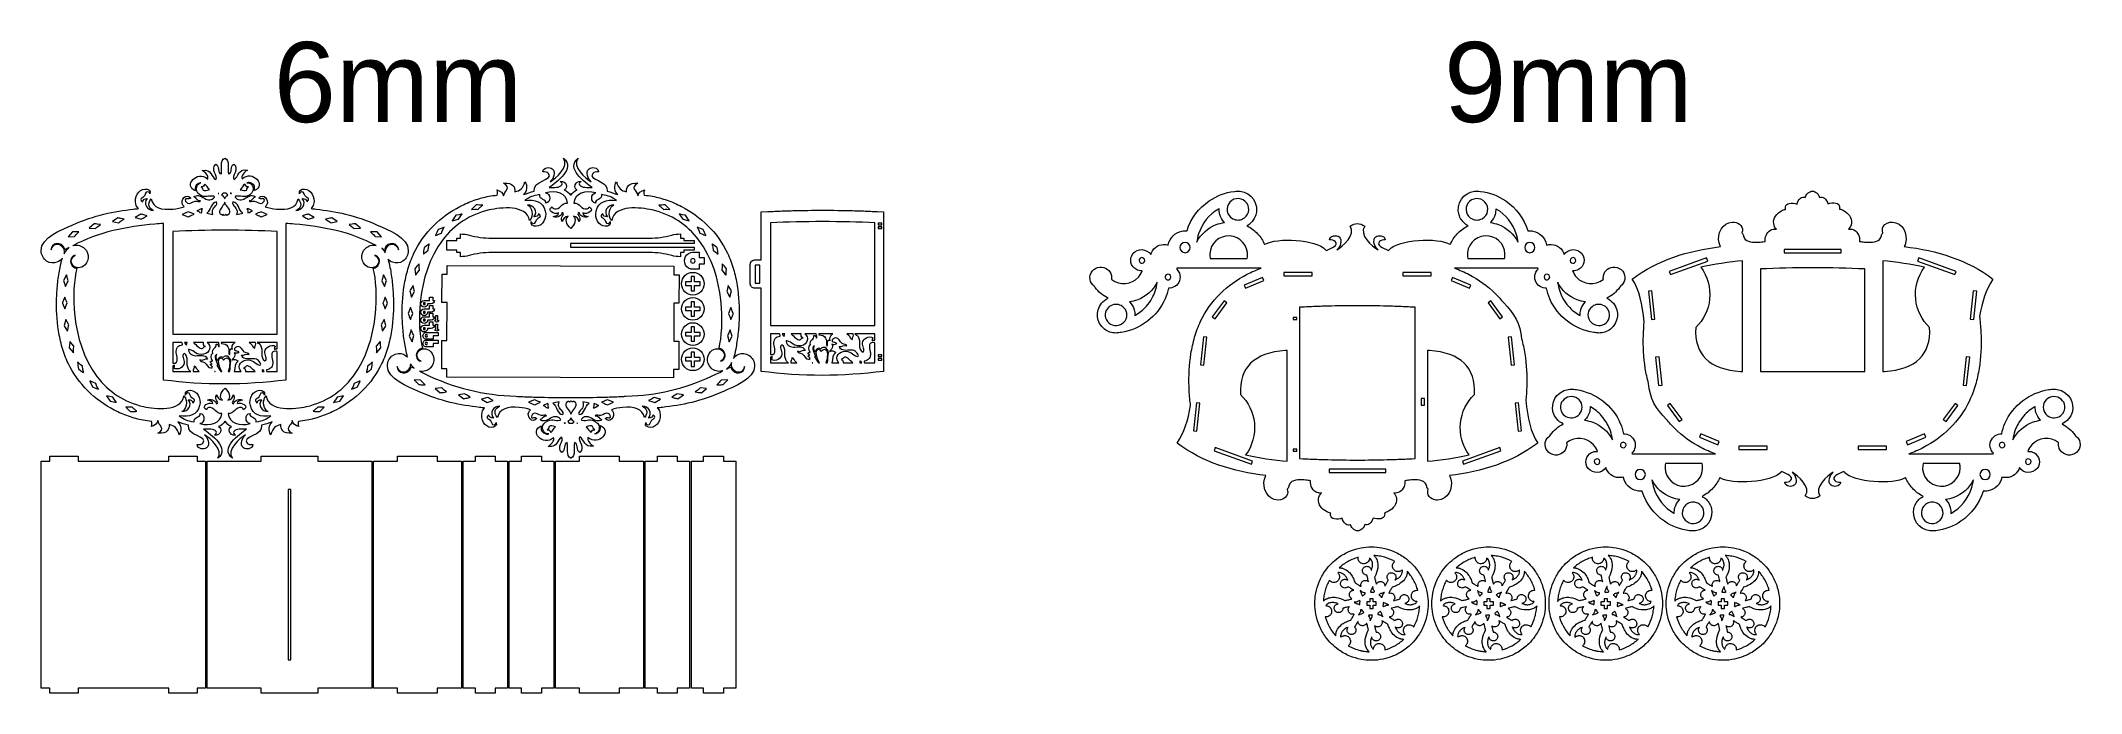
# Model space of a CAD drawing. Header units: millimetres. Extents: x -1799 to 1800, y -574 to 576.
import ezdxf

# ---------------------------------------------------------------- set-up
doc = ezdxf.new("R2010")
doc.units = ezdxf.units.MM
doc.header["$MEASUREMENT"] = 0
doc.layers.add('Layer 1', color=7, linetype='Continuous')
doc.styles.add('0', font='arial.ttf', dxfattribs={"height": 1})

msp = doc.modelspace()

# ---------------------------------------------------------------- texts
at = {"layer": 'Layer 1', "color": 250, "style": '0'}
for s, p in [('6mm', (-1387.9317, 433.0185)), ('9mm', (676.0812, 433.0185))]:
    msp.add_text(s, height=141.28524, dxfattribs=at).set_placement(p)

# ---------------------------------------------------------------- linework, layer by layer
at = {"layer": 'Layer 1', "color": 250, "lineweight": 20}
for points, knots in [([(-1715.8332, -40.8029), (-1701.7984, -54.6661), (-1685.8689, -66.1709), (-1669.1524, -74.7887), (-1669.1524, -74.7887), (-1660.8186, -79.1389), (-1652.318, -82.8557), (-1643.7499, -85.78), (-1643.7499, -85.78), (-1635.1921, -88.7132), (-1626.6488, -91.1585), (-1618.162, -92.7078), (-1618.162, -92.7078), (-1613.3866, -93.6019), (-1608.4108, -94.2879), (-1603.2963, -94.7589), (-1603.2963, -94.7589), (-1602.3698, -97.4675), (-1602.0164, -100.4761), (-1604.2394, -104.0541), (-1604.2394, -104.0541), (-1597.6756, -102.3235), (-1592.6079, -98.3365), (-1592.304, -93.2358), (-1592.304, -93.2358), (-1591.1144, -102.2939), (-1577.0486, -107.9509), (-1592.4322, -115.7836), (-1592.4322, -115.7836), (-1575.2928, -116.957), (-1571.2833, -108.412), (-1572.4421, -100.5236), (-1572.4421, -100.5236), (-1562.2151, -102.9026), (-1558.0984, -106.074), (-1554.4017, -118.3366), (-1554.4017, -118.3366), (-1549.6124, -111.9029), (-1551.3773, -100.216), (-1557.1266, -95.63), (-1557.1266, -95.63), (-1550.7708, -97.646), (-1544.8644, -100.0513), (-1537.9635, -101.5565), (-1537.9635, -101.5565), (-1542.3164, -120.3923), (-1502.3767, -120.8837), (-1512.7712, -133.1342), (-1512.7712, -133.1342), (-1514.6527, -135.3362), (-1519.2496, -136.0515), (-1522.9562, -135.8041), (-1522.9562, -135.8041), (-1522.3435, -144.0904), (-1510.0061, -144.6045), (-1506.19, -141.3591), (-1506.19, -141.3591), (-1499.1595, -135.3658), (-1504.2947, -122.8355), (-1510.0647, -118.4405), (-1510.0647, -118.4405), (-1499.7067, -123.7245), (-1475.4917, -145.8823), (-1486.7091, -159.8696), (-1486.7091, -159.8696), (-1464.3309, -142.1413), (-1498.7818, -117.6286), (-1511.603, -108.2417), (-1511.603, -108.2417), (-1503.5173, -108.9467), (-1493.109, -107.0363), (-1489.2226, -112.7428), (-1489.2226, -112.7428), (-1487.5782, -115.1661), (-1489.5859, -117.9132), (-1492.4446, -118.7802), (-1492.4446, -118.7802), (-1480.8075, -121.0022), (-1478.1472, -106.1024), (-1485.1805, -104.0355), (-1485.1805, -104.0355), (-1480.2562, -102.48), (-1476.4401, -98.3062), (-1474.1037, -94.5652), (-1474.1037, -94.5652), (-1474.1037, -94.5652), (-1473.7598, -95.1139), (-1473.7598, -95.1139), (-1473.7598, -95.1139), (-1473.7598, -95.1139), (-1473.4159, -94.5652), (-1473.4159, -94.5652), (-1473.4159, -94.5652), (-1471.0795, -98.3062), (-1467.2634, -102.48), (-1462.3391, -104.0355), (-1462.3391, -104.0355), (-1469.3724, -106.1024), (-1466.7121, -121.0022), (-1455.075, -118.7802), (-1455.075, -118.7802), (-1457.9337, -117.9132), (-1459.9414, -115.1661), (-1458.297, -112.7428), (-1458.297, -112.7428), (-1454.4106, -107.0363), (-1444.0023, -108.9467), (-1435.9166, -108.2417), (-1435.9166, -108.2417), (-1448.7378, -117.6286), (-1483.1887, -142.1413), (-1460.8105, -159.8696), (-1460.8105, -159.8696), (-1472.0279, -145.8823), (-1447.8129, -123.7245), (-1437.4549, -118.4405), (-1437.4549, -118.4405), (-1443.2249, -122.8355), (-1448.3601, -135.3658), (-1441.3296, -141.3591), (-1441.3296, -141.3591), (-1437.5135, -144.6045), (-1425.1761, -144.0904), (-1424.5634, -135.8041), (-1424.5634, -135.8041), (-1428.27, -136.0515), (-1432.8669, -135.3362), (-1434.7484, -133.1342), (-1434.7484, -133.1342), (-1445.1429, -120.8837), (-1405.2032, -120.3923), (-1409.5561, -101.5565), (-1409.5561, -101.5565), (-1402.6552, -100.0513), (-1396.7488, -97.646), (-1390.393, -95.63), (-1390.393, -95.63), (-1396.1423, -100.216), (-1397.9072, -111.9029), (-1393.1179, -118.3366), (-1393.1179, -118.3366), (-1389.4212, -106.074), (-1385.3045, -102.9026), (-1375.0775, -100.5236), (-1375.0775, -100.5236), (-1376.2363, -108.412), (-1372.2268, -116.957), (-1355.0874, -115.7836), (-1355.0874, -115.7836), (-1370.471, -107.9509), (-1356.4052, -102.2939), (-1355.2156, -93.2358), (-1355.2156, -93.2358), (-1354.9117, -98.3365), (-1349.844, -102.3235), (-1343.2801, -104.0541), (-1343.2801, -104.0541), (-1345.5031, -100.4761), (-1345.1497, -97.4675), (-1344.2232, -94.7589), (-1344.2232, -94.7589), (-1339.1087, -94.2879), (-1334.1329, -93.6019), (-1329.3575, -92.7078), (-1329.3575, -92.7078), (-1320.8707, -91.1585), (-1312.3274, -88.7132), (-1303.7696, -85.78), (-1303.7696, -85.78), (-1295.2015, -82.8557), (-1286.7009, -79.1389), (-1278.3671, -74.7887), (-1278.3671, -74.7887), (-1261.6506, -66.1709), (-1245.7211, -54.6661), (-1231.6863, -40.8029), (-1231.6863, -40.8029), (-1217.6383, -26.9321), (-1205.7834, -10.4761), (-1197.2077, 7.6278), (-1197.2077, 7.6278), (-1195.176, 12.2), (-1193.047, 16.7328), (-1191.4081, 21.4669), (-1191.4081, 21.4669), (-1189.5369, 26.1114), (-1188.1606, 30.9255), (-1186.654, 35.6844), (-1186.654, 35.6844), (-1183.9792, 45.3008), (-1181.6869, 55.0075), (-1180.2438, 64.7865), (-1180.2438, 64.7865), (-1177.0748, 84.3026), (-1176.2202, 103.8413), (-1176.8109, 122.6688), (-1176.8109, 122.6688), (-1177.0383, 132.0915), (-1177.8474, 141.3302), (-1178.7592, 150.3546), (-1178.7592, 150.3546), (-1179.8744, 159.3673), (-1181.0998, 168.1304), (-1182.8117, 176.6207), (-1182.8117, 176.6207), (-1183.7047, 181.6364), (-1184.7672, 186.5363), (-1186.2356, 191.188), (-1186.2356, 191.188), (-1184.1458, 188.871), (-1181.4631, 186.9818), (-1178.3643, 185.8703), (-1178.3643, 185.8703), (-1172.7317, 183.7864), (-1165.6757, 184.0432), (-1160.0085, 187.9501), (-1160.0085, 187.9501), (-1154.4533, 191.7396), (-1150.3431, 198.8815), (-1150.4637, 206.5988), (-1150.4637, 206.5988), (-1149.813, 229.4299), (-1187.6437, 243.5786), (-1205.3591, 251.5404), (-1205.3591, 251.5404), (-1244.273, 269.0298), (-1279.5982, 275.7477), (-1312.9816, 279.5993), (-1312.9816, 279.5993), (-1315.9752, 279.9446), (-1318.9556, 280.2561), (-1321.925, 280.537), (-1321.925, 280.537), (-1319.8042, 282.6143), (-1318.2922, 285.0939), (-1317.5319, 288.0237), (-1317.5319, 288.0237), (-1314.2141, 300.7856), (-1321.9607, 314.4882), (-1333.5227, 314.9693), (-1333.5227, 314.9693), (-1338.7427, 315.1864), (-1344.656, 312.0829), (-1342.2218, 306.337), (-1342.2218, 306.337), (-1342.9709, 310.2179), (-1335.194, 312.8169), (-1333.9948, 306.2667), (-1333.9948, 306.2667), (-1332.5206, 298.1645), (-1320.6305, 300.0964), (-1329.4964, 292.4504), (-1329.4964, 292.4504), (-1329.8755, 296.447), (-1332.6536, 298.2941), (-1337.4663, 298.3106), (-1337.4663, 298.3106), (-1329.9278, 289.269), (-1337.1706, 277.4183), (-1348.7905, 277.2935), (-1348.7905, 277.2935), (-1341.4216, 279.9581), (-1336.1851, 288.3421), (-1344.6725, 297.6145), (-1344.6725, 297.6145), (-1347.6106, 281.6844), (-1362.8708, 277.7167), (-1383.1753, 279.6706), (-1383.1753, 279.6706), (-1389.7953, 280.3077), (-1396.416, 281.6331), (-1402.8877, 283.5969), (-1402.8877, 283.5969), (-1401.6705, 284.864), (-1400.6333, 286.2527), (-1399.8391, 287.7383), (-1399.8391, 287.7383), (-1395.8635, 295.1764), (-1405.5146, 309.1307), (-1414.1534, 299.0001), (-1414.1534, 299.0001), (-1409.3188, 295.3333), (-1408.16, 299.5607), (-1405.4868, 297.7912), (-1405.4868, 297.7912), (-1402.6391, 295.9219), (-1405.9269, 291.613), (-1408.4561, 290.206), (-1408.4561, 290.206), (-1413.241, 287.5588), (-1416.2649, 292.8785), (-1422.3227, 293.75), (-1422.3227, 293.75), (-1426.7218, 294.3739), (-1429.0487, 291.3736), (-1431.2841, 294.1962), (-1431.2841, 294.1962), (-1424.6506, 293.9723), (-1425.4347, 299.5481), (-1419.8809, 301.0655), (-1419.8809, 301.0655), (-1424.5521, 305.6044), (-1431.2144, 303.2909), (-1438.2311, 298.7157), (-1438.2311, 298.7157), (-1444.9317, 294.3489), (-1451.3222, 295.3837), (-1455.8737, 300.3839), (-1455.8737, 300.3839), (-1456.3757, 300.9468), (-1456.3346, 301.9882), (-1455.1401, 302.2604), (-1455.1401, 302.2604), (-1445.7582, 304.3235), (-1440.4564, 297.7036), (-1429.4741, 305.503), (-1429.4741, 305.503), (-1420.1372, 311.9983), (-1424.1067, 327.6016), (-1435.4734, 326.1144), (-1435.4734, 326.1144), (-1432.9678, 327.0717), (-1429.8878, 326.7816), (-1425.6368, 324.3603), (-1425.6368, 324.3603), (-1421.5731, 322.0495), (-1421.0628, 318.3245), (-1421.9665, 312.3712), (-1421.9665, 312.3712), (-1399.5994, 320.8422), (-1424.8934, 349.9725), (-1443.719, 332.9878), (-1443.719, 332.9878), (-1445.8093, 338.8103), (-1439.6242, 344.5835), (-1434.1844, 348.3449), (-1434.1844, 348.3449), (-1451.1703, 350.927), (-1449.3688, 336.6323), (-1458.1214, 331.8106), (-1458.1214, 331.8106), (-1462.6283, 337.713), (-1447.8283, 350.2757), (-1458.2737, 359.1122), (-1458.2737, 359.1122), (-1466.1009, 355.3872), (-1459.4757, 343.0545), (-1467.7863, 341.5883), (-1467.7863, 341.5883), (-1469.6924, 349.4362), (-1464.6762, 365.8524), (-1474.0761, 369.3653), (-1474.0761, 369.3653), (-1474.0761, 369.3653), (-1474.0761, 369.4491), (-1474.0761, 369.4491), (-1474.0761, 369.4491), (-1474.1101, 369.4347), (-1474.1247, 369.4046), (-1474.1537, 369.39), (-1474.1537, 369.39), (-1474.1744, 369.414), (-1474.1889, 369.4347), (-1474.219, 369.4491), (-1474.219, 369.4491), (-1474.219, 369.4491), (-1474.2179, 369.3653), (-1474.2179, 369.3653), (-1474.2179, 369.3653), (-1483.593, 365.7384), (-1478.3675, 349.379), (-1480.1937, 341.524), (-1480.1937, 341.524), (-1488.5168, 342.8866), (-1482.0482, 355.2919), (-1489.9134, 358.932), (-1489.9134, 358.932), (-1500.2534, 349.9744), (-1485.3124, 337.592), (-1489.7562, 331.6284), (-1489.7562, 331.6284), (-1498.5718, 336.3433), (-1496.9185, 350.6588), (-1513.8711, 347.8842), (-1513.8711, 347.8842), (-1508.3941, 344.1839), (-1502.1419, 338.4833), (-1504.1658, 332.6388), (-1504.1658, 332.6388), (-1523.1809, 349.4175), (-1548.1322, 319.9902), (-1525.6885, 311.7748), (-1525.6885, 311.7748), (-1526.6512, 317.7175), (-1526.1667, 321.4552), (-1522.1466, 323.7993), (-1522.1466, 323.7993), (-1519.87, 325.1315), (-1517.9282, 325.8367), (-1516.226, 326.0614), (-1516.226, 326.0614), (-1525.0046, 324.4921), (-1527.3392, 311.3308), (-1518.9618, 305.503), (-1518.9618, 305.503), (-1507.9795, 297.7036), (-1502.6775, 304.3235), (-1493.2957, 302.2604), (-1493.2957, 302.2604), (-1492.1012, 301.9881), (-1492.0601, 300.9468), (-1492.5621, 300.3839), (-1492.5621, 300.3839), (-1497.1136, 295.3838), (-1503.5041, 294.349), (-1510.2046, 298.7157), (-1510.2046, 298.7157), (-1517.2214, 303.2909), (-1523.8837, 305.6044), (-1528.5549, 301.0655), (-1528.5549, 301.0655), (-1523.001, 299.5481), (-1523.7852, 293.9723), (-1517.1517, 294.1962), (-1517.1517, 294.1962), (-1519.3871, 291.3736), (-1521.714, 294.3738), (-1526.1131, 293.75), (-1526.1131, 293.75), (-1532.1709, 292.8785), (-1535.1949, 287.5588), (-1539.9797, 290.206), (-1539.9797, 290.206), (-1542.5089, 291.613), (-1545.7967, 295.9219), (-1542.949, 297.7912), (-1542.949, 297.7912), (-1540.2758, 299.5607), (-1539.117, 295.3332), (-1534.2824, 299.0001), (-1534.2824, 299.0001), (-1542.9213, 309.1307), (-1552.5723, 295.1764), (-1548.5967, 287.7383), (-1548.5967, 287.7383), (-1547.8025, 286.2528), (-1546.7653, 284.8641), (-1545.5481, 283.597), (-1545.5481, 283.597), (-1552.02, 281.6331), (-1558.6408, 280.3077), (-1565.2609, 279.6706), (-1565.2609, 279.6706), (-1585.5654, 277.7167), (-1600.8255, 281.6844), (-1603.7636, 297.6145), (-1603.7636, 297.6145), (-1612.251, 288.3421), (-1607.0145, 279.9581), (-1599.6456, 277.2935), (-1599.6456, 277.2935), (-1611.2655, 277.4183), (-1618.5083, 289.269), (-1610.9698, 298.3106), (-1610.9698, 298.3106), (-1615.7825, 298.2941), (-1618.5606, 296.447), (-1618.9397, 292.4504), (-1618.9397, 292.4504), (-1627.8056, 300.0964), (-1615.9155, 298.1645), (-1614.4413, 306.2667), (-1614.4413, 306.2667), (-1613.2421, 312.8169), (-1605.4652, 310.2179), (-1606.2143, 306.337), (-1606.2143, 306.337), (-1603.7801, 312.0829), (-1609.6934, 315.1864), (-1614.9134, 314.9693), (-1614.9134, 314.9693), (-1626.4754, 314.4882), (-1634.222, 300.7856), (-1630.9042, 288.0237), (-1630.9042, 288.0237), (-1630.1439, 285.094), (-1628.632, 282.6144), (-1626.5113, 280.537), (-1626.5113, 280.537), (-1629.4801, 280.2561), (-1632.4605, 279.9446), (-1635.4541, 279.5993), (-1635.4541, 279.5993), (-1668.8375, 275.7477), (-1704.1627, 269.0298), (-1743.0766, 251.5404), (-1743.0766, 251.5404), (-1760.792, 243.5786), (-1798.6227, 229.4299), (-1797.972, 206.5988), (-1797.972, 206.5988), (-1798.0926, 198.8815), (-1793.9824, 191.7396), (-1788.4272, 187.9501), (-1788.4272, 187.9501), (-1782.76, 184.0432), (-1775.704, 183.7864), (-1770.0714, 185.8703), (-1770.0714, 185.8703), (-1766.1285, 187.2846), (-1762.859, 189.9581), (-1760.6277, 193.1698), (-1760.6277, 193.1698), (-1762.4446, 187.9366), (-1763.687, 182.3543), (-1764.7078, 176.6207), (-1764.7078, 176.6207), (-1766.4197, 168.1304), (-1767.6451, 159.3673), (-1768.7603, 150.3546), (-1768.7603, 150.3546), (-1769.6721, 141.3302), (-1770.4812, 132.0915), (-1770.7086, 122.6688), (-1770.7086, 122.6688), (-1771.2993, 103.8413), (-1770.4447, 84.3026), (-1767.2757, 64.7865), (-1767.2757, 64.7865), (-1765.8326, 55.0075), (-1763.5403, 45.3008), (-1760.8655, 35.6844), (-1760.8655, 35.6844), (-1759.3589, 30.9255), (-1757.9826, 26.1114), (-1756.1114, 21.4669), (-1756.1114, 21.4669), (-1754.4725, 16.7328), (-1752.3435, 12.2), (-1750.3118, 7.6278), (-1750.3118, 7.6278), (-1741.7361, -10.4761), (-1729.8812, -26.9321), (-1715.8332, -40.8029)], [0, 0, 0, 0, 0.00729927, 0.00729927, 0.00729927, 0.00729927, 0.01459854, 0.01459854, 0.01459854, 0.01459854, 0.02189781, 0.02189781, 0.02189781, 0.02189781, 0.02919708, 0.02919708, 0.02919708, 0.02919708, 0.03649635, 0.03649635, 0.03649635, 0.03649635, 0.04379562, 0.04379562, 0.04379562, 0.04379562, 0.051094891, 0.051094891, 0.051094891, 0.051094891, 0.058394161, 0.058394161, 0.058394161, 0.058394161, 0.065693431, 0.065693431, 0.065693431, 0.065693431, 0.072992701, 0.072992701, 0.072992701, 0.072992701, 0.080291971, 0.080291971, 0.080291971, 0.080291971, 0.087591241, 0.087591241, 0.087591241, 0.087591241, 0.094890511, 0.094890511, 0.094890511, 0.094890511, 0.102189781, 0.102189781, 0.102189781, 0.102189781, 0.109489051, 0.109489051, 0.109489051, 0.109489051, 0.116788321, 0.116788321, 0.116788321, 0.116788321, 0.124087591, 0.124087591, 0.124087591, 0.124087591, 0.131386861, 0.131386861, 0.131386861, 0.131386861, 0.138686131, 0.138686131, 0.138686131, 0.138686131, 0.145985401, 0.145985401, 0.145985401, 0.145985401, 0.153284672, 0.153284672, 0.153284672, 0.153284672, 0.160583942, 0.160583942, 0.160583942, 0.160583942, 0.167883212, 0.167883212, 0.167883212, 0.167883212, 0.175182482, 0.175182482, 0.175182482, 0.175182482, 0.182481752, 0.182481752, 0.182481752, 0.182481752, 0.189781022, 0.189781022, 0.189781022, 0.189781022, 0.197080292, 0.197080292, 0.197080292, 0.197080292, 0.204379562, 0.204379562, 0.204379562, 0.204379562, 0.211678832, 0.211678832, 0.211678832, 0.211678832, 0.218978102, 0.218978102, 0.218978102, 0.218978102, 0.226277372, 0.226277372, 0.226277372, 0.226277372, 0.233576642, 0.233576642, 0.233576642, 0.233576642, 0.240875912, 0.240875912, 0.240875912, 0.240875912, 0.248175182, 0.248175182, 0.248175182, 0.248175182, 0.255474453, 0.255474453, 0.255474453, 0.255474453, 0.262773723, 0.262773723, 0.262773723, 0.262773723, 0.270072993, 0.270072993, 0.270072993, 0.270072993, 0.277372263, 0.277372263, 0.277372263, 0.277372263, 0.284671533, 0.284671533, 0.284671533, 0.284671533, 0.291970803, 0.291970803, 0.291970803, 0.291970803, 0.299270073, 0.299270073, 0.299270073, 0.299270073, 0.306569343, 0.306569343, 0.306569343, 0.306569343, 0.313868613, 0.313868613, 0.313868613, 0.313868613, 0.321167883, 0.321167883, 0.321167883, 0.321167883, 0.328467153, 0.328467153, 0.328467153, 0.328467153, 0.335766423, 0.335766423, 0.335766423, 0.335766423, 0.343065693, 0.343065693, 0.343065693, 0.343065693, 0.350364964, 0.350364964, 0.350364964, 0.350364964, 0.357664234, 0.357664234, 0.357664234, 0.357664234, 0.364963504, 0.364963504, 0.364963504, 0.364963504, 0.372262774, 0.372262774, 0.372262774, 0.372262774, 0.379562044, 0.379562044, 0.379562044, 0.379562044, 0.386861314, 0.386861314, 0.386861314, 0.386861314, 0.394160584, 0.394160584, 0.394160584, 0.394160584, 0.401459854, 0.401459854, 0.401459854, 0.401459854, 0.408759124, 0.408759124, 0.408759124, 0.408759124, 0.416058394, 0.416058394, 0.416058394, 0.416058394, 0.423357664, 0.423357664, 0.423357664, 0.423357664, 0.430656934, 0.430656934, 0.430656934, 0.430656934, 0.437956204, 0.437956204, 0.437956204, 0.437956204, 0.445255474, 0.445255474, 0.445255474, 0.445255474, 0.452554745, 0.452554745, 0.452554745, 0.452554745, 0.459854015, 0.459854015, 0.459854015, 0.459854015, 0.467153285, 0.467153285, 0.467153285, 0.467153285, 0.474452555, 0.474452555, 0.474452555, 0.474452555, 0.481751825, 0.481751825, 0.481751825, 0.481751825, 0.489051095, 0.489051095, 0.489051095, 0.489051095, 0.496350365, 0.496350365, 0.496350365, 0.496350365, 0.503649635, 0.503649635, 0.503649635, 0.503649635, 0.510948905, 0.510948905, 0.510948905, 0.510948905, 0.518248175, 0.518248175, 0.518248175, 0.518248175, 0.525547445, 0.525547445, 0.525547445, 0.525547445, 0.532846715, 0.532846715, 0.532846715, 0.532846715, 0.540145985, 0.540145985, 0.540145985, 0.540145985, 0.547445255, 0.547445255, 0.547445255, 0.547445255, 0.554744526, 0.554744526, 0.554744526, 0.554744526, 0.562043796, 0.562043796, 0.562043796, 0.562043796, 0.569343066, 0.569343066, 0.569343066, 0.569343066, 0.576642336, 0.576642336, 0.576642336, 0.576642336, 0.583941606, 0.583941606, 0.583941606, 0.583941606, 0.591240876, 0.591240876, 0.591240876, 0.591240876, 0.598540146, 0.598540146, 0.598540146, 0.598540146, 0.605839416, 0.605839416, 0.605839416, 0.605839416, 0.613138686, 0.613138686, 0.613138686, 0.613138686, 0.620437956, 0.620437956, 0.620437956, 0.620437956, 0.627737226, 0.627737226, 0.627737226, 0.627737226, 0.635036496, 0.635036496, 0.635036496, 0.635036496, 0.642335766, 0.642335766, 0.642335766, 0.642335766, 0.649635036, 0.649635036, 0.649635036, 0.649635036, 0.656934307, 0.656934307, 0.656934307, 0.656934307, 0.664233577, 0.664233577, 0.664233577, 0.664233577, 0.671532847, 0.671532847, 0.671532847, 0.671532847, 0.678832117, 0.678832117, 0.678832117, 0.678832117, 0.686131387, 0.686131387, 0.686131387, 0.686131387, 0.693430657, 0.693430657, 0.693430657, 0.693430657, 0.700729927, 0.700729927, 0.700729927, 0.700729927, 0.708029197, 0.708029197, 0.708029197, 0.708029197, 0.715328467, 0.715328467, 0.715328467, 0.715328467, 0.722627737, 0.722627737, 0.722627737, 0.722627737, 0.729927007, 0.729927007, 0.729927007, 0.729927007, 0.737226277, 0.737226277, 0.737226277, 0.737226277, 0.744525547, 0.744525547, 0.744525547, 0.744525547, 0.751824818, 0.751824818, 0.751824818, 0.751824818, 0.759124088, 0.759124088, 0.759124088, 0.759124088, 0.766423358, 0.766423358, 0.766423358, 0.766423358, 0.773722628, 0.773722628, 0.773722628, 0.773722628, 0.781021898, 0.781021898, 0.781021898, 0.781021898, 0.788321168, 0.788321168, 0.788321168, 0.788321168, 0.795620438, 0.795620438, 0.795620438, 0.795620438, 0.802919708, 0.802919708, 0.802919708, 0.802919708, 0.810218978, 0.810218978, 0.810218978, 0.810218978, 0.817518248, 0.817518248, 0.817518248, 0.817518248, 0.824817518, 0.824817518, 0.824817518, 0.824817518, 0.832116788, 0.832116788, 0.832116788, 0.832116788, 0.839416058, 0.839416058, 0.839416058, 0.839416058, 0.846715328, 0.846715328, 0.846715328, 0.846715328, 0.854014599, 0.854014599, 0.854014599, 0.854014599, 0.861313869, 0.861313869, 0.861313869, 0.861313869, 0.868613139, 0.868613139, 0.868613139, 0.868613139, 0.875912409, 0.875912409, 0.875912409, 0.875912409, 0.883211679, 0.883211679, 0.883211679, 0.883211679, 0.890510949, 0.890510949, 0.890510949, 0.890510949, 0.897810219, 0.897810219, 0.897810219, 0.897810219, 0.905109489, 0.905109489, 0.905109489, 0.905109489, 0.912408759, 0.912408759, 0.912408759, 0.912408759, 0.919708029, 0.919708029, 0.919708029, 0.919708029, 0.927007299, 0.927007299, 0.927007299, 0.927007299, 0.934306569, 0.934306569, 0.934306569, 0.934306569, 0.941605839, 0.941605839, 0.941605839, 0.941605839, 0.948905109, 0.948905109, 0.948905109, 0.948905109, 0.95620438, 0.95620438, 0.95620438, 0.95620438, 0.96350365, 0.96350365, 0.96350365, 0.96350365, 0.97080292, 0.97080292, 0.97080292, 0.97080292, 0.97810219, 0.97810219, 0.97810219, 0.97810219, 0.98540146, 0.98540146, 0.98540146, 0.98540146, 1, 1, 1, 1]), ([(-908.4042, -96.0073), (-917.7411, -102.5026), (-913.7716, -118.1059), (-902.4049, -116.6187), (-902.4049, -116.6187), (-904.9105, -117.576), (-907.9905, -117.2859), (-912.2415, -114.8646), (-912.2415, -114.8646), (-916.3052, -112.5538), (-916.8155, -108.8288), (-915.9118, -102.8755), (-915.9118, -102.8755), (-938.2789, -111.3465), (-912.9849, -140.4768), (-894.1593, -123.4921), (-894.1593, -123.4921), (-892.069, -129.3145), (-898.2541, -135.0877), (-903.6939, -138.8492), (-903.6939, -138.8492), (-886.708, -141.4313), (-888.5095, -127.1365), (-879.7569, -122.3149), (-879.7569, -122.3149), (-875.25, -128.2173), (-890.05, -140.78), (-879.6046, -149.6165), (-879.6046, -149.6165), (-871.7774, -145.8915), (-878.4026, -133.5588), (-870.092, -132.0926), (-870.092, -132.0926), (-868.1859, -139.9404), (-873.2021, -156.3567), (-863.8022, -159.8696), (-863.8022, -159.8696), (-863.8022, -159.8696), (-863.8022, -159.9533), (-863.8022, -159.9533), (-863.8022, -159.9533), (-863.7682, -159.939), (-863.7536, -159.9088), (-863.7246, -159.8943), (-863.7246, -159.8943), (-863.7039, -159.9183), (-863.6894, -159.939), (-863.6593, -159.9533), (-863.6593, -159.9533), (-863.6593, -159.9533), (-863.6604, -159.8696), (-863.6604, -159.8696), (-863.6604, -159.8696), (-854.2853, -156.2426), (-859.5108, -139.8833), (-857.6846, -132.0283), (-857.6846, -132.0283), (-849.3615, -133.3908), (-855.8301, -145.7962), (-847.9649, -149.4362), (-847.9649, -149.4362), (-837.6249, -140.4787), (-852.5659, -128.0962), (-848.1221, -122.1327), (-848.1221, -122.1327), (-839.3065, -126.8476), (-840.9598, -141.163), (-824.0072, -138.3885), (-824.0072, -138.3885), (-829.4842, -134.6882), (-835.7364, -128.9876), (-833.7125, -123.1431), (-833.7125, -123.1431), (-814.6974, -139.9218), (-789.7461, -110.4945), (-812.1898, -102.2791), (-812.1898, -102.2791), (-811.2271, -108.2218), (-811.7116, -111.9595), (-815.7317, -114.3036), (-815.7317, -114.3036), (-818.0083, -115.6358), (-819.9501, -116.341), (-821.6523, -116.5657), (-821.6523, -116.5657), (-812.8737, -114.9964), (-810.5391, -101.8351), (-818.9165, -96.0073), (-818.9165, -96.0073), (-829.8988, -88.2079), (-835.2008, -94.8278), (-844.5826, -92.7647), (-844.5826, -92.7647), (-845.7771, -92.4924), (-845.8182, -91.4511), (-845.3162, -90.8882), (-845.3162, -90.8882), (-840.7647, -85.8881), (-834.3742, -84.8533), (-827.6737, -89.22), (-827.6737, -89.22), (-820.6569, -93.7952), (-813.9946, -96.1087), (-809.3234, -91.5698), (-809.3234, -91.5698), (-814.8773, -90.0524), (-814.0931, -84.4766), (-820.7266, -84.7005), (-820.7266, -84.7005), (-818.4912, -81.8779), (-816.1643, -84.8781), (-811.7652, -84.2543), (-811.7652, -84.2543), (-805.7074, -83.3828), (-802.6834, -78.0631), (-797.8986, -80.7103), (-797.8986, -80.7103), (-795.3694, -82.1173), (-792.0816, -86.4262), (-794.9293, -88.2955), (-794.9293, -88.2955), (-797.6025, -90.065), (-798.7613, -85.8375), (-803.5959, -89.5044), (-803.5959, -89.5044), (-794.957, -99.635), (-785.306, -85.6807), (-789.2816, -78.2426), (-789.2816, -78.2426), (-790.0758, -76.7571), (-791.113, -75.3684), (-792.3302, -74.1013), (-792.3302, -74.1013), (-785.8583, -72.1374), (-779.2375, -70.812), (-772.6174, -70.1749), (-772.6174, -70.1749), (-752.3129, -68.221), (-737.0527, -72.1887), (-734.1146, -88.1188), (-734.1146, -88.1188), (-725.6272, -78.8464), (-730.8637, -70.4623), (-738.2326, -67.7978), (-738.2326, -67.7978), (-726.6127, -67.9226), (-719.3699, -79.7733), (-726.9084, -88.8149), (-726.9084, -88.8149), (-722.0957, -88.7984), (-719.3176, -86.9513), (-718.9385, -82.9547), (-718.9385, -82.9547), (-710.0726, -90.6007), (-721.9627, -88.6688), (-723.4369, -96.771), (-723.4369, -96.771), (-724.6361, -103.3212), (-732.413, -100.7222), (-731.6639, -96.8413), (-731.6639, -96.8413), (-734.0981, -102.5872), (-728.1848, -105.6907), (-722.9648, -105.4736), (-722.9648, -105.4736), (-711.4028, -104.9925), (-703.6562, -91.2899), (-706.974, -78.528), (-706.974, -78.528), (-707.7343, -75.5982), (-709.2462, -73.1186), (-711.3669, -71.0413), (-711.3669, -71.0413), (-708.3981, -70.7604), (-705.4177, -70.4489), (-702.4241, -70.1035), (-702.4241, -70.1035), (-669.0407, -66.252), (-633.7155, -59.5341), (-594.8016, -42.0447), (-594.8016, -42.0447), (-577.0862, -34.0829), (-539.2555, -19.9342), (-539.9062, 2.897), (-539.9062, 2.897), (-539.7856, 10.6143), (-543.8958, 17.7562), (-549.451, 21.5457), (-549.451, 21.5457), (-555.1182, 25.4526), (-562.1742, 25.7094), (-567.8068, 23.6255), (-567.8068, 23.6255), (-571.7497, 22.2112), (-575.0192, 19.5377), (-577.2505, 16.326), (-577.2505, 16.326), (-575.4336, 21.5592), (-574.1912, 27.1415), (-573.1704, 32.875), (-573.1704, 32.875), (-571.4585, 41.3654), (-570.2331, 50.1285), (-569.1179, 59.1411), (-569.1179, 59.1411), (-568.2061, 68.1655), (-567.397, 77.4043), (-567.1696, 86.827), (-567.1696, 86.827), (-566.5789, 105.6545), (-567.4335, 125.1933), (-570.6025, 144.7094), (-570.6025, 144.7094), (-572.0456, 154.4884), (-574.3379, 164.1951), (-577.0127, 173.8115), (-577.0127, 173.8115), (-578.5193, 178.5704), (-579.8956, 183.3845), (-581.7668, 188.029), (-581.7668, 188.029), (-583.4057, 192.7631), (-585.5347, 197.2959), (-587.5664, 201.8681), (-587.5664, 201.8681), (-596.1421, 219.972), (-607.997, 236.428), (-622.045, 250.2988), (-622.045, 250.2988), (-636.0798, 264.162), (-652.0093, 275.6668), (-668.7258, 284.2846), (-668.7258, 284.2846), (-677.0596, 288.6348), (-685.5602, 292.3516), (-694.1283, 295.2759), (-694.1283, 295.2759), (-702.6861, 298.2091), (-711.2294, 300.6544), (-719.7162, 302.2037), (-719.7162, 302.2037), (-724.4916, 303.0978), (-729.4674, 303.7838), (-734.5819, 304.2548), (-734.5819, 304.2548), (-735.5084, 306.9634), (-735.8618, 309.972), (-733.6388, 313.55), (-733.6388, 313.55), (-740.2027, 311.8194), (-745.2704, 307.8324), (-745.5743, 302.7317), (-745.5743, 302.7317), (-746.7639, 311.7898), (-760.8297, 317.4468), (-745.4461, 325.2795), (-745.4461, 325.2795), (-762.5855, 326.4529), (-766.595, 317.9079), (-765.4362, 310.0195), (-765.4362, 310.0195), (-775.6632, 312.3985), (-779.7799, 315.5699), (-783.4766, 327.8325), (-783.4766, 327.8325), (-788.2659, 321.3988), (-786.501, 309.7119), (-780.7517, 305.1259), (-780.7517, 305.1259), (-787.1075, 307.1419), (-793.0139, 309.5472), (-799.9148, 311.0524), (-799.9148, 311.0524), (-795.5619, 329.8882), (-835.5016, 330.3796), (-825.1071, 342.6301), (-825.1071, 342.6301), (-823.2256, 344.8321), (-818.6287, 345.5474), (-814.9221, 345.3), (-814.9221, 345.3), (-815.5348, 353.5863), (-827.8722, 354.1004), (-831.6883, 350.855), (-831.6883, 350.855), (-838.7188, 344.8617), (-833.5836, 332.3314), (-827.8136, 327.9364), (-827.8136, 327.9364), (-838.1716, 333.2204), (-862.3866, 355.3782), (-851.1692, 369.3655), (-851.1692, 369.3655), (-873.5474, 351.6372), (-839.0965, 327.1245), (-826.2753, 317.7376), (-826.2753, 317.7376), (-834.361, 318.4426), (-844.7693, 316.5322), (-848.6557, 322.2387), (-848.6557, 322.2387), (-850.3001, 324.662), (-848.2924, 327.4091), (-845.4337, 328.2761), (-845.4337, 328.2761), (-857.0708, 330.4981), (-859.7311, 315.5983), (-852.6978, 313.5314), (-852.6978, 313.5314), (-857.6221, 311.9759), (-861.4382, 307.8021), (-863.7746, 304.0611), (-863.7746, 304.0611), (-863.7746, 304.0611), (-864.1185, 304.6098), (-864.1185, 304.6098), (-864.1185, 304.6098), (-864.1185, 304.6098), (-864.4624, 304.0611), (-864.4624, 304.0611), (-864.4624, 304.0611), (-866.7988, 307.8021), (-870.6149, 311.9759), (-875.5392, 313.5314), (-875.5392, 313.5314), (-868.5059, 315.5983), (-871.1662, 330.4981), (-882.8033, 328.2761), (-882.8033, 328.2761), (-879.9446, 327.4091), (-877.9369, 324.662), (-879.5813, 322.2387), (-879.5813, 322.2387), (-883.4677, 316.5322), (-893.876, 318.4426), (-901.9617, 317.7376), (-901.9617, 317.7376), (-889.1405, 327.1245), (-854.6896, 351.6372), (-877.0678, 369.3655), (-877.0678, 369.3655), (-865.8504, 355.3782), (-890.0654, 333.2204), (-900.4234, 327.9364), (-900.4234, 327.9364), (-894.6534, 332.3314), (-889.5182, 344.8617), (-896.5487, 350.855), (-896.5487, 350.855), (-900.3648, 354.1004), (-912.7022, 353.5863), (-913.3149, 345.3), (-913.3149, 345.3), (-909.6083, 345.5474), (-905.0114, 344.8321), (-903.1299, 342.6301), (-903.1299, 342.6301), (-892.7354, 330.3796), (-932.6751, 329.8882), (-928.3222, 311.0524), (-928.3222, 311.0524), (-935.2231, 309.5472), (-941.1295, 307.1419), (-947.4853, 305.1259), (-947.4853, 305.1259), (-941.736, 309.7119), (-939.9711, 321.3988), (-944.7604, 327.8325), (-944.7604, 327.8325), (-948.4571, 315.5699), (-952.5738, 312.3985), (-962.8008, 310.0195), (-962.8008, 310.0195), (-961.642, 317.9079), (-965.6515, 326.4529), (-982.7909, 325.2795), (-982.7909, 325.2795), (-967.4073, 317.4468), (-981.4731, 311.7898), (-982.6627, 302.7317), (-982.6627, 302.7317), (-982.9666, 307.8324), (-988.0343, 311.8194), (-994.5982, 313.55), (-994.5982, 313.55), (-992.3752, 309.972), (-992.7286, 306.9634), (-993.6551, 304.2548), (-993.6551, 304.2548), (-998.7696, 303.7838), (-1003.7454, 303.0978), (-1008.5208, 302.2037), (-1008.5208, 302.2037), (-1017.0076, 300.6544), (-1025.5509, 298.2091), (-1034.1087, 295.2759), (-1034.1087, 295.2759), (-1042.6768, 292.3516), (-1051.1774, 288.6348), (-1059.5112, 284.2846), (-1059.5112, 284.2846), (-1076.2277, 275.6668), (-1092.1572, 264.162), (-1106.192, 250.2988), (-1106.192, 250.2988), (-1120.24, 236.428), (-1132.0949, 219.972), (-1140.6706, 201.8681), (-1140.6706, 201.8681), (-1142.7023, 197.2959), (-1144.8313, 192.7631), (-1146.4702, 188.029), (-1146.4702, 188.029), (-1148.3414, 183.3845), (-1149.7177, 178.5704), (-1151.2243, 173.8115), (-1151.2243, 173.8115), (-1153.8991, 164.1951), (-1156.1914, 154.4884), (-1157.6345, 144.7094), (-1157.6345, 144.7094), (-1160.8035, 125.1933), (-1161.6581, 105.6545), (-1161.0674, 86.827), (-1161.0674, 86.827), (-1160.84, 77.4043), (-1160.0309, 68.1655), (-1159.1191, 59.1411), (-1159.1191, 59.1411), (-1158.0039, 50.1285), (-1156.7785, 41.3654), (-1155.0666, 32.875), (-1155.0666, 32.875), (-1154.1736, 27.8594), (-1153.1111, 22.9595), (-1151.6427, 18.3078), (-1151.6427, 18.3078), (-1153.7325, 20.6248), (-1156.4152, 22.514), (-1159.514, 23.6255), (-1159.514, 23.6255), (-1165.1466, 25.7094), (-1172.2026, 25.4526), (-1177.8698, 21.5457), (-1177.8698, 21.5457), (-1183.425, 17.7562), (-1187.5352, 10.6143), (-1187.4146, 2.897), (-1187.4146, 2.897), (-1188.0653, -19.9342), (-1150.2346, -34.0829), (-1132.5192, -42.0447), (-1132.5192, -42.0447), (-1093.6053, -59.5341), (-1058.2801, -66.252), (-1024.8967, -70.1035), (-1024.8967, -70.1035), (-1021.9031, -70.4489), (-1018.9227, -70.7604), (-1015.9533, -71.0412), (-1015.9533, -71.0412), (-1018.0741, -73.1185), (-1019.5861, -75.5981), (-1020.3464, -78.528), (-1020.3464, -78.528), (-1023.6642, -91.2899), (-1015.9176, -104.9925), (-1004.3556, -105.4736), (-1004.3556, -105.4736), (-999.1356, -105.6907), (-993.2223, -102.5872), (-995.6565, -96.8413), (-995.6565, -96.8413), (-994.9074, -100.7222), (-1002.6843, -103.3212), (-1003.8835, -96.771), (-1003.8835, -96.771), (-1005.3577, -88.6688), (-1017.2478, -90.6007), (-1008.3819, -82.9547), (-1008.3819, -82.9547), (-1008.0028, -86.9513), (-1005.2247, -88.7984), (-1000.412, -88.8149), (-1000.412, -88.8149), (-1007.9505, -79.7733), (-1000.7077, -67.9226), (-989.0878, -67.7978), (-989.0878, -67.7978), (-996.4567, -70.4623), (-1001.6932, -78.8464), (-993.2058, -88.1188), (-993.2058, -88.1188), (-990.2677, -72.1887), (-975.0075, -68.221), (-954.703, -70.1749), (-954.703, -70.1749), (-948.083, -70.812), (-941.4623, -72.1374), (-934.9906, -74.1012), (-934.9906, -74.1012), (-936.2078, -75.3683), (-937.245, -76.757), (-938.0392, -78.2426), (-938.0392, -78.2426), (-942.0148, -85.6807), (-932.3637, -99.635), (-923.7249, -89.5044), (-923.7249, -89.5044), (-928.5595, -85.8376), (-929.7183, -90.065), (-932.3915, -88.2955), (-932.3915, -88.2955), (-935.2392, -86.4262), (-931.9514, -82.1173), (-929.4222, -80.7103), (-929.4222, -80.7103), (-924.6373, -78.0631), (-921.6134, -83.3828), (-915.5556, -84.2543), (-915.5556, -84.2543), (-911.1565, -84.8782), (-908.8296, -81.8779), (-906.5942, -84.7005), (-906.5942, -84.7005), (-913.2277, -84.4766), (-912.4436, -90.0524), (-917.9974, -91.5698), (-917.9974, -91.5698), (-913.3262, -96.1087), (-906.6639, -93.7952), (-899.6472, -89.22), (-899.6472, -89.22), (-892.9466, -84.8532), (-886.5561, -85.888), (-882.0046, -90.8882), (-882.0046, -90.8882), (-881.5026, -91.4511), (-881.5437, -92.4925), (-882.7382, -92.7647), (-882.7382, -92.7647), (-892.1201, -94.8278), (-897.4219, -88.2079), (-908.4042, -96.0073)], [0, 0, 0, 0, 0.00729927, 0.00729927, 0.00729927, 0.00729927, 0.01459854, 0.01459854, 0.01459854, 0.01459854, 0.02189781, 0.02189781, 0.02189781, 0.02189781, 0.02919708, 0.02919708, 0.02919708, 0.02919708, 0.03649635, 0.03649635, 0.03649635, 0.03649635, 0.04379562, 0.04379562, 0.04379562, 0.04379562, 0.051094891, 0.051094891, 0.051094891, 0.051094891, 0.058394161, 0.058394161, 0.058394161, 0.058394161, 0.065693431, 0.065693431, 0.065693431, 0.065693431, 0.072992701, 0.072992701, 0.072992701, 0.072992701, 0.080291971, 0.080291971, 0.080291971, 0.080291971, 0.087591241, 0.087591241, 0.087591241, 0.087591241, 0.094890511, 0.094890511, 0.094890511, 0.094890511, 0.102189781, 0.102189781, 0.102189781, 0.102189781, 0.109489051, 0.109489051, 0.109489051, 0.109489051, 0.116788321, 0.116788321, 0.116788321, 0.116788321, 0.124087591, 0.124087591, 0.124087591, 0.124087591, 0.131386861, 0.131386861, 0.131386861, 0.131386861, 0.138686131, 0.138686131, 0.138686131, 0.138686131, 0.145985401, 0.145985401, 0.145985401, 0.145985401, 0.153284672, 0.153284672, 0.153284672, 0.153284672, 0.160583942, 0.160583942, 0.160583942, 0.160583942, 0.167883212, 0.167883212, 0.167883212, 0.167883212, 0.175182482, 0.175182482, 0.175182482, 0.175182482, 0.182481752, 0.182481752, 0.182481752, 0.182481752, 0.189781022, 0.189781022, 0.189781022, 0.189781022, 0.197080292, 0.197080292, 0.197080292, 0.197080292, 0.204379562, 0.204379562, 0.204379562, 0.204379562, 0.211678832, 0.211678832, 0.211678832, 0.211678832, 0.218978102, 0.218978102, 0.218978102, 0.218978102, 0.226277372, 0.226277372, 0.226277372, 0.226277372, 0.233576642, 0.233576642, 0.233576642, 0.233576642, 0.240875912, 0.240875912, 0.240875912, 0.240875912, 0.248175182, 0.248175182, 0.248175182, 0.248175182, 0.255474453, 0.255474453, 0.255474453, 0.255474453, 0.262773723, 0.262773723, 0.262773723, 0.262773723, 0.270072993, 0.270072993, 0.270072993, 0.270072993, 0.277372263, 0.277372263, 0.277372263, 0.277372263, 0.284671533, 0.284671533, 0.284671533, 0.284671533, 0.291970803, 0.291970803, 0.291970803, 0.291970803, 0.299270073, 0.299270073, 0.299270073, 0.299270073, 0.306569343, 0.306569343, 0.306569343, 0.306569343, 0.313868613, 0.313868613, 0.313868613, 0.313868613, 0.321167883, 0.321167883, 0.321167883, 0.321167883, 0.328467153, 0.328467153, 0.328467153, 0.328467153, 0.335766423, 0.335766423, 0.335766423, 0.335766423, 0.343065693, 0.343065693, 0.343065693, 0.343065693, 0.350364964, 0.350364964, 0.350364964, 0.350364964, 0.357664234, 0.357664234, 0.357664234, 0.357664234, 0.364963504, 0.364963504, 0.364963504, 0.364963504, 0.372262774, 0.372262774, 0.372262774, 0.372262774, 0.379562044, 0.379562044, 0.379562044, 0.379562044, 0.386861314, 0.386861314, 0.386861314, 0.386861314, 0.394160584, 0.394160584, 0.394160584, 0.394160584, 0.401459854, 0.401459854, 0.401459854, 0.401459854, 0.408759124, 0.408759124, 0.408759124, 0.408759124, 0.416058394, 0.416058394, 0.416058394, 0.416058394, 0.423357664, 0.423357664, 0.423357664, 0.423357664, 0.430656934, 0.430656934, 0.430656934, 0.430656934, 0.437956204, 0.437956204, 0.437956204, 0.437956204, 0.445255474, 0.445255474, 0.445255474, 0.445255474, 0.452554745, 0.452554745, 0.452554745, 0.452554745, 0.459854015, 0.459854015, 0.459854015, 0.459854015, 0.467153285, 0.467153285, 0.467153285, 0.467153285, 0.474452555, 0.474452555, 0.474452555, 0.474452555, 0.481751825, 0.481751825, 0.481751825, 0.481751825, 0.489051095, 0.489051095, 0.489051095, 0.489051095, 0.496350365, 0.496350365, 0.496350365, 0.496350365, 0.503649635, 0.503649635, 0.503649635, 0.503649635, 0.510948905, 0.510948905, 0.510948905, 0.510948905, 0.518248175, 0.518248175, 0.518248175, 0.518248175, 0.525547445, 0.525547445, 0.525547445, 0.525547445, 0.532846715, 0.532846715, 0.532846715, 0.532846715, 0.540145985, 0.540145985, 0.540145985, 0.540145985, 0.547445255, 0.547445255, 0.547445255, 0.547445255, 0.554744526, 0.554744526, 0.554744526, 0.554744526, 0.562043796, 0.562043796, 0.562043796, 0.562043796, 0.569343066, 0.569343066, 0.569343066, 0.569343066, 0.576642336, 0.576642336, 0.576642336, 0.576642336, 0.583941606, 0.583941606, 0.583941606, 0.583941606, 0.591240876, 0.591240876, 0.591240876, 0.591240876, 0.598540146, 0.598540146, 0.598540146, 0.598540146, 0.605839416, 0.605839416, 0.605839416, 0.605839416, 0.613138686, 0.613138686, 0.613138686, 0.613138686, 0.620437956, 0.620437956, 0.620437956, 0.620437956, 0.627737226, 0.627737226, 0.627737226, 0.627737226, 0.635036496, 0.635036496, 0.635036496, 0.635036496, 0.642335766, 0.642335766, 0.642335766, 0.642335766, 0.649635036, 0.649635036, 0.649635036, 0.649635036, 0.656934307, 0.656934307, 0.656934307, 0.656934307, 0.664233577, 0.664233577, 0.664233577, 0.664233577, 0.671532847, 0.671532847, 0.671532847, 0.671532847, 0.678832117, 0.678832117, 0.678832117, 0.678832117, 0.686131387, 0.686131387, 0.686131387, 0.686131387, 0.693430657, 0.693430657, 0.693430657, 0.693430657, 0.700729927, 0.700729927, 0.700729927, 0.700729927, 0.708029197, 0.708029197, 0.708029197, 0.708029197, 0.715328467, 0.715328467, 0.715328467, 0.715328467, 0.722627737, 0.722627737, 0.722627737, 0.722627737, 0.729927007, 0.729927007, 0.729927007, 0.729927007, 0.737226277, 0.737226277, 0.737226277, 0.737226277, 0.744525547, 0.744525547, 0.744525547, 0.744525547, 0.751824818, 0.751824818, 0.751824818, 0.751824818, 0.759124088, 0.759124088, 0.759124088, 0.759124088, 0.766423358, 0.766423358, 0.766423358, 0.766423358, 0.773722628, 0.773722628, 0.773722628, 0.773722628, 0.781021898, 0.781021898, 0.781021898, 0.781021898, 0.788321168, 0.788321168, 0.788321168, 0.788321168, 0.795620438, 0.795620438, 0.795620438, 0.795620438, 0.802919708, 0.802919708, 0.802919708, 0.802919708, 0.810218978, 0.810218978, 0.810218978, 0.810218978, 0.817518248, 0.817518248, 0.817518248, 0.817518248, 0.824817518, 0.824817518, 0.824817518, 0.824817518, 0.832116788, 0.832116788, 0.832116788, 0.832116788, 0.839416058, 0.839416058, 0.839416058, 0.839416058, 0.846715328, 0.846715328, 0.846715328, 0.846715328, 0.854014599, 0.854014599, 0.854014599, 0.854014599, 0.861313869, 0.861313869, 0.861313869, 0.861313869, 0.868613139, 0.868613139, 0.868613139, 0.868613139, 0.875912409, 0.875912409, 0.875912409, 0.875912409, 0.883211679, 0.883211679, 0.883211679, 0.883211679, 0.890510949, 0.890510949, 0.890510949, 0.890510949, 0.897810219, 0.897810219, 0.897810219, 0.897810219, 0.905109489, 0.905109489, 0.905109489, 0.905109489, 0.912408759, 0.912408759, 0.912408759, 0.912408759, 0.919708029, 0.919708029, 0.919708029, 0.919708029, 0.927007299, 0.927007299, 0.927007299, 0.927007299, 0.934306569, 0.934306569, 0.934306569, 0.934306569, 0.941605839, 0.941605839, 0.941605839, 0.941605839, 0.948905109, 0.948905109, 0.948905109, 0.948905109, 0.95620438, 0.95620438, 0.95620438, 0.95620438, 0.96350365, 0.96350365, 0.96350365, 0.96350365, 0.97080292, 0.97080292, 0.97080292, 0.97080292, 0.97810219, 0.97810219, 0.97810219, 0.97810219, 0.98540146, 0.98540146, 0.98540146, 0.98540146, 1, 1, 1, 1]), ([(-1509.3419, 323.8372), (-1506.5087, 321.3964), (-1504.2131, 317.4323), (-1501.1058, 313.9915), (-1501.1058, 313.9915), (-1505.8376, 312.5003), (-1510.3048, 311.1999), (-1512.4298, 313.2771), (-1512.4298, 313.2771), (-1513.7547, 314.5649), (-1512.568, 316.3645), (-1516.0546, 319.0865), (-1516.0546, 319.0865), (-1511.0053, 318.037), (-1511.6806, 321.729), (-1509.3419, 323.8372)], [0, 0, 0, 0, 0.2, 0.2, 0.2, 0.2, 0.4, 0.4, 0.4, 0.4, 0.6, 0.6, 0.6, 0.6, 1, 1, 1, 1]), ([(-1495.5509, 278.024), (-1496.3637, 275.4504), (-1496.1506, 272.5522), (-1495.1069, 269.9415), (-1495.1069, 269.9415), (-1498.984, 270.8319), (-1502.6861, 271.7132), (-1506.0516, 272.1979), (-1506.0516, 272.1979), (-1498.7171, 278.0543), (-1498.567, 291.3597), (-1488.5035, 292.2742), (-1488.5035, 292.2742), (-1485.8184, 286.6915), (-1493.7031, 283.8549), (-1495.5509, 278.024)], [0, 0, 0, 0, 0.2, 0.2, 0.2, 0.2, 0.4, 0.4, 0.4, 0.4, 0.6, 0.6, 0.6, 0.6, 1, 1, 1, 1]), ([(-1472.3119, 287.3718), (-1470.066, 283.5827), (-1458.7897, 273.5901), (-1469.4011, 269.244), (-1469.4011, 269.244), (-1469.9999, 268.9995), (-1470.5909, 268.8232), (-1471.1636, 268.7109), (-1471.1636, 268.7109), (-1471.2093, 269.2674), (-1471.3731, 269.8665), (-1471.6815, 270.5046), (-1471.6815, 270.5046), (-1472.2128, 269.6392), (-1473.1057, 269.0336), (-1474.2179, 268.7472), (-1474.2179, 268.7472), (-1475.3301, 269.0335), (-1476.223, 269.6392), (-1476.7542, 270.5046), (-1476.7542, 270.5046), (-1477.0626, 269.8665), (-1477.2264, 269.2674), (-1477.2721, 268.7109), (-1477.2721, 268.7109), (-1477.8449, 268.8233), (-1478.4358, 268.9995), (-1479.0347, 269.244), (-1479.0347, 269.244), (-1489.6461, 273.5901), (-1478.3697, 283.5827), (-1476.1239, 287.3718), (-1476.1239, 287.3718), (-1475.2467, 288.8551), (-1474.6094, 290.3111), (-1474.2179, 291.7234), (-1474.2179, 291.7234), (-1473.8264, 290.3111), (-1473.1891, 288.8551), (-1472.3119, 287.3718)], [0, 0, 0, 0, 0.090909091, 0.090909091, 0.090909091, 0.090909091, 0.181818182, 0.181818182, 0.181818182, 0.181818182, 0.272727273, 0.272727273, 0.272727273, 0.272727273, 0.363636364, 0.363636364, 0.363636364, 0.363636364, 0.454545455, 0.454545455, 0.454545455, 0.454545455, 0.545454545, 0.545454545, 0.545454545, 0.545454545, 0.636363636, 0.636363636, 0.636363636, 0.636363636, 0.727272727, 0.727272727, 0.727272727, 0.727272727, 0.818181818, 0.818181818, 0.818181818, 0.818181818, 1, 1, 1, 1]), ([(-1484.5889, 307.3737), (-1485.0907, 307.1708), (-1485.5532, 307.0148), (-1485.9673, 306.9206), (-1485.9673, 306.9206), (-1485.9673, 306.9206), (-1485.823, 307.2914), (-1485.823, 307.2914), (-1485.823, 307.2914), (-1485.4201, 307.3085), (-1485.009, 307.3355), (-1484.5889, 307.3737)], [0, 0, 0, 0, 0.25, 0.25, 0.25, 0.25, 0.5, 0.5, 0.5, 0.5, 1, 1, 1, 1]), ([(-1468.6535, 304.4662), (-1471.5807, 302.6832), (-1473.4187, 300.4799), (-1474.218, 297.9925), (-1474.218, 297.9925), (-1475.0174, 300.4799), (-1476.8552, 302.6832), (-1479.7823, 304.4662), (-1479.7823, 304.4662), (-1479.179, 305.4459), (-1478.0953, 306.5459), (-1476.8128, 307.6593), (-1476.8128, 307.6593), (-1476.8128, 307.6593), (-1471.6231, 307.6593), (-1471.6231, 307.6593), (-1471.6231, 307.6593), (-1470.3405, 306.5459), (-1469.2568, 305.4459), (-1468.6535, 304.4662)], [0, 0, 0, 0, 0.166666667, 0.166666667, 0.166666667, 0.166666667, 0.333333333, 0.333333333, 0.333333333, 0.333333333, 0.5, 0.5, 0.5, 0.5, 0.666666667, 0.666666667, 0.666666667, 0.666666667, 1, 1, 1, 1]), ([(-1462.4685, 306.9206), (-1463.0598, 307.0551), (-1463.7492, 307.3148), (-1464.5126, 307.6593), (-1464.5126, 307.6593), (-1464.5126, 307.6593), (-1462.7444, 307.6593), (-1462.7444, 307.6593), (-1462.7444, 307.6593), (-1462.6609, 307.4148), (-1462.569, 307.1685), (-1462.4685, 306.9206)], [0, 0, 0, 0, 0.25, 0.25, 0.25, 0.25, 0.5, 0.5, 0.5, 0.5, 1, 1, 1, 1]), ([(-1442.3842, 272.1979), (-1445.7497, 271.7132), (-1449.4518, 270.8319), (-1453.3289, 269.9415), (-1453.3289, 269.9415), (-1452.2852, 272.5522), (-1452.072, 275.4503), (-1452.8849, 278.024), (-1452.8849, 278.024), (-1454.7327, 283.8549), (-1462.6174, 286.6916), (-1459.9323, 292.2742), (-1459.9323, 292.2742), (-1449.8688, 291.3597), (-1449.7187, 278.0544), (-1442.3842, 272.1979)], [0, 0, 0, 0, 0.2, 0.2, 0.2, 0.2, 0.4, 0.4, 0.4, 0.4, 0.6, 0.6, 0.6, 0.6, 1, 1, 1, 1]), ([(-1432.3813, 319.0865), (-1435.8678, 316.3645), (-1434.6811, 314.5649), (-1436.0061, 313.2772), (-1436.0061, 313.2772), (-1438.0749, 311.2549), (-1442.3635, 312.434), (-1446.9551, 313.8737), (-1446.9551, 313.8737), (-1443.892, 317.2216), (-1441.6629, 321.1405), (-1438.9912, 323.7417), (-1438.9912, 323.7417), (-1436.7743, 321.6197), (-1437.3551, 318.0527), (-1432.3813, 319.0865)], [0, 0, 0, 0, 0.2, 0.2, 0.2, 0.2, 0.4, 0.4, 0.4, 0.4, 0.6, 0.6, 0.6, 0.6, 1, 1, 1, 1]), ([(-864.1175, -52.8621), (-881.8025, -52.8621), (-899.4875, -52.6328), (-916.7404, -52.1734), (-916.7404, -52.1734), (-925.3669, -51.9438), (-933.8854, -51.6566), (-942.2426, -51.3116), (-942.2426, -51.3116), (-944.3319, -51.2253), (-946.4111, -51.1354), (-948.4794, -51.042), (-948.4794, -51.042), (-948.4794, -51.042), (-951.5736, -50.899), (-951.5736, -50.899), (-951.5736, -50.899), (-951.5736, -50.899), (-954.6508, -50.7506), (-954.6508, -50.7506), (-954.6508, -50.7506), (-954.6508, -50.7506), (-956.1841, -50.6742), (-956.1841, -50.6742), (-956.1841, -50.6742), (-956.1841, -50.6742), (-957.7044, -50.5972), (-957.7044, -50.5972), (-957.7044, -50.5972), (-957.7044, -50.5972), (-960.7162, -50.4436), (-960.7162, -50.4436), (-960.7162, -50.4436), (-960.7162, -50.4436), (-971.2304, -49.9073), (-971.2304, -49.9073), (-971.2304, -49.9073), (-1026.8989, -47.0681), (-1081.2794, -32.1283), (-1130.585, -6.1282), (-1130.585, -6.1282), (-1123.6682, -7.6256), (-1116.4308, -5.2342), (-1111.7801, -0.8351), (-1111.7801, -0.8351), (-1106.8289, 3.8033), (-1104.9411, 10.6064), (-1105.5587, 16.548), (-1105.5587, 16.548), (-1106.1245, 22.553), (-1109.4685, 27.7751), (-1113.8194, 30.6518), (-1113.8194, 30.6518), (-1117.4165, 33.1796), (-1121.7273, 33.8315), (-1125.3787, 32.9877), (-1125.3787, 32.9877), (-1137.9158, 30.0899), (-1138.3565, 15.8543), (-1128.1113, 11.2874), (-1128.1113, 11.2874), (-1132.2363, 11.2996), (-1135.0561, 16.1752), (-1135.4754, 17.0734), (-1135.4754, 17.0734), (-1138.506, 23.5652), (-1134.4711, 32.6627), (-1125.6811, 34.4771), (-1125.6811, 34.4771), (-1134.5722, 69.8061), (-1137.38, 162.0579), (-1090.0896, 224.9618), (-1090.0896, 224.9618), (-1069.4052, 252.4744), (-1041.8222, 270.272), (-1007.8162, 278.1364), (-1007.8162, 278.1364), (-987.4667, 282.3126), (-941.9139, 288.3307), (-936.5916, 259.4734), (-936.5916, 259.4734), (-928.1042, 268.7458), (-932.8116, 284.3266), (-940.1805, 286.9911), (-940.1805, 286.9911), (-928.5606, 286.8663), (-921.3178, 275.0156), (-928.8563, 265.974), (-928.8563, 265.974), (-924.0436, 265.9905), (-921.2655, 267.8376), (-920.8864, 271.8342), (-920.8864, 271.8342), (-912.0205, 264.1882), (-923.9106, 266.1201), (-925.3848, 258.0179), (-925.3848, 258.0179), (-926.584, 251.4677), (-934.3609, 254.0667), (-933.6118, 257.9476), (-933.6118, 257.9476), (-936.046, 252.2017), (-930.1327, 249.0982), (-924.9127, 249.3153), (-924.9127, 249.3153), (-913.3507, 249.7964), (-905.6041, 263.499), (-908.9219, 276.2609), (-908.9219, 276.2609), (-913.3266, 293.2352), (-926.8194, 297.0779), (-944.7805, 294.5284), (-944.7805, 294.5284), (-934.9375, 301.6682), (-932.4827, 302.8147), (-918.6858, 305.2886), (-918.6858, 305.2886), (-919.5266, 295.1195), (-906.2974, 297.7143), (-908.2031, 290.0807), (-908.2031, 290.0807), (-898.646, 291.0036), (-899.0512, 307.3782), (-908.3085, 308.259), (-908.3085, 308.259), (-890.6016, 313.4446), (-870.6004, 307.2942), (-869.8064, 290.3006), (-869.8064, 290.3006), (-880.0052, 291.5267), (-882.9398, 278.037), (-892.9415, 279.9957), (-892.9415, 279.9957), (-894.8368, 280.3624), (-896.2103, 281.849), (-896.9712, 283.6085), (-896.9712, 283.6085), (-907.8729, 278.0728), (-892.3935, 269.1126), (-885.7021, 272.7646), (-885.7021, 272.7646), (-884.6159, 268.9079), (-891.3604, 266.9251), (-895.0704, 266.71), (-895.0704, 266.71), (-886.0488, 262.6679), (-879.1265, 269.6164), (-879.305, 273.529), (-879.305, 273.529), (-870.8878, 270.7487), (-885.8544, 266.1428), (-878.4166, 257.5451), (-878.4166, 257.5451), (-878.183, 261.304), (-875.136, 266.4847), (-868.7995, 267.0594), (-868.7995, 267.0594), (-874.5557, 262.3536), (-872.291, 253.1121), (-864.1268, 245.5916), (-864.1268, 245.5916), (-864.1268, 245.5916), (-864.1185, 245.5785), (-864.1185, 245.5785), (-864.1185, 245.5785), (-864.1185, 245.5785), (-864.1102, 245.5916), (-864.1102, 245.5916), (-864.1102, 245.5916), (-855.946, 253.1121), (-853.6813, 262.3536), (-859.4375, 267.0594), (-859.4375, 267.0594), (-853.101, 266.4847), (-850.054, 261.304), (-849.8204, 257.5451), (-849.8204, 257.5451), (-842.3826, 266.1428), (-857.3492, 270.7487), (-848.932, 273.529), (-848.932, 273.529), (-849.1105, 269.6164), (-842.1882, 262.6679), (-833.1666, 266.71), (-833.1666, 266.71), (-836.8766, 266.9251), (-843.6211, 268.9079), (-842.5349, 272.7646), (-842.5349, 272.7646), (-835.8435, 269.1126), (-820.3641, 278.0728), (-831.2658, 283.6085), (-831.2658, 283.6085), (-832.0267, 281.849), (-833.4002, 280.3624), (-835.2955, 279.9957), (-835.2955, 279.9957), (-845.2972, 278.037), (-848.2318, 291.5267), (-858.4306, 290.3006), (-858.4306, 290.3006), (-857.6366, 307.2942), (-837.6354, 313.4446), (-819.9285, 308.259), (-819.9285, 308.259), (-829.1858, 307.3782), (-829.591, 291.0036), (-820.0339, 290.0807), (-820.0339, 290.0807), (-821.9396, 297.7143), (-808.7104, 295.1195), (-809.5512, 305.2886), (-809.5512, 305.2886), (-795.7543, 302.8147), (-793.2995, 301.6682), (-783.4565, 294.5284), (-783.4565, 294.5284), (-801.4176, 297.0779), (-814.9104, 293.2352), (-819.3151, 276.2609), (-819.3151, 276.2609), (-822.6329, 263.499), (-814.8863, 249.7964), (-803.3243, 249.3153), (-803.3243, 249.3153), (-798.1043, 249.0982), (-792.191, 252.2017), (-794.6252, 257.9476), (-794.6252, 257.9476), (-793.8761, 254.0667), (-801.653, 251.4677), (-802.8522, 258.0179), (-802.8522, 258.0179), (-804.3264, 266.1201), (-816.2165, 264.1882), (-807.3506, 271.8342), (-807.3506, 271.8342), (-806.9715, 267.8376), (-804.1934, 265.9905), (-799.3807, 265.974), (-799.3807, 265.974), (-806.9192, 275.0156), (-799.6764, 286.8663), (-788.0565, 286.9911), (-788.0565, 286.9911), (-795.4254, 284.3266), (-800.1328, 268.7458), (-791.6454, 259.4734), (-791.6454, 259.4734), (-786.3231, 288.3307), (-740.7703, 282.3126), (-720.4208, 278.1364), (-720.4208, 278.1364), (-686.4148, 270.272), (-658.8318, 252.4744), (-638.1474, 224.9618), (-638.1474, 224.9618), (-590.857, 162.0579), (-593.6648, 69.8061), (-602.5559, 34.4771), (-602.5559, 34.4771), (-593.7659, 32.6627), (-589.731, 23.5652), (-592.7616, 17.0734), (-592.7616, 17.0734), (-593.1809, 16.1752), (-596.0007, 11.2996), (-600.1257, 11.2874), (-600.1257, 11.2874), (-589.8805, 15.8543), (-590.3212, 30.0899), (-602.8583, 32.9877), (-602.8583, 32.9877), (-606.5097, 33.8315), (-610.8205, 33.1796), (-614.4176, 30.6518), (-614.4176, 30.6518), (-618.7685, 27.7751), (-622.1125, 22.553), (-622.6783, 16.548), (-622.6783, 16.548), (-623.2959, 10.6064), (-621.4081, 3.8033), (-616.4569, -0.8351), (-616.4569, -0.8351), (-611.7386, -5.2982), (-604.3578, -7.6947), (-597.3506, -6.0605), (-597.3506, -6.0605), (-597.3506, -6.0605), (-596.9154, -5.9537), (-596.9154, -5.9537), (-596.9154, -5.9537), (-596.4939, -5.8435), (-596.0766, -5.721), (-595.664, -5.5864), (-595.664, -5.5864), (-599.3426, -7.4526), (-603.0416, -9.2631), (-606.7636, -11.0112), (-606.7636, -11.0112), (-653.1458, -33.9799), (-703.7462, -47.1908), (-755.4368, -49.8272), (-755.4368, -49.8272), (-755.4368, -49.8272), (-767.5188, -50.4435), (-767.5188, -50.4435), (-767.5188, -50.4435), (-767.5188, -50.4435), (-769.0247, -50.5203), (-769.0247, -50.5203), (-769.0247, -50.5203), (-769.0247, -50.5203), (-770.5306, -50.5971), (-770.5306, -50.5971), (-770.5306, -50.5971), (-770.5306, -50.5971), (-773.5841, -50.7505), (-773.5841, -50.7505), (-773.5841, -50.7505), (-777.6755, -50.952), (-781.8138, -51.139), (-785.9924, -51.3115), (-785.9924, -51.3115), (-794.3496, -51.6565), (-802.8681, -51.9437), (-811.4945, -52.1734), (-811.4945, -52.1734), (-828.7474, -52.6327), (-846.4324, -52.8621), (-864.1175, -52.8621)], [0, 0, 0, 0, 0.011904762, 0.011904762, 0.011904762, 0.011904762, 0.023809524, 0.023809524, 0.023809524, 0.023809524, 0.035714286, 0.035714286, 0.035714286, 0.035714286, 0.047619048, 0.047619048, 0.047619048, 0.047619048, 0.05952381, 0.05952381, 0.05952381, 0.05952381, 0.071428571, 0.071428571, 0.071428571, 0.071428571, 0.083333333, 0.083333333, 0.083333333, 0.083333333, 0.095238095, 0.095238095, 0.095238095, 0.095238095, 0.107142857, 0.107142857, 0.107142857, 0.107142857, 0.119047619, 0.119047619, 0.119047619, 0.119047619, 0.130952381, 0.130952381, 0.130952381, 0.130952381, 0.142857143, 0.142857143, 0.142857143, 0.142857143, 0.154761905, 0.154761905, 0.154761905, 0.154761905, 0.166666667, 0.166666667, 0.166666667, 0.166666667, 0.178571429, 0.178571429, 0.178571429, 0.178571429, 0.19047619, 0.19047619, 0.19047619, 0.19047619, 0.202380952, 0.202380952, 0.202380952, 0.202380952, 0.214285714, 0.214285714, 0.214285714, 0.214285714, 0.226190476, 0.226190476, 0.226190476, 0.226190476, 0.238095238, 0.238095238, 0.238095238, 0.238095238, 0.25, 0.25, 0.25, 0.25, 0.261904762, 0.261904762, 0.261904762, 0.261904762, 0.273809524, 0.273809524, 0.273809524, 0.273809524, 0.285714286, 0.285714286, 0.285714286, 0.285714286, 0.297619048, 0.297619048, 0.297619048, 0.297619048, 0.30952381, 0.30952381, 0.30952381, 0.30952381, 0.321428571, 0.321428571, 0.321428571, 0.321428571, 0.333333333, 0.333333333, 0.333333333, 0.333333333, 0.345238095, 0.345238095, 0.345238095, 0.345238095, 0.357142857, 0.357142857, 0.357142857, 0.357142857, 0.369047619, 0.369047619, 0.369047619, 0.369047619, 0.380952381, 0.380952381, 0.380952381, 0.380952381, 0.392857143, 0.392857143, 0.392857143, 0.392857143, 0.404761905, 0.404761905, 0.404761905, 0.404761905, 0.416666667, 0.416666667, 0.416666667, 0.416666667, 0.428571429, 0.428571429, 0.428571429, 0.428571429, 0.44047619, 0.44047619, 0.44047619, 0.44047619, 0.452380952, 0.452380952, 0.452380952, 0.452380952, 0.464285714, 0.464285714, 0.464285714, 0.464285714, 0.476190476, 0.476190476, 0.476190476, 0.476190476, 0.488095238, 0.488095238, 0.488095238, 0.488095238, 0.5, 0.5, 0.5, 0.5, 0.511904762, 0.511904762, 0.511904762, 0.511904762, 0.523809524, 0.523809524, 0.523809524, 0.523809524, 0.535714286, 0.535714286, 0.535714286, 0.535714286, 0.547619048, 0.547619048, 0.547619048, 0.547619048, 0.55952381, 0.55952381, 0.55952381, 0.55952381, 0.571428571, 0.571428571, 0.571428571, 0.571428571, 0.583333333, 0.583333333, 0.583333333, 0.583333333, 0.595238095, 0.595238095, 0.595238095, 0.595238095, 0.607142857, 0.607142857, 0.607142857, 0.607142857, 0.619047619, 0.619047619, 0.619047619, 0.619047619, 0.630952381, 0.630952381, 0.630952381, 0.630952381, 0.642857143, 0.642857143, 0.642857143, 0.642857143, 0.654761905, 0.654761905, 0.654761905, 0.654761905, 0.666666667, 0.666666667, 0.666666667, 0.666666667, 0.678571429, 0.678571429, 0.678571429, 0.678571429, 0.69047619, 0.69047619, 0.69047619, 0.69047619, 0.702380952, 0.702380952, 0.702380952, 0.702380952, 0.714285714, 0.714285714, 0.714285714, 0.714285714, 0.726190476, 0.726190476, 0.726190476, 0.726190476, 0.738095238, 0.738095238, 0.738095238, 0.738095238, 0.75, 0.75, 0.75, 0.75, 0.761904762, 0.761904762, 0.761904762, 0.761904762, 0.773809524, 0.773809524, 0.773809524, 0.773809524, 0.785714286, 0.785714286, 0.785714286, 0.785714286, 0.797619048, 0.797619048, 0.797619048, 0.797619048, 0.80952381, 0.80952381, 0.80952381, 0.80952381, 0.821428571, 0.821428571, 0.821428571, 0.821428571, 0.833333333, 0.833333333, 0.833333333, 0.833333333, 0.845238095, 0.845238095, 0.845238095, 0.845238095, 0.857142857, 0.857142857, 0.857142857, 0.857142857, 0.869047619, 0.869047619, 0.869047619, 0.869047619, 0.880952381, 0.880952381, 0.880952381, 0.880952381, 0.892857143, 0.892857143, 0.892857143, 0.892857143, 0.904761905, 0.904761905, 0.904761905, 0.904761905, 0.916666667, 0.916666667, 0.916666667, 0.916666667, 0.928571429, 0.928571429, 0.928571429, 0.928571429, 0.94047619, 0.94047619, 0.94047619, 0.94047619, 0.952380952, 0.952380952, 0.952380952, 0.952380952, 0.964285714, 0.964285714, 0.964285714, 0.964285714, 0.976190476, 0.976190476, 0.976190476, 0.976190476, 1, 1, 1, 1]), ([(236.2474, 53.7241), (233.5726, 44.1077), (231.2803, 34.401), (229.8372, 24.622), (229.8372, 24.622), (226.6682, 5.1059), (225.8136, -14.4329), (226.4043, -33.2604), (226.4043, -33.2604), (226.6317, -42.6831), (227.4408, -51.9218), (228.3526, -60.9462), (228.3526, -60.9462), (228.5908, -62.8711), (228.834, -64.7847), (229.0859, -66.6866), (229.0859, -66.6866), (224.5331, -93.2249), (217.7361, -113.9992), (205.3036, -133.0738), (205.3036, -133.0738), (250.675, -167.3621), (303.6722, -183.126), (361.9875, -190.3774), (361.9875, -190.3774), (360.8244, -192.3194), (359.9519, -194.4102), (359.3821, -196.6047), (359.3821, -196.6047), (355.1759, -212.8033), (364.7335, -232.803), (382.7836, -233.554), (382.7836, -233.554), (388.9924, -233.8123), (395.8132, -231.2272), (398.8708, -225.5145), (398.8708, -225.5145), (400.7576, -221.9891), (400.8017, -218.0378), (399.407, -214.3694), (399.407, -214.3694), (400.8156, -213.2097), (401.7787, -211.579), (402.1332, -209.6571), (402.1332, -209.6571), (402.6063, -207.0923), (403.5624, -204.7224), (405.4291, -202.8557), (405.4291, -202.8557), (411.2655, -197.0192), (424.5148, -197.5049), (432.0024, -198.2254), (432.0024, -198.2254), (434.9315, -198.5073), (437.8474, -198.9344), (440.7369, -199.4983), (440.7369, -199.4983), (439.3271, -208.3798), (444.9984, -218.5623), (453.9113, -220.7412), (453.9113, -220.7412), (456.039, -221.2614), (458.1021, -221.2804), (460.0564, -220.8925), (460.0564, -220.8925), (457.264, -223.671), (455.3542, -227.2168), (454.8937, -231.5219), (454.8937, -231.5219), (453.8706, -241.0846), (460.5868, -249.8451), (468.7939, -253.9661), (468.7939, -253.9661), (471.2057, -255.1772), (473.6753, -255.9915), (476.1515, -256.429), (476.1515, -256.429), (475.7117, -257.7762), (475.64, -259.2523), (475.9831, -260.7374), (475.9831, -260.7374), (476.7364, -263.9976), (479.2674, -266.3428), (482.5755, -266.8456), (482.5755, -266.8456), (487.5391, -267.6002), (492.2353, -267.3411), (496.4172, -265.5567), (496.4172, -265.5567), (497.2483, -269.6161), (499.4577, -273.0684), (502.7002, -275.8114), (502.7002, -275.8114), (505.1029, -277.844), (508.2634, -278.2906), (511.1189, -277.0133), (511.1189, -277.0133), (511.8408, -279.1829), (512.9091, -281.2247), (514.475, -283.0325), (514.475, -283.0325), (515.8822, -284.6571), (517.5767, -285.9405), (519.4898, -286.8626), (519.4898, -286.8626), (520.8013, -287.6727), (522.2282, -288.0772), (523.6778, -288.0674), (523.6778, -288.0674), (525.1722, -288.0994), (526.6546, -287.6908), (528.014, -286.8486), (528.014, -286.8486), (532.5219, -284.6779), (534.9979, -281.0628), (536.3029, -276.8542), (536.3029, -276.8542), (539.1827, -278.1187), (542.3557, -277.64), (544.745, -275.5702), (544.745, -275.5702), (548.3044, -272.4867), (550.2302, -268.9951), (550.9154, -265.2433), (550.9154, -265.2433), (555.1135, -266.9763), (559.8075, -267.1807), (564.7566, -266.3708), (564.7566, -266.3708), (568.058, -265.8304), (570.5618, -263.4578), (571.2786, -260.1902), (571.2786, -260.1902), (571.6051, -258.7022), (571.5174, -257.2276), (571.0632, -255.886), (571.0632, -255.886), (573.5372, -255.4203), (575.9997, -254.5771), (578.3988, -253.3367), (578.3988, -253.3367), (586.5588, -249.1177), (593.171, -240.2745), (592.0336, -230.7226), (592.0336, -230.7226), (591.562, -226.7621), (589.8685, -223.4599), (587.3956, -220.8177), (587.3956, -220.8177), (594.6864, -222.3511), (602.19, -218.1342), (605.6088, -209.7415), (605.6088, -209.7415), (606.9279, -206.5034), (607.4431, -202.9193), (606.894, -199.4967), (606.894, -199.4967), (609.7809, -198.9336), (612.6942, -198.507), (615.6206, -198.2254), (615.6206, -198.2254), (623.1082, -197.5049), (636.3575, -197.0192), (642.1939, -202.8557), (642.1939, -202.8557), (644.0606, -204.7224), (645.0167, -207.0923), (645.4898, -209.6571), (645.4898, -209.6571), (645.8442, -211.5787), (646.8071, -213.2092), (648.2153, -214.3688), (648.2153, -214.3688), (644.3696, -224.3998), (652.1069, -232.5009), (661.9543, -233.4712), (661.9543, -233.4712), (662.9123, -233.5656), (663.8776, -233.594), (664.8394, -233.554), (664.8394, -233.554), (682.8895, -232.803), (692.4471, -212.8033), (688.2409, -196.6047), (688.2409, -196.6047), (687.6347, -194.2702), (686.7452, -192.1648), (685.6155, -190.2672), (685.6155, -190.2672), (743.5782, -182.9659), (796.2643, -167.1867), (841.4036, -133.0738), (841.4036, -133.0738), (828.8443, -113.8046), (823.4341, -88.6068), (820.2672, -57.5191), (820.2672, -57.5191), (821.0346, -49.5868), (821.6774, -41.4938), (821.8761, -33.2604), (821.8761, -33.2604), (822.4668, -14.4329), (821.6122, 5.1059), (818.4432, 24.622), (818.4432, 24.622), (817.1397, 33.4549), (815.1433, 42.2289), (812.7981, 50.9306), (812.7981, 50.9306), (812.7981, 50.9306), (812.7599, 51.4046), (812.7599, 51.4046), (812.7599, 51.4046), (810.738, 76.0485), (799.8056, 97.0805), (780.9556, 114.6644), (780.9556, 114.6644), (776.6063, 120.139), (771.9393, 125.3351), (767.0007, 130.2114), (767.0007, 130.2114), (752.9659, 144.0746), (737.0364, 155.5794), (720.3199, 164.1972), (720.3199, 164.1972), (711.9861, 168.5474), (703.4855, 172.2642), (694.9174, 175.1885), (694.9174, 175.1885), (694.9174, 175.1885), (694.8024, 175.2278), (694.8024, 175.2278), (694.8024, 175.2278), (694.8024, 175.2278), (841.6742, 175.2278), (841.6742, 175.2278), (841.6742, 175.2278), (841.6742, 175.2278), (842.0885, 173.7791), (842.0885, 173.7791), (842.0885, 173.7791), (839.9997, 171.7791), (838.3604, 169.2824), (837.3398, 166.5782), (837.3398, 166.5782), (834.0149, 157.7679), (837.5231, 148.0267), (845.4364, 143.0735), (845.4364, 143.0735), (848.8994, 140.906), (852.6867, 139.9261), (856.7587, 139.9605), (856.7587, 139.9605), (858.1201, 133.5712), (859.9523, 127.6331), (862.5235, 121.6236), (862.5235, 121.6236), (876.1749, 89.7167), (905.8229, 67.3526), (940.0291, 62.0561), (940.0291, 62.0561), (942.0758, 61.7392), (947.0428, 61.0993), (948.9731, 61.1), (948.9731, 61.1), (956.3404, 61.103), (963.5408, 63.4978), (969.391, 67.9868), (969.391, 67.9868), (983.8377, 79.072), (986.2931, 99.5481), (974.8011, 113.5571), (974.8011, 113.5571), (971.6027, 117.4559), (967.7686, 120.3617), (963.2259, 122.5276), (963.2259, 122.5276), (963.2259, 122.5276), (963.9165, 122.8825), (963.9165, 122.8825), (963.9165, 122.8825), (972.4762, 127.3472), (979.9911, 133.7666), (985.7003, 141.5548), (985.7003, 141.5548), (985.7003, 141.5548), (987.1143, 143.5647), (987.1143, 143.5647), (987.1143, 143.5647), (987.1143, 143.5647), (987.5658, 143.8881), (987.5658, 143.8881), (987.5658, 143.8881), (991.3007, 146.6466), (993.9598, 150.7648), (994.8331, 155.3342), (994.8331, 155.3342), (996.9507, 166.413), (988.6767, 176.5607), (977.5122, 177.3902), (977.5122, 177.3902), (968.0238, 178.0951), (959.2634, 171.8507), (957.3129, 162.5415), (957.3129, 162.5415), (956.8718, 160.436), (956.7746, 157.8271), (957.188, 155.7139), (957.188, 155.7139), (957.188, 155.7139), (956.6148, 155.2609), (956.6148, 155.2609), (956.6148, 155.2609), (942.2298, 144.1367), (921.6969, 146.0717), (909.6142, 159.6095), (909.6142, 159.6095), (906.5943, 162.993), (904.4753, 166.6276), (902.897, 170.87), (902.897, 170.87), (902.897, 170.87), (903.5561, 170.8415), (903.5561, 170.8415), (903.5561, 170.8415), (906.9095, 170.7441), (910.2752, 171.5131), (913.2402, 173.086), (913.2402, 173.086), (923.5861, 178.5742), (926.5139, 191.8938), (919.1675, 201.0214), (919.1675, 201.0214), (911.0237, 211.1399), (894.9677, 210.4353), (887.8653, 199.3019), (887.8653, 199.3019), (887.5709, 200.481), (887.167, 201.6388), (886.6841, 202.7536), (886.6841, 202.7536), (882.3749, 212.6999), (871.8731, 218.3853), (861.1875, 217.0597), (861.1875, 217.0597), (860.0117, 216.9139), (858.1246, 216.5526), (857.0178, 216.1706), (857.0178, 216.1706), (857.0178, 216.1706), (856.8991, 216.8334), (856.8991, 216.8334), (856.8991, 216.8334), (854.5915, 228.9338), (844.9904, 238.4663), (832.8739, 240.6871), (832.8739, 240.6871), (829.8579, 241.2399), (827.1626, 241.2917), (824.1126, 240.9981), (824.1126, 240.9981), (824.1126, 240.9981), (823.8986, 241.6837), (823.8986, 241.6837), (823.8986, 241.6837), (817.1421, 262.9583), (803.275, 281.3847), (784.8703, 293.9801), (784.8703, 293.9801), (771.4975, 303.1318), (756.4244, 308.8116), (740.364, 310.9035), (740.364, 310.9035), (740.364, 310.9035), (740.4304, 310.8968), (740.4304, 310.8968), (740.4304, 310.8968), (740.4304, 310.8968), (737.3869, 311.3212), (737.3869, 311.3212), (737.3869, 311.3212), (717.1429, 313.2003), (699.7909, 296.7117), (701.2939, 276.4051), (701.2939, 276.4051), (701.5304, 273.21), (702.154, 270.5993), (703.2065, 267.5906), (703.2065, 267.5906), (703.7314, 266.0902), (704.4356, 264.66), (705.2027, 263.2695), (705.2027, 263.2695), (708.2853, 257.6824), (712.7623, 253.2607), (718.3609, 250.2032), (718.3609, 250.2032), (718.3609, 250.2032), (717.7075, 249.878), (717.7075, 249.878), (717.7075, 249.878), (710.8075, 246.3946), (704.5478, 241.662), (699.3055, 235.9828), (699.3055, 235.9828), (694.1147, 230.3592), (690.1835, 224.1778), (687.1866, 217.1429), (687.1866, 217.1429), (687.1866, 217.1429), (686.4614, 217.5957), (686.4614, 217.5957), (686.4614, 217.5957), (666.0264, 230.1089), (595.2653, 226.0307), (579.5005, 208.005), (579.5005, 208.005), (579.0265, 207.4631), (578.5709, 206.9194), (578.1317, 206.3723), (578.1317, 206.3723), (568.4811, 211.9553), (556.0088, 215.0497), (562.3666, 222.5427), (562.3666, 222.5427), (564.2481, 224.7447), (568.845, 225.46), (572.5516, 225.2126), (572.5516, 225.2126), (571.9389, 233.4989), (559.6015, 234.013), (555.7854, 230.7676), (555.7854, 230.7676), (548.7549, 224.7743), (553.8901, 212.244), (559.6601, 207.849), (559.6601, 207.849), (549.3021, 213.133), (525.0871, 235.2908), (536.3045, 249.2781), (536.3045, 249.2781), (527.671, 255.67), (519.0374, 255.8683), (510.4039, 249.2781), (510.4039, 249.2781), (521.6213, 235.2908), (497.4063, 213.133), (487.0483, 207.849), (487.0483, 207.849), (492.8183, 212.244), (497.9535, 224.7743), (490.923, 230.7676), (490.923, 230.7676), (487.1069, 234.013), (474.7695, 233.4989), (474.1568, 225.2126), (474.1568, 225.2126), (477.8634, 225.46), (482.4603, 224.7447), (484.3418, 222.5427), (484.3418, 222.5427), (490.6996, 215.0497), (478.2273, 211.9553), (468.5767, 206.3723), (468.5767, 206.3723), (468.1375, 206.9194), (467.6819, 207.4631), (467.2079, 208.005), (467.2079, 208.005), (451.4431, 226.0307), (380.682, 230.1089), (360.247, 217.5957), (360.247, 217.5957), (360.247, 217.5957), (359.5218, 217.1429), (359.5218, 217.1429), (359.5218, 217.1429), (356.5249, 224.1778), (352.5937, 230.3592), (347.4029, 235.9828), (347.4029, 235.9828), (342.1606, 241.662), (335.9009, 246.3946), (329.0009, 249.878), (329.0009, 249.878), (329.0009, 249.878), (328.3475, 250.2032), (328.3475, 250.2032), (328.3475, 250.2032), (333.9461, 253.2607), (338.4231, 257.6824), (341.5057, 263.2695), (341.5057, 263.2695), (342.2728, 264.66), (342.977, 266.0902), (343.5019, 267.5906), (343.5019, 267.5906), (344.5544, 270.5993), (345.178, 273.21), (345.4145, 276.4051), (345.4145, 276.4051), (346.9175, 296.7117), (329.5655, 313.2003), (309.3215, 311.3212), (309.3215, 311.3212), (309.3215, 311.3212), (306.278, 310.8968), (306.278, 310.8968), (306.278, 310.8968), (306.278, 310.8968), (306.3444, 310.9035), (306.3444, 310.9035), (306.3444, 310.9035), (290.284, 308.8116), (275.2109, 303.1318), (261.8381, 293.9801), (261.8381, 293.9801), (243.4334, 281.3847), (229.5663, 262.9583), (222.8098, 241.6837), (222.8098, 241.6837), (222.8098, 241.6837), (222.5958, 240.9981), (222.5958, 240.9981), (222.5958, 240.9981), (219.5458, 241.2917), (216.8505, 241.2399), (213.8345, 240.6871), (213.8345, 240.6871), (201.718, 238.4663), (192.1169, 228.9338), (189.8093, 216.8334), (189.8093, 216.8334), (189.8093, 216.8334), (189.6906, 216.1706), (189.6906, 216.1706), (189.6906, 216.1706), (188.5838, 216.5526), (186.6967, 216.9139), (185.5209, 217.0597), (185.5209, 217.0597), (174.8353, 218.3853), (164.3335, 212.6999), (160.0243, 202.7536), (160.0243, 202.7536), (159.5414, 201.6388), (159.1375, 200.481), (158.8431, 199.3019), (158.8431, 199.3019), (151.7407, 210.4353), (135.6847, 211.1399), (127.5409, 201.0214), (127.5409, 201.0214), (120.1945, 191.8938), (123.1223, 178.5742), (133.4682, 173.086), (133.4682, 173.086), (136.4332, 171.5131), (139.7989, 170.7441), (143.1523, 170.8415), (143.1523, 170.8415), (143.1523, 170.8415), (143.8114, 170.87), (143.8114, 170.87), (143.8114, 170.87), (142.2331, 166.6276), (140.1141, 162.993), (137.0942, 159.6095), (137.0942, 159.6095), (125.0115, 146.0717), (104.4786, 144.1367), (90.0936, 155.2609), (90.0936, 155.2609), (90.0936, 155.2609), (89.5204, 155.7139), (89.5204, 155.7139), (89.5204, 155.7139), (89.9338, 157.8271), (89.8366, 160.436), (89.3955, 162.5415), (89.3955, 162.5415), (87.445, 171.8507), (78.6846, 178.0951), (69.1962, 177.3902), (69.1962, 177.3902), (58.0317, 176.5607), (49.7577, 166.413), (51.8753, 155.3342), (51.8753, 155.3342), (52.7486, 150.7648), (55.4077, 146.6466), (59.1426, 143.8881), (59.1426, 143.8881), (59.1426, 143.8881), (59.5941, 143.5647), (59.5941, 143.5647), (59.5941, 143.5647), (59.5941, 143.5647), (61.0081, 141.5548), (61.0081, 141.5548), (61.0081, 141.5548), (66.7173, 133.7666), (74.2322, 127.3472), (82.7919, 122.8825), (82.7919, 122.8825), (82.7919, 122.8825), (83.4825, 122.5276), (83.4825, 122.5276), (83.4825, 122.5276), (78.9398, 120.3617), (75.1057, 117.4559), (71.9073, 113.5571), (71.9073, 113.5571), (60.4153, 99.5481), (62.8707, 79.072), (77.3174, 67.9868), (77.3174, 67.9868), (83.1676, 63.4978), (90.368, 61.103), (97.7353, 61.1), (97.7353, 61.1), (99.6656, 61.0993), (104.6326, 61.7392), (106.6793, 62.0561), (106.6793, 62.0561), (140.8855, 67.3526), (170.5335, 89.7167), (184.1849, 121.6236), (184.1849, 121.6236), (186.7561, 127.6331), (188.5883, 133.5712), (189.9497, 139.9605), (189.9497, 139.9605), (194.0217, 139.9261), (197.809, 140.906), (201.272, 143.0735), (201.272, 143.0735), (209.1853, 148.0267), (212.6935, 157.7679), (209.3686, 166.5782), (209.3686, 166.5782), (208.348, 169.2824), (206.7087, 171.7791), (204.6199, 173.7791), (204.6199, 173.7791), (204.6199, 173.7791), (205.0342, 175.2278), (205.0342, 175.2278), (205.0342, 175.2278), (205.0342, 175.2278), (353.478, 175.2278), (353.478, 175.2278), (353.478, 175.2278), (353.478, 175.2278), (353.363, 175.1885), (353.363, 175.1885), (353.363, 175.1885), (344.7949, 172.2642), (336.2943, 168.5474), (327.9605, 164.1972), (327.9605, 164.1972), (311.244, 155.5794), (295.3145, 144.0746), (281.2797, 130.2114), (281.2797, 130.2114), (267.2317, 116.3406), (255.3768, 99.8846), (246.8011, 81.7807), (246.8011, 81.7807), (244.7694, 77.2085), (242.6404, 72.6757), (241.0015, 67.9416), (241.0015, 67.9416), (239.1303, 63.2971), (237.754, 58.483), (236.2474, 53.7241)], [0, 0, 0, 0, 0.005882353, 0.005882353, 0.005882353, 0.005882353, 0.011764706, 0.011764706, 0.011764706, 0.011764706, 0.017647059, 0.017647059, 0.017647059, 0.017647059, 0.023529412, 0.023529412, 0.023529412, 0.023529412, 0.029411765, 0.029411765, 0.029411765, 0.029411765, 0.035294118, 0.035294118, 0.035294118, 0.035294118, 0.041176471, 0.041176471, 0.041176471, 0.041176471, 0.047058824, 0.047058824, 0.047058824, 0.047058824, 0.052941176, 0.052941176, 0.052941176, 0.052941176, 0.058823529, 0.058823529, 0.058823529, 0.058823529, 0.064705882, 0.064705882, 0.064705882, 0.064705882, 0.070588235, 0.070588235, 0.070588235, 0.070588235, 0.076470588, 0.076470588, 0.076470588, 0.076470588, 0.082352941, 0.082352941, 0.082352941, 0.082352941, 0.088235294, 0.088235294, 0.088235294, 0.088235294, 0.094117647, 0.094117647, 0.094117647, 0.094117647, 0.1, 0.1, 0.1, 0.1, 0.105882353, 0.105882353, 0.105882353, 0.105882353, 0.111764706, 0.111764706, 0.111764706, 0.111764706, 0.117647059, 0.117647059, 0.117647059, 0.117647059, 0.123529412, 0.123529412, 0.123529412, 0.123529412, 0.129411765, 0.129411765, 0.129411765, 0.129411765, 0.135294118, 0.135294118, 0.135294118, 0.135294118, 0.141176471, 0.141176471, 0.141176471, 0.141176471, 0.147058824, 0.147058824, 0.147058824, 0.147058824, 0.152941176, 0.152941176, 0.152941176, 0.152941176, 0.158823529, 0.158823529, 0.158823529, 0.158823529, 0.164705882, 0.164705882, 0.164705882, 0.164705882, 0.170588235, 0.170588235, 0.170588235, 0.170588235, 0.176470588, 0.176470588, 0.176470588, 0.176470588, 0.182352941, 0.182352941, 0.182352941, 0.182352941, 0.188235294, 0.188235294, 0.188235294, 0.188235294, 0.194117647, 0.194117647, 0.194117647, 0.194117647, 0.2, 0.2, 0.2, 0.2, 0.205882353, 0.205882353, 0.205882353, 0.205882353, 0.211764706, 0.211764706, 0.211764706, 0.211764706, 0.217647059, 0.217647059, 0.217647059, 0.217647059, 0.223529412, 0.223529412, 0.223529412, 0.223529412, 0.229411765, 0.229411765, 0.229411765, 0.229411765, 0.235294118, 0.235294118, 0.235294118, 0.235294118, 0.241176471, 0.241176471, 0.241176471, 0.241176471, 0.247058824, 0.247058824, 0.247058824, 0.247058824, 0.252941176, 0.252941176, 0.252941176, 0.252941176, 0.258823529, 0.258823529, 0.258823529, 0.258823529, 0.264705882, 0.264705882, 0.264705882, 0.264705882, 0.270588235, 0.270588235, 0.270588235, 0.270588235, 0.276470588, 0.276470588, 0.276470588, 0.276470588, 0.282352941, 0.282352941, 0.282352941, 0.282352941, 0.288235294, 0.288235294, 0.288235294, 0.288235294, 0.294117647, 0.294117647, 0.294117647, 0.294117647, 0.3, 0.3, 0.3, 0.3, 0.305882353, 0.305882353, 0.305882353, 0.305882353, 0.311764706, 0.311764706, 0.311764706, 0.311764706, 0.317647059, 0.317647059, 0.317647059, 0.317647059, 0.323529412, 0.323529412, 0.323529412, 0.323529412, 0.329411765, 0.329411765, 0.329411765, 0.329411765, 0.335294118, 0.335294118, 0.335294118, 0.335294118, 0.341176471, 0.341176471, 0.341176471, 0.341176471, 0.347058824, 0.347058824, 0.347058824, 0.347058824, 0.352941176, 0.352941176, 0.352941176, 0.352941176, 0.358823529, 0.358823529, 0.358823529, 0.358823529, 0.364705882, 0.364705882, 0.364705882, 0.364705882, 0.370588235, 0.370588235, 0.370588235, 0.370588235, 0.376470588, 0.376470588, 0.376470588, 0.376470588, 0.382352941, 0.382352941, 0.382352941, 0.382352941, 0.388235294, 0.388235294, 0.388235294, 0.388235294, 0.394117647, 0.394117647, 0.394117647, 0.394117647, 0.4, 0.4, 0.4, 0.4, 0.405882353, 0.405882353, 0.405882353, 0.405882353, 0.411764706, 0.411764706, 0.411764706, 0.411764706, 0.417647059, 0.417647059, 0.417647059, 0.417647059, 0.423529412, 0.423529412, 0.423529412, 0.423529412, 0.429411765, 0.429411765, 0.429411765, 0.429411765, 0.435294118, 0.435294118, 0.435294118, 0.435294118, 0.441176471, 0.441176471, 0.441176471, 0.441176471, 0.447058824, 0.447058824, 0.447058824, 0.447058824, 0.452941176, 0.452941176, 0.452941176, 0.452941176, 0.458823529, 0.458823529, 0.458823529, 0.458823529, 0.464705882, 0.464705882, 0.464705882, 0.464705882, 0.470588235, 0.470588235, 0.470588235, 0.470588235, 0.476470588, 0.476470588, 0.476470588, 0.476470588, 0.482352941, 0.482352941, 0.482352941, 0.482352941, 0.488235294, 0.488235294, 0.488235294, 0.488235294, 0.494117647, 0.494117647, 0.494117647, 0.494117647, 0.5, 0.5, 0.5, 0.5, 0.505882353, 0.505882353, 0.505882353, 0.505882353, 0.511764706, 0.511764706, 0.511764706, 0.511764706, 0.517647059, 0.517647059, 0.517647059, 0.517647059, 0.523529412, 0.523529412, 0.523529412, 0.523529412, 0.529411765, 0.529411765, 0.529411765, 0.529411765, 0.535294118, 0.535294118, 0.535294118, 0.535294118, 0.541176471, 0.541176471, 0.541176471, 0.541176471, 0.547058824, 0.547058824, 0.547058824, 0.547058824, 0.552941176, 0.552941176, 0.552941176, 0.552941176, 0.558823529, 0.558823529, 0.558823529, 0.558823529, 0.564705882, 0.564705882, 0.564705882, 0.564705882, 0.570588235, 0.570588235, 0.570588235, 0.570588235, 0.576470588, 0.576470588, 0.576470588, 0.576470588, 0.582352941, 0.582352941, 0.582352941, 0.582352941, 0.588235294, 0.588235294, 0.588235294, 0.588235294, 0.594117647, 0.594117647, 0.594117647, 0.594117647, 0.6, 0.6, 0.6, 0.6, 0.605882353, 0.605882353, 0.605882353, 0.605882353, 0.611764706, 0.611764706, 0.611764706, 0.611764706, 0.617647059, 0.617647059, 0.617647059, 0.617647059, 0.623529412, 0.623529412, 0.623529412, 0.623529412, 0.629411765, 0.629411765, 0.629411765, 0.629411765, 0.635294118, 0.635294118, 0.635294118, 0.635294118, 0.641176471, 0.641176471, 0.641176471, 0.641176471, 0.647058824, 0.647058824, 0.647058824, 0.647058824, 0.652941176, 0.652941176, 0.652941176, 0.652941176, 0.658823529, 0.658823529, 0.658823529, 0.658823529, 0.664705882, 0.664705882, 0.664705882, 0.664705882, 0.670588235, 0.670588235, 0.670588235, 0.670588235, 0.676470588, 0.676470588, 0.676470588, 0.676470588, 0.682352941, 0.682352941, 0.682352941, 0.682352941, 0.688235294, 0.688235294, 0.688235294, 0.688235294, 0.694117647, 0.694117647, 0.694117647, 0.694117647, 0.7, 0.7, 0.7, 0.7, 0.705882353, 0.705882353, 0.705882353, 0.705882353, 0.711764706, 0.711764706, 0.711764706, 0.711764706, 0.717647059, 0.717647059, 0.717647059, 0.717647059, 0.723529412, 0.723529412, 0.723529412, 0.723529412, 0.729411765, 0.729411765, 0.729411765, 0.729411765, 0.735294118, 0.735294118, 0.735294118, 0.735294118, 0.741176471, 0.741176471, 0.741176471, 0.741176471, 0.747058824, 0.747058824, 0.747058824, 0.747058824, 0.752941176, 0.752941176, 0.752941176, 0.752941176, 0.758823529, 0.758823529, 0.758823529, 0.758823529, 0.764705882, 0.764705882, 0.764705882, 0.764705882, 0.770588235, 0.770588235, 0.770588235, 0.770588235, 0.776470588, 0.776470588, 0.776470588, 0.776470588, 0.782352941, 0.782352941, 0.782352941, 0.782352941, 0.788235294, 0.788235294, 0.788235294, 0.788235294, 0.794117647, 0.794117647, 0.794117647, 0.794117647, 0.8, 0.8, 0.8, 0.8, 0.805882353, 0.805882353, 0.805882353, 0.805882353, 0.811764706, 0.811764706, 0.811764706, 0.811764706, 0.817647059, 0.817647059, 0.817647059, 0.817647059, 0.823529412, 0.823529412, 0.823529412, 0.823529412, 0.829411765, 0.829411765, 0.829411765, 0.829411765, 0.835294118, 0.835294118, 0.835294118, 0.835294118, 0.841176471, 0.841176471, 0.841176471, 0.841176471, 0.847058824, 0.847058824, 0.847058824, 0.847058824, 0.852941176, 0.852941176, 0.852941176, 0.852941176, 0.858823529, 0.858823529, 0.858823529, 0.858823529, 0.864705882, 0.864705882, 0.864705882, 0.864705882, 0.870588235, 0.870588235, 0.870588235, 0.870588235, 0.876470588, 0.876470588, 0.876470588, 0.876470588, 0.882352941, 0.882352941, 0.882352941, 0.882352941, 0.888235294, 0.888235294, 0.888235294, 0.888235294, 0.894117647, 0.894117647, 0.894117647, 0.894117647, 0.9, 0.9, 0.9, 0.9, 0.905882353, 0.905882353, 0.905882353, 0.905882353, 0.911764706, 0.911764706, 0.911764706, 0.911764706, 0.917647059, 0.917647059, 0.917647059, 0.917647059, 0.923529412, 0.923529412, 0.923529412, 0.923529412, 0.929411765, 0.929411765, 0.929411765, 0.929411765, 0.935294118, 0.935294118, 0.935294118, 0.935294118, 0.941176471, 0.941176471, 0.941176471, 0.941176471, 0.947058824, 0.947058824, 0.947058824, 0.947058824, 0.952941176, 0.952941176, 0.952941176, 0.952941176, 0.958823529, 0.958823529, 0.958823529, 0.958823529, 0.964705882, 0.964705882, 0.964705882, 0.964705882, 0.970588235, 0.970588235, 0.970588235, 0.970588235, 0.976470588, 0.976470588, 0.976470588, 0.976470588, 0.982352941, 0.982352941, 0.982352941, 0.982352941, 0.988235294, 0.988235294, 0.988235294, 0.988235294, 1, 1, 1, 1]), ([(320.8209, 262.2483), (318.3278, 261.0624), (315.7781, 260.4969), (313.0264, 260.3936), (313.0264, 260.3936), (309.5925, 260.3512), (306.4576, 261.0368), (303.4207, 262.6651), (303.4207, 262.6651), (292.5521, 268.4928), (290.0285, 282.8738), (298.3823, 291.9464), (298.3823, 291.9464), (306.7048, 300.9852), (321.4392, 299.957), (328.3849, 289.809), (328.3849, 289.809), (334.918, 280.2636), (331.2888, 267.2274), (320.8209, 262.2483)], [0, 0, 0, 0, 0.166666667, 0.166666667, 0.166666667, 0.166666667, 0.333333333, 0.333333333, 0.333333333, 0.333333333, 0.5, 0.5, 0.5, 0.5, 0.666666667, 0.666666667, 0.666666667, 0.666666667, 1, 1, 1, 1]), ([(733.682, 260.3936), (730.9303, 260.4969), (728.3806, 261.0624), (725.8875, 262.2483), (725.8875, 262.2483), (715.4196, 267.2274), (711.7904, 280.2636), (718.3235, 289.809), (718.3235, 289.809), (725.2692, 299.957), (740.0036, 300.9852), (748.3261, 291.9464), (748.3261, 291.9464), (756.6799, 282.8738), (754.1563, 268.4928), (743.2877, 262.6651), (743.2877, 262.6651), (740.2508, 261.0368), (737.1159, 260.3512), (733.682, 260.3936)], [0, 0, 0, 0, 0.166666667, 0.166666667, 0.166666667, 0.166666667, 0.333333333, 0.333333333, 0.333333333, 0.333333333, 0.5, 0.5, 0.5, 0.5, 0.666666667, 0.666666667, 0.666666667, 0.666666667, 1, 1, 1, 1]), ([(1031.0803, -1.3682), (1032.3838, -10.2011), (1034.3802, -18.9751), (1036.7254, -27.6768), (1036.7254, -27.6768), (1036.7254, -27.6768), (1036.7636, -28.1508), (1036.7636, -28.1508), (1036.7636, -28.1508), (1038.7855, -52.7947), (1049.7179, -73.8267), (1068.5679, -91.4106), (1068.5679, -91.4106), (1072.9172, -96.8852), (1077.5842, -102.0813), (1082.5228, -106.9576), (1082.5228, -106.9576), (1096.5576, -120.8208), (1112.4871, -132.3256), (1129.2036, -140.9434), (1129.2036, -140.9434), (1137.5374, -145.2936), (1146.038, -149.0104), (1154.6061, -151.9347), (1154.6061, -151.9347), (1154.6061, -151.9347), (1154.7211, -151.974), (1154.7211, -151.974), (1154.7211, -151.974), (1154.7211, -151.974), (1007.8493, -151.974), (1007.8493, -151.974), (1007.8493, -151.974), (1007.8493, -151.974), (1007.435, -150.5253), (1007.435, -150.5253), (1007.435, -150.5253), (1009.5238, -148.5253), (1011.1631, -146.0286), (1012.1837, -143.3244), (1012.1837, -143.3244), (1015.5086, -134.5141), (1012.0004, -124.7729), (1004.0871, -119.8197), (1004.0871, -119.8197), (1000.6241, -117.6522), (996.8368, -116.6723), (992.7648, -116.7067), (992.7648, -116.7067), (991.4034, -110.3174), (989.5712, -104.3793), (987, -98.3698), (987, -98.3698), (973.3486, -66.4629), (943.7006, -44.0988), (909.4944, -38.8023), (909.4944, -38.8023), (907.4477, -38.4854), (902.4807, -37.8455), (900.5504, -37.8462), (900.5504, -37.8462), (893.1831, -37.8492), (885.9827, -40.244), (880.1325, -44.733), (880.1325, -44.733), (865.6858, -55.8182), (863.2304, -76.2943), (874.7224, -90.3033), (874.7224, -90.3033), (877.9208, -94.2021), (881.7549, -97.1079), (886.2976, -99.2738), (886.2976, -99.2738), (886.2976, -99.2738), (885.607, -99.6287), (885.607, -99.6287), (885.607, -99.6287), (877.0473, -104.0934), (869.5324, -110.5128), (863.8232, -118.301), (863.8232, -118.301), (863.8232, -118.301), (862.4092, -120.3109), (862.4092, -120.3109), (862.4092, -120.3109), (862.4092, -120.3109), (861.9577, -120.6343), (861.9577, -120.6343), (861.9577, -120.6343), (858.2228, -123.3928), (855.5637, -127.511), (854.6904, -132.0804), (854.6904, -132.0804), (852.5728, -143.1592), (860.8468, -153.3069), (872.0113, -154.1364), (872.0113, -154.1364), (881.4997, -154.8413), (890.2601, -148.5969), (892.2106, -139.2877), (892.2106, -139.2877), (892.6517, -137.1822), (892.7489, -134.5733), (892.3355, -132.4601), (892.3355, -132.4601), (892.3355, -132.4601), (892.9087, -132.0071), (892.9087, -132.0071), (892.9087, -132.0071), (907.2937, -120.8829), (927.8266, -122.8179), (939.9093, -136.3557), (939.9093, -136.3557), (942.9292, -139.7392), (945.0482, -143.3738), (946.6265, -147.6162), (946.6265, -147.6162), (946.6265, -147.6162), (945.9674, -147.5877), (945.9674, -147.5877), (945.9674, -147.5877), (942.614, -147.4903), (939.2483, -148.2593), (936.2833, -149.8322), (936.2833, -149.8322), (925.9374, -155.3204), (923.0096, -168.64), (930.356, -177.7676), (930.356, -177.7676), (938.4998, -187.8861), (954.5558, -187.1815), (961.6582, -176.0481), (961.6582, -176.0481), (961.9526, -177.2272), (962.3565, -178.385), (962.8394, -179.4998), (962.8394, -179.4998), (967.1486, -189.4461), (977.6504, -195.1315), (988.336, -193.8059), (988.336, -193.8059), (989.5118, -193.6601), (991.3989, -193.2988), (992.5057, -192.9168), (992.5057, -192.9168), (992.5057, -192.9168), (992.6244, -193.5796), (992.6244, -193.5796), (992.6244, -193.5796), (994.932, -205.68), (1004.5331, -215.2125), (1016.6496, -217.4333), (1016.6496, -217.4333), (1019.6656, -217.9861), (1022.3609, -218.0379), (1025.4109, -217.7443), (1025.4109, -217.7443), (1025.4109, -217.7443), (1025.6249, -218.4299), (1025.6249, -218.4299), (1025.6249, -218.4299), (1032.3814, -239.7045), (1046.2485, -258.1309), (1064.6532, -270.7263), (1064.6532, -270.7263), (1078.026, -279.878), (1093.0991, -285.5578), (1109.1595, -287.6497), (1109.1595, -287.6497), (1109.1595, -287.6497), (1109.0931, -287.643), (1109.0931, -287.643), (1109.0931, -287.643), (1109.0931, -287.643), (1112.1366, -288.0674), (1112.1366, -288.0674), (1112.1366, -288.0674), (1132.3806, -289.9465), (1149.7326, -273.4579), (1148.2296, -253.1513), (1148.2296, -253.1513), (1147.9931, -249.9562), (1147.3695, -247.3455), (1146.317, -244.3368), (1146.317, -244.3368), (1145.7921, -242.8364), (1145.0879, -241.4062), (1144.3208, -240.0157), (1144.3208, -240.0157), (1141.2382, -234.4286), (1136.7612, -230.0069), (1131.1626, -226.9494), (1131.1626, -226.9494), (1131.1626, -226.9494), (1131.816, -226.6242), (1131.816, -226.6242), (1131.816, -226.6242), (1138.716, -223.1408), (1144.9757, -218.4082), (1150.218, -212.729), (1150.218, -212.729), (1155.4088, -207.1054), (1159.34, -200.924), (1162.3369, -193.8891), (1162.3369, -193.8891), (1162.3369, -193.8891), (1163.0621, -194.3419), (1163.0621, -194.3419), (1163.0621, -194.3419), (1183.4971, -206.8551), (1254.2582, -202.7769), (1270.023, -184.7512), (1270.023, -184.7512), (1270.497, -184.2093), (1270.9526, -183.6656), (1271.3918, -183.1185), (1271.3918, -183.1185), (1281.0424, -188.7015), (1293.5147, -191.7959), (1287.1569, -199.2889), (1287.1569, -199.2889), (1285.2754, -201.4909), (1280.6785, -202.2062), (1276.9719, -201.9588), (1276.9719, -201.9588), (1277.5846, -210.2451), (1289.922, -210.7592), (1293.7381, -207.5138), (1293.7381, -207.5138), (1300.7686, -201.5205), (1295.6334, -188.9902), (1289.8634, -184.5952), (1289.8634, -184.5952), (1300.2214, -189.8792), (1324.4364, -212.037), (1313.219, -226.0243), (1313.219, -226.0243), (1321.8525, -232.4162), (1330.4861, -232.6145), (1339.1196, -226.0243), (1339.1196, -226.0243), (1327.9022, -212.037), (1352.1172, -189.8792), (1362.4752, -184.5952), (1362.4752, -184.5952), (1356.7052, -188.9902), (1351.57, -201.5205), (1358.6005, -207.5138), (1358.6005, -207.5138), (1362.4166, -210.7592), (1374.754, -210.2451), (1375.3667, -201.9588), (1375.3667, -201.9588), (1371.6601, -202.2062), (1367.0632, -201.4909), (1365.1817, -199.2889), (1365.1817, -199.2889), (1358.8239, -191.7959), (1371.2962, -188.7015), (1380.9468, -183.1185), (1380.9468, -183.1185), (1381.386, -183.6656), (1381.8416, -184.2093), (1382.3156, -184.7512), (1382.3156, -184.7512), (1398.0804, -202.7769), (1468.8415, -206.8551), (1489.2765, -194.3419), (1489.2765, -194.3419), (1489.2765, -194.3419), (1490.0017, -193.8891), (1490.0017, -193.8891), (1490.0017, -193.8891), (1492.9986, -200.924), (1496.9298, -207.1054), (1502.1206, -212.729), (1502.1206, -212.729), (1507.3629, -218.4082), (1513.6226, -223.1408), (1520.5226, -226.6242), (1520.5226, -226.6242), (1520.5226, -226.6242), (1521.176, -226.9494), (1521.176, -226.9494), (1521.176, -226.9494), (1515.5774, -230.0069), (1511.1004, -234.4286), (1508.0178, -240.0157), (1508.0178, -240.0157), (1507.2507, -241.4062), (1506.5465, -242.8364), (1506.0216, -244.3368), (1506.0216, -244.3368), (1504.9691, -247.3455), (1504.3455, -249.9562), (1504.109, -253.1513), (1504.109, -253.1513), (1502.606, -273.4579), (1519.958, -289.9465), (1540.202, -288.0674), (1540.202, -288.0674), (1540.202, -288.0674), (1543.2455, -287.643), (1543.2455, -287.643), (1543.2455, -287.643), (1543.2455, -287.643), (1543.1791, -287.6497), (1543.1791, -287.6497), (1543.1791, -287.6497), (1559.2395, -285.5578), (1574.3126, -279.878), (1587.6854, -270.7263), (1587.6854, -270.7263), (1606.0901, -258.1309), (1619.9572, -239.7045), (1626.7137, -218.4299), (1626.7137, -218.4299), (1626.7137, -218.4299), (1626.9277, -217.7443), (1626.9277, -217.7443), (1626.9277, -217.7443), (1629.9777, -218.0379), (1632.673, -217.9861), (1635.689, -217.4333), (1635.689, -217.4333), (1647.8055, -215.2125), (1657.4066, -205.68), (1659.7142, -193.5796), (1659.7142, -193.5796), (1659.7142, -193.5796), (1659.8329, -192.9168), (1659.8329, -192.9168), (1659.8329, -192.9168), (1660.9397, -193.2988), (1662.8268, -193.6601), (1664.0026, -193.8059), (1664.0026, -193.8059), (1674.6882, -195.1315), (1685.19, -189.4461), (1689.4992, -179.4998), (1689.4992, -179.4998), (1689.9821, -178.385), (1690.386, -177.2272), (1690.6804, -176.0481), (1690.6804, -176.0481), (1697.7828, -187.1815), (1713.8388, -187.8861), (1721.9826, -177.7676), (1721.9826, -177.7676), (1729.329, -168.64), (1726.4012, -155.3204), (1716.0553, -149.8322), (1716.0553, -149.8322), (1713.0903, -148.2593), (1709.7246, -147.4903), (1706.3712, -147.5877), (1706.3712, -147.5877), (1706.3712, -147.5877), (1705.7121, -147.6162), (1705.7121, -147.6162), (1705.7121, -147.6162), (1707.2904, -143.3738), (1709.4094, -139.7392), (1712.4293, -136.3557), (1712.4293, -136.3557), (1724.512, -122.8179), (1745.0449, -120.8829), (1759.4299, -132.0071), (1759.4299, -132.0071), (1759.4299, -132.0071), (1760.0031, -132.4601), (1760.0031, -132.4601), (1760.0031, -132.4601), (1759.5897, -134.5733), (1759.6869, -137.1822), (1760.128, -139.2877), (1760.128, -139.2877), (1762.0785, -148.5969), (1770.8389, -154.8413), (1780.3273, -154.1364), (1780.3273, -154.1364), (1791.4918, -153.3069), (1799.7658, -143.1592), (1797.6482, -132.0804), (1797.6482, -132.0804), (1796.7749, -127.511), (1794.1158, -123.3928), (1790.3809, -120.6343), (1790.3809, -120.6343), (1790.3809, -120.6343), (1789.9294, -120.3109), (1789.9294, -120.3109), (1789.9294, -120.3109), (1789.9294, -120.3109), (1788.5154, -118.301), (1788.5154, -118.301), (1788.5154, -118.301), (1782.8062, -110.5128), (1775.2913, -104.0934), (1766.7316, -99.6287), (1766.7316, -99.6287), (1766.7316, -99.6287), (1766.041, -99.2738), (1766.041, -99.2738), (1766.041, -99.2738), (1770.5837, -97.1079), (1774.4178, -94.2021), (1777.6162, -90.3033), (1777.6162, -90.3033), (1789.1082, -76.2943), (1786.6528, -55.8182), (1772.2061, -44.733), (1772.2061, -44.733), (1766.3559, -40.244), (1759.1555, -37.8492), (1751.7882, -37.8462), (1751.7882, -37.8462), (1749.8579, -37.8455), (1744.8909, -38.4854), (1742.8442, -38.8023), (1742.8442, -38.8023), (1708.638, -44.0988), (1678.99, -66.4629), (1665.3386, -98.3698), (1665.3386, -98.3698), (1662.7674, -104.3793), (1660.9352, -110.3174), (1659.5738, -116.7067), (1659.5738, -116.7067), (1655.5018, -116.6723), (1651.7145, -117.6522), (1648.2515, -119.8197), (1648.2515, -119.8197), (1640.3382, -124.7729), (1636.83, -134.5141), (1640.1549, -143.3244), (1640.1549, -143.3244), (1641.1755, -146.0286), (1642.8148, -148.5253), (1644.9036, -150.5253), (1644.9036, -150.5253), (1644.9036, -150.5253), (1644.4893, -151.974), (1644.4893, -151.974), (1644.4893, -151.974), (1644.4893, -151.974), (1496.0455, -151.974), (1496.0455, -151.974), (1496.0455, -151.974), (1496.0455, -151.974), (1496.1605, -151.9347), (1496.1605, -151.9347), (1496.1605, -151.9347), (1504.7286, -149.0104), (1513.2292, -145.2936), (1521.563, -140.9434), (1521.563, -140.9434), (1538.2795, -132.3256), (1554.209, -120.8208), (1568.2438, -106.9576), (1568.2438, -106.9576), (1582.2918, -93.0868), (1594.1467, -76.6308), (1602.7224, -58.5269), (1602.7224, -58.5269), (1604.7541, -53.9547), (1606.8831, -49.4219), (1608.522, -44.6878), (1608.522, -44.6878), (1610.3932, -40.0433), (1611.7695, -35.2292), (1613.2761, -30.4703), (1613.2761, -30.4703), (1615.9509, -20.8539), (1618.2432, -11.1472), (1619.6863, -1.3682), (1619.6863, -1.3682), (1622.8553, 18.1479), (1623.7099, 37.6867), (1623.1192, 56.5142), (1623.1192, 56.5142), (1622.8918, 65.9369), (1622.0827, 75.1756), (1621.1709, 84.2), (1621.1709, 84.2), (1620.9327, 86.1249), (1620.6895, 88.0385), (1620.4376, 89.9404), (1620.4376, 89.9404), (1624.9904, 116.4787), (1631.7874, 137.253), (1644.2199, 156.3276), (1644.2199, 156.3276), (1598.8485, 190.6159), (1545.8513, 206.3798), (1487.536, 213.6312), (1487.536, 213.6312), (1488.6991, 215.5732), (1489.5716, 217.664), (1490.1414, 219.8585), (1490.1414, 219.8585), (1494.3476, 236.0571), (1484.79, 256.0568), (1466.7399, 256.8078), (1466.7399, 256.8078), (1460.5311, 257.0661), (1453.7103, 254.481), (1450.6527, 248.7683), (1450.6527, 248.7683), (1448.7659, 245.2429), (1448.7218, 241.2916), (1450.1165, 237.6232), (1450.1165, 237.6232), (1448.7079, 236.4635), (1447.7448, 234.8328), (1447.3903, 232.9109), (1447.3903, 232.9109), (1446.9172, 230.3461), (1445.9611, 227.9762), (1444.0944, 226.1095), (1444.0944, 226.1095), (1438.258, 220.273), (1425.0087, 220.7587), (1417.5211, 221.4792), (1417.5211, 221.4792), (1414.592, 221.7611), (1411.6761, 222.1882), (1408.7866, 222.7521), (1408.7866, 222.7521), (1410.1964, 231.6336), (1404.5251, 241.8161), (1395.6122, 243.995), (1395.6122, 243.995), (1393.4845, 244.5152), (1391.4214, 244.5342), (1389.4671, 244.1463), (1389.4671, 244.1463), (1392.2595, 246.9248), (1394.1693, 250.4706), (1394.6298, 254.7757), (1394.6298, 254.7757), (1395.6529, 264.3384), (1388.9367, 273.0989), (1380.7296, 277.2199), (1380.7296, 277.2199), (1378.3178, 278.431), (1375.8482, 279.2453), (1373.372, 279.6828), (1373.372, 279.6828), (1373.8118, 281.03), (1373.8835, 282.5061), (1373.5404, 283.9912), (1373.5404, 283.9912), (1372.7871, 287.2514), (1370.2561, 289.5966), (1366.948, 290.0994), (1366.948, 290.0994), (1361.9844, 290.854), (1357.2882, 290.5949), (1353.1063, 288.8105), (1353.1063, 288.8105), (1352.2752, 292.8699), (1350.0658, 296.3222), (1346.8233, 299.0652), (1346.8233, 299.0652), (1344.4206, 301.0978), (1341.2601, 301.5444), (1338.4046, 300.2671), (1338.4046, 300.2671), (1337.6827, 302.4367), (1336.6144, 304.4785), (1335.0485, 306.2863), (1335.0485, 306.2863), (1333.6413, 307.9109), (1331.9468, 309.1943), (1330.0337, 310.1164), (1330.0337, 310.1164), (1328.7222, 310.9265), (1327.2953, 311.331), (1325.8457, 311.3212), (1325.8457, 311.3212), (1324.3513, 311.3532), (1322.8689, 310.9446), (1321.5095, 310.1024), (1321.5095, 310.1024), (1317.0016, 307.9317), (1314.5256, 304.3166), (1313.2206, 300.108), (1313.2206, 300.108), (1310.3408, 301.3725), (1307.1678, 300.8938), (1304.7785, 298.824), (1304.7785, 298.824), (1301.2191, 295.7405), (1299.2933, 292.2489), (1298.6081, 288.4971), (1298.6081, 288.4971), (1294.41, 290.2301), (1289.716, 290.4345), (1284.7669, 289.6246), (1284.7669, 289.6246), (1281.4655, 289.0842), (1278.9617, 286.7116), (1278.2449, 283.444), (1278.2449, 283.444), (1277.9184, 281.956), (1278.0061, 280.4814), (1278.4603, 279.1398), (1278.4603, 279.1398), (1275.9863, 278.6741), (1273.5238, 277.8309), (1271.1247, 276.5905), (1271.1247, 276.5905), (1262.9647, 272.3715), (1256.3525, 263.5283), (1257.4899, 253.9764), (1257.4899, 253.9764), (1257.9615, 250.0159), (1259.655, 246.7137), (1262.1279, 244.0715), (1262.1279, 244.0715), (1254.8371, 245.6049), (1247.3335, 241.388), (1243.9147, 232.9953), (1243.9147, 232.9953), (1242.5956, 229.7572), (1242.0804, 226.1731), (1242.6295, 222.7505), (1242.6295, 222.7505), (1239.7426, 222.1874), (1236.8293, 221.7608), (1233.9029, 221.4792), (1233.9029, 221.4792), (1226.4153, 220.7587), (1213.166, 220.273), (1207.3296, 226.1095), (1207.3296, 226.1095), (1205.4629, 227.9762), (1204.5068, 230.3461), (1204.0337, 232.9109), (1204.0337, 232.9109), (1203.6793, 234.8325), (1202.7164, 236.463), (1201.3082, 237.6226), (1201.3082, 237.6226), (1205.1539, 247.6536), (1197.4166, 255.7547), (1187.5692, 256.725), (1187.5692, 256.725), (1186.6112, 256.8194), (1185.6459, 256.8478), (1184.6841, 256.8078), (1184.6841, 256.8078), (1166.634, 256.0568), (1157.0764, 236.0571), (1161.2826, 219.8585), (1161.2826, 219.8585), (1161.8888, 217.524), (1162.7783, 215.4186), (1163.908, 213.521), (1163.908, 213.521), (1105.9453, 206.2197), (1053.2592, 190.4405), (1008.1199, 156.3276), (1008.1199, 156.3276), (1020.6792, 137.0584), (1026.0894, 111.8606), (1029.2563, 80.7729), (1029.2563, 80.7729), (1028.4889, 72.8406), (1027.8461, 64.7476), (1027.6474, 56.5142), (1027.6474, 56.5142), (1027.0567, 37.6867), (1027.9113, 18.1479), (1031.0803, -1.3682)], [0, 0, 0, 0, 0.005882353, 0.005882353, 0.005882353, 0.005882353, 0.011764706, 0.011764706, 0.011764706, 0.011764706, 0.017647059, 0.017647059, 0.017647059, 0.017647059, 0.023529412, 0.023529412, 0.023529412, 0.023529412, 0.029411765, 0.029411765, 0.029411765, 0.029411765, 0.035294118, 0.035294118, 0.035294118, 0.035294118, 0.041176471, 0.041176471, 0.041176471, 0.041176471, 0.047058824, 0.047058824, 0.047058824, 0.047058824, 0.052941176, 0.052941176, 0.052941176, 0.052941176, 0.058823529, 0.058823529, 0.058823529, 0.058823529, 0.064705882, 0.064705882, 0.064705882, 0.064705882, 0.070588235, 0.070588235, 0.070588235, 0.070588235, 0.076470588, 0.076470588, 0.076470588, 0.076470588, 0.082352941, 0.082352941, 0.082352941, 0.082352941, 0.088235294, 0.088235294, 0.088235294, 0.088235294, 0.094117647, 0.094117647, 0.094117647, 0.094117647, 0.1, 0.1, 0.1, 0.1, 0.105882353, 0.105882353, 0.105882353, 0.105882353, 0.111764706, 0.111764706, 0.111764706, 0.111764706, 0.117647059, 0.117647059, 0.117647059, 0.117647059, 0.123529412, 0.123529412, 0.123529412, 0.123529412, 0.129411765, 0.129411765, 0.129411765, 0.129411765, 0.135294118, 0.135294118, 0.135294118, 0.135294118, 0.141176471, 0.141176471, 0.141176471, 0.141176471, 0.147058824, 0.147058824, 0.147058824, 0.147058824, 0.152941176, 0.152941176, 0.152941176, 0.152941176, 0.158823529, 0.158823529, 0.158823529, 0.158823529, 0.164705882, 0.164705882, 0.164705882, 0.164705882, 0.170588235, 0.170588235, 0.170588235, 0.170588235, 0.176470588, 0.176470588, 0.176470588, 0.176470588, 0.182352941, 0.182352941, 0.182352941, 0.182352941, 0.188235294, 0.188235294, 0.188235294, 0.188235294, 0.194117647, 0.194117647, 0.194117647, 0.194117647, 0.2, 0.2, 0.2, 0.2, 0.205882353, 0.205882353, 0.205882353, 0.205882353, 0.211764706, 0.211764706, 0.211764706, 0.211764706, 0.217647059, 0.217647059, 0.217647059, 0.217647059, 0.223529412, 0.223529412, 0.223529412, 0.223529412, 0.229411765, 0.229411765, 0.229411765, 0.229411765, 0.235294118, 0.235294118, 0.235294118, 0.235294118, 0.241176471, 0.241176471, 0.241176471, 0.241176471, 0.247058824, 0.247058824, 0.247058824, 0.247058824, 0.252941176, 0.252941176, 0.252941176, 0.252941176, 0.258823529, 0.258823529, 0.258823529, 0.258823529, 0.264705882, 0.264705882, 0.264705882, 0.264705882, 0.270588235, 0.270588235, 0.270588235, 0.270588235, 0.276470588, 0.276470588, 0.276470588, 0.276470588, 0.282352941, 0.282352941, 0.282352941, 0.282352941, 0.288235294, 0.288235294, 0.288235294, 0.288235294, 0.294117647, 0.294117647, 0.294117647, 0.294117647, 0.3, 0.3, 0.3, 0.3, 0.305882353, 0.305882353, 0.305882353, 0.305882353, 0.311764706, 0.311764706, 0.311764706, 0.311764706, 0.317647059, 0.317647059, 0.317647059, 0.317647059, 0.323529412, 0.323529412, 0.323529412, 0.323529412, 0.329411765, 0.329411765, 0.329411765, 0.329411765, 0.335294118, 0.335294118, 0.335294118, 0.335294118, 0.341176471, 0.341176471, 0.341176471, 0.341176471, 0.347058824, 0.347058824, 0.347058824, 0.347058824, 0.352941176, 0.352941176, 0.352941176, 0.352941176, 0.358823529, 0.358823529, 0.358823529, 0.358823529, 0.364705882, 0.364705882, 0.364705882, 0.364705882, 0.370588235, 0.370588235, 0.370588235, 0.370588235, 0.376470588, 0.376470588, 0.376470588, 0.376470588, 0.382352941, 0.382352941, 0.382352941, 0.382352941, 0.388235294, 0.388235294, 0.388235294, 0.388235294, 0.394117647, 0.394117647, 0.394117647, 0.394117647, 0.4, 0.4, 0.4, 0.4, 0.405882353, 0.405882353, 0.405882353, 0.405882353, 0.411764706, 0.411764706, 0.411764706, 0.411764706, 0.417647059, 0.417647059, 0.417647059, 0.417647059, 0.423529412, 0.423529412, 0.423529412, 0.423529412, 0.429411765, 0.429411765, 0.429411765, 0.429411765, 0.435294118, 0.435294118, 0.435294118, 0.435294118, 0.441176471, 0.441176471, 0.441176471, 0.441176471, 0.447058824, 0.447058824, 0.447058824, 0.447058824, 0.452941176, 0.452941176, 0.452941176, 0.452941176, 0.458823529, 0.458823529, 0.458823529, 0.458823529, 0.464705882, 0.464705882, 0.464705882, 0.464705882, 0.470588235, 0.470588235, 0.470588235, 0.470588235, 0.476470588, 0.476470588, 0.476470588, 0.476470588, 0.482352941, 0.482352941, 0.482352941, 0.482352941, 0.488235294, 0.488235294, 0.488235294, 0.488235294, 0.494117647, 0.494117647, 0.494117647, 0.494117647, 0.5, 0.5, 0.5, 0.5, 0.505882353, 0.505882353, 0.505882353, 0.505882353, 0.511764706, 0.511764706, 0.511764706, 0.511764706, 0.517647059, 0.517647059, 0.517647059, 0.517647059, 0.523529412, 0.523529412, 0.523529412, 0.523529412, 0.529411765, 0.529411765, 0.529411765, 0.529411765, 0.535294118, 0.535294118, 0.535294118, 0.535294118, 0.541176471, 0.541176471, 0.541176471, 0.541176471, 0.547058824, 0.547058824, 0.547058824, 0.547058824, 0.552941176, 0.552941176, 0.552941176, 0.552941176, 0.558823529, 0.558823529, 0.558823529, 0.558823529, 0.564705882, 0.564705882, 0.564705882, 0.564705882, 0.570588235, 0.570588235, 0.570588235, 0.570588235, 0.576470588, 0.576470588, 0.576470588, 0.576470588, 0.582352941, 0.582352941, 0.582352941, 0.582352941, 0.588235294, 0.588235294, 0.588235294, 0.588235294, 0.594117647, 0.594117647, 0.594117647, 0.594117647, 0.6, 0.6, 0.6, 0.6, 0.605882353, 0.605882353, 0.605882353, 0.605882353, 0.611764706, 0.611764706, 0.611764706, 0.611764706, 0.617647059, 0.617647059, 0.617647059, 0.617647059, 0.623529412, 0.623529412, 0.623529412, 0.623529412, 0.629411765, 0.629411765, 0.629411765, 0.629411765, 0.635294118, 0.635294118, 0.635294118, 0.635294118, 0.641176471, 0.641176471, 0.641176471, 0.641176471, 0.647058824, 0.647058824, 0.647058824, 0.647058824, 0.652941176, 0.652941176, 0.652941176, 0.652941176, 0.658823529, 0.658823529, 0.658823529, 0.658823529, 0.664705882, 0.664705882, 0.664705882, 0.664705882, 0.670588235, 0.670588235, 0.670588235, 0.670588235, 0.676470588, 0.676470588, 0.676470588, 0.676470588, 0.682352941, 0.682352941, 0.682352941, 0.682352941, 0.688235294, 0.688235294, 0.688235294, 0.688235294, 0.694117647, 0.694117647, 0.694117647, 0.694117647, 0.7, 0.7, 0.7, 0.7, 0.705882353, 0.705882353, 0.705882353, 0.705882353, 0.711764706, 0.711764706, 0.711764706, 0.711764706, 0.717647059, 0.717647059, 0.717647059, 0.717647059, 0.723529412, 0.723529412, 0.723529412, 0.723529412, 0.729411765, 0.729411765, 0.729411765, 0.729411765, 0.735294118, 0.735294118, 0.735294118, 0.735294118, 0.741176471, 0.741176471, 0.741176471, 0.741176471, 0.747058824, 0.747058824, 0.747058824, 0.747058824, 0.752941176, 0.752941176, 0.752941176, 0.752941176, 0.758823529, 0.758823529, 0.758823529, 0.758823529, 0.764705882, 0.764705882, 0.764705882, 0.764705882, 0.770588235, 0.770588235, 0.770588235, 0.770588235, 0.776470588, 0.776470588, 0.776470588, 0.776470588, 0.782352941, 0.782352941, 0.782352941, 0.782352941, 0.788235294, 0.788235294, 0.788235294, 0.788235294, 0.794117647, 0.794117647, 0.794117647, 0.794117647, 0.8, 0.8, 0.8, 0.8, 0.805882353, 0.805882353, 0.805882353, 0.805882353, 0.811764706, 0.811764706, 0.811764706, 0.811764706, 0.817647059, 0.817647059, 0.817647059, 0.817647059, 0.823529412, 0.823529412, 0.823529412, 0.823529412, 0.829411765, 0.829411765, 0.829411765, 0.829411765, 0.835294118, 0.835294118, 0.835294118, 0.835294118, 0.841176471, 0.841176471, 0.841176471, 0.841176471, 0.847058824, 0.847058824, 0.847058824, 0.847058824, 0.852941176, 0.852941176, 0.852941176, 0.852941176, 0.858823529, 0.858823529, 0.858823529, 0.858823529, 0.864705882, 0.864705882, 0.864705882, 0.864705882, 0.870588235, 0.870588235, 0.870588235, 0.870588235, 0.876470588, 0.876470588, 0.876470588, 0.876470588, 0.882352941, 0.882352941, 0.882352941, 0.882352941, 0.888235294, 0.888235294, 0.888235294, 0.888235294, 0.894117647, 0.894117647, 0.894117647, 0.894117647, 0.9, 0.9, 0.9, 0.9, 0.905882353, 0.905882353, 0.905882353, 0.905882353, 0.911764706, 0.911764706, 0.911764706, 0.911764706, 0.917647059, 0.917647059, 0.917647059, 0.917647059, 0.923529412, 0.923529412, 0.923529412, 0.923529412, 0.929411765, 0.929411765, 0.929411765, 0.929411765, 0.935294118, 0.935294118, 0.935294118, 0.935294118, 0.941176471, 0.941176471, 0.941176471, 0.941176471, 0.947058824, 0.947058824, 0.947058824, 0.947058824, 0.952941176, 0.952941176, 0.952941176, 0.952941176, 0.958823529, 0.958823529, 0.958823529, 0.958823529, 0.964705882, 0.964705882, 0.964705882, 0.964705882, 0.970588235, 0.970588235, 0.970588235, 0.970588235, 0.976470588, 0.976470588, 0.976470588, 0.976470588, 0.982352941, 0.982352941, 0.982352941, 0.982352941, 0.988235294, 0.988235294, 0.988235294, 0.988235294, 1, 1, 1, 1]), ([(-1582.4415, 254.3616), (-1582.4415, 254.3616), (-1582.4415, -21.7898), (-1582.4415, -21.7898), (-1582.4415, -21.7898), (-1510.5102, -31.2669), (-1438.5788, -30.9791), (-1366.6479, -21.7898), (-1366.6479, -21.7898), (-1366.6479, -21.7898), (-1366.6479, 254.401), (-1366.6479, 254.401), (-1366.6479, 254.401), (-1361.6446, 254.1022), (-1356.4372, 253.7217), (-1351.0165, 253.2393), (-1351.0165, 253.2393), (-1326.132, 251.025), (-1301.6351, 247.2467), (-1277.5645, 241.7625), (-1277.5645, 241.7625), (-1253.0035, 236.1665), (-1229.7629, 226.9447), (-1207.2933, 215.624), (-1207.2933, 215.624), (-1214.2101, 217.1214), (-1221.4475, 214.73), (-1226.0982, 210.3308), (-1226.0982, 210.3308), (-1231.0494, 205.6925), (-1232.9372, 198.8894), (-1232.3196, 192.9478), (-1232.3196, 192.9478), (-1231.7538, 186.9428), (-1228.4098, 181.7207), (-1224.0589, 178.844), (-1224.0589, 178.844), (-1220.4618, 176.3162), (-1216.151, 175.6643), (-1212.4996, 176.5081), (-1212.4996, 176.5081), (-1199.9625, 179.4059), (-1199.5218, 193.6415), (-1209.767, 198.2084), (-1209.767, 198.2084), (-1205.642, 198.1962), (-1202.8222, 193.3206), (-1202.4029, 192.4224), (-1202.4029, 192.4224), (-1199.3723, 185.9306), (-1203.4072, 176.833), (-1212.1972, 175.0187), (-1212.1972, 175.0187), (-1203.3061, 139.6897), (-1200.4983, 47.438), (-1247.7887, -15.4659), (-1247.7887, -15.4659), (-1268.4731, -42.9785), (-1296.0561, -60.7761), (-1330.0621, -68.6405), (-1330.0621, -68.6405), (-1350.4116, -72.8167), (-1395.9644, -78.8348), (-1401.2867, -49.9775), (-1401.2867, -49.9775), (-1409.7741, -59.2499), (-1405.0667, -74.8307), (-1397.6978, -77.4952), (-1397.6978, -77.4952), (-1409.3177, -77.3704), (-1416.5605, -65.5197), (-1409.022, -56.4781), (-1409.022, -56.4781), (-1413.8347, -56.4946), (-1416.6128, -58.3417), (-1416.9919, -62.3383), (-1416.9919, -62.3383), (-1425.8578, -54.6923), (-1413.9677, -56.6242), (-1412.4935, -48.522), (-1412.4935, -48.522), (-1411.2943, -41.9718), (-1403.5174, -44.5708), (-1404.2665, -48.4517), (-1404.2665, -48.4517), (-1401.8323, -42.7058), (-1407.7456, -39.6023), (-1412.9656, -39.8194), (-1412.9656, -39.8194), (-1424.5276, -40.3005), (-1432.2742, -54.0031), (-1428.9564, -66.765), (-1428.9564, -66.765), (-1424.5517, -83.7393), (-1411.0589, -87.582), (-1393.0978, -85.0325), (-1393.0978, -85.0325), (-1402.9408, -92.1723), (-1405.3956, -93.3188), (-1419.1925, -95.7927), (-1419.1925, -95.7927), (-1418.3517, -85.6236), (-1431.5809, -88.2184), (-1429.6752, -80.5848), (-1429.6752, -80.5848), (-1439.2323, -81.5077), (-1438.8271, -97.8823), (-1429.5698, -98.7631), (-1429.5698, -98.7631), (-1447.2767, -103.9487), (-1467.2779, -97.7983), (-1468.0719, -80.8047), (-1468.0719, -80.8047), (-1457.8731, -82.0308), (-1454.9385, -68.5411), (-1444.9368, -70.4998), (-1444.9368, -70.4998), (-1443.0415, -70.8665), (-1441.668, -72.3531), (-1440.9071, -74.1126), (-1440.9071, -74.1126), (-1430.0054, -68.5769), (-1445.4848, -59.6167), (-1452.1762, -63.2687), (-1452.1762, -63.2687), (-1453.2624, -59.412), (-1446.5179, -57.4292), (-1442.8079, -57.2141), (-1442.8079, -57.2141), (-1451.8295, -53.172), (-1458.7518, -60.1205), (-1458.5733, -64.0331), (-1458.5733, -64.0331), (-1466.9905, -61.2528), (-1452.0239, -56.6469), (-1459.4617, -48.0492), (-1459.4617, -48.0492), (-1459.6953, -51.8081), (-1462.7423, -56.9888), (-1469.0788, -57.5635), (-1469.0788, -57.5635), (-1463.3226, -52.8577), (-1465.5873, -43.6162), (-1473.7515, -36.0957), (-1473.7515, -36.0957), (-1473.7515, -36.0957), (-1473.7598, -36.0826), (-1473.7598, -36.0826), (-1473.7598, -36.0826), (-1473.7598, -36.0826), (-1473.7681, -36.0957), (-1473.7681, -36.0957), (-1473.7681, -36.0957), (-1481.9323, -43.6162), (-1484.197, -52.8577), (-1478.4408, -57.5635), (-1478.4408, -57.5635), (-1484.7773, -56.9888), (-1487.8243, -51.8081), (-1488.0579, -48.0492), (-1488.0579, -48.0492), (-1495.4957, -56.6469), (-1480.5291, -61.2528), (-1488.9463, -64.0331), (-1488.9463, -64.0331), (-1488.7678, -60.1205), (-1495.6901, -53.172), (-1504.7117, -57.2141), (-1504.7117, -57.2141), (-1501.0017, -57.4292), (-1494.2572, -59.412), (-1495.3434, -63.2687), (-1495.3434, -63.2687), (-1502.0348, -59.6167), (-1517.5142, -68.5769), (-1506.6125, -74.1126), (-1506.6125, -74.1126), (-1505.8516, -72.3531), (-1504.4781, -70.8665), (-1502.5828, -70.4998), (-1502.5828, -70.4998), (-1492.5811, -68.5411), (-1489.6465, -82.0308), (-1479.4477, -80.8047), (-1479.4477, -80.8047), (-1480.2417, -97.7983), (-1500.2429, -103.9487), (-1517.9498, -98.7631), (-1517.9498, -98.7631), (-1508.6925, -97.8823), (-1508.2873, -81.5077), (-1517.8444, -80.5848), (-1517.8444, -80.5848), (-1515.9387, -88.2184), (-1529.1679, -85.6236), (-1528.3271, -95.7927), (-1528.3271, -95.7927), (-1542.124, -93.3188), (-1544.5788, -92.1723), (-1554.4218, -85.0325), (-1554.4218, -85.0325), (-1536.4607, -87.582), (-1522.9679, -83.7393), (-1518.5632, -66.765), (-1518.5632, -66.765), (-1515.2454, -54.0031), (-1522.992, -40.3005), (-1534.554, -39.8194), (-1534.554, -39.8194), (-1539.774, -39.6023), (-1545.6873, -42.7058), (-1543.2531, -48.4517), (-1543.2531, -48.4517), (-1544.0022, -44.5708), (-1536.2253, -41.9718), (-1535.0261, -48.522), (-1535.0261, -48.522), (-1533.5519, -56.6242), (-1521.6618, -54.6923), (-1530.5277, -62.3383), (-1530.5277, -62.3383), (-1530.9068, -58.3417), (-1533.6849, -56.4946), (-1538.4976, -56.4781), (-1538.4976, -56.4781), (-1530.9591, -65.5197), (-1538.2019, -77.3704), (-1549.8218, -77.4952), (-1549.8218, -77.4952), (-1542.4529, -74.8307), (-1537.7455, -59.2499), (-1546.2329, -49.9775), (-1546.2329, -49.9775), (-1551.5552, -78.8348), (-1597.108, -72.8167), (-1617.4574, -68.6405), (-1617.4574, -68.6405), (-1651.4634, -60.7761), (-1679.0464, -42.9785), (-1699.7308, -15.4659), (-1699.7308, -15.4659), (-1747.0212, 47.438), (-1744.2134, 139.6897), (-1735.3223, 175.0187), (-1735.3223, 175.0187), (-1744.1123, 176.833), (-1748.1472, 185.9306), (-1745.1166, 192.4224), (-1745.1166, 192.4224), (-1744.6973, 193.3206), (-1741.8775, 198.1962), (-1737.7525, 198.2084), (-1737.7525, 198.2084), (-1747.9977, 193.6415), (-1747.557, 179.4059), (-1735.0199, 176.5081), (-1735.0199, 176.5081), (-1731.3685, 175.6643), (-1727.0577, 176.3162), (-1723.4606, 178.844), (-1723.4606, 178.844), (-1719.1097, 181.7207), (-1715.7657, 186.9428), (-1715.1999, 192.9478), (-1715.1999, 192.9478), (-1714.5823, 198.8894), (-1716.4701, 205.6925), (-1721.4213, 210.3308), (-1721.4213, 210.3308), (-1726.2374, 214.8864), (-1733.8275, 217.2889), (-1740.9628, 215.4495), (-1740.9628, 215.4495), (-1741.3843, 215.3393), (-1741.8016, 215.2168), (-1742.2142, 215.0822), (-1742.2142, 215.0822), (-1719.412, 226.6504), (-1695.8229, 236.0775), (-1670.8712, 241.7625), (-1670.8712, 241.7625), (-1646.8006, 247.2467), (-1622.3037, 251.025), (-1597.4193, 253.2393), (-1597.4193, 253.2393), (-1592.2342, 253.7007), (-1587.2443, 254.0689), (-1582.4415, 254.3616)], [0, 0, 0, 0, 0.01369863, 0.01369863, 0.01369863, 0.01369863, 0.02739726, 0.02739726, 0.02739726, 0.02739726, 0.04109589, 0.04109589, 0.04109589, 0.04109589, 0.054794521, 0.054794521, 0.054794521, 0.054794521, 0.068493151, 0.068493151, 0.068493151, 0.068493151, 0.082191781, 0.082191781, 0.082191781, 0.082191781, 0.095890411, 0.095890411, 0.095890411, 0.095890411, 0.109589041, 0.109589041, 0.109589041, 0.109589041, 0.123287671, 0.123287671, 0.123287671, 0.123287671, 0.136986301, 0.136986301, 0.136986301, 0.136986301, 0.150684932, 0.150684932, 0.150684932, 0.150684932, 0.164383562, 0.164383562, 0.164383562, 0.164383562, 0.178082192, 0.178082192, 0.178082192, 0.178082192, 0.191780822, 0.191780822, 0.191780822, 0.191780822, 0.205479452, 0.205479452, 0.205479452, 0.205479452, 0.219178082, 0.219178082, 0.219178082, 0.219178082, 0.232876712, 0.232876712, 0.232876712, 0.232876712, 0.246575342, 0.246575342, 0.246575342, 0.246575342, 0.260273973, 0.260273973, 0.260273973, 0.260273973, 0.273972603, 0.273972603, 0.273972603, 0.273972603, 0.287671233, 0.287671233, 0.287671233, 0.287671233, 0.301369863, 0.301369863, 0.301369863, 0.301369863, 0.315068493, 0.315068493, 0.315068493, 0.315068493, 0.328767123, 0.328767123, 0.328767123, 0.328767123, 0.342465753, 0.342465753, 0.342465753, 0.342465753, 0.356164384, 0.356164384, 0.356164384, 0.356164384, 0.369863014, 0.369863014, 0.369863014, 0.369863014, 0.383561644, 0.383561644, 0.383561644, 0.383561644, 0.397260274, 0.397260274, 0.397260274, 0.397260274, 0.410958904, 0.410958904, 0.410958904, 0.410958904, 0.424657534, 0.424657534, 0.424657534, 0.424657534, 0.438356164, 0.438356164, 0.438356164, 0.438356164, 0.452054795, 0.452054795, 0.452054795, 0.452054795, 0.465753425, 0.465753425, 0.465753425, 0.465753425, 0.479452055, 0.479452055, 0.479452055, 0.479452055, 0.493150685, 0.493150685, 0.493150685, 0.493150685, 0.506849315, 0.506849315, 0.506849315, 0.506849315, 0.520547945, 0.520547945, 0.520547945, 0.520547945, 0.534246575, 0.534246575, 0.534246575, 0.534246575, 0.547945205, 0.547945205, 0.547945205, 0.547945205, 0.561643836, 0.561643836, 0.561643836, 0.561643836, 0.575342466, 0.575342466, 0.575342466, 0.575342466, 0.589041096, 0.589041096, 0.589041096, 0.589041096, 0.602739726, 0.602739726, 0.602739726, 0.602739726, 0.616438356, 0.616438356, 0.616438356, 0.616438356, 0.630136986, 0.630136986, 0.630136986, 0.630136986, 0.643835616, 0.643835616, 0.643835616, 0.643835616, 0.657534247, 0.657534247, 0.657534247, 0.657534247, 0.671232877, 0.671232877, 0.671232877, 0.671232877, 0.684931507, 0.684931507, 0.684931507, 0.684931507, 0.698630137, 0.698630137, 0.698630137, 0.698630137, 0.712328767, 0.712328767, 0.712328767, 0.712328767, 0.726027397, 0.726027397, 0.726027397, 0.726027397, 0.739726027, 0.739726027, 0.739726027, 0.739726027, 0.753424658, 0.753424658, 0.753424658, 0.753424658, 0.767123288, 0.767123288, 0.767123288, 0.767123288, 0.780821918, 0.780821918, 0.780821918, 0.780821918, 0.794520548, 0.794520548, 0.794520548, 0.794520548, 0.808219178, 0.808219178, 0.808219178, 0.808219178, 0.821917808, 0.821917808, 0.821917808, 0.821917808, 0.835616438, 0.835616438, 0.835616438, 0.835616438, 0.849315068, 0.849315068, 0.849315068, 0.849315068, 0.863013699, 0.863013699, 0.863013699, 0.863013699, 0.876712329, 0.876712329, 0.876712329, 0.876712329, 0.890410959, 0.890410959, 0.890410959, 0.890410959, 0.904109589, 0.904109589, 0.904109589, 0.904109589, 0.917808219, 0.917808219, 0.917808219, 0.917808219, 0.931506849, 0.931506849, 0.931506849, 0.931506849, 0.945205479, 0.945205479, 0.945205479, 0.945205479, 0.95890411, 0.95890411, 0.95890411, 0.95890411, 0.97260274, 0.97260274, 0.97260274, 0.97260274, 1, 1, 1, 1]), ([(-1700.9712, 246.4332), (-1700.9712, 246.4332), (-1702.3343, 245.2683), (-1702.3343, 245.2683), (-1702.3343, 245.2683), (-1702.3343, 245.2683), (-1713.5436, 246.2481), (-1713.5436, 246.2481), (-1713.5436, 246.2481), (-1713.5436, 246.2481), (-1704.7192, 253.7326), (-1704.7192, 253.7326), (-1704.7192, 253.7326), (-1704.7192, 253.7326), (-1702.952, 253.5848), (-1702.952, 253.5848), (-1702.952, 253.5848), (-1701.8989, 253.5149), (-1700.4812, 253.3581), (-1699.0587, 253.1593), (-1699.0587, 253.1593), (-1699.0587, 253.1593), (-1693.419, 252.4195), (-1693.419, 252.4195), (-1693.419, 252.4195), (-1693.419, 252.4195), (-1697.927, 248.9091), (-1697.927, 248.9091), (-1697.927, 248.9091), (-1699.0504, 248.0499), (-1700.1567, 247.152), (-1700.9712, 246.4332)], [0, 0, 0, 0, 0.111111111, 0.111111111, 0.111111111, 0.111111111, 0.222222222, 0.222222222, 0.222222222, 0.222222222, 0.333333333, 0.333333333, 0.333333333, 0.333333333, 0.444444444, 0.444444444, 0.444444444, 0.444444444, 0.555555556, 0.555555556, 0.555555556, 0.555555556, 0.666666667, 0.666666667, 0.666666667, 0.666666667, 0.777777778, 0.777777778, 0.777777778, 0.777777778, 1, 1, 1, 1]), ([(-1651.8471, 261.8015), (-1651.8471, 261.8015), (-1656.6519, 258.7535), (-1656.6519, 258.7535), (-1656.6519, 258.7535), (-1657.8477, 258.0094), (-1659.0302, 257.2253), (-1659.906, 256.5903), (-1659.906, 256.5903), (-1659.906, 256.5903), (-1661.3682, 255.5656), (-1661.3682, 255.5656), (-1661.3682, 255.5656), (-1661.3682, 255.5656), (-1672.4387, 257.6518), (-1672.4387, 257.6518), (-1672.4387, 257.6518), (-1672.4387, 257.6518), (-1662.9781, 264.2284), (-1662.9781, 264.2284), (-1662.9781, 264.2284), (-1662.9781, 264.2284), (-1661.232, 263.906), (-1661.232, 263.906), (-1661.232, 263.906), (-1660.19, 263.7322), (-1658.7929, 263.4358), (-1657.3947, 263.0968), (-1657.3947, 263.0968), (-1657.3947, 263.0968), (-1651.8471, 261.8015), (-1651.8471, 261.8015)], [0, 0, 0, 0, 0.111111111, 0.111111111, 0.111111111, 0.111111111, 0.222222222, 0.222222222, 0.222222222, 0.222222222, 0.333333333, 0.333333333, 0.333333333, 0.333333333, 0.444444444, 0.444444444, 0.444444444, 0.444444444, 0.555555556, 0.555555556, 0.555555556, 0.555555556, 0.666666667, 0.666666667, 0.666666667, 0.666666667, 0.777777778, 0.777777778, 0.777777778, 0.777777778, 1, 1, 1, 1]), ([(-1611.2109, 267.5135), (-1611.2109, 267.5135), (-1616.2223, 264.8555), (-1616.2223, 264.8555), (-1616.2223, 264.8555), (-1617.4685, 264.2084), (-1618.7043, 263.5204), (-1619.6235, 262.9567), (-1619.6235, 262.9567), (-1619.6235, 262.9567), (-1621.1556, 262.051), (-1621.1556, 262.051), (-1621.1556, 262.051), (-1621.1556, 262.051), (-1632.0434, 265.0096), (-1632.0434, 265.0096), (-1632.0434, 265.0096), (-1632.0434, 265.0096), (-1622.1344, 270.8166), (-1622.1344, 270.8166), (-1622.1344, 270.8166), (-1622.1344, 270.8166), (-1620.4166, 270.3565), (-1620.4166, 270.3565), (-1620.4166, 270.3565), (-1619.3902, 270.1006), (-1618.0185, 269.6941), (-1616.6489, 269.2453), (-1616.6489, 269.2453), (-1616.6489, 269.2453), (-1611.2109, 267.5135), (-1611.2109, 267.5135)], [0, 0, 0, 0, 0.111111111, 0.111111111, 0.111111111, 0.111111111, 0.222222222, 0.222222222, 0.222222222, 0.222222222, 0.333333333, 0.333333333, 0.333333333, 0.333333333, 0.444444444, 0.444444444, 0.444444444, 0.444444444, 0.555555556, 0.555555556, 0.555555556, 0.555555556, 0.666666667, 0.666666667, 0.666666667, 0.666666667, 0.777777778, 0.777777778, 0.777777778, 0.777777778, 1, 1, 1, 1]), ([(-1537.0214, 274.2822), (-1536.0278, 273.9106), (-1534.7065, 273.35), (-1533.3917, 272.7477), (-1533.3917, 272.7477), (-1533.3917, 272.7477), (-1528.1661, 270.4058), (-1528.1661, 270.4058), (-1528.1661, 270.4058), (-1528.1661, 270.4058), (-1533.424, 268.3353), (-1533.424, 268.3353), (-1533.424, 268.3353), (-1534.7301, 267.8342), (-1536.0301, 267.2913), (-1537.0025, 266.8359), (-1537.0025, 266.8359), (-1537.0025, 266.8359), (-1538.6196, 266.1103), (-1538.6196, 266.1103), (-1538.6196, 266.1103), (-1538.6196, 266.1103), (-1549.135, 270.2934), (-1549.135, 270.2934), (-1549.135, 270.2934), (-1549.135, 270.2934), (-1538.6812, 274.9354), (-1538.6812, 274.9354), (-1538.6812, 274.9354), (-1538.6812, 274.9354), (-1537.0214, 274.2822), (-1537.0214, 274.2822)], [0, 0, 0, 0, 0.111111111, 0.111111111, 0.111111111, 0.111111111, 0.222222222, 0.222222222, 0.222222222, 0.222222222, 0.333333333, 0.333333333, 0.333333333, 0.333333333, 0.444444444, 0.444444444, 0.444444444, 0.444444444, 0.555555556, 0.555555556, 0.555555556, 0.555555556, 0.666666667, 0.666666667, 0.666666667, 0.666666667, 0.777777778, 0.777777778, 0.777777778, 0.777777778, 1, 1, 1, 1]), ([(-1513.3546, 280.1005), (-1515.6915, 277.3737), (-1513.9781, 274.7601), (-1514.9711, 272.7751), (-1514.9711, 272.7751), (-1519.5931, 273.691), (-1521.2633, 276.941), (-1523.2436, 276.4233), (-1523.2436, 276.4233), (-1519.3004, 277.4542), (-1517.2061, 281.5114), (-1513.3546, 280.1005)], [0, 0, 0, 0, 0.25, 0.25, 0.25, 0.25, 0.5, 0.5, 0.5, 0.5, 1, 1, 1, 1]), ([(-1425.2011, 276.4256), (-1427.1775, 276.9313), (-1428.8496, 273.6897), (-1433.4654, 272.7751), (-1433.4654, 272.7751), (-1434.4577, 274.7601), (-1432.7443, 277.3738), (-1435.0812, 280.1005), (-1435.0812, 280.1005), (-1431.2327, 281.5104), (-1429.1385, 277.4603), (-1425.2011, 276.4256)], [0, 0, 0, 0, 0.25, 0.25, 0.25, 0.25, 0.5, 0.5, 0.5, 0.5, 1, 1, 1, 1]), ([(-1415.0118, 268.3353), (-1415.0118, 268.3353), (-1420.2697, 270.4058), (-1420.2697, 270.4058), (-1420.2697, 270.4058), (-1420.2697, 270.4058), (-1415.0441, 272.7477), (-1415.0441, 272.7477), (-1415.0441, 272.7477), (-1413.7293, 273.35), (-1412.408, 273.9106), (-1411.4144, 274.2822), (-1411.4144, 274.2822), (-1411.4144, 274.2822), (-1409.7546, 274.9354), (-1409.7546, 274.9354), (-1409.7546, 274.9354), (-1409.7546, 274.9354), (-1399.3008, 270.2934), (-1399.3008, 270.2934), (-1399.3008, 270.2934), (-1399.3008, 270.2934), (-1409.8162, 266.1103), (-1409.8162, 266.1103), (-1409.8162, 266.1103), (-1409.8162, 266.1103), (-1411.4333, 266.8359), (-1411.4333, 266.8359), (-1411.4333, 266.8359), (-1412.4057, 267.2913), (-1413.7057, 267.8342), (-1415.0118, 268.3353)], [0, 0, 0, 0, 0.111111111, 0.111111111, 0.111111111, 0.111111111, 0.222222222, 0.222222222, 0.222222222, 0.222222222, 0.333333333, 0.333333333, 0.333333333, 0.333333333, 0.444444444, 0.444444444, 0.444444444, 0.444444444, 0.555555556, 0.555555556, 0.555555556, 0.555555556, 0.666666667, 0.666666667, 0.666666667, 0.666666667, 0.777777778, 0.777777778, 0.777777778, 0.777777778, 1, 1, 1, 1]), ([(-1327.2801, 262.051), (-1327.2801, 262.051), (-1328.8122, 262.9567), (-1328.8122, 262.9567), (-1328.8122, 262.9567), (-1329.7314, 263.5204), (-1330.9672, 264.2084), (-1332.2134, 264.8555), (-1332.2134, 264.8555), (-1332.2134, 264.8555), (-1337.2248, 267.5135), (-1337.2248, 267.5135), (-1337.2248, 267.5135), (-1337.2248, 267.5135), (-1331.7868, 269.2453), (-1331.7868, 269.2453), (-1331.7868, 269.2453), (-1330.4172, 269.6941), (-1329.0455, 270.1006), (-1328.0191, 270.3565), (-1328.0191, 270.3565), (-1328.0191, 270.3565), (-1326.3013, 270.8166), (-1326.3013, 270.8166), (-1326.3013, 270.8166), (-1326.3013, 270.8166), (-1316.3923, 265.0096), (-1316.3923, 265.0096), (-1316.3923, 265.0096), (-1316.3923, 265.0096), (-1327.2801, 262.051), (-1327.2801, 262.051)], [0, 0, 0, 0, 0.111111111, 0.111111111, 0.111111111, 0.111111111, 0.222222222, 0.222222222, 0.222222222, 0.222222222, 0.333333333, 0.333333333, 0.333333333, 0.333333333, 0.444444444, 0.444444444, 0.444444444, 0.444444444, 0.555555556, 0.555555556, 0.555555556, 0.555555556, 0.666666667, 0.666666667, 0.666666667, 0.666666667, 0.777777778, 0.777777778, 0.777777778, 0.777777778, 1, 1, 1, 1]), ([(-1287.0675, 255.5656), (-1287.0675, 255.5656), (-1288.5297, 256.5903), (-1288.5297, 256.5903), (-1288.5297, 256.5903), (-1289.4055, 257.2253), (-1290.588, 258.0094), (-1291.7838, 258.7535), (-1291.7838, 258.7535), (-1291.7838, 258.7535), (-1296.5886, 261.8015), (-1296.5886, 261.8015), (-1296.5886, 261.8015), (-1296.5886, 261.8015), (-1291.041, 263.0968), (-1291.041, 263.0968), (-1291.041, 263.0968), (-1289.6428, 263.4358), (-1288.2457, 263.7322), (-1287.2037, 263.906), (-1287.2037, 263.906), (-1287.2037, 263.906), (-1285.4576, 264.2284), (-1285.4576, 264.2284), (-1285.4576, 264.2284), (-1285.4576, 264.2284), (-1275.997, 257.6518), (-1275.997, 257.6518), (-1275.997, 257.6518), (-1275.997, 257.6518), (-1287.0675, 255.5656), (-1287.0675, 255.5656)], [0, 0, 0, 0, 0.111111111, 0.111111111, 0.111111111, 0.111111111, 0.222222222, 0.222222222, 0.222222222, 0.222222222, 0.333333333, 0.333333333, 0.333333333, 0.333333333, 0.444444444, 0.444444444, 0.444444444, 0.444444444, 0.555555556, 0.555555556, 0.555555556, 0.555555556, 0.666666667, 0.666666667, 0.666666667, 0.666666667, 0.777777778, 0.777777778, 0.777777778, 0.777777778, 1, 1, 1, 1]), ([(-1246.1014, 245.2683), (-1246.1014, 245.2683), (-1247.4645, 246.4332), (-1247.4645, 246.4332), (-1247.4645, 246.4332), (-1248.279, 247.152), (-1249.3853, 248.0499), (-1250.5087, 248.9091), (-1250.5087, 248.9091), (-1250.5087, 248.9091), (-1255.0167, 252.4195), (-1255.0167, 252.4195), (-1255.0167, 252.4195), (-1255.0167, 252.4195), (-1249.377, 253.1593), (-1249.377, 253.1593), (-1249.377, 253.1593), (-1247.9545, 253.3581), (-1246.5368, 253.5149), (-1245.4837, 253.5848), (-1245.4837, 253.5848), (-1245.4837, 253.5848), (-1243.7165, 253.7326), (-1243.7165, 253.7326), (-1243.7165, 253.7326), (-1243.7165, 253.7326), (-1234.8921, 246.2481), (-1234.8921, 246.2481), (-1234.8921, 246.2481), (-1234.8921, 246.2481), (-1246.1014, 245.2683), (-1246.1014, 245.2683)], [0, 0, 0, 0, 0.111111111, 0.111111111, 0.111111111, 0.111111111, 0.222222222, 0.222222222, 0.222222222, 0.222222222, 0.333333333, 0.333333333, 0.333333333, 0.333333333, 0.444444444, 0.444444444, 0.444444444, 0.444444444, 0.555555556, 0.555555556, 0.555555556, 0.555555556, 0.666666667, 0.666666667, 0.666666667, 0.666666667, 0.777777778, 0.777777778, 0.777777778, 0.777777778, 1, 1, 1, 1]), ([(-1058.8041, 266.14), (-1058.8041, 266.14), (-1062.0351, 261.6265), (-1062.0351, 261.6265), (-1062.0351, 261.6265), (-1062.0351, 261.6265), (-1072.9596, 259.1385), (-1072.9596, 259.1385), (-1072.9596, 259.1385), (-1072.9596, 259.1385), (-1066.6837, 268.6535), (-1066.6837, 268.6535), (-1066.6837, 268.6535), (-1066.6837, 268.6535), (-1061.033, 269.7149), (-1061.033, 269.7149), (-1061.033, 269.7149), (-1061.033, 269.7149), (-1057.199, 270.4027), (-1057.199, 270.4027), (-1057.199, 270.4027), (-1056.8548, 270.4677), (-1055.9308, 270.6269), (-1055.4594, 270.6853), (-1055.4594, 270.6853), (-1055.6067, 270.5042), (-1056.1086, 269.8525), (-1056.5235, 269.2731), (-1056.5235, 269.2731), (-1056.5235, 269.2731), (-1058.8041, 266.14), (-1058.8041, 266.14)], [0, 0, 0, 0, 0.111111111, 0.111111111, 0.111111111, 0.111111111, 0.222222222, 0.222222222, 0.222222222, 0.222222222, 0.333333333, 0.333333333, 0.333333333, 0.333333333, 0.444444444, 0.444444444, 0.444444444, 0.444444444, 0.555555556, 0.555555556, 0.555555556, 0.555555556, 0.666666667, 0.666666667, 0.666666667, 0.666666667, 0.777777778, 0.777777778, 0.777777778, 0.777777778, 1, 1, 1, 1]), ([(-1033.4305, 279.3037), (-1033.4305, 279.3037), (-1039.0393, 279.17), (-1039.0393, 279.17), (-1039.0393, 279.17), (-1039.0393, 279.17), (-1035.024, 283.2039), (-1035.024, 283.2039), (-1035.024, 283.2039), (-1034.3364, 283.86), (-1032.2341, 285.81), (-1030.7799, 287.0855), (-1030.7799, 287.0855), (-1029.818, 287.0813), (-1026.9364, 286.9966), (-1025.0209, 286.8436), (-1025.0209, 286.8436), (-1024.0707, 286.7971), (-1021.2322, 286.5857), (-1019.3557, 286.3487), (-1019.3557, 286.3487), (-1020.109, 285.7895), (-1022.3202, 284.0585), (-1023.7294, 282.8331), (-1023.7294, 282.8331), (-1024.4457, 282.2495), (-1026.5464, 280.4461), (-1027.8825, 279.1735), (-1027.8825, 279.1735), (-1028.7989, 279.2146), (-1031.5646, 279.2991), (-1033.4305, 279.3037)], [0, 0, 0, 0, 0.111111111, 0.111111111, 0.111111111, 0.111111111, 0.222222222, 0.222222222, 0.222222222, 0.222222222, 0.333333333, 0.333333333, 0.333333333, 0.333333333, 0.444444444, 0.444444444, 0.444444444, 0.444444444, 0.555555556, 0.555555556, 0.555555556, 0.555555556, 0.666666667, 0.666666667, 0.666666667, 0.666666667, 0.777777778, 0.777777778, 0.777777778, 0.777777778, 1, 1, 1, 1]), ([(-700.3545, 279.1735), (-701.0226, 279.8098), (-703.075, 281.666), (-704.5076, 282.8331), (-704.5076, 282.8331), (-705.2122, 283.4458), (-707.3747, 285.2303), (-708.8813, 286.3487), (-708.8813, 286.3487), (-707.9431, 286.4672), (-705.1164, 286.7507), (-703.2161, 286.8436), (-703.2161, 286.8436), (-702.2583, 286.9201), (-699.3809, 287.0772), (-697.4571, 287.0855), (-697.4571, 287.0855), (-696.73, 286.4477), (-694.5882, 284.5161), (-693.213, 283.2039), (-693.213, 283.2039), (-693.213, 283.2039), (-689.1977, 279.17), (-689.1977, 279.17), (-689.1977, 279.17), (-689.1977, 279.17), (-694.8065, 279.3037), (-694.8065, 279.3037), (-694.8065, 279.3037), (-695.7394, 279.3014), (-698.5217, 279.2557), (-700.3545, 279.1735)], [0, 0, 0, 0, 0.111111111, 0.111111111, 0.111111111, 0.111111111, 0.222222222, 0.222222222, 0.222222222, 0.222222222, 0.333333333, 0.333333333, 0.333333333, 0.333333333, 0.444444444, 0.444444444, 0.444444444, 0.444444444, 0.555555556, 0.555555556, 0.555555556, 0.555555556, 0.666666667, 0.666666667, 0.666666667, 0.666666667, 0.777777778, 0.777777778, 0.777777778, 0.777777778, 1, 1, 1, 1]), ([(-669.4329, 266.14), (-669.4329, 266.14), (-671.7135, 269.2731), (-671.7135, 269.2731), (-671.7135, 269.2731), (-671.9209, 269.5628), (-672.4831, 270.3232), (-672.7776, 270.6853), (-672.7776, 270.6853), (-672.5419, 270.6561), (-671.7263, 270.5327), (-671.038, 270.4027), (-671.038, 270.4027), (-671.038, 270.4027), (-667.204, 269.7149), (-667.204, 269.7149), (-667.204, 269.7149), (-667.204, 269.7149), (-661.5533, 268.6535), (-661.5533, 268.6535), (-661.5533, 268.6535), (-661.5533, 268.6535), (-655.2774, 259.1385), (-655.2774, 259.1385), (-655.2774, 259.1385), (-655.2774, 259.1385), (-666.2019, 261.6265), (-666.2019, 261.6265), (-666.2019, 261.6265), (-666.2019, 261.6265), (-669.4329, 266.14), (-669.4329, 266.14)], [0, 0, 0, 0, 0.111111111, 0.111111111, 0.111111111, 0.111111111, 0.222222222, 0.222222222, 0.222222222, 0.222222222, 0.333333333, 0.333333333, 0.333333333, 0.333333333, 0.444444444, 0.444444444, 0.444444444, 0.444444444, 0.555555556, 0.555555556, 0.555555556, 0.555555556, 0.666666667, 0.666666667, 0.666666667, 0.666666667, 0.777777778, 0.777777778, 0.777777778, 0.777777778, 1, 1, 1, 1]), ([(-367.0983, 276.8912), (-384.3512, 277.3505), (-402.0362, 277.5798), (-419.7211, 277.5798), (-419.7211, 277.5798), (-437.4062, 277.5798), (-455.0912, 277.3505), (-472.3441, 276.8911), (-472.3441, 276.8911), (-480.9705, 276.6615), (-489.489, 276.3742), (-497.8462, 276.0292), (-497.8462, 276.0292), (-502.0248, 275.8567), (-506.1631, 275.6697), (-510.2545, 275.4683), (-510.2545, 275.4683), (-510.2545, 275.4683), (-513.308, 275.3148), (-513.308, 275.3148), (-513.308, 275.3148), (-513.308, 275.3148), (-514.8139, 275.238), (-514.8139, 275.238), (-514.8139, 275.238), (-514.8139, 275.238), (-516.3198, 275.1612), (-516.3198, 275.1612), (-516.3198, 275.1612), (-516.3198, 275.1612), (-528.4018, 274.545), (-528.4018, 274.545), (-528.4018, 274.545), (-528.4018, 274.545), (-528.4018, 269.5835), (-528.4018, 269.5835), (-528.4018, 269.5835), (-528.4018, 269.5835), (-528.4018, 189.918), (-528.4018, 189.918), (-528.4018, 189.918), (-528.4018, 189.918), (-539.4018, 189.918), (-539.4018, 189.918), (-539.4018, 189.918), (-541.5235, 189.918), (-543.5584, 189.0752), (-545.0587, 187.5749), (-545.0587, 187.5749), (-546.5589, 186.0746), (-547.4018, 184.0398), (-547.4018, 181.918), (-547.4018, 181.918), (-547.4018, 181.918), (-547.4018, 147.918), (-547.4018, 147.918), (-547.4018, 147.918), (-547.4018, 145.7963), (-546.5589, 143.7615), (-545.0587, 142.2612), (-545.0587, 142.2612), (-543.5584, 140.7609), (-541.5235, 139.918), (-539.4018, 139.918), (-539.4018, 139.918), (-539.4018, 139.918), (-528.4018, 139.918), (-528.4018, 139.918), (-528.4018, 139.918), (-528.4018, 139.918), (-528.4018, -6.5678), (-528.4018, -6.5678), (-528.4018, -6.5678), (-456.4705, -16.0449), (-384.5392, -15.7571), (-312.6083, -6.5678), (-312.6083, -6.5678), (-312.6083, -6.5678), (-312.6083, 274.625), (-312.6083, 274.625), (-312.6083, 274.625), (-312.6083, 274.625), (-323.1225, 275.1613), (-323.1225, 275.1613), (-323.1225, 275.1613), (-323.1225, 275.1613), (-326.1343, 275.3149), (-326.1343, 275.3149), (-326.1343, 275.3149), (-326.1343, 275.3149), (-327.6546, 275.392), (-327.6546, 275.392), (-327.6546, 275.392), (-327.6546, 275.392), (-329.1879, 275.4684), (-329.1879, 275.4684), (-329.1879, 275.4684), (-329.1879, 275.4684), (-332.2651, 275.6167), (-332.2651, 275.6167), (-332.2651, 275.6167), (-332.2651, 275.6167), (-335.3593, 275.7597), (-335.3593, 275.7597), (-335.3593, 275.7597), (-337.4276, 275.8532), (-339.5068, 275.943), (-341.5961, 276.0293), (-341.5961, 276.0293), (-349.9533, 276.3743), (-358.4718, 276.6615), (-367.0983, 276.8912)], [0, 0, 0, 0, 0.034482759, 0.034482759, 0.034482759, 0.034482759, 0.068965517, 0.068965517, 0.068965517, 0.068965517, 0.103448276, 0.103448276, 0.103448276, 0.103448276, 0.137931034, 0.137931034, 0.137931034, 0.137931034, 0.172413793, 0.172413793, 0.172413793, 0.172413793, 0.206896552, 0.206896552, 0.206896552, 0.206896552, 0.24137931, 0.24137931, 0.24137931, 0.24137931, 0.275862069, 0.275862069, 0.275862069, 0.275862069, 0.310344828, 0.310344828, 0.310344828, 0.310344828, 0.344827586, 0.344827586, 0.344827586, 0.344827586, 0.379310345, 0.379310345, 0.379310345, 0.379310345, 0.413793103, 0.413793103, 0.413793103, 0.413793103, 0.448275862, 0.448275862, 0.448275862, 0.448275862, 0.482758621, 0.482758621, 0.482758621, 0.482758621, 0.517241379, 0.517241379, 0.517241379, 0.517241379, 0.551724138, 0.551724138, 0.551724138, 0.551724138, 0.586206897, 0.586206897, 0.586206897, 0.586206897, 0.620689655, 0.620689655, 0.620689655, 0.620689655, 0.655172414, 0.655172414, 0.655172414, 0.655172414, 0.689655172, 0.689655172, 0.689655172, 0.689655172, 0.724137931, 0.724137931, 0.724137931, 0.724137931, 0.75862069, 0.75862069, 0.75862069, 0.75862069, 0.793103448, 0.793103448, 0.793103448, 0.793103448, 0.827586207, 0.827586207, 0.827586207, 0.827586207, 0.862068966, 0.862068966, 0.862068966, 0.862068966, 0.896551724, 0.896551724, 0.896551724, 0.896551724, 0.931034483, 0.931034483, 0.931034483, 0.931034483, 1, 1, 1, 1]), ([(-511.834, 255.364), (-453.9095, 258.3184), (-385.5329, 258.3184), (-327.6083, 255.3641), (-327.6083, 255.3641), (-327.6083, 255.3641), (-327.6083, 74.4722), (-327.6083, 74.4722), (-327.6083, 74.4722), (-327.6083, 74.4722), (-511.834, 74.4722), (-511.834, 74.4722), (-511.834, 74.4722), (-511.834, 74.4722), (-511.834, 255.364), (-511.834, 255.364)], [0, 0, 0, 0, 0.2, 0.2, 0.2, 0.2, 0.4, 0.4, 0.4, 0.4, 0.6, 0.6, 0.6, 0.6, 1, 1, 1, 1]), ([(-321.6083, 251.625), (-321.6083, 251.625), (-321.6083, 254.625), (-321.6083, 254.625), (-321.6083, 254.625), (-321.6083, 254.625), (-315.6083, 254.625), (-315.6083, 254.625), (-315.6083, 254.625), (-315.6083, 254.625), (-315.6083, 251.625), (-315.6083, 251.625), (-315.6083, 251.625), (-315.6083, 251.625), (-321.6083, 251.625), (-321.6083, 251.625)], [0, 0, 0, 0, 0.2, 0.2, 0.2, 0.2, 0.4, 0.4, 0.4, 0.4, 0.6, 0.6, 0.6, 0.6, 1, 1, 1, 1]), ([(288.8902, 255.8974), (283.7711, 255.1923), (279.1935, 254.0869), (274.3581, 252.2462), (274.3581, 252.2462), (259.7565, 246.6875), (247.5459, 235.831), (240.4043, 221.9253), (240.4043, 221.9253), (240.4043, 221.9253), (239.967, 221.0573), (239.967, 221.0573), (239.967, 221.0573), (240.62, 226.294), (241.5893, 230.9379), (243.2155, 235.9653), (243.2155, 235.9653), (249.1566, 254.3325), (261.8073, 269.9509), (278.3983, 279.7804), (278.3983, 279.7804), (278.3983, 279.7804), (279.3981, 280.3631), (279.3981, 280.3631), (279.3981, 280.3631), (279.267, 276.739), (279.5975, 273.4524), (280.5941, 269.9571), (280.5941, 269.9571), (281.9607, 265.1643), (284.4591, 260.7121), (287.8122, 257.0271), (287.8122, 257.0271), (287.8122, 257.0271), (288.3445, 256.4559), (288.3445, 256.4559), (288.3445, 256.4559), (288.3445, 256.4559), (288.8902, 255.8974), (288.8902, 255.8974)], [0, 0, 0, 0, 0.090909091, 0.090909091, 0.090909091, 0.090909091, 0.181818182, 0.181818182, 0.181818182, 0.181818182, 0.272727273, 0.272727273, 0.272727273, 0.272727273, 0.363636364, 0.363636364, 0.363636364, 0.363636364, 0.454545455, 0.454545455, 0.454545455, 0.454545455, 0.545454545, 0.545454545, 0.545454545, 0.545454545, 0.636363636, 0.636363636, 0.636363636, 0.636363636, 0.727272727, 0.727272727, 0.727272727, 0.727272727, 0.818181818, 0.818181818, 0.818181818, 0.818181818, 1, 1, 1, 1]), ([(772.3503, 252.2462), (767.5149, 254.0869), (762.9373, 255.1923), (757.8182, 255.8974), (757.8182, 255.8974), (757.8182, 255.8974), (758.3639, 256.4559), (758.3639, 256.4559), (758.3639, 256.4559), (758.3639, 256.4559), (758.8962, 257.0271), (758.8962, 257.0271), (758.8962, 257.0271), (762.2493, 260.7121), (764.7477, 265.1643), (766.1143, 269.9571), (766.1143, 269.9571), (767.1109, 273.4524), (767.4414, 276.739), (767.3103, 280.3631), (767.3103, 280.3631), (767.3103, 280.3631), (768.3101, 279.7804), (768.3101, 279.7804), (768.3101, 279.7804), (784.9011, 269.9509), (797.5518, 254.3325), (803.4929, 235.9653), (803.4929, 235.9653), (805.1191, 230.9379), (806.0884, 226.294), (806.7414, 221.0573), (806.7414, 221.0573), (806.7414, 221.0573), (806.3041, 221.9253), (806.3041, 221.9253), (806.3041, 221.9253), (799.1625, 235.831), (786.9519, 246.6875), (772.3503, 252.2462)], [0, 0, 0, 0, 0.090909091, 0.090909091, 0.090909091, 0.090909091, 0.181818182, 0.181818182, 0.181818182, 0.181818182, 0.272727273, 0.272727273, 0.272727273, 0.272727273, 0.363636364, 0.363636364, 0.363636364, 0.363636364, 0.454545455, 0.454545455, 0.454545455, 0.454545455, 0.545454545, 0.545454545, 0.545454545, 0.545454545, 0.636363636, 0.636363636, 0.636363636, 0.636363636, 0.727272727, 0.727272727, 0.727272727, 0.727272727, 0.818181818, 0.818181818, 0.818181818, 0.818181818, 1, 1, 1, 1]), ([(-1780.4583, 207.551), (-1781.2517, 219.5334), (-1761.8532, 225.2729), (-1755.6497, 207.9827), (-1755.6497, 207.9827), (-1753.2432, 209.3031), (-1750.8289, 210.6026), (-1748.4063, 211.8793), (-1748.4063, 211.8793), (-1749.1831, 211.3041), (-1749.9303, 210.673), (-1750.6447, 209.9869), (-1750.6447, 209.9869), (-1753.4167, 207.367), (-1755.6719, 204.1147), (-1757.506, 200.5777), (-1757.506, 200.5777), (-1756.899, 203.9641), (-1757.4134, 207.3392), (-1758.7204, 210.0815), (-1758.7204, 210.0815), (-1764.4687, 222.1405), (-1778.4129, 219.1036), (-1780.4583, 207.551)], [0, 0, 0, 0, 0.142857143, 0.142857143, 0.142857143, 0.142857143, 0.285714286, 0.285714286, 0.285714286, 0.285714286, 0.428571429, 0.428571429, 0.428571429, 0.428571429, 0.571428571, 0.571428571, 0.571428571, 0.571428571, 0.714285714, 0.714285714, 0.714285714, 0.714285714, 1, 1, 1, 1]), ([(-1731.4035, 239.5658), (-1731.4035, 239.5658), (-1735.4567, 235.4921), (-1735.4567, 235.4921), (-1735.4567, 235.4921), (-1736.4687, 234.4924), (-1737.459, 233.4566), (-1738.1812, 232.6366), (-1738.1812, 232.6366), (-1738.1812, 232.6366), (-1739.3944, 231.3023), (-1739.3944, 231.3023), (-1739.3944, 231.3023), (-1739.3944, 231.3023), (-1750.6327, 230.8052), (-1750.6327, 230.8052), (-1750.6327, 230.8052), (-1750.6327, 230.8052), (-1742.7718, 239.3875), (-1742.7718, 239.3875), (-1742.7718, 239.3875), (-1742.7718, 239.3875), (-1741.0008, 239.4723), (-1741.0008, 239.4723), (-1741.0008, 239.4723), (-1739.9476, 239.5411), (-1738.5224, 239.5715), (-1737.0873, 239.5605), (-1737.0873, 239.5605), (-1737.0873, 239.5605), (-1731.4035, 239.5658), (-1731.4035, 239.5658)], [0, 0, 0, 0, 0.111111111, 0.111111111, 0.111111111, 0.111111111, 0.222222222, 0.222222222, 0.222222222, 0.222222222, 0.333333333, 0.333333333, 0.333333333, 0.333333333, 0.444444444, 0.444444444, 0.444444444, 0.444444444, 0.555555556, 0.555555556, 0.555555556, 0.555555556, 0.666666667, 0.666666667, 0.666666667, 0.666666667, 0.777777778, 0.777777778, 0.777777778, 0.777777778, 1, 1, 1, 1]), ([(-1565.8737, 240.142), (-1507.9492, 243.0964), (-1439.5725, 243.0964), (-1381.6479, 240.1421), (-1381.6479, 240.1421), (-1381.6479, 240.1421), (-1381.6479, 59.2502), (-1381.6479, 59.2502), (-1381.6479, 59.2502), (-1381.6479, 59.2502), (-1565.8737, 59.2502), (-1565.8737, 59.2502), (-1565.8737, 59.2502), (-1565.8737, 59.2502), (-1565.8737, 240.142), (-1565.8737, 240.142)], [0, 0, 0, 0, 0.2, 0.2, 0.2, 0.2, 0.4, 0.4, 0.4, 0.4, 0.6, 0.6, 0.6, 0.6, 1, 1, 1, 1]), ([(-1209.0413, 231.3023), (-1209.0413, 231.3023), (-1210.2545, 232.6366), (-1210.2545, 232.6366), (-1210.2545, 232.6366), (-1210.9767, 233.4566), (-1211.967, 234.4924), (-1212.979, 235.4921), (-1212.979, 235.4921), (-1212.979, 235.4921), (-1217.0322, 239.5658), (-1217.0322, 239.5658), (-1217.0322, 239.5658), (-1217.0322, 239.5658), (-1211.3484, 239.5605), (-1211.3484, 239.5605), (-1211.3484, 239.5605), (-1209.9133, 239.5715), (-1208.4881, 239.5411), (-1207.4349, 239.4723), (-1207.4349, 239.4723), (-1207.4349, 239.4723), (-1205.6639, 239.3875), (-1205.6639, 239.3875), (-1205.6639, 239.3875), (-1205.6639, 239.3875), (-1197.803, 230.8052), (-1197.803, 230.8052), (-1197.803, 230.8052), (-1197.803, 230.8052), (-1209.0413, 231.3023), (-1209.0413, 231.3023)], [0, 0, 0, 0, 0.111111111, 0.111111111, 0.111111111, 0.111111111, 0.222222222, 0.222222222, 0.222222222, 0.222222222, 0.333333333, 0.333333333, 0.333333333, 0.333333333, 0.444444444, 0.444444444, 0.444444444, 0.444444444, 0.555555556, 0.555555556, 0.555555556, 0.555555556, 0.666666667, 0.666666667, 0.666666667, 0.666666667, 0.777777778, 0.777777778, 0.777777778, 0.777777778, 1, 1, 1, 1]), ([(-1192.786, 207.9827), (-1186.5825, 225.2729), (-1167.184, 219.5334), (-1167.9774, 207.551), (-1167.9774, 207.551), (-1170.0228, 219.1036), (-1183.967, 222.1405), (-1189.7153, 210.0815), (-1189.7153, 210.0815), (-1190.7532, 207.9038), (-1191.2913, 205.327), (-1191.1649, 202.6623), (-1191.1649, 202.6623), (-1192.7701, 205.3899), (-1194.657, 207.8909), (-1196.8748, 209.9869), (-1196.8748, 209.9869), (-1197.0541, 210.1592), (-1197.2356, 210.3279), (-1197.419, 210.4932), (-1197.419, 210.4932), (-1195.8714, 209.6653), (-1194.3271, 208.8283), (-1192.786, 207.9827)], [0, 0, 0, 0, 0.142857143, 0.142857143, 0.142857143, 0.142857143, 0.285714286, 0.285714286, 0.285714286, 0.285714286, 0.428571429, 0.428571429, 0.428571429, 0.428571429, 0.571428571, 0.571428571, 0.571428571, 0.571428571, 0.714285714, 0.714285714, 0.714285714, 0.714285714, 1, 1, 1, 1]), ([(-1114.6127, 212.6885), (-1114.6127, 212.6885), (-1115.3625, 207.1432), (-1115.3625, 207.1432), (-1115.3625, 207.1432), (-1115.3625, 207.1432), (-1119.761, 203.7076), (-1119.761, 203.7076), (-1119.761, 203.7076), (-1120.9009, 202.8509), (-1121.9547, 201.9315), (-1122.7025, 201.2127), (-1122.7025, 201.2127), (-1122.7025, 201.2127), (-1123.9906, 200.03), (-1123.9906, 200.03), (-1123.9906, 200.03), (-1123.9906, 200.03), (-1123.8755, 201.8095), (-1123.8755, 201.8095), (-1123.8755, 201.8095), (-1123.8286, 202.8929), (-1123.7025, 204.312), (-1123.4744, 205.6973), (-1123.4744, 205.6973), (-1123.4744, 205.6973), (-1122.657, 211.359), (-1122.657, 211.359), (-1122.657, 211.359), (-1122.657, 211.359), (-1118.191, 214.9119), (-1118.191, 214.9119), (-1118.191, 214.9119), (-1117.1193, 215.8092), (-1115.8312, 216.5542), (-1114.969, 217.1683), (-1114.969, 217.1683), (-1114.969, 217.1683), (-1113.4865, 218.1559), (-1113.4865, 218.1559), (-1113.4865, 218.1559), (-1113.4865, 218.1559), (-1113.8676, 216.4474), (-1113.8676, 216.4474), (-1113.8676, 216.4474), (-1114.0648, 215.4067), (-1114.4535, 214.1124), (-1114.6127, 212.6885)], [0, 0, 0, 0, 0.076923077, 0.076923077, 0.076923077, 0.076923077, 0.153846154, 0.153846154, 0.153846154, 0.153846154, 0.230769231, 0.230769231, 0.230769231, 0.230769231, 0.307692308, 0.307692308, 0.307692308, 0.307692308, 0.384615385, 0.384615385, 0.384615385, 0.384615385, 0.461538462, 0.461538462, 0.461538462, 0.461538462, 0.538461538, 0.538461538, 0.538461538, 0.538461538, 0.615384615, 0.615384615, 0.615384615, 0.615384615, 0.692307692, 0.692307692, 0.692307692, 0.692307692, 0.769230769, 0.769230769, 0.769230769, 0.769230769, 0.846153846, 0.846153846, 0.846153846, 0.846153846, 1, 1, 1, 1]), ([(-1092.1103, 237.4149), (-1092.1103, 237.4149), (-1097.2435, 235.2873), (-1097.2435, 235.2873), (-1097.2435, 235.2873), (-1098.5564, 234.7553), (-1099.8535, 234.1819), (-1100.7419, 233.6629), (-1100.7419, 233.6629), (-1100.7419, 233.6629), (-1102.2801, 232.8421), (-1102.2801, 232.8421), (-1102.2801, 232.8421), (-1102.2801, 232.8421), (-1101.7226, 234.5409), (-1101.7226, 234.5409), (-1101.7226, 234.5409), (-1101.418, 235.5933), (-1100.8831, 236.8939), (-1100.3056, 238.1806), (-1100.3056, 238.1806), (-1100.3056, 238.1806), (-1097.9975, 243.4433), (-1097.9975, 243.4433), (-1097.9975, 243.4433), (-1097.9975, 243.4433), (-1092.743, 245.6887), (-1092.743, 245.6887), (-1092.743, 245.6887), (-1092.743, 245.6887), (-1087.3562, 247.5413), (-1087.3562, 247.5413), (-1087.3562, 247.5413), (-1087.3562, 247.5413), (-1089.9228, 242.5591), (-1089.9228, 242.5591), (-1089.9228, 242.5591), (-1089.9228, 242.5591), (-1092.1103, 237.4149), (-1092.1103, 237.4149)], [0, 0, 0, 0, 0.090909091, 0.090909091, 0.090909091, 0.090909091, 0.181818182, 0.181818182, 0.181818182, 0.181818182, 0.272727273, 0.272727273, 0.272727273, 0.272727273, 0.363636364, 0.363636364, 0.363636364, 0.363636364, 0.454545455, 0.454545455, 0.454545455, 0.454545455, 0.545454545, 0.545454545, 0.545454545, 0.545454545, 0.636363636, 0.636363636, 0.636363636, 0.636363636, 0.727272727, 0.727272727, 0.727272727, 0.727272727, 0.818181818, 0.818181818, 0.818181818, 0.818181818, 1, 1, 1, 1]), ([(-1058.6391, 195.7181), (-1053.447, 195.7181), (-1048.2777, 196.4038), (-1043.2651, 197.7573), (-1043.2651, 197.7573), (-1030.3335, 201.2492), (-1016.9974, 203.0181), (-1003.6027, 203.0181), (-1003.6027, 203.0181), (-1003.6027, 203.0181), (-725.6755, 203.0181), (-725.6755, 203.0181), (-725.6755, 203.0181), (-712.2808, 203.0181), (-698.9447, 201.2492), (-686.0131, 197.7573), (-686.0131, 197.7573), (-681.0005, 196.4038), (-675.8312, 195.7181), (-670.6391, 195.7181), (-670.6391, 195.7181), (-670.6391, 195.7181), (-670.6391, 203.0181), (-670.6391, 203.0181), (-670.6391, 203.0181), (-670.6391, 203.0181), (-664.6391, 203.0181), (-664.6391, 203.0181), (-664.6391, 203.0181), (-664.6391, 203.0181), (-664.6391, 207.2181), (-664.6391, 207.2181), (-664.6391, 207.2181), (-664.6391, 207.2181), (-646.6391, 207.2181), (-646.6391, 207.2181), (-646.6391, 207.2181), (-646.6391, 207.2181), (-646.6391, 212.7181), (-646.6391, 212.7181), (-646.6391, 212.7181), (-646.6391, 212.7181), (-864.6391, 212.7181), (-864.6391, 212.7181), (-864.6391, 212.7181), (-864.6391, 212.7181), (-864.6391, 218.7181), (-864.6391, 218.7181), (-864.6391, 218.7181), (-864.6391, 218.7181), (-646.6391, 218.7181), (-646.6391, 218.7181), (-646.6391, 218.7181), (-646.6391, 218.7181), (-646.6391, 224.2181), (-646.6391, 224.2181), (-646.6391, 224.2181), (-646.6391, 224.2181), (-664.6391, 224.2181), (-664.6391, 224.2181), (-664.6391, 224.2181), (-664.6391, 224.2181), (-664.6391, 228.4181), (-664.6391, 228.4181), (-664.6391, 228.4181), (-664.6391, 228.4181), (-670.6391, 228.4181), (-670.6391, 228.4181), (-670.6391, 228.4181), (-670.6391, 228.4181), (-670.6391, 235.7181), (-670.6391, 235.7181), (-670.6391, 235.7181), (-675.8312, 235.7181), (-681.0005, 235.0324), (-686.0131, 233.6789), (-686.0131, 233.6789), (-698.9447, 230.187), (-712.2808, 228.4181), (-725.6755, 228.4181), (-725.6755, 228.4181), (-725.6755, 228.4181), (-1003.6027, 228.4181), (-1003.6027, 228.4181), (-1003.6027, 228.4181), (-1016.9974, 228.4181), (-1030.3335, 230.187), (-1043.2651, 233.6789), (-1043.2651, 233.6789), (-1048.2777, 235.0324), (-1053.447, 235.7181), (-1058.6391, 235.7181), (-1058.6391, 235.7181), (-1058.6391, 235.7181), (-1058.6391, 228.4181), (-1058.6391, 228.4181), (-1058.6391, 228.4181), (-1058.6391, 228.4181), (-1064.6391, 228.4181), (-1064.6391, 228.4181), (-1064.6391, 228.4181), (-1064.6391, 228.4181), (-1064.6391, 224.2181), (-1064.6391, 224.2181), (-1064.6391, 224.2181), (-1064.6391, 224.2181), (-1082.6391, 224.2181), (-1082.6391, 224.2181), (-1082.6391, 224.2181), (-1082.6391, 224.2181), (-1082.6391, 207.2181), (-1082.6391, 207.2181), (-1082.6391, 207.2181), (-1082.6391, 207.2181), (-1064.6391, 207.2181), (-1064.6391, 207.2181), (-1064.6391, 207.2181), (-1064.6391, 207.2181), (-1064.6391, 203.0181), (-1064.6391, 203.0181), (-1064.6391, 203.0181), (-1064.6391, 203.0181), (-1058.6391, 203.0181), (-1058.6391, 203.0181), (-1058.6391, 203.0181), (-1058.6391, 203.0181), (-1058.6391, 195.7181), (-1058.6391, 195.7181)], [0, 0, 0, 0, 0.03030303, 0.03030303, 0.03030303, 0.03030303, 0.060606061, 0.060606061, 0.060606061, 0.060606061, 0.090909091, 0.090909091, 0.090909091, 0.090909091, 0.121212121, 0.121212121, 0.121212121, 0.121212121, 0.151515152, 0.151515152, 0.151515152, 0.151515152, 0.181818182, 0.181818182, 0.181818182, 0.181818182, 0.212121212, 0.212121212, 0.212121212, 0.212121212, 0.242424242, 0.242424242, 0.242424242, 0.242424242, 0.272727273, 0.272727273, 0.272727273, 0.272727273, 0.303030303, 0.303030303, 0.303030303, 0.303030303, 0.333333333, 0.333333333, 0.333333333, 0.333333333, 0.363636364, 0.363636364, 0.363636364, 0.363636364, 0.393939394, 0.393939394, 0.393939394, 0.393939394, 0.424242424, 0.424242424, 0.424242424, 0.424242424, 0.454545455, 0.454545455, 0.454545455, 0.454545455, 0.484848485, 0.484848485, 0.484848485, 0.484848485, 0.515151515, 0.515151515, 0.515151515, 0.515151515, 0.545454545, 0.545454545, 0.545454545, 0.545454545, 0.575757576, 0.575757576, 0.575757576, 0.575757576, 0.606060606, 0.606060606, 0.606060606, 0.606060606, 0.636363636, 0.636363636, 0.636363636, 0.636363636, 0.666666667, 0.666666667, 0.666666667, 0.666666667, 0.696969697, 0.696969697, 0.696969697, 0.696969697, 0.727272727, 0.727272727, 0.727272727, 0.727272727, 0.757575758, 0.757575758, 0.757575758, 0.757575758, 0.787878788, 0.787878788, 0.787878788, 0.787878788, 0.818181818, 0.818181818, 0.818181818, 0.818181818, 0.848484848, 0.848484848, 0.848484848, 0.848484848, 0.878787879, 0.878787879, 0.878787879, 0.878787879, 0.909090909, 0.909090909, 0.909090909, 0.909090909, 0.939393939, 0.939393939, 0.939393939, 0.939393939, 1, 1, 1, 1]), ([(-636.1267, 237.4149), (-636.1267, 237.4149), (-638.3142, 242.5591), (-638.3142, 242.5591), (-638.3142, 242.5591), (-638.3142, 242.5591), (-640.8808, 247.5413), (-640.8808, 247.5413), (-640.8808, 247.5413), (-640.8808, 247.5413), (-635.494, 245.6887), (-635.494, 245.6887), (-635.494, 245.6887), (-635.494, 245.6887), (-630.2395, 243.4433), (-630.2395, 243.4433), (-630.2395, 243.4433), (-630.2395, 243.4433), (-627.9314, 238.1806), (-627.9314, 238.1806), (-627.9314, 238.1806), (-627.3539, 236.8939), (-626.819, 235.5933), (-626.5144, 234.5409), (-626.5144, 234.5409), (-626.5144, 234.5409), (-625.9569, 232.8421), (-625.9569, 232.8421), (-625.9569, 232.8421), (-625.9569, 232.8421), (-627.4951, 233.6629), (-627.4951, 233.6629), (-627.4951, 233.6629), (-628.3835, 234.1819), (-629.6806, 234.7553), (-630.9935, 235.2873), (-630.9935, 235.2873), (-630.9935, 235.2873), (-636.1267, 237.4149), (-636.1267, 237.4149)], [0, 0, 0, 0, 0.090909091, 0.090909091, 0.090909091, 0.090909091, 0.181818182, 0.181818182, 0.181818182, 0.181818182, 0.272727273, 0.272727273, 0.272727273, 0.272727273, 0.363636364, 0.363636364, 0.363636364, 0.363636364, 0.454545455, 0.454545455, 0.454545455, 0.454545455, 0.545454545, 0.545454545, 0.545454545, 0.545454545, 0.636363636, 0.636363636, 0.636363636, 0.636363636, 0.727272727, 0.727272727, 0.727272727, 0.727272727, 0.818181818, 0.818181818, 0.818181818, 0.818181818, 1, 1, 1, 1]), ([(-614.3694, 216.4474), (-614.3694, 216.4474), (-614.7505, 218.1559), (-614.7505, 218.1559), (-614.7505, 218.1559), (-614.7505, 218.1559), (-613.268, 217.1683), (-613.268, 217.1683), (-613.268, 217.1683), (-612.4058, 216.5542), (-611.1177, 215.8092), (-610.046, 214.9119), (-610.046, 214.9119), (-610.046, 214.9119), (-605.58, 211.359), (-605.58, 211.359), (-605.58, 211.359), (-605.58, 211.359), (-604.7626, 205.6973), (-604.7626, 205.6973), (-604.7626, 205.6973), (-604.5345, 204.312), (-604.4084, 202.8929), (-604.3615, 201.8095), (-604.3615, 201.8095), (-604.3615, 201.8095), (-604.2464, 200.03), (-604.2464, 200.03), (-604.2464, 200.03), (-604.2464, 200.03), (-605.5345, 201.2127), (-605.5345, 201.2127), (-605.5345, 201.2127), (-606.2823, 201.9315), (-607.3361, 202.8509), (-608.476, 203.7076), (-608.476, 203.7076), (-608.476, 203.7076), (-612.8745, 207.1432), (-612.8745, 207.1432), (-612.8745, 207.1432), (-612.8745, 207.1432), (-613.6243, 212.6885), (-613.6243, 212.6885), (-613.6243, 212.6885), (-613.7835, 214.1124), (-614.1722, 215.4067), (-614.3694, 216.4474)], [0, 0, 0, 0, 0.076923077, 0.076923077, 0.076923077, 0.076923077, 0.153846154, 0.153846154, 0.153846154, 0.153846154, 0.230769231, 0.230769231, 0.230769231, 0.230769231, 0.307692308, 0.307692308, 0.307692308, 0.307692308, 0.384615385, 0.384615385, 0.384615385, 0.384615385, 0.461538462, 0.461538462, 0.461538462, 0.461538462, 0.538461538, 0.538461538, 0.538461538, 0.538461538, 0.615384615, 0.615384615, 0.615384615, 0.615384615, 0.692307692, 0.692307692, 0.692307692, 0.692307692, 0.769230769, 0.769230769, 0.769230769, 0.769230769, 0.846153846, 0.846153846, 0.846153846, 0.846153846, 1, 1, 1, 1]), ([(-321.6083, 245.625), (-321.6083, 245.625), (-321.6083, 248.625), (-321.6083, 248.625), (-321.6083, 248.625), (-321.6083, 248.625), (-315.6083, 248.625), (-315.6083, 248.625), (-315.6083, 248.625), (-315.6083, 248.625), (-315.6083, 245.625), (-315.6083, 245.625), (-315.6083, 245.625), (-315.6083, 245.625), (-321.6083, 245.625), (-321.6083, 245.625)], [0, 0, 0, 0, 0.2, 0.2, 0.2, 0.2, 0.4, 0.4, 0.4, 0.4, 0.6, 0.6, 0.6, 0.6, 1, 1, 1, 1]), ([(219.2809, 202.7274), (214.3027, 202.7274), (210.267, 206.7631), (210.267, 211.7413), (210.267, 211.7413), (210.267, 216.7196), (214.3027, 220.7552), (219.2809, 220.7552), (219.2809, 220.7552), (224.2592, 220.7552), (228.2948, 216.7195), (228.2948, 211.7413), (228.2948, 211.7413), (228.2948, 206.7631), (224.2591, 202.7274), (219.2809, 202.7274)], [0, 0, 0, 0, 0.2, 0.2, 0.2, 0.2, 0.4, 0.4, 0.4, 0.4, 0.6, 0.6, 0.6, 0.6, 1, 1, 1, 1]), ([(328.6937, 192.3985), (328.6937, 192.3985), (263.9281, 192.3987), (263.9281, 192.3987), (263.9281, 192.3987), (263.3331, 195.1776), (263.0528, 197.6104), (263.1259, 200.4597), (263.1259, 200.4597), (263.601, 218.9805), (279.4823, 233.2647), (298.0162, 232.337), (298.0162, 232.337), (316.9137, 231.391), (331.4309, 214.8777), (329.2956, 195.9469), (329.2956, 195.9469), (329.2956, 195.9469), (328.6937, 192.3985), (328.6937, 192.3985)], [0, 0, 0, 0, 0.166666667, 0.166666667, 0.166666667, 0.166666667, 0.333333333, 0.333333333, 0.333333333, 0.333333333, 0.5, 0.5, 0.5, 0.5, 0.666666667, 0.666666667, 0.666666667, 0.666666667, 1, 1, 1, 1]), ([(782.7803, 192.3987), (782.7803, 192.3987), (718.0147, 192.3985), (718.0147, 192.3985), (718.0147, 192.3985), (718.0147, 192.3985), (717.4128, 195.9469), (717.4128, 195.9469), (717.4128, 195.9469), (715.2775, 214.8777), (729.7947, 231.391), (748.6922, 232.337), (748.6922, 232.337), (767.2261, 233.2647), (783.1074, 218.9805), (783.5825, 200.4597), (783.5825, 200.4597), (783.6556, 197.6104), (783.3753, 195.1776), (782.7803, 192.3987)], [0, 0, 0, 0, 0.166666667, 0.166666667, 0.166666667, 0.166666667, 0.333333333, 0.333333333, 0.333333333, 0.333333333, 0.5, 0.5, 0.5, 0.5, 0.666666667, 0.666666667, 0.666666667, 0.666666667, 1, 1, 1, 1]), ([(827.4275, 202.7274), (822.4493, 202.7274), (818.4136, 206.7631), (818.4136, 211.7413), (818.4136, 211.7413), (818.4136, 216.7196), (822.4493, 220.7552), (827.4275, 220.7552), (827.4275, 220.7552), (832.4058, 220.7552), (836.4414, 216.7195), (836.4414, 211.7413), (836.4414, 211.7413), (836.4414, 206.7631), (832.4057, 202.7274), (827.4275, 202.7274)], [0, 0, 0, 0, 0.2, 0.2, 0.2, 0.2, 0.4, 0.4, 0.4, 0.4, 0.6, 0.6, 0.6, 0.6, 1, 1, 1, 1]), ([(-1136.8076, 164.5611), (-1136.8076, 164.5611), (-1137.838, 163.1468), (-1137.838, 163.1468), (-1137.838, 163.1468), (-1137.838, 163.1468), (-1138.0764, 164.9126), (-1138.0764, 164.9126), (-1138.0764, 164.9126), (-1138.0764, 164.9126), (-1138.39, 168.7748), (-1138.39, 168.7748), (-1138.39, 168.7748), (-1138.39, 168.7748), (-1138.8208, 174.4759), (-1138.8208, 174.4759), (-1138.8208, 174.4759), (-1138.8208, 174.4759), (-1135.2307, 178.8826), (-1135.2307, 178.8826), (-1135.2307, 178.8826), (-1135.2307, 178.8826), (-1131.3471, 183.0778), (-1131.3471, 183.0778), (-1131.3471, 183.0778), (-1131.3471, 183.0778), (-1131.2534, 177.4939), (-1131.2534, 177.4939), (-1131.2534, 177.4939), (-1131.2534, 177.4939), (-1130.8006, 171.8941), (-1130.8006, 171.8941), (-1130.8006, 171.8941), (-1130.8006, 171.8941), (-1134.3499, 167.5825), (-1134.3499, 167.5825), (-1134.3499, 167.5825), (-1134.3499, 167.5825), (-1136.8076, 164.5611), (-1136.8076, 164.5611)], [0, 0, 0, 0, 0.090909091, 0.090909091, 0.090909091, 0.090909091, 0.181818182, 0.181818182, 0.181818182, 0.181818182, 0.272727273, 0.272727273, 0.272727273, 0.272727273, 0.363636364, 0.363636364, 0.363636364, 0.363636364, 0.454545455, 0.454545455, 0.454545455, 0.454545455, 0.545454545, 0.545454545, 0.545454545, 0.545454545, 0.636363636, 0.636363636, 0.636363636, 0.636363636, 0.727272727, 0.727272727, 0.727272727, 0.727272727, 0.818181818, 0.818181818, 0.818181818, 0.818181818, 1, 1, 1, 1]), ([(-673.5348, -3.105), (-673.5348, -3.105), (-673.387, 46.8948), (-673.387, 46.8948), (-673.387, 46.8948), (-673.387, 46.8948), (-682.3869, 46.9214), (-682.3869, 46.9214), (-682.3869, 46.9214), (-682.3869, 46.9214), (-682.1889, 113.8943), (-682.1889, 113.8943), (-682.1889, 113.8943), (-682.1889, 113.8943), (-673.1889, 113.8676), (-673.1889, 113.8676), (-673.1889, 113.8676), (-673.1889, 113.8676), (-673.0409, 163.8674), (-673.0409, 163.8674), (-673.0409, 163.8674), (-673.0409, 163.8674), (-682.0409, 163.894), (-682.0409, 163.894), (-682.0409, 163.894), (-682.0409, 163.894), (-681.9966, 178.894), (-681.9966, 178.894), (-681.9966, 178.894), (-681.9966, 178.894), (-1081.9948, 180.0771), (-1081.9948, 180.0771), (-1081.9948, 180.0771), (-1081.9948, 180.0771), (-1082.0392, 165.0772), (-1082.0392, 165.0772), (-1082.0392, 165.0772), (-1082.0392, 165.0772), (-1091.0392, 165.1038), (-1091.0392, 165.1038), (-1091.0392, 165.1038), (-1091.0392, 165.1038), (-1091.187, 115.104), (-1091.187, 115.104), (-1091.187, 115.104), (-1091.187, 115.104), (-1082.1871, 115.0774), (-1082.1871, 115.0774), (-1082.1871, 115.0774), (-1082.1871, 115.0774), (-1082.3851, 48.1045), (-1082.3851, 48.1045), (-1082.3851, 48.1045), (-1082.3851, 48.1045), (-1091.3851, 48.1312), (-1091.3851, 48.1312), (-1091.3851, 48.1312), (-1091.3851, 48.1312), (-1091.5331, -1.8686), (-1091.5331, -1.8686), (-1091.5331, -1.8686), (-1091.5331, -1.8686), (-1082.5331, -1.8952), (-1082.5331, -1.8952), (-1082.5331, -1.8952), (-1082.5331, -1.8952), (-1082.5774, -16.8952), (-1082.5774, -16.8952), (-1082.5774, -16.8952), (-1082.5774, -16.8952), (-682.5792, -18.0783), (-682.5792, -18.0783), (-682.5792, -18.0783), (-682.5792, -18.0783), (-682.5348, -3.0784), (-682.5348, -3.0784), (-682.5348, -3.0784), (-682.5348, -3.0784), (-673.5348, -3.105), (-673.5348, -3.105)], [0, 0, 0, 0, 0.047619048, 0.047619048, 0.047619048, 0.047619048, 0.095238095, 0.095238095, 0.095238095, 0.095238095, 0.142857143, 0.142857143, 0.142857143, 0.142857143, 0.19047619, 0.19047619, 0.19047619, 0.19047619, 0.238095238, 0.238095238, 0.238095238, 0.238095238, 0.285714286, 0.285714286, 0.285714286, 0.285714286, 0.333333333, 0.333333333, 0.333333333, 0.333333333, 0.380952381, 0.380952381, 0.380952381, 0.380952381, 0.428571429, 0.428571429, 0.428571429, 0.428571429, 0.476190476, 0.476190476, 0.476190476, 0.476190476, 0.523809524, 0.523809524, 0.523809524, 0.523809524, 0.571428571, 0.571428571, 0.571428571, 0.571428571, 0.619047619, 0.619047619, 0.619047619, 0.619047619, 0.666666667, 0.666666667, 0.666666667, 0.666666667, 0.714285714, 0.714285714, 0.714285714, 0.714285714, 0.761904762, 0.761904762, 0.761904762, 0.761904762, 0.80952381, 0.80952381, 0.80952381, 0.80952381, 0.857142857, 0.857142857, 0.857142857, 0.857142857, 0.904761905, 0.904761905, 0.904761905, 0.904761905, 1, 1, 1, 1]), ([(-661.5891, 195.9426), (-664.2686, 191.3016), (-664.2686, 185.5837), (-661.5891, 180.9427), (-661.5891, 180.9427), (-658.9096, 176.3017), (-653.9577, 173.4427), (-648.5987, 173.4427), (-648.5987, 173.4427), (-648.5987, 173.4427), (-637.5988, 173.4427), (-637.5988, 173.4427), (-637.5988, 173.4427), (-637.5988, 173.4427), (-637.5988, 182.4427), (-637.5988, 182.4427), (-637.5988, 182.4427), (-637.5988, 182.4427), (-628.5988, 182.4427), (-628.5988, 182.4427), (-628.5988, 182.4427), (-628.5988, 182.4427), (-628.5988, 194.4426), (-628.5988, 194.4426), (-628.5988, 194.4426), (-628.5988, 194.4426), (-637.5988, 194.4426), (-637.5988, 194.4426), (-637.5988, 194.4426), (-637.5988, 194.4426), (-637.5988, 203.4426), (-637.5988, 203.4426), (-637.5988, 203.4426), (-637.5988, 203.4426), (-648.5987, 203.4426), (-648.5987, 203.4426), (-648.5987, 203.4426), (-653.9577, 203.4426), (-658.9096, 200.5836), (-661.5891, 195.9426)], [0, 0, 0, 0, 0.090909091, 0.090909091, 0.090909091, 0.090909091, 0.181818182, 0.181818182, 0.181818182, 0.181818182, 0.272727273, 0.272727273, 0.272727273, 0.272727273, 0.363636364, 0.363636364, 0.363636364, 0.363636364, 0.454545455, 0.454545455, 0.454545455, 0.454545455, 0.545454545, 0.545454545, 0.545454545, 0.545454545, 0.636363636, 0.636363636, 0.636363636, 0.636363636, 0.727272727, 0.727272727, 0.727272727, 0.727272727, 0.818181818, 0.818181818, 0.818181818, 0.818181818, 1, 1, 1, 1]), ([(-648.5987, 192.4426), (-646.3896, 192.4426), (-644.5988, 190.6517), (-644.5988, 188.4426), (-644.5988, 188.4426), (-644.5988, 186.2334), (-646.3896, 184.4427), (-648.5987, 184.4427), (-648.5987, 184.4427), (-650.8079, 184.4427), (-652.5987, 186.2335), (-652.5987, 188.4426), (-652.5987, 188.4426), (-652.5987, 190.6517), (-650.8078, 192.4426), (-648.5987, 192.4426)], [0, 0, 0, 0, 0.2, 0.2, 0.2, 0.2, 0.4, 0.4, 0.4, 0.4, 0.6, 0.6, 0.6, 0.6, 1, 1, 1, 1]), ([(-597.4364, 171.8941), (-597.4364, 171.8941), (-596.9836, 177.4939), (-596.9836, 177.4939), (-596.9836, 177.4939), (-596.9836, 177.4939), (-596.8899, 183.0778), (-596.8899, 183.0778), (-596.8899, 183.0778), (-596.8899, 183.0778), (-593.0063, 178.8826), (-593.0063, 178.8826), (-593.0063, 178.8826), (-593.0063, 178.8826), (-589.4162, 174.4759), (-589.4162, 174.4759), (-589.4162, 174.4759), (-589.4162, 174.4759), (-589.847, 168.7748), (-589.847, 168.7748), (-589.847, 168.7748), (-589.847, 168.7748), (-590.1606, 164.9126), (-590.1606, 164.9126), (-590.1606, 164.9126), (-590.1606, 164.9126), (-590.399, 163.1468), (-590.399, 163.1468), (-590.399, 163.1468), (-590.399, 163.1468), (-591.4294, 164.5611), (-591.4294, 164.5611), (-591.4294, 164.5611), (-591.4294, 164.5611), (-593.8871, 167.5825), (-593.8871, 167.5825), (-593.8871, 167.5825), (-593.8871, 167.5825), (-597.4364, 171.8941), (-597.4364, 171.8941)], [0, 0, 0, 0, 0.090909091, 0.090909091, 0.090909091, 0.090909091, 0.181818182, 0.181818182, 0.181818182, 0.181818182, 0.272727273, 0.272727273, 0.272727273, 0.272727273, 0.363636364, 0.363636364, 0.363636364, 0.363636364, 0.454545455, 0.454545455, 0.454545455, 0.454545455, 0.545454545, 0.545454545, 0.545454545, 0.545454545, 0.636363636, 0.636363636, 0.636363636, 0.636363636, 0.727272727, 0.727272727, 0.727272727, 0.727272727, 0.818181818, 0.818181818, 0.818181818, 0.818181818, 1, 1, 1, 1]), ([(-530.834, 180.918), (-530.834, 180.918), (-530.834, 148.918), (-530.834, 148.918), (-530.834, 148.918), (-530.834, 148.918), (-538.834, 148.918), (-538.834, 148.918), (-538.834, 148.918), (-538.834, 148.918), (-538.834, 180.918), (-538.834, 180.918), (-538.834, 180.918), (-538.834, 180.918), (-530.834, 180.918), (-530.834, 180.918)], [0, 0, 0, 0, 0.2, 0.2, 0.2, 0.2, 0.4, 0.4, 0.4, 0.4, 0.6, 0.6, 0.6, 0.6, 1, 1, 1, 1]), ([(142.9267, 194.0027), (147.099, 194.2086), (149.7131, 189.6593), (147.3875, 186.2987), (147.3875, 186.2987), (146.5144, 185.037), (145.2113, 184.3309), (143.7052, 184.1438), (143.7052, 184.1438), (142.0761, 184.0228), (140.5642, 184.5285), (139.438, 185.7385), (139.438, 185.7385), (136.5664, 188.8235), (138.6813, 193.7931), (142.9267, 194.0027)], [0, 0, 0, 0, 0.2, 0.2, 0.2, 0.2, 0.4, 0.4, 0.4, 0.4, 0.6, 0.6, 0.6, 0.6, 1, 1, 1, 1]), ([(899.3209, 186.2987), (896.9953, 189.6593), (899.6094, 194.2086), (903.7817, 194.0027), (903.7817, 194.0027), (908.0271, 193.7931), (910.142, 188.8235), (907.2704, 185.7385), (907.2704, 185.7385), (906.1442, 184.5285), (904.6323, 184.0228), (903.0032, 184.1438), (903.0032, 184.1438), (901.4971, 184.3309), (900.194, 185.037), (899.3209, 186.2987)], [0, 0, 0, 0, 0.2, 0.2, 0.2, 0.2, 0.4, 0.4, 0.4, 0.4, 0.6, 0.6, 0.6, 0.6, 1, 1, 1, 1]), ([(1141.1302, 187.9607), (1141.1302, 187.9607), (1075.2954, 164.1747), (1075.2954, 164.1747), (1075.2954, 164.1747), (1075.2954, 164.1747), (1073.2566, 169.8177), (1073.2566, 169.8177), (1073.2566, 169.8177), (1073.2566, 169.8177), (1139.0914, 193.6037), (1139.0914, 193.6037), (1139.0914, 193.6037), (1139.0914, 193.6037), (1141.1302, 187.9607), (1141.1302, 187.9607)], [0, 0, 0, 0, 0.2, 0.2, 0.2, 0.2, 0.4, 0.4, 0.4, 0.4, 0.6, 0.6, 0.6, 0.6, 1, 1, 1, 1]), ([(1202.4886, -6.9045), (1202.4886, -6.9045), (1199.1751, -6.9045), (1199.1751, -6.9045), (1199.1751, -6.9045), (1144.0075, -2.7853), (1117.2948, 22.7737), (1119.9002, 70.6882), (1119.9002, 70.6882), (1119.9002, 70.6882), (1119.9088, 70.8451), (1119.9088, 70.8451), (1119.9088, 70.8451), (1133.7475, 83.8878), (1142.5423, 101.7542), (1144.4367, 120.8788), (1144.4367, 120.8788), (1146.4295, 140.9971), (1140.8876, 161.1923), (1129.0374, 177.2579), (1129.0374, 177.2579), (1150.2181, 181.859), (1180.5753, 186.8262), (1202.4886, 188.2145), (1202.4886, 188.2145), (1202.4886, 188.2145), (1202.4886, -6.9045), (1202.4886, -6.9045)], [0, 0, 0, 0, 0.125, 0.125, 0.125, 0.125, 0.25, 0.25, 0.25, 0.25, 0.375, 0.375, 0.375, 0.375, 0.5, 0.5, 0.5, 0.5, 0.625, 0.625, 0.625, 0.625, 0.75, 0.75, 0.75, 0.75, 1, 1, 1, 1]), ([(1376.1693, 202.4268), (1376.1693, 202.4268), (1276.1693, 202.4268), (1276.1693, 202.4268), (1276.1693, 202.4268), (1276.1693, 202.4268), (1276.1693, 208.4268), (1276.1693, 208.4268), (1276.1693, 208.4268), (1276.1693, 208.4268), (1376.1693, 208.4268), (1376.1693, 208.4268), (1376.1693, 208.4268), (1376.1693, 208.4268), (1376.1693, 202.4268), (1376.1693, 202.4268)], [0, 0, 0, 0, 0.2, 0.2, 0.2, 0.2, 0.4, 0.4, 0.4, 0.4, 0.6, 0.6, 0.6, 0.6, 1, 1, 1, 1]), ([(1449.85, -6.9045), (1449.85, -6.9045), (1449.85, 188.2145), (1449.85, 188.2145), (1449.85, 188.2145), (1471.7637, 186.8262), (1502.1209, 181.8591), (1523.302, 177.2579), (1523.302, 177.2579), (1511.4518, 161.1923), (1505.9099, 140.9971), (1507.9027, 120.8788), (1507.9027, 120.8788), (1509.7971, 101.7542), (1518.5919, 83.8878), (1532.4306, 70.8451), (1532.4306, 70.8451), (1532.4306, 70.8451), (1532.4392, 70.6882), (1532.4392, 70.6882), (1532.4392, 70.6882), (1535.0446, 22.7737), (1508.3319, -2.7853), (1453.1643, -6.9045), (1453.1643, -6.9045), (1453.1643, -6.9045), (1449.85, -6.9045), (1449.85, -6.9045)], [0, 0, 0, 0, 0.125, 0.125, 0.125, 0.125, 0.25, 0.25, 0.25, 0.25, 0.375, 0.375, 0.375, 0.375, 0.5, 0.5, 0.5, 0.5, 0.625, 0.625, 0.625, 0.625, 0.75, 0.75, 0.75, 0.75, 1, 1, 1, 1]), ([(1577.0432, 164.1747), (1577.0432, 164.1747), (1511.2084, 187.9607), (1511.2084, 187.9607), (1511.2084, 187.9607), (1511.2084, 187.9607), (1513.2472, 193.6037), (1513.2472, 193.6037), (1513.2472, 193.6037), (1513.2472, 193.6037), (1579.082, 169.8177), (1579.082, 169.8177), (1579.082, 169.8177), (1579.082, 169.8177), (1577.0432, 164.1747), (1577.0432, 164.1747)], [0, 0, 0, 0, 0.2, 0.2, 0.2, 0.2, 0.4, 0.4, 0.4, 0.4, 0.6, 0.6, 0.6, 0.6, 1, 1, 1, 1]), ([(-1750.1691, 152.9832), (-1750.1691, 152.9832), (-1751.0189, 151.4429), (-1751.0189, 151.4429), (-1751.0189, 151.4429), (-1751.5482, 150.5186), (-1752.1933, 149.2767), (-1752.7991, 148.0244), (-1752.7991, 148.0244), (-1752.7991, 148.0244), (-1755.2885, 142.9891), (-1755.2885, 142.9891), (-1755.2885, 142.9891), (-1755.2885, 142.9891), (-1756.9936, 148.4111), (-1756.9936, 148.4111), (-1756.9936, 148.4111), (-1757.4354, 149.7764), (-1757.8365, 151.1444), (-1758.0908, 152.1686), (-1758.0908, 152.1686), (-1758.0908, 152.1686), (-1758.5463, 153.8819), (-1758.5463, 153.8819), (-1758.5463, 153.8819), (-1758.5463, 153.8819), (-1753.0975, 163.8436), (-1753.0975, 163.8436), (-1753.0975, 163.8436), (-1753.0975, 163.8436), (-1750.1691, 152.9832), (-1750.1691, 152.9832)], [0, 0, 0, 0, 0.111111111, 0.111111111, 0.111111111, 0.111111111, 0.222222222, 0.222222222, 0.222222222, 0.222222222, 0.333333333, 0.333333333, 0.333333333, 0.333333333, 0.444444444, 0.444444444, 0.444444444, 0.444444444, 0.555555556, 0.555555556, 0.555555556, 0.555555556, 0.666666667, 0.666666667, 0.666666667, 0.666666667, 0.777777778, 0.777777778, 0.777777778, 0.777777778, 1, 1, 1, 1]), ([(-1192.231, 142.9891), (-1192.231, 142.9891), (-1194.7204, 148.0244), (-1194.7204, 148.0244), (-1194.7204, 148.0244), (-1195.3262, 149.2767), (-1195.9713, 150.5186), (-1196.5006, 151.4429), (-1196.5006, 151.4429), (-1196.5006, 151.4429), (-1197.3504, 152.9832), (-1197.3504, 152.9832), (-1197.3504, 152.9832), (-1197.3504, 152.9832), (-1194.422, 163.8436), (-1194.422, 163.8436), (-1194.422, 163.8436), (-1194.422, 163.8436), (-1188.9732, 153.8819), (-1188.9732, 153.8819), (-1188.9732, 153.8819), (-1188.9732, 153.8819), (-1189.4287, 152.1686), (-1189.4287, 152.1686), (-1189.4287, 152.1686), (-1189.683, 151.1444), (-1190.0841, 149.7764), (-1190.5259, 148.4111), (-1190.5259, 148.4111), (-1190.5259, 148.4111), (-1192.231, 142.9891), (-1192.231, 142.9891)], [0, 0, 0, 0, 0.111111111, 0.111111111, 0.111111111, 0.111111111, 0.222222222, 0.222222222, 0.222222222, 0.222222222, 0.333333333, 0.333333333, 0.333333333, 0.333333333, 0.444444444, 0.444444444, 0.444444444, 0.444444444, 0.555555556, 0.555555556, 0.555555556, 0.555555556, 0.666666667, 0.666666667, 0.666666667, 0.666666667, 0.777777778, 0.777777778, 0.777777778, 0.777777778, 1, 1, 1, 1]), ([(-1139.5079, 134.1667), (-1139.5079, 134.1667), (-1144.9691, 124.3718), (-1144.9691, 124.3718), (-1144.9691, 124.3718), (-1144.9691, 124.3718), (-1147.8438, 135.3907), (-1147.8438, 135.3907), (-1147.8438, 135.3907), (-1147.8438, 135.3907), (-1146.9768, 136.9407), (-1146.9768, 136.9407), (-1146.9768, 136.9407), (-1146.9768, 136.9407), (-1144.8968, 140.2985), (-1144.8968, 140.2985), (-1144.8968, 140.2985), (-1144.8968, 140.2985), (-1141.8836, 145.1098), (-1141.8836, 145.1098), (-1141.8836, 145.1098), (-1141.8836, 145.1098), (-1140.7423, 139.6024), (-1140.7423, 139.6024), (-1140.7423, 139.6024), (-1140.7423, 139.6024), (-1139.949, 135.8656), (-1139.949, 135.8656), (-1139.949, 135.8656), (-1139.949, 135.8656), (-1139.5079, 134.1667), (-1139.5079, 134.1667)], [0, 0, 0, 0, 0.111111111, 0.111111111, 0.111111111, 0.111111111, 0.222222222, 0.222222222, 0.222222222, 0.222222222, 0.333333333, 0.333333333, 0.333333333, 0.333333333, 0.444444444, 0.444444444, 0.444444444, 0.444444444, 0.555555556, 0.555555556, 0.555555556, 0.555555556, 0.666666667, 0.666666667, 0.666666667, 0.666666667, 0.777777778, 0.777777778, 0.777777778, 0.777777778, 1, 1, 1, 1]), ([(-648.7338, 128.0912), (-637.6881, 128.0912), (-628.7338, 137.0454), (-628.7337, 148.0912), (-628.7337, 148.0912), (-628.7337, 159.1369), (-637.688, 168.0912), (-648.7337, 168.0912), (-648.7337, 168.0912), (-659.7794, 168.0912), (-668.7337, 159.1369), (-668.7337, 148.0913), (-668.7337, 148.0913), (-668.7337, 137.0456), (-659.7795, 128.0912), (-648.7338, 128.0912)], [0, 0, 0, 0, 0.2, 0.2, 0.2, 0.2, 0.4, 0.4, 0.4, 0.4, 0.6, 0.6, 0.6, 0.6, 1, 1, 1, 1]), ([(-645.7337, 135.3912), (-645.7337, 135.3912), (-651.7337, 135.3912), (-651.7337, 135.3912), (-651.7337, 135.3912), (-651.7337, 135.3912), (-651.7337, 145.0912), (-651.7337, 145.0912), (-651.7337, 145.0912), (-651.7337, 145.0912), (-661.4337, 145.0912), (-661.4337, 145.0912), (-661.4337, 145.0912), (-661.4337, 145.0912), (-661.4337, 151.0912), (-661.4337, 151.0912), (-661.4337, 151.0912), (-661.4337, 151.0912), (-651.7337, 151.0912), (-651.7337, 151.0912), (-651.7337, 151.0912), (-651.7337, 151.0912), (-651.7337, 160.7912), (-651.7337, 160.7912), (-651.7337, 160.7912), (-651.7337, 160.7912), (-645.7337, 160.7912), (-645.7337, 160.7912), (-645.7337, 160.7912), (-645.7337, 160.7912), (-645.7337, 151.0912), (-645.7337, 151.0912), (-645.7337, 151.0912), (-645.7337, 151.0912), (-636.0337, 151.0912), (-636.0337, 151.0912), (-636.0337, 151.0912), (-636.0337, 151.0912), (-636.0337, 145.0912), (-636.0337, 145.0912), (-636.0337, 145.0912), (-636.0337, 145.0912), (-645.7337, 145.0912), (-645.7337, 145.0912), (-645.7337, 145.0912), (-645.7337, 145.0912), (-645.7337, 135.3912), (-645.7337, 135.3912)], [0, 0, 0, 0, 0.076923077, 0.076923077, 0.076923077, 0.076923077, 0.153846154, 0.153846154, 0.153846154, 0.153846154, 0.230769231, 0.230769231, 0.230769231, 0.230769231, 0.307692308, 0.307692308, 0.307692308, 0.307692308, 0.384615385, 0.384615385, 0.384615385, 0.384615385, 0.461538462, 0.461538462, 0.461538462, 0.461538462, 0.538461538, 0.538461538, 0.538461538, 0.538461538, 0.615384615, 0.615384615, 0.615384615, 0.615384615, 0.692307692, 0.692307692, 0.692307692, 0.692307692, 0.769230769, 0.769230769, 0.769230769, 0.769230769, 0.846153846, 0.846153846, 0.846153846, 0.846153846, 1, 1, 1, 1]), ([(-588.288, 135.8656), (-588.288, 135.8656), (-587.4947, 139.6024), (-587.4947, 139.6024), (-587.4947, 139.6024), (-587.4947, 139.6024), (-586.3534, 145.1098), (-586.3534, 145.1098), (-586.3534, 145.1098), (-586.3534, 145.1098), (-583.3402, 140.2985), (-583.3402, 140.2985), (-583.3402, 140.2985), (-583.3402, 140.2985), (-581.2602, 136.9407), (-581.2602, 136.9407), (-581.2602, 136.9407), (-581.2602, 136.9407), (-580.3932, 135.3907), (-580.3932, 135.3907), (-580.3932, 135.3907), (-580.3932, 135.3907), (-583.2679, 124.3718), (-583.2679, 124.3718), (-583.2679, 124.3718), (-583.2679, 124.3718), (-588.7291, 134.1667), (-588.7291, 134.1667), (-588.7291, 134.1667), (-588.7291, 134.1667), (-588.288, 135.8656), (-588.288, 135.8656)], [0, 0, 0, 0, 0.111111111, 0.111111111, 0.111111111, 0.111111111, 0.222222222, 0.222222222, 0.222222222, 0.222222222, 0.333333333, 0.333333333, 0.333333333, 0.333333333, 0.444444444, 0.444444444, 0.444444444, 0.444444444, 0.555555556, 0.555555556, 0.555555556, 0.555555556, 0.666666667, 0.666666667, 0.666666667, 0.666666667, 0.777777778, 0.777777778, 0.777777778, 0.777777778, 1, 1, 1, 1]), ([(170.2005, 150.5212), (169.4959, 144.9323), (168.4203, 140.0207), (166.5863, 134.6855), (166.5863, 134.6855), (165.0582, 130.2399), (163.2553, 126.2989), (160.9963, 122.1827), (160.9963, 122.1827), (158.0928, 117.0715), (155.0451, 112.7197), (151.1358, 108.3199), (151.1358, 108.3199), (145.5675, 102.0532), (139.0014, 96.6772), (131.7692, 92.4389), (131.7692, 92.4389), (131.7692, 92.4389), (130.7694, 91.8626), (130.7694, 91.8626), (130.7694, 91.8626), (130.9006, 95.4492), (130.5697, 98.6986), (129.5734, 102.155), (129.5734, 102.155), (128.132, 107.155), (125.4341, 111.7661), (121.823, 115.5089), (121.823, 115.5089), (121.823, 115.5089), (121.2773, 116.0612), (121.2773, 116.0612), (121.2773, 116.0612), (126.3946, 116.759), (130.97, 117.8505), (135.8094, 119.6726), (135.8094, 119.6726), (150.3526, 125.1482), (162.5937, 135.8543), (169.7632, 149.6626), (169.7632, 149.6626), (169.7632, 149.6626), (170.2005, 150.5212), (170.2005, 150.5212)], [0, 0, 0, 0, 0.083333333, 0.083333333, 0.083333333, 0.083333333, 0.166666667, 0.166666667, 0.166666667, 0.166666667, 0.25, 0.25, 0.25, 0.25, 0.333333333, 0.333333333, 0.333333333, 0.333333333, 0.416666667, 0.416666667, 0.416666667, 0.416666667, 0.5, 0.5, 0.5, 0.5, 0.583333333, 0.583333333, 0.583333333, 0.583333333, 0.666666667, 0.666666667, 0.666666667, 0.666666667, 0.75, 0.75, 0.75, 0.75, 0.833333333, 0.833333333, 0.833333333, 0.833333333, 1, 1, 1, 1]), ([(188.694, 164.7751), (192.7412, 165.1766), (195.6007, 160.977), (193.6658, 157.4979), (193.6658, 157.4979), (192.972, 156.2504), (191.8393, 155.4428), (190.4778, 155.0655), (190.4778, 155.0655), (188.7098, 154.6666), (186.9429, 155.077), (185.6303, 156.3583), (185.6303, 156.3583), (182.6108, 159.306), (184.4794, 164.3571), (188.694, 164.7751)], [0, 0, 0, 0, 0.2, 0.2, 0.2, 0.2, 0.4, 0.4, 0.4, 0.4, 0.6, 0.6, 0.6, 0.6, 1, 1, 1, 1]), ([(358.275, 153.5493), (358.275, 153.5493), (325.922, 140.197), (325.922, 140.197), (325.922, 140.197), (325.922, 140.197), (323.6331, 145.7433), (323.6331, 145.7433), (323.6331, 145.7433), (323.6331, 145.7433), (355.9861, 159.0955), (355.9861, 159.0955), (355.9861, 159.0955), (355.9861, 159.0955), (358.275, 153.5493), (358.275, 153.5493)], [0, 0, 0, 0, 0.2, 0.2, 0.2, 0.2, 0.4, 0.4, 0.4, 0.4, 0.6, 0.6, 0.6, 0.6, 1, 1, 1, 1]), ([(443.3542, 161.8361), (443.3542, 161.8361), (393.3542, 161.8361), (393.3542, 161.8361), (393.3542, 161.8361), (393.3542, 161.8361), (393.3542, 167.8361), (393.3542, 167.8361), (393.3542, 167.8361), (393.3542, 167.8361), (443.3542, 167.8361), (443.3542, 167.8361), (443.3542, 167.8361), (443.3542, 167.8361), (443.3542, 161.8361), (443.3542, 161.8361)], [0, 0, 0, 0, 0.2, 0.2, 0.2, 0.2, 0.4, 0.4, 0.4, 0.4, 0.6, 0.6, 0.6, 0.6, 1, 1, 1, 1]), ([(653.3542, 161.8361), (653.3542, 161.8361), (603.3542, 161.8361), (603.3542, 161.8361), (603.3542, 161.8361), (603.3542, 161.8361), (603.3542, 167.8361), (603.3542, 167.8361), (603.3542, 167.8361), (603.3542, 167.8361), (653.3542, 167.8361), (653.3542, 167.8361), (653.3542, 167.8361), (653.3542, 167.8361), (653.3542, 161.8361), (653.3542, 161.8361)], [0, 0, 0, 0, 0.2, 0.2, 0.2, 0.2, 0.4, 0.4, 0.4, 0.4, 0.6, 0.6, 0.6, 0.6, 1, 1, 1, 1]), ([(688.4334, 153.5493), (688.4334, 153.5493), (690.7223, 159.0955), (690.7223, 159.0955), (690.7223, 159.0955), (690.7223, 159.0955), (723.0753, 145.7433), (723.0753, 145.7433), (723.0753, 145.7433), (723.0753, 145.7433), (720.7864, 140.197), (720.7864, 140.197), (720.7864, 140.197), (720.7864, 140.197), (688.4334, 153.5493), (688.4334, 153.5493)], [0, 0, 0, 0, 0.2, 0.2, 0.2, 0.2, 0.4, 0.4, 0.4, 0.4, 0.6, 0.6, 0.6, 0.6, 1, 1, 1, 1]), ([(853.0426, 157.4979), (851.1077, 160.977), (853.9672, 165.1766), (858.0144, 164.7751), (858.0144, 164.7751), (862.229, 164.3571), (864.0976, 159.306), (861.0781, 156.3583), (861.0781, 156.3583), (859.7655, 155.077), (857.9986, 154.6666), (856.2306, 155.0655), (856.2306, 155.0655), (854.8691, 155.4428), (853.7364, 156.2504), (853.0426, 157.4979)], [0, 0, 0, 0, 0.2, 0.2, 0.2, 0.2, 0.4, 0.4, 0.4, 0.4, 0.6, 0.6, 0.6, 0.6, 1, 1, 1, 1]), ([(914.9392, 92.4389), (907.707, 96.6772), (901.1409, 102.0532), (895.5726, 108.3199), (895.5726, 108.3199), (891.6633, 112.7197), (888.6156, 117.0715), (885.7121, 122.1827), (885.7121, 122.1827), (883.4531, 126.2989), (881.6502, 130.2399), (880.1221, 134.6855), (880.1221, 134.6855), (878.2881, 140.0207), (877.2125, 144.9323), (876.5079, 150.5212), (876.5079, 150.5212), (876.5079, 150.5212), (876.9452, 149.6626), (876.9452, 149.6626), (876.9452, 149.6626), (884.1147, 135.8543), (896.3558, 125.1482), (910.899, 119.6726), (910.899, 119.6726), (915.7384, 117.8505), (920.3138, 116.759), (925.4311, 116.0612), (925.4311, 116.0612), (925.4311, 116.0612), (924.8854, 115.5089), (924.8854, 115.5089), (924.8854, 115.5089), (921.2743, 111.7661), (918.5764, 107.155), (917.135, 102.155), (917.135, 102.155), (916.1387, 98.6986), (915.8078, 95.4492), (915.939, 91.8626), (915.939, 91.8626), (915.939, 91.8626), (914.9392, 92.4389), (914.9392, 92.4389)], [0, 0, 0, 0, 0.083333333, 0.083333333, 0.083333333, 0.083333333, 0.166666667, 0.166666667, 0.166666667, 0.166666667, 0.25, 0.25, 0.25, 0.25, 0.333333333, 0.333333333, 0.333333333, 0.333333333, 0.416666667, 0.416666667, 0.416666667, 0.416666667, 0.5, 0.5, 0.5, 0.5, 0.583333333, 0.583333333, 0.583333333, 0.583333333, 0.666666667, 0.666666667, 0.666666667, 0.666666667, 0.75, 0.75, 0.75, 0.75, 0.833333333, 0.833333333, 0.833333333, 0.833333333, 1, 1, 1, 1]), ([(1418.2822, -6.9045), (1418.2822, -6.9045), (1234.0564, -6.9045), (1234.0564, -6.9045), (1234.0564, -6.9045), (1234.0564, -6.9045), (1234.0564, 173.9874), (1234.0564, 173.9874), (1234.0564, 173.9874), (1291.9809, 176.9418), (1360.3576, 176.9418), (1418.2822, 173.9875), (1418.2822, 173.9875), (1418.2822, 173.9875), (1418.2822, -6.9045), (1418.2822, -6.9045)], [0, 0, 0, 0, 0.2, 0.2, 0.2, 0.2, 0.4, 0.4, 0.4, 0.4, 0.6, 0.6, 0.6, 0.6, 1, 1, 1, 1]), ([(-1756.2093, 124.5248), (-1756.2093, 124.5248), (-1754.2499, 119.271), (-1754.2499, 119.271), (-1754.2499, 119.271), (-1753.8986, 118.4004), (-1752.8186, 115.8017), (-1752.0637, 114.0869), (-1752.0637, 114.0869), (-1752.0637, 114.0869), (-1756.0625, 103.5552), (-1756.0625, 103.5552), (-1756.0625, 103.5552), (-1756.0625, 103.5552), (-1760.4892, 113.9945), (-1760.4892, 113.9945), (-1760.4892, 113.9945), (-1760.1646, 114.8848), (-1759.1646, 117.5419), (-1758.4629, 119.2952), (-1758.4629, 119.2952), (-1758.4629, 119.2952), (-1756.2093, 124.5248), (-1756.2093, 124.5248)], [0, 0, 0, 0, 0.142857143, 0.142857143, 0.142857143, 0.142857143, 0.285714286, 0.285714286, 0.285714286, 0.285714286, 0.428571429, 0.428571429, 0.428571429, 0.428571429, 0.571428571, 0.571428571, 0.571428571, 0.571428571, 0.714285714, 0.714285714, 0.714285714, 0.714285714, 1, 1, 1, 1]), ([(-1191.457, 103.5552), (-1191.457, 103.5552), (-1195.4558, 114.0869), (-1195.4558, 114.0869), (-1195.4558, 114.0869), (-1195.0783, 114.9443), (-1193.9721, 117.5297), (-1193.2696, 119.271), (-1193.2696, 119.271), (-1193.2696, 119.271), (-1191.3102, 124.5248), (-1191.3102, 124.5248), (-1191.3102, 124.5248), (-1191.3102, 124.5248), (-1189.0566, 119.2952), (-1189.0566, 119.2952), (-1189.0566, 119.2952), (-1188.7058, 118.4186), (-1187.6795, 115.775), (-1187.0303, 113.9945), (-1187.0303, 113.9945), (-1187.0303, 113.9945), (-1191.457, 103.5552), (-1191.457, 103.5552)], [0, 0, 0, 0, 0.142857143, 0.142857143, 0.142857143, 0.142857143, 0.285714286, 0.285714286, 0.285714286, 0.285714286, 0.428571429, 0.428571429, 0.428571429, 0.428571429, 0.571428571, 0.571428571, 0.571428571, 0.571428571, 0.714285714, 0.714285714, 0.714285714, 0.714285714, 1, 1, 1, 1]), ([(-1113.4112, 118.5901), (-1113.4112, 118.5901), (-1122.4112, 118.5901), (-1122.4112, 118.5901), (-1122.4112, 118.5901), (-1125.7249, 118.5901), (-1128.4112, 115.9038), (-1128.4112, 112.5901), (-1128.4112, 112.5901), (-1128.4112, 109.2764), (-1125.7249, 106.5901), (-1122.4112, 106.5901), (-1122.4112, 106.5901), (-1119.0975, 106.5901), (-1116.4112, 109.2764), (-1116.4112, 112.5901), (-1116.4112, 112.5901), (-1116.4112, 112.5901), (-1110.4112, 112.5901), (-1110.4112, 112.5901), (-1110.4112, 112.5901), (-1107.0975, 112.5901), (-1104.4112, 115.2764), (-1104.4112, 118.5901), (-1104.4112, 118.5901), (-1104.4112, 118.5901), (-1107.4112, 118.5901), (-1107.4112, 118.5901), (-1107.4112, 118.5901), (-1107.4112, 118.5901), (-1107.4112, 124.5901), (-1107.4112, 124.5901), (-1107.4112, 124.5901), (-1107.4112, 124.5901), (-1113.4112, 124.5901), (-1113.4112, 124.5901), (-1113.4112, 124.5901), (-1113.4112, 124.5901), (-1113.4112, 118.5901), (-1113.4112, 118.5901)], [0, 0, 0, 0, 0.090909091, 0.090909091, 0.090909091, 0.090909091, 0.181818182, 0.181818182, 0.181818182, 0.181818182, 0.272727273, 0.272727273, 0.272727273, 0.272727273, 0.363636364, 0.363636364, 0.363636364, 0.363636364, 0.454545455, 0.454545455, 0.454545455, 0.454545455, 0.545454545, 0.545454545, 0.545454545, 0.545454545, 0.636363636, 0.636363636, 0.636363636, 0.636363636, 0.727272727, 0.727272727, 0.727272727, 0.727272727, 0.818181818, 0.818181818, 0.818181818, 0.818181818, 1, 1, 1, 1]), ([(-1113.4112, 103.7734), (-1113.4112, 103.7734), (-1122.4112, 103.7734), (-1122.4112, 103.7734), (-1122.4112, 103.7734), (-1125.7249, 103.7734), (-1128.4112, 101.0871), (-1128.4112, 97.7734), (-1128.4112, 97.7734), (-1128.4112, 94.4597), (-1125.7249, 91.7734), (-1122.4112, 91.7734), (-1122.4112, 91.7734), (-1119.0975, 91.7734), (-1116.4112, 94.4597), (-1116.4112, 97.7734), (-1116.4112, 97.7734), (-1116.4112, 97.7734), (-1110.4112, 97.7734), (-1110.4112, 97.7734), (-1110.4112, 97.7734), (-1107.0975, 97.7734), (-1104.4112, 100.4597), (-1104.4112, 103.7734), (-1104.4112, 103.7734), (-1104.4112, 103.7734), (-1107.4112, 103.7734), (-1107.4112, 103.7734), (-1107.4112, 103.7734), (-1107.4112, 103.7734), (-1107.4112, 109.7734), (-1107.4112, 109.7734), (-1107.4112, 109.7734), (-1107.4112, 109.7734), (-1113.4112, 109.7734), (-1113.4112, 109.7734), (-1113.4112, 109.7734), (-1113.4112, 109.7734), (-1113.4112, 103.7734), (-1113.4112, 103.7734)], [0, 0, 0, 0, 0.090909091, 0.090909091, 0.090909091, 0.090909091, 0.181818182, 0.181818182, 0.181818182, 0.181818182, 0.272727273, 0.272727273, 0.272727273, 0.272727273, 0.363636364, 0.363636364, 0.363636364, 0.363636364, 0.454545455, 0.454545455, 0.454545455, 0.454545455, 0.545454545, 0.545454545, 0.545454545, 0.545454545, 0.636363636, 0.636363636, 0.636363636, 0.636363636, 0.727272727, 0.727272727, 0.727272727, 0.727272727, 0.818181818, 0.818181818, 0.818181818, 0.818181818, 1, 1, 1, 1]), ([(-1120.9112, 114.0901), (-1120.9112, 114.0901), (-1120.9112, 111.0901), (-1120.9112, 111.0901), (-1120.9112, 111.0901), (-1120.9112, 111.0901), (-1123.9112, 111.0901), (-1123.9112, 111.0901), (-1123.9112, 111.0901), (-1123.9112, 111.0901), (-1123.9112, 114.0901), (-1123.9112, 114.0901), (-1123.9112, 114.0901), (-1123.9112, 114.0901), (-1120.9112, 114.0901), (-1120.9112, 114.0901)], [0, 0, 0, 0, 0.2, 0.2, 0.2, 0.2, 0.4, 0.4, 0.4, 0.4, 0.6, 0.6, 0.6, 0.6, 1, 1, 1, 1]), ([(-648.7338, 83.6412), (-637.6881, 83.6412), (-628.7338, 92.5954), (-628.7337, 103.6412), (-628.7337, 103.6412), (-628.7337, 114.6869), (-637.688, 123.6412), (-648.7337, 123.6412), (-648.7337, 123.6412), (-659.7794, 123.6412), (-668.7337, 114.6869), (-668.7337, 103.6413), (-668.7337, 103.6413), (-668.7337, 92.5956), (-659.7795, 83.6412), (-648.7338, 83.6412)], [0, 0, 0, 0, 0.2, 0.2, 0.2, 0.2, 0.4, 0.4, 0.4, 0.4, 0.6, 0.6, 0.6, 0.6, 1, 1, 1, 1]), ([(-645.7337, 90.9412), (-645.7337, 90.9412), (-651.7337, 90.9412), (-651.7337, 90.9412), (-651.7337, 90.9412), (-651.7337, 90.9412), (-651.7337, 100.6412), (-651.7337, 100.6412), (-651.7337, 100.6412), (-651.7337, 100.6412), (-661.4337, 100.6412), (-661.4337, 100.6412), (-661.4337, 100.6412), (-661.4337, 100.6412), (-661.4337, 106.6412), (-661.4337, 106.6412), (-661.4337, 106.6412), (-661.4337, 106.6412), (-651.7337, 106.6412), (-651.7337, 106.6412), (-651.7337, 106.6412), (-651.7337, 106.6412), (-651.7337, 116.3412), (-651.7337, 116.3412), (-651.7337, 116.3412), (-651.7337, 116.3412), (-645.7337, 116.3412), (-645.7337, 116.3412), (-645.7337, 116.3412), (-645.7337, 116.3412), (-645.7337, 106.6412), (-645.7337, 106.6412), (-645.7337, 106.6412), (-645.7337, 106.6412), (-636.0337, 106.6412), (-636.0337, 106.6412), (-636.0337, 106.6412), (-636.0337, 106.6412), (-636.0337, 100.6412), (-636.0337, 100.6412), (-636.0337, 100.6412), (-636.0337, 100.6412), (-645.7337, 100.6412), (-645.7337, 100.6412), (-645.7337, 100.6412), (-645.7337, 100.6412), (-645.7337, 90.9412), (-645.7337, 90.9412)], [0, 0, 0, 0, 0.076923077, 0.076923077, 0.076923077, 0.076923077, 0.153846154, 0.153846154, 0.153846154, 0.153846154, 0.230769231, 0.230769231, 0.230769231, 0.230769231, 0.307692308, 0.307692308, 0.307692308, 0.307692308, 0.384615385, 0.384615385, 0.384615385, 0.384615385, 0.461538462, 0.461538462, 0.461538462, 0.461538462, 0.538461538, 0.538461538, 0.538461538, 0.538461538, 0.615384615, 0.615384615, 0.615384615, 0.615384615, 0.692307692, 0.692307692, 0.692307692, 0.692307692, 0.769230769, 0.769230769, 0.769230769, 0.769230769, 0.846153846, 0.846153846, 0.846153846, 0.846153846, 1, 1, 1, 1]), ([(106.7468, 109.3675), (115.1264, 104.9228), (119.008, 94.9827), (115.4254, 86.1116), (115.4254, 86.1116), (111.5846, 76.6015), (100.6972, 71.9794), (91.0616, 75.4233), (91.0616, 75.4233), (81.8101, 78.7298), (76.4714, 88.5364), (79.2429, 98.0652), (79.2429, 98.0652), (81.5018, 105.8313), (88.6267, 111.1991), (96.6508, 111.5959), (96.6508, 111.5959), (96.6508, 111.5959), (97.1411, 111.6141), (97.1411, 111.6141), (97.1411, 111.6141), (100.567, 111.6564), (103.7098, 110.9783), (106.7468, 109.3675)], [0, 0, 0, 0, 0.142857143, 0.142857143, 0.142857143, 0.142857143, 0.285714286, 0.285714286, 0.285714286, 0.285714286, 0.428571429, 0.428571429, 0.428571429, 0.428571429, 0.571428571, 0.571428571, 0.571428571, 0.571428571, 0.714285714, 0.714285714, 0.714285714, 0.714285714, 1, 1, 1, 1]), ([(292.9524, 114.4265), (292.9524, 114.4265), (272.1823, 86.2556), (272.1823, 86.2556), (272.1823, 86.2556), (272.1823, 86.2556), (267.353, 89.8161), (267.353, 89.8161), (267.353, 89.8161), (267.353, 89.8161), (288.1231, 117.9871), (288.1231, 117.9871), (288.1231, 117.9871), (288.1231, 117.9871), (292.9524, 114.4265), (292.9524, 114.4265)], [0, 0, 0, 0, 0.2, 0.2, 0.2, 0.2, 0.4, 0.4, 0.4, 0.4, 0.6, 0.6, 0.6, 0.6, 1, 1, 1, 1]), ([(421.2413, -160.2367), (421.2413, -160.2367), (421.2413, 106.4424), (421.2413, 106.4424), (421.2413, 106.4424), (421.2413, 106.4424), (427.2649, 106.7496), (427.2649, 106.7496), (427.2649, 106.7496), (427.2649, 106.7496), (430.2767, 106.9032), (430.2767, 106.9032), (430.2767, 106.9032), (430.2767, 106.9032), (433.3127, 107.0558), (433.3127, 107.0558), (433.3127, 107.0558), (437.3768, 107.2559), (441.4887, 107.4417), (445.6416, 107.6132), (445.6416, 107.6132), (453.9475, 107.9561), (462.4176, 108.2416), (470.9974, 108.4701), (470.9974, 108.4701), (488.1571, 108.9269), (505.7556, 109.1552), (523.3542, 109.1552), (523.3542, 109.1552), (540.9529, 109.1551), (558.5514, 108.9269), (575.711, 108.47), (575.711, 108.47), (584.2908, 108.2416), (592.7609, 107.956), (601.0668, 107.6131), (601.0668, 107.6131), (605.2198, 107.4416), (609.3316, 107.2559), (613.3957, 107.0557), (613.3957, 107.0557), (613.3957, 107.0557), (616.4317, 106.9031), (616.4317, 106.9031), (616.4317, 106.9031), (616.4317, 106.9031), (619.4435, 106.7495), (619.4435, 106.7495), (619.4435, 106.7495), (619.4435, 106.7495), (625.4671, 106.4423), (625.4671, 106.4423), (625.4671, 106.4423), (625.4671, 106.4423), (625.4671, -160.2366), (625.4671, -160.2366), (625.4671, -160.2366), (625.4671, -160.2366), (619.4435, -160.5438), (619.4435, -160.5438), (619.4435, -160.5438), (619.4435, -160.5438), (616.4317, -160.6974), (616.4317, -160.6974), (616.4317, -160.6974), (616.4317, -160.6974), (613.3957, -160.85), (613.3957, -160.85), (613.3957, -160.85), (609.3316, -161.0501), (605.2198, -161.2359), (601.0668, -161.4073), (601.0668, -161.4073), (592.7609, -161.7503), (584.2908, -162.0358), (575.711, -162.2643), (575.711, -162.2643), (558.5514, -162.7212), (540.9529, -162.9494), (523.3542, -162.9494), (523.3542, -162.9494), (505.7556, -162.9494), (488.1571, -162.7212), (470.9974, -162.2643), (470.9974, -162.2643), (462.4176, -162.0359), (453.9475, -161.7503), (445.6416, -161.4074), (445.6416, -161.4074), (441.4887, -161.236), (437.3768, -161.0502), (433.3127, -160.8501), (433.3127, -160.8501), (433.3127, -160.8501), (430.2767, -160.6975), (430.2767, -160.6975), (430.2767, -160.6975), (430.2767, -160.6975), (427.2649, -160.5439), (427.2649, -160.5439), (427.2649, -160.5439), (427.2649, -160.5439), (421.2413, -160.2367), (421.2413, -160.2367)], [0, 0, 0, 0, 0.037037037, 0.037037037, 0.037037037, 0.037037037, 0.074074074, 0.074074074, 0.074074074, 0.074074074, 0.111111111, 0.111111111, 0.111111111, 0.111111111, 0.148148148, 0.148148148, 0.148148148, 0.148148148, 0.185185185, 0.185185185, 0.185185185, 0.185185185, 0.222222222, 0.222222222, 0.222222222, 0.222222222, 0.259259259, 0.259259259, 0.259259259, 0.259259259, 0.296296296, 0.296296296, 0.296296296, 0.296296296, 0.333333333, 0.333333333, 0.333333333, 0.333333333, 0.37037037, 0.37037037, 0.37037037, 0.37037037, 0.407407407, 0.407407407, 0.407407407, 0.407407407, 0.444444444, 0.444444444, 0.444444444, 0.444444444, 0.481481481, 0.481481481, 0.481481481, 0.481481481, 0.518518519, 0.518518519, 0.518518519, 0.518518519, 0.555555556, 0.555555556, 0.555555556, 0.555555556, 0.592592593, 0.592592593, 0.592592593, 0.592592593, 0.62962963, 0.62962963, 0.62962963, 0.62962963, 0.666666667, 0.666666667, 0.666666667, 0.666666667, 0.703703704, 0.703703704, 0.703703704, 0.703703704, 0.740740741, 0.740740741, 0.740740741, 0.740740741, 0.777777778, 0.777777778, 0.777777778, 0.777777778, 0.814814815, 0.814814815, 0.814814815, 0.814814815, 0.851851852, 0.851851852, 0.851851852, 0.851851852, 0.888888889, 0.888888889, 0.888888889, 0.888888889, 0.925925926, 0.925925926, 0.925925926, 0.925925926, 1, 1, 1, 1]), ([(753.756, 114.4265), (753.756, 114.4265), (758.5853, 117.9871), (758.5853, 117.9871), (758.5853, 117.9871), (758.5853, 117.9871), (779.3554, 89.8161), (779.3554, 89.8161), (779.3554, 89.8161), (779.3554, 89.8161), (774.5261, 86.2556), (774.5261, 86.2556), (774.5261, 86.2556), (774.5261, 86.2556), (753.756, 114.4265), (753.756, 114.4265)], [0, 0, 0, 0, 0.2, 0.2, 0.2, 0.2, 0.4, 0.4, 0.4, 0.4, 0.6, 0.6, 0.6, 0.6, 1, 1, 1, 1]), ([(939.9616, 109.3675), (942.9986, 110.9783), (946.1414, 111.6564), (949.5673, 111.6141), (949.5673, 111.6141), (949.5673, 111.6141), (950.0576, 111.5959), (950.0576, 111.5959), (950.0576, 111.5959), (958.0817, 111.1991), (965.2066, 105.8313), (967.4655, 98.0652), (967.4655, 98.0652), (970.237, 88.5364), (964.8983, 78.7298), (955.6468, 75.4233), (955.6468, 75.4233), (946.0112, 71.9794), (935.1238, 76.6015), (931.283, 86.1116), (931.283, 86.1116), (927.7004, 94.9827), (931.582, 104.9228), (939.9616, 109.3675)], [0, 0, 0, 0, 0.142857143, 0.142857143, 0.142857143, 0.142857143, 0.285714286, 0.285714286, 0.285714286, 0.285714286, 0.428571429, 0.428571429, 0.428571429, 0.428571429, 0.571428571, 0.571428571, 0.571428571, 0.571428571, 0.714285714, 0.714285714, 0.714285714, 0.714285714, 1, 1, 1, 1]), ([(1042.8129, 135.4293), (1042.8129, 135.4293), (1048.1142, 85.7112), (1048.1142, 85.7112), (1048.1142, 85.7112), (1048.1142, 85.7112), (1042.148, 85.075), (1042.148, 85.075), (1042.148, 85.075), (1042.148, 85.075), (1036.8467, 134.7932), (1036.8467, 134.7932), (1036.8467, 134.7932), (1036.8467, 134.7932), (1042.8129, 135.4293), (1042.8129, 135.4293)], [0, 0, 0, 0, 0.2, 0.2, 0.2, 0.2, 0.4, 0.4, 0.4, 0.4, 0.6, 0.6, 0.6, 0.6, 1, 1, 1, 1]), ([(1604.2244, 85.7112), (1604.2244, 85.7112), (1609.5257, 135.4293), (1609.5257, 135.4293), (1609.5257, 135.4293), (1609.5257, 135.4293), (1615.4919, 134.7932), (1615.4919, 134.7932), (1615.4919, 134.7932), (1615.4919, 134.7932), (1610.1906, 85.075), (1610.1906, 85.075), (1610.1906, 85.075), (1610.1906, 85.075), (1604.2244, 85.7112), (1604.2244, 85.7112)], [0, 0, 0, 0, 0.2, 0.2, 0.2, 0.2, 0.4, 0.4, 0.4, 0.4, 0.6, 0.6, 0.6, 0.6, 1, 1, 1, 1]), ([(-1754.6103, 85.1241), (-1754.6103, 85.1241), (-1749.1491, 75.3292), (-1749.1491, 75.3292), (-1749.1491, 75.3292), (-1749.1491, 75.3292), (-1749.5902, 73.6303), (-1749.5902, 73.6303), (-1749.5902, 73.6303), (-1749.5902, 73.6303), (-1750.3835, 69.8935), (-1750.3835, 69.8935), (-1750.3835, 69.8935), (-1750.3835, 69.8935), (-1751.5248, 64.3861), (-1751.5248, 64.3861), (-1751.5248, 64.3861), (-1751.5248, 64.3861), (-1754.538, 69.1974), (-1754.538, 69.1974), (-1754.538, 69.1974), (-1754.538, 69.1974), (-1756.618, 72.5552), (-1756.618, 72.5552), (-1756.618, 72.5552), (-1756.618, 72.5552), (-1757.485, 74.1052), (-1757.485, 74.1052), (-1757.485, 74.1052), (-1757.485, 74.1052), (-1754.6103, 85.1241), (-1754.6103, 85.1241)], [0, 0, 0, 0, 0.111111111, 0.111111111, 0.111111111, 0.111111111, 0.222222222, 0.222222222, 0.222222222, 0.222222222, 0.333333333, 0.333333333, 0.333333333, 0.333333333, 0.444444444, 0.444444444, 0.444444444, 0.444444444, 0.555555556, 0.555555556, 0.555555556, 0.555555556, 0.666666667, 0.666666667, 0.666666667, 0.666666667, 0.777777778, 0.777777778, 0.777777778, 0.777777778, 1, 1, 1, 1]), ([(-1197.136, 69.8935), (-1197.136, 69.8935), (-1197.9293, 73.6303), (-1197.9293, 73.6303), (-1197.9293, 73.6303), (-1197.9293, 73.6303), (-1198.3704, 75.3292), (-1198.3704, 75.3292), (-1198.3704, 75.3292), (-1198.3704, 75.3292), (-1192.9092, 85.1241), (-1192.9092, 85.1241), (-1192.9092, 85.1241), (-1192.9092, 85.1241), (-1190.0345, 74.1052), (-1190.0345, 74.1052), (-1190.0345, 74.1052), (-1190.0345, 74.1052), (-1190.9015, 72.5552), (-1190.9015, 72.5552), (-1190.9015, 72.5552), (-1190.9015, 72.5552), (-1192.9815, 69.1974), (-1192.9815, 69.1974), (-1192.9815, 69.1974), (-1192.9815, 69.1974), (-1195.9947, 64.3861), (-1195.9947, 64.3861), (-1195.9947, 64.3861), (-1195.9947, 64.3861), (-1197.136, 69.8935), (-1197.136, 69.8935)], [0, 0, 0, 0, 0.111111111, 0.111111111, 0.111111111, 0.111111111, 0.222222222, 0.222222222, 0.222222222, 0.222222222, 0.333333333, 0.333333333, 0.333333333, 0.333333333, 0.444444444, 0.444444444, 0.444444444, 0.444444444, 0.555555556, 0.555555556, 0.555555556, 0.555555556, 0.666666667, 0.666666667, 0.666666667, 0.666666667, 0.777777778, 0.777777778, 0.777777778, 0.777777778, 1, 1, 1, 1]), ([(-1144.6087, 90.2248), (-1144.6087, 90.2248), (-1146.5681, 84.971), (-1146.5681, 84.971), (-1146.5681, 84.971), (-1146.5681, 84.971), (-1148.8217, 90.2006), (-1148.8217, 90.2006), (-1148.8217, 90.2006), (-1149.1725, 91.0772), (-1150.1988, 93.7208), (-1150.848, 95.5013), (-1150.848, 95.5013), (-1150.848, 95.5013), (-1146.4213, 105.9406), (-1146.4213, 105.9406), (-1146.4213, 105.9406), (-1146.4213, 105.9406), (-1142.4225, 95.4089), (-1142.4225, 95.4089), (-1142.4225, 95.4089), (-1142.8, 94.5515), (-1143.9062, 91.9661), (-1144.6087, 90.2248)], [0, 0, 0, 0, 0.142857143, 0.142857143, 0.142857143, 0.142857143, 0.285714286, 0.285714286, 0.285714286, 0.285714286, 0.428571429, 0.428571429, 0.428571429, 0.428571429, 0.571428571, 0.571428571, 0.571428571, 0.571428571, 0.714285714, 0.714285714, 0.714285714, 0.714285714, 1, 1, 1, 1]), ([(-1113.4112, 89.8034), (-1113.4112, 89.8034), (-1122.4112, 89.8034), (-1122.4112, 89.8034), (-1122.4112, 89.8034), (-1125.7249, 89.8034), (-1128.4112, 87.1171), (-1128.4112, 83.8034), (-1128.4112, 83.8034), (-1128.4112, 80.4897), (-1125.7249, 77.8034), (-1122.4112, 77.8034), (-1122.4112, 77.8034), (-1119.0975, 77.8034), (-1116.4112, 80.4897), (-1116.4112, 83.8034), (-1116.4112, 83.8034), (-1116.4112, 83.8034), (-1110.4112, 83.8034), (-1110.4112, 83.8034), (-1110.4112, 83.8034), (-1107.0975, 83.8034), (-1104.4112, 86.4897), (-1104.4112, 89.8034), (-1104.4112, 89.8034), (-1104.4112, 89.8034), (-1107.4112, 89.8034), (-1107.4112, 89.8034), (-1107.4112, 89.8034), (-1107.4112, 89.8034), (-1107.4112, 95.8034), (-1107.4112, 95.8034), (-1107.4112, 95.8034), (-1107.4112, 95.8034), (-1113.4112, 95.8034), (-1113.4112, 95.8034), (-1113.4112, 95.8034), (-1113.4112, 95.8034), (-1113.4112, 89.8034), (-1113.4112, 89.8034)], [0, 0, 0, 0, 0.090909091, 0.090909091, 0.090909091, 0.090909091, 0.181818182, 0.181818182, 0.181818182, 0.181818182, 0.272727273, 0.272727273, 0.272727273, 0.272727273, 0.363636364, 0.363636364, 0.363636364, 0.363636364, 0.454545455, 0.454545455, 0.454545455, 0.454545455, 0.545454545, 0.545454545, 0.545454545, 0.545454545, 0.636363636, 0.636363636, 0.636363636, 0.636363636, 0.727272727, 0.727272727, 0.727272727, 0.727272727, 0.818181818, 0.818181818, 0.818181818, 0.818181818, 1, 1, 1, 1]), ([(-1113.4112, 74.9867), (-1113.4112, 74.9867), (-1122.4112, 74.9867), (-1122.4112, 74.9867), (-1122.4112, 74.9867), (-1125.7249, 74.9867), (-1128.4112, 72.3004), (-1128.4112, 68.9867), (-1128.4112, 68.9867), (-1128.4112, 65.673), (-1125.7249, 62.9867), (-1122.4112, 62.9867), (-1122.4112, 62.9867), (-1119.0975, 62.9867), (-1116.4112, 65.673), (-1116.4112, 68.9867), (-1116.4112, 68.9867), (-1116.4112, 68.9867), (-1110.4112, 68.9867), (-1110.4112, 68.9867), (-1110.4112, 68.9867), (-1107.0975, 68.9867), (-1104.4112, 71.673), (-1104.4112, 74.9867), (-1104.4112, 74.9867), (-1104.4112, 74.9867), (-1107.4112, 74.9867), (-1107.4112, 74.9867), (-1107.4112, 74.9867), (-1107.4112, 74.9867), (-1107.4112, 80.9867), (-1107.4112, 80.9867), (-1107.4112, 80.9867), (-1107.4112, 80.9867), (-1113.4112, 80.9867), (-1113.4112, 80.9867), (-1113.4112, 80.9867), (-1113.4112, 80.9867), (-1113.4112, 74.9867), (-1113.4112, 74.9867)], [0, 0, 0, 0, 0.090909091, 0.090909091, 0.090909091, 0.090909091, 0.181818182, 0.181818182, 0.181818182, 0.181818182, 0.272727273, 0.272727273, 0.272727273, 0.272727273, 0.363636364, 0.363636364, 0.363636364, 0.363636364, 0.454545455, 0.454545455, 0.454545455, 0.454545455, 0.545454545, 0.545454545, 0.545454545, 0.545454545, 0.636363636, 0.636363636, 0.636363636, 0.636363636, 0.727272727, 0.727272727, 0.727272727, 0.727272727, 0.818181818, 0.818181818, 0.818181818, 0.818181818, 1, 1, 1, 1]), ([(-1120.9112, 99.2734), (-1120.9112, 99.2734), (-1120.9112, 96.2734), (-1120.9112, 96.2734), (-1120.9112, 96.2734), (-1120.9112, 96.2734), (-1123.9112, 96.2734), (-1123.9112, 96.2734), (-1123.9112, 96.2734), (-1123.9112, 96.2734), (-1123.9112, 99.2734), (-1123.9112, 99.2734), (-1123.9112, 99.2734), (-1123.9112, 99.2734), (-1120.9112, 99.2734), (-1120.9112, 99.2734)], [0, 0, 0, 0, 0.2, 0.2, 0.2, 0.2, 0.4, 0.4, 0.4, 0.4, 0.6, 0.6, 0.6, 0.6, 1, 1, 1, 1]), ([(-1120.9112, 85.3034), (-1120.9112, 85.3034), (-1120.9112, 82.3034), (-1120.9112, 82.3034), (-1120.9112, 82.3034), (-1120.9112, 82.3034), (-1123.9112, 82.3034), (-1123.9112, 82.3034), (-1123.9112, 82.3034), (-1123.9112, 82.3034), (-1123.9112, 85.3034), (-1123.9112, 85.3034), (-1123.9112, 85.3034), (-1123.9112, 85.3034), (-1120.9112, 85.3034), (-1120.9112, 85.3034)], [0, 0, 0, 0, 0.2, 0.2, 0.2, 0.2, 0.4, 0.4, 0.4, 0.4, 0.6, 0.6, 0.6, 0.6, 1, 1, 1, 1]), ([(-1103.8427, 83.1596), (-1103.5755, 81.4333), (-1102.0896, 80.1596), (-1100.3427, 80.1596), (-1100.3427, 80.1596), (-1098.5958, 80.1596), (-1097.1099, 81.4333), (-1096.8427, 83.1596), (-1096.8427, 83.1596), (-1096.8427, 83.1596), (-1098.8427, 83.1596), (-1098.8427, 83.1596), (-1098.8427, 83.1596), (-1098.8427, 83.1596), (-1098.8427, 92.1596), (-1098.8427, 92.1596), (-1098.8427, 92.1596), (-1098.8427, 92.1596), (-1101.8427, 92.1596), (-1101.8427, 92.1596), (-1101.8427, 92.1596), (-1101.8427, 92.1596), (-1101.8427, 83.1596), (-1101.8427, 83.1596), (-1101.8427, 83.1596), (-1101.8427, 83.1596), (-1103.8427, 83.1596), (-1103.8427, 83.1596)], [0, 0, 0, 0, 0.125, 0.125, 0.125, 0.125, 0.25, 0.25, 0.25, 0.25, 0.375, 0.375, 0.375, 0.375, 0.5, 0.5, 0.5, 0.5, 0.625, 0.625, 0.625, 0.625, 0.75, 0.75, 0.75, 0.75, 1, 1, 1, 1]), ([(-1103.8427, 67.4963), (-1103.5755, 65.77), (-1102.0896, 64.4963), (-1100.3427, 64.4963), (-1100.3427, 64.4963), (-1098.5958, 64.4963), (-1097.1099, 65.77), (-1096.8427, 67.4963), (-1096.8427, 67.4963), (-1096.8427, 67.4963), (-1098.8427, 67.4963), (-1098.8427, 67.4963), (-1098.8427, 67.4963), (-1098.8427, 67.4963), (-1098.8427, 76.4963), (-1098.8427, 76.4963), (-1098.8427, 76.4963), (-1098.8427, 76.4963), (-1101.8427, 76.4963), (-1101.8427, 76.4963), (-1101.8427, 76.4963), (-1101.8427, 76.4963), (-1101.8427, 67.4963), (-1101.8427, 67.4963), (-1101.8427, 67.4963), (-1101.8427, 67.4963), (-1103.8427, 67.4963), (-1103.8427, 67.4963)], [0, 0, 0, 0, 0.125, 0.125, 0.125, 0.125, 0.25, 0.25, 0.25, 0.25, 0.375, 0.375, 0.375, 0.375, 0.5, 0.5, 0.5, 0.5, 0.625, 0.625, 0.625, 0.625, 0.75, 0.75, 0.75, 0.75, 1, 1, 1, 1]), ([(-648.7338, 39.1912), (-637.6881, 39.1912), (-628.7338, 48.1454), (-628.7337, 59.1912), (-628.7337, 59.1912), (-628.7337, 70.2369), (-637.688, 79.1912), (-648.7337, 79.1912), (-648.7337, 79.1912), (-659.7794, 79.1912), (-668.7337, 70.2369), (-668.7337, 59.1913), (-668.7337, 59.1913), (-668.7337, 48.1456), (-659.7795, 39.1912), (-648.7338, 39.1912)], [0, 0, 0, 0, 0.2, 0.2, 0.2, 0.2, 0.4, 0.4, 0.4, 0.4, 0.6, 0.6, 0.6, 0.6, 1, 1, 1, 1]), ([(-585.8145, 95.4089), (-585.8145, 95.4089), (-581.8157, 105.9406), (-581.8157, 105.9406), (-581.8157, 105.9406), (-581.8157, 105.9406), (-577.389, 95.5013), (-577.389, 95.5013), (-577.389, 95.5013), (-577.7136, 94.611), (-578.7136, 91.9539), (-579.4153, 90.2006), (-579.4153, 90.2006), (-579.4153, 90.2006), (-581.6689, 84.971), (-581.6689, 84.971), (-581.6689, 84.971), (-581.6689, 84.971), (-583.6283, 90.2248), (-583.6283, 90.2248), (-583.6283, 90.2248), (-583.9796, 91.0954), (-585.0596, 93.6941), (-585.8145, 95.4089)], [0, 0, 0, 0, 0.142857143, 0.142857143, 0.142857143, 0.142857143, 0.285714286, 0.285714286, 0.285714286, 0.285714286, 0.428571429, 0.428571429, 0.428571429, 0.428571429, 0.571428571, 0.571428571, 0.571428571, 0.571428571, 0.714285714, 0.714285714, 0.714285714, 0.714285714, 1, 1, 1, 1]), ([(410.2413, 85.1983), (410.2413, 85.1983), (410.2413, 88.1983), (410.2413, 88.1983), (410.2413, 88.1983), (410.2413, 88.1983), (416.2413, 88.1983), (416.2413, 88.1983), (416.2413, 88.1983), (416.2413, 88.1983), (416.2413, 85.1983), (416.2413, 85.1983), (416.2413, 85.1983), (416.2413, 85.1983), (410.2413, 85.1983), (410.2413, 85.1983)], [0, 0, 0, 0, 0.2, 0.2, 0.2, 0.2, 0.4, 0.4, 0.4, 0.4, 0.6, 0.6, 0.6, 0.6, 1, 1, 1, 1]), ([(-1747.4792, 46.3491), (-1747.4792, 46.3491), (-1746.4488, 44.9348), (-1746.4488, 44.9348), (-1746.4488, 44.9348), (-1746.4488, 44.9348), (-1743.9911, 41.9134), (-1743.9911, 41.9134), (-1743.9911, 41.9134), (-1743.9911, 41.9134), (-1740.4418, 37.6018), (-1740.4418, 37.6018), (-1740.4418, 37.6018), (-1740.4418, 37.6018), (-1740.8946, 32.002), (-1740.8946, 32.002), (-1740.8946, 32.002), (-1740.8946, 32.002), (-1740.9883, 26.4181), (-1740.9883, 26.4181), (-1740.9883, 26.4181), (-1740.9883, 26.4181), (-1744.8719, 30.6133), (-1744.8719, 30.6133), (-1744.8719, 30.6133), (-1744.8719, 30.6133), (-1748.462, 35.02), (-1748.462, 35.02), (-1748.462, 35.02), (-1748.462, 35.02), (-1748.0312, 40.7211), (-1748.0312, 40.7211), (-1748.0312, 40.7211), (-1748.0312, 40.7211), (-1747.7176, 44.5833), (-1747.7176, 44.5833), (-1747.7176, 44.5833), (-1747.7176, 44.5833), (-1747.4792, 46.3491), (-1747.4792, 46.3491)], [0, 0, 0, 0, 0.090909091, 0.090909091, 0.090909091, 0.090909091, 0.181818182, 0.181818182, 0.181818182, 0.181818182, 0.272727273, 0.272727273, 0.272727273, 0.272727273, 0.363636364, 0.363636364, 0.363636364, 0.363636364, 0.454545455, 0.454545455, 0.454545455, 0.454545455, 0.545454545, 0.545454545, 0.545454545, 0.545454545, 0.636363636, 0.636363636, 0.636363636, 0.636363636, 0.727272727, 0.727272727, 0.727272727, 0.727272727, 0.818181818, 0.818181818, 0.818181818, 0.818181818, 1, 1, 1, 1]), ([(-1559.7384, 26.0876), (-1559.365, 21.5216), (-1553.3745, 7.0414), (-1565.276, 7.8125), (-1565.276, 7.8125), (-1565.4789, 7.8259), (-1565.6781, 7.845), (-1565.8737, 7.8692), (-1565.8737, 7.8692), (-1565.8737, 7.8692), (-1565.8737, 44.3318), (-1565.8737, 44.3318), (-1565.8737, 44.3318), (-1565.8737, 44.3318), (-1549.68, 44.3318), (-1549.68, 44.3318), (-1549.68, 44.3318), (-1549.076, 42.8615), (-1548.6376, 41.4936), (-1548.5298, 40.4035), (-1548.5298, 40.4035), (-1556.6051, 39.6448), (-1560.4009, 34.2839), (-1559.7384, 26.0876)], [0, 0, 0, 0, 0.142857143, 0.142857143, 0.142857143, 0.142857143, 0.285714286, 0.285714286, 0.285714286, 0.285714286, 0.428571429, 0.428571429, 0.428571429, 0.428571429, 0.571428571, 0.571428571, 0.571428571, 0.571428571, 0.714285714, 0.714285714, 0.714285714, 0.714285714, 1, 1, 1, 1]), ([(-1540.4232, 44.3318), (-1541.1214, 43.1163), (-1541.5113, 41.599), (-1541.6288, 39.8804), (-1541.6288, 39.8804), (-1542.7115, 40.7507), (-1543.9619, 42.4014), (-1545.3384, 44.3318), (-1545.3384, 44.3318), (-1545.3384, 44.3318), (-1540.4232, 44.3318), (-1540.4232, 44.3318)], [0, 0, 0, 0, 0.25, 0.25, 0.25, 0.25, 0.5, 0.5, 0.5, 0.5, 1, 1, 1, 1]), ([(-1536.9002, 32.1844), (-1527.1885, 29.8391), (-1525.2473, 21.2342), (-1511.4259, 23.5228), (-1511.4259, 23.5228), (-1500.7132, 25.1898), (-1496.9632, 39.1033), (-1505.1142, 44.3318), (-1505.1142, 44.3318), (-1505.1142, 44.3318), (-1485.2551, 44.3318), (-1485.2551, 44.3318), (-1485.2551, 44.3318), (-1483.8868, 41.657), (-1483.201, 38.7595), (-1484.6437, 36.7563), (-1484.6437, 36.7563), (-1484.594, 39.0191), (-1487.1588, 42.3078), (-1489.1063, 41.5984), (-1489.1063, 41.5984), (-1488.0689, 34.268), (-1498.2232, 33.1233), (-1495.3804, 25.57), (-1495.3804, 25.57), (-1499.651, 22.8135), (-1498.7502, 16.5885), (-1495.9965, 11.5199), (-1495.9965, 11.5199), (-1497.2137, 11.4478), (-1498.5695, 11.1148), (-1500.0644, 10.4628), (-1500.0644, 10.4628), (-1498.8444, 8.0519), (-1497.5951, 7.3014), (-1496.4323, 7.0055), (-1496.4323, 7.0055), (-1497.5098, 6.6016), (-1498.6843, 5.9349), (-1499.979, 4.9455), (-1499.979, 4.9455), (-1498.4001, 4.1958), (-1496.9749, 2.5297), (-1495.5976, 0.4369), (-1495.5976, 0.4369), (-1496.6639, -0.0211), (-1497.8035, -0.3041), (-1498.7441, -0.3552), (-1498.7441, -0.3552), (-1504.4238, -0.6502), (-1504.8276, 5.7012), (-1510.0944, 9.276), (-1510.0944, 9.276), (-1513.9232, 11.8635), (-1517.4655, 10.1186), (-1518.2696, 13.776), (-1518.2696, 13.776), (-1512.1695, 10.5442), (-1510.3623, 16.1148), (-1504.4784, 15.0032), (-1504.4784, 15.0032), (-1506.7779, 21.3753), (-1514.0609, 22.2474), (-1522.7058, 21.1666), (-1522.7058, 21.1666), (-1530.96, 20.1365), (-1536.4636, 24.0156), (-1538.441, 30.7643), (-1538.441, 30.7643), (-1538.6538, 31.5191), (-1538.141, 32.4741), (-1536.9002, 32.1844)], [0, 0, 0, 0, 0.052631579, 0.052631579, 0.052631579, 0.052631579, 0.105263158, 0.105263158, 0.105263158, 0.105263158, 0.157894737, 0.157894737, 0.157894737, 0.157894737, 0.210526316, 0.210526316, 0.210526316, 0.210526316, 0.263157895, 0.263157895, 0.263157895, 0.263157895, 0.315789474, 0.315789474, 0.315789474, 0.315789474, 0.368421053, 0.368421053, 0.368421053, 0.368421053, 0.421052632, 0.421052632, 0.421052632, 0.421052632, 0.473684211, 0.473684211, 0.473684211, 0.473684211, 0.526315789, 0.526315789, 0.526315789, 0.526315789, 0.578947368, 0.578947368, 0.578947368, 0.578947368, 0.631578947, 0.631578947, 0.631578947, 0.631578947, 0.684210526, 0.684210526, 0.684210526, 0.684210526, 0.736842105, 0.736842105, 0.736842105, 0.736842105, 0.789473684, 0.789473684, 0.789473684, 0.789473684, 0.842105263, 0.842105263, 0.842105263, 0.842105263, 0.894736842, 0.894736842, 0.894736842, 0.894736842, 1, 1, 1, 1]), ([(-1511.8386, 44.3318), (-1511.1578, 41.5288), (-1512.7467, 38.7632), (-1507.9554, 37.5475), (-1507.9554, 37.5475), (-1512.4554, 36.5909), (-1512.1658, 34.3678), (-1513.9913, 33.7674), (-1513.9913, 33.7674), (-1518.2838, 32.342), (-1523.9702, 39.9641), (-1529.5141, 44.3318), (-1529.5141, 44.3318), (-1529.5141, 44.3318), (-1511.8386, 44.3318), (-1511.8386, 44.3318)], [0, 0, 0, 0, 0.2, 0.2, 0.2, 0.2, 0.4, 0.4, 0.4, 0.4, 0.6, 0.6, 0.6, 0.6, 1, 1, 1, 1]), ([(-1480.8116, 44.3318), (-1480.8116, 44.3318), (-1456.083, 44.3318), (-1456.083, 44.3318), (-1456.083, 44.3318), (-1456.5685, 44.0458), (-1457.0388, 43.7408), (-1457.4897, 43.4145), (-1457.4897, 43.4145), (-1460.7888, 41.0266), (-1461.9806, 35.9871), (-1461.0408, 31.8278), (-1461.0408, 31.8278), (-1461.336, 32.5433), (-1461.5258, 33.313), (-1461.5441, 34.1675), (-1461.5441, 34.1675), (-1467.7815, 31.9062), (-1463.6838, 26.0847), (-1465.9766, 22.4587), (-1465.9766, 22.4587), (-1468.9452, 26.4314), (-1465.4515, 31.8985), (-1468.5084, 36.9823), (-1468.5084, 36.9823), (-1471.1534, 41.381), (-1475.2773, 41.9486), (-1480.0176, 42.6043), (-1480.0176, 42.6043), (-1480.2713, 43.2162), (-1480.5362, 43.7915), (-1480.8116, 44.3318)], [0, 0, 0, 0, 0.111111111, 0.111111111, 0.111111111, 0.111111111, 0.222222222, 0.222222222, 0.222222222, 0.222222222, 0.333333333, 0.333333333, 0.333333333, 0.333333333, 0.444444444, 0.444444444, 0.444444444, 0.444444444, 0.555555556, 0.555555556, 0.555555556, 0.555555556, 0.666666667, 0.666666667, 0.666666667, 0.666666667, 0.777777778, 0.777777778, 0.777777778, 0.777777778, 1, 1, 1, 1]), ([(-1456.7892, 31.4424), (-1458.6001, 34.4875), (-1453.563, 37.0182), (-1450.5573, 37.1815), (-1450.5573, 37.1815), (-1444.8776, 37.4765), (-1444.4738, 31.1251), (-1439.207, 27.5503), (-1439.207, 27.5503), (-1435.3782, 24.9628), (-1431.8359, 26.7077), (-1431.0318, 23.0503), (-1431.0318, 23.0503), (-1437.1319, 26.2821), (-1438.9391, 20.7115), (-1444.823, 21.8231), (-1444.823, 21.8231), (-1442.5235, 15.451), (-1435.2405, 14.5789), (-1426.5956, 15.6597), (-1426.5956, 15.6597), (-1418.3414, 16.6898), (-1412.8378, 12.8107), (-1410.8604, 6.062), (-1410.8604, 6.062), (-1410.6476, 5.3072), (-1411.1604, 4.3522), (-1412.4012, 4.6419), (-1412.4012, 4.6419), (-1422.1129, 6.9872), (-1424.0541, 15.5921), (-1437.8755, 13.3035), (-1437.8755, 13.3035), (-1448.1314, 11.7076), (-1452.0039, -1.1114), (-1445.1638, -6.7898), (-1445.1638, -6.7898), (-1445.1638, -6.7898), (-1457.5672, -6.7898), (-1457.5672, -6.7898), (-1457.5672, -6.7898), (-1456.3275, -0.0033), (-1456.1207, 8.2184), (-1450.5617, 11.4782), (-1450.5617, 11.4782), (-1453.8411, 14.5652), (-1458.2786, 15.5382), (-1461.3174, 13.5366), (-1461.3174, 13.5366), (-1461.3174, 13.5366), (-1461.4768, 13.4254), (-1461.4768, 13.4254), (-1461.4768, 13.4254), (-1459.5979, 16.1237), (-1456.7097, 18.2102), (-1456.6283, 22.2712), (-1456.6283, 22.2712), (-1456.3684, 23.8176), (-1456.7496, 25.0877), (-1457.3967, 26.254), (-1457.3967, 26.254), (-1455.4208, 25.0563), (-1452.7038, 24.8514), (-1449.237, 26.3635), (-1449.237, 26.3635), (-1452.0866, 31.9946), (-1455.0962, 28.57), (-1456.7892, 31.4424)], [0, 0, 0, 0, 0.055555556, 0.055555556, 0.055555556, 0.055555556, 0.111111111, 0.111111111, 0.111111111, 0.111111111, 0.166666667, 0.166666667, 0.166666667, 0.166666667, 0.222222222, 0.222222222, 0.222222222, 0.222222222, 0.277777778, 0.277777778, 0.277777778, 0.277777778, 0.333333333, 0.333333333, 0.333333333, 0.333333333, 0.388888889, 0.388888889, 0.388888889, 0.388888889, 0.444444444, 0.444444444, 0.444444444, 0.444444444, 0.5, 0.5, 0.5, 0.5, 0.555555556, 0.555555556, 0.555555556, 0.555555556, 0.611111111, 0.611111111, 0.611111111, 0.611111111, 0.666666667, 0.666666667, 0.666666667, 0.666666667, 0.722222222, 0.722222222, 0.722222222, 0.722222222, 0.777777778, 0.777777778, 0.777777778, 0.777777778, 0.833333333, 0.833333333, 0.833333333, 0.833333333, 0.888888889, 0.888888889, 0.888888889, 0.888888889, 1, 1, 1, 1]), ([(-1431.3327, 44.3318), (-1431.3327, 44.3318), (-1420.1347, 44.3318), (-1420.1347, 44.3318), (-1420.1347, 44.3318), (-1417.2655, 40.5807), (-1422.2769, 39.167), (-1421.0596, 34.4995), (-1421.0596, 34.4995), (-1425.3035, 34.9349), (-1425.4131, 39.6825), (-1428.6302, 42.4429), (-1428.6302, 42.4429), (-1429.4545, 43.1462), (-1430.3617, 43.7756), (-1431.3327, 44.3318)], [0, 0, 0, 0, 0.2, 0.2, 0.2, 0.2, 0.4, 0.4, 0.4, 0.4, 0.6, 0.6, 0.6, 0.6, 1, 1, 1, 1]), ([(-1416.8319, 44.3318), (-1416.8319, 44.3318), (-1381.6479, 44.3318), (-1381.6479, 44.3318), (-1381.6479, 44.3318), (-1381.6479, 44.3318), (-1381.6479, 33.3222), (-1381.6479, 33.3222), (-1381.6479, 33.3222), (-1383.2637, 33.5876), (-1384.9768, 33.3062), (-1386.4378, 32.2021), (-1386.4378, 32.2021), (-1387.0572, 33.9903), (-1386.4156, 36.3417), (-1384.7048, 37.5603), (-1384.7048, 37.5603), (-1392.9475, 42.2781), (-1402.3404, 35.9164), (-1403.4677, 28.3296), (-1403.4677, 28.3296), (-1404.3966, 22.036), (-1398.3171, 15.7915), (-1403.371, 11.7953), (-1403.371, 11.7953), (-1412.7541, 17.4717), (-1405.899, 30.8441), (-1411.2366, 39.6884), (-1411.2366, 39.6884), (-1412.303, 41.4575), (-1414.3862, 43.4276), (-1416.8319, 44.3318)], [0, 0, 0, 0, 0.111111111, 0.111111111, 0.111111111, 0.111111111, 0.222222222, 0.222222222, 0.222222222, 0.222222222, 0.333333333, 0.333333333, 0.333333333, 0.333333333, 0.444444444, 0.444444444, 0.444444444, 0.444444444, 0.555555556, 0.555555556, 0.555555556, 0.555555556, 0.666666667, 0.666666667, 0.666666667, 0.666666667, 0.777777778, 0.777777778, 0.777777778, 0.777777778, 1, 1, 1, 1]), ([(-1206.6249, 32.002), (-1206.6249, 32.002), (-1207.0777, 37.6018), (-1207.0777, 37.6018), (-1207.0777, 37.6018), (-1207.0777, 37.6018), (-1203.5284, 41.9134), (-1203.5284, 41.9134), (-1203.5284, 41.9134), (-1203.5284, 41.9134), (-1201.0707, 44.9348), (-1201.0707, 44.9348), (-1201.0707, 44.9348), (-1201.0707, 44.9348), (-1200.0403, 46.3491), (-1200.0403, 46.3491), (-1200.0403, 46.3491), (-1200.0403, 46.3491), (-1199.8019, 44.5833), (-1199.8019, 44.5833), (-1199.8019, 44.5833), (-1199.8019, 44.5833), (-1199.4883, 40.7211), (-1199.4883, 40.7211), (-1199.4883, 40.7211), (-1199.4883, 40.7211), (-1199.0575, 35.02), (-1199.0575, 35.02), (-1199.0575, 35.02), (-1199.0575, 35.02), (-1202.6476, 30.6133), (-1202.6476, 30.6133), (-1202.6476, 30.6133), (-1202.6476, 30.6133), (-1206.5312, 26.4181), (-1206.5312, 26.4181), (-1206.5312, 26.4181), (-1206.5312, 26.4181), (-1206.6249, 32.002), (-1206.6249, 32.002)], [0, 0, 0, 0, 0.090909091, 0.090909091, 0.090909091, 0.090909091, 0.181818182, 0.181818182, 0.181818182, 0.181818182, 0.272727273, 0.272727273, 0.272727273, 0.272727273, 0.363636364, 0.363636364, 0.363636364, 0.363636364, 0.454545455, 0.454545455, 0.454545455, 0.454545455, 0.545454545, 0.545454545, 0.545454545, 0.545454545, 0.636363636, 0.636363636, 0.636363636, 0.636363636, 0.727272727, 0.727272727, 0.727272727, 0.727272727, 0.818181818, 0.818181818, 0.818181818, 0.818181818, 1, 1, 1, 1]), ([(-1141.3777, 58.0529), (-1141.3777, 58.0529), (-1140.5279, 56.5126), (-1140.5279, 56.5126), (-1140.5279, 56.5126), (-1140.5279, 56.5126), (-1143.4563, 45.6522), (-1143.4563, 45.6522), (-1143.4563, 45.6522), (-1143.4563, 45.6522), (-1148.9051, 55.6139), (-1148.9051, 55.6139), (-1148.9051, 55.6139), (-1148.9051, 55.6139), (-1148.4496, 57.3272), (-1148.4496, 57.3272), (-1148.4496, 57.3272), (-1148.1953, 58.3513), (-1147.7942, 59.7194), (-1147.3524, 61.0846), (-1147.3524, 61.0846), (-1147.3524, 61.0846), (-1145.6473, 66.5067), (-1145.6473, 66.5067), (-1145.6473, 66.5067), (-1145.6473, 66.5067), (-1143.1579, 61.4714), (-1143.1579, 61.4714), (-1143.1579, 61.4714), (-1142.5521, 60.219), (-1141.907, 58.9772), (-1141.3777, 58.0529)], [0, 0, 0, 0, 0.111111111, 0.111111111, 0.111111111, 0.111111111, 0.222222222, 0.222222222, 0.222222222, 0.222222222, 0.333333333, 0.333333333, 0.333333333, 0.333333333, 0.444444444, 0.444444444, 0.444444444, 0.444444444, 0.555555556, 0.555555556, 0.555555556, 0.555555556, 0.666666667, 0.666666667, 0.666666667, 0.666666667, 0.777777778, 0.777777778, 0.777777778, 0.777777778, 1, 1, 1, 1]), ([(-1097.7071, 62.0892), (-1097.7071, 62.0892), (-1118.7071, 62.0892), (-1118.7071, 62.0892), (-1118.7071, 62.0892), (-1120.8507, 62.0892), (-1122.8315, 60.9456), (-1123.9033, 59.0892), (-1123.9033, 59.0892), (-1124.975, 57.2328), (-1124.975, 54.9456), (-1123.9033, 53.0892), (-1123.9033, 53.0892), (-1122.8315, 51.2328), (-1120.8507, 50.0892), (-1118.7071, 50.0892), (-1118.7071, 50.0892), (-1118.7071, 50.0892), (-1106.7071, 50.0892), (-1106.7071, 50.0892), (-1106.7071, 50.0892), (-1106.7071, 50.0892), (-1106.7071, 56.0892), (-1106.7071, 56.0892), (-1106.7071, 56.0892), (-1106.7071, 56.0892), (-1097.7071, 56.0892), (-1097.7071, 56.0892), (-1097.7071, 56.0892), (-1097.7071, 56.0892), (-1097.7071, 62.0892), (-1097.7071, 62.0892)], [0, 0, 0, 0, 0.111111111, 0.111111111, 0.111111111, 0.111111111, 0.222222222, 0.222222222, 0.222222222, 0.222222222, 0.333333333, 0.333333333, 0.333333333, 0.333333333, 0.444444444, 0.444444444, 0.444444444, 0.444444444, 0.555555556, 0.555555556, 0.555555556, 0.555555556, 0.666666667, 0.666666667, 0.666666667, 0.666666667, 0.777777778, 0.777777778, 0.777777778, 0.777777778, 1, 1, 1, 1]), ([(-1097.7071, 48.6484), (-1097.7071, 48.6484), (-1118.7071, 48.6484), (-1118.7071, 48.6484), (-1118.7071, 48.6484), (-1120.8507, 48.6484), (-1122.8315, 47.5048), (-1123.9033, 45.6484), (-1123.9033, 45.6484), (-1124.975, 43.792), (-1124.975, 41.5048), (-1123.9033, 39.6484), (-1123.9033, 39.6484), (-1122.8315, 37.792), (-1120.8507, 36.6484), (-1118.7071, 36.6484), (-1118.7071, 36.6484), (-1118.7071, 36.6484), (-1106.7071, 36.6484), (-1106.7071, 36.6484), (-1106.7071, 36.6484), (-1106.7071, 36.6484), (-1106.7071, 42.6484), (-1106.7071, 42.6484), (-1106.7071, 42.6484), (-1106.7071, 42.6484), (-1097.7071, 42.6484), (-1097.7071, 42.6484), (-1097.7071, 42.6484), (-1097.7071, 42.6484), (-1097.7071, 48.6484), (-1097.7071, 48.6484)], [0, 0, 0, 0, 0.111111111, 0.111111111, 0.111111111, 0.111111111, 0.222222222, 0.222222222, 0.222222222, 0.222222222, 0.333333333, 0.333333333, 0.333333333, 0.333333333, 0.444444444, 0.444444444, 0.444444444, 0.444444444, 0.555555556, 0.555555556, 0.555555556, 0.555555556, 0.666666667, 0.666666667, 0.666666667, 0.666666667, 0.777777778, 0.777777778, 0.777777778, 0.777777778, 1, 1, 1, 1]), ([(-1120.9112, 70.4867), (-1120.9112, 70.4867), (-1120.9112, 67.4867), (-1120.9112, 67.4867), (-1120.9112, 67.4867), (-1120.9112, 67.4867), (-1123.9112, 67.4867), (-1123.9112, 67.4867), (-1123.9112, 67.4867), (-1123.9112, 67.4867), (-1123.9112, 70.4867), (-1123.9112, 70.4867), (-1123.9112, 70.4867), (-1123.9112, 70.4867), (-1120.9112, 70.4867), (-1120.9112, 70.4867)], [0, 0, 0, 0, 0.2, 0.2, 0.2, 0.2, 0.4, 0.4, 0.4, 0.4, 0.6, 0.6, 0.6, 0.6, 1, 1, 1, 1]), ([(-1118.7071, 58.2105), (-1117.5355, 58.2105), (-1116.5858, 57.2608), (-1116.5858, 56.0892), (-1116.5858, 56.0892), (-1116.5858, 54.9176), (-1117.5355, 53.9679), (-1118.7071, 53.9679), (-1118.7071, 53.9679), (-1119.8787, 53.9679), (-1120.8284, 54.9176), (-1120.8284, 56.0892), (-1120.8284, 56.0892), (-1120.8284, 57.2608), (-1119.8787, 58.2105), (-1118.7071, 58.2105)], [0, 0, 0, 0, 0.2, 0.2, 0.2, 0.2, 0.4, 0.4, 0.4, 0.4, 0.6, 0.6, 0.6, 0.6, 1, 1, 1, 1]), ([(-1118.7071, 44.7697), (-1117.5355, 44.7697), (-1116.5858, 43.82), (-1116.5858, 42.6484), (-1116.5858, 42.6484), (-1116.5858, 41.4768), (-1117.5355, 40.5271), (-1118.7071, 40.5271), (-1118.7071, 40.5271), (-1119.8787, 40.5271), (-1120.8284, 41.4768), (-1120.8284, 42.6484), (-1120.8284, 42.6484), (-1120.8284, 43.82), (-1119.8787, 44.7697), (-1118.7071, 44.7697)], [0, 0, 0, 0, 0.2, 0.2, 0.2, 0.2, 0.4, 0.4, 0.4, 0.4, 0.6, 0.6, 0.6, 0.6, 1, 1, 1, 1]), ([(-645.7337, 46.4912), (-645.7337, 46.4912), (-651.7337, 46.4912), (-651.7337, 46.4912), (-651.7337, 46.4912), (-651.7337, 46.4912), (-651.7337, 56.1912), (-651.7337, 56.1912), (-651.7337, 56.1912), (-651.7337, 56.1912), (-661.4337, 56.1912), (-661.4337, 56.1912), (-661.4337, 56.1912), (-661.4337, 56.1912), (-661.4337, 62.1912), (-661.4337, 62.1912), (-661.4337, 62.1912), (-661.4337, 62.1912), (-651.7337, 62.1912), (-651.7337, 62.1912), (-651.7337, 62.1912), (-651.7337, 62.1912), (-651.7337, 71.8912), (-651.7337, 71.8912), (-651.7337, 71.8912), (-651.7337, 71.8912), (-645.7337, 71.8912), (-645.7337, 71.8912), (-645.7337, 71.8912), (-645.7337, 71.8912), (-645.7337, 62.1912), (-645.7337, 62.1912), (-645.7337, 62.1912), (-645.7337, 62.1912), (-636.0337, 62.1912), (-636.0337, 62.1912), (-636.0337, 62.1912), (-636.0337, 62.1912), (-636.0337, 56.1912), (-636.0337, 56.1912), (-636.0337, 56.1912), (-636.0337, 56.1912), (-645.7337, 56.1912), (-645.7337, 56.1912), (-645.7337, 56.1912), (-645.7337, 56.1912), (-645.7337, 46.4912), (-645.7337, 46.4912)], [0, 0, 0, 0, 0.076923077, 0.076923077, 0.076923077, 0.076923077, 0.153846154, 0.153846154, 0.153846154, 0.153846154, 0.230769231, 0.230769231, 0.230769231, 0.230769231, 0.307692308, 0.307692308, 0.307692308, 0.307692308, 0.384615385, 0.384615385, 0.384615385, 0.384615385, 0.461538462, 0.461538462, 0.461538462, 0.461538462, 0.538461538, 0.538461538, 0.538461538, 0.538461538, 0.615384615, 0.615384615, 0.615384615, 0.615384615, 0.692307692, 0.692307692, 0.692307692, 0.692307692, 0.769230769, 0.769230769, 0.769230769, 0.769230769, 0.846153846, 0.846153846, 0.846153846, 0.846153846, 1, 1, 1, 1]), ([(-585.0791, 61.4714), (-585.0791, 61.4714), (-582.5897, 66.5067), (-582.5897, 66.5067), (-582.5897, 66.5067), (-582.5897, 66.5067), (-580.8846, 61.0846), (-580.8846, 61.0846), (-580.8846, 61.0846), (-580.4428, 59.7194), (-580.0417, 58.3513), (-579.7874, 57.3272), (-579.7874, 57.3272), (-579.7874, 57.3272), (-579.3319, 55.6139), (-579.3319, 55.6139), (-579.3319, 55.6139), (-579.3319, 55.6139), (-584.7807, 45.6522), (-584.7807, 45.6522), (-584.7807, 45.6522), (-584.7807, 45.6522), (-587.7091, 56.5126), (-587.7091, 56.5126), (-587.7091, 56.5126), (-587.7091, 56.5126), (-586.8593, 58.0529), (-586.8593, 58.0529), (-586.8593, 58.0529), (-586.33, 58.9772), (-585.6849, 60.219), (-585.0791, 61.4714)], [0, 0, 0, 0, 0.111111111, 0.111111111, 0.111111111, 0.111111111, 0.222222222, 0.222222222, 0.222222222, 0.222222222, 0.333333333, 0.333333333, 0.333333333, 0.333333333, 0.444444444, 0.444444444, 0.444444444, 0.444444444, 0.555555556, 0.555555556, 0.555555556, 0.555555556, 0.666666667, 0.666666667, 0.666666667, 0.666666667, 0.777777778, 0.777777778, 0.777777778, 0.777777778, 1, 1, 1, 1]), ([(-511.834, 59.5538), (-511.834, 59.5538), (-495.6403, 59.5538), (-495.6403, 59.5538), (-495.6403, 59.5538), (-495.0363, 58.0835), (-494.5979, 56.7156), (-494.4901, 55.6255), (-494.4901, 55.6255), (-502.5654, 54.8668), (-506.3612, 49.5059), (-505.6987, 41.3096), (-505.6987, 41.3096), (-505.3253, 36.7436), (-499.3348, 22.2634), (-511.2363, 23.0345), (-511.2363, 23.0345), (-511.4392, 23.0479), (-511.6384, 23.067), (-511.834, 23.0912), (-511.834, 23.0912), (-511.834, 23.0912), (-511.834, 59.5538), (-511.834, 59.5538)], [0, 0, 0, 0, 0.142857143, 0.142857143, 0.142857143, 0.142857143, 0.285714286, 0.285714286, 0.285714286, 0.285714286, 0.428571429, 0.428571429, 0.428571429, 0.428571429, 0.571428571, 0.571428571, 0.571428571, 0.571428571, 0.714285714, 0.714285714, 0.714285714, 0.714285714, 1, 1, 1, 1]), ([(-484.0251, 12.3599), (-483.1873, 10.97), (-481.7219, 9.456), (-479.9463, 8.4322), (-479.9463, 8.4322), (-479.9463, 8.4322), (-511.834, 8.4322), (-511.834, 8.4322), (-511.834, 8.4322), (-511.834, 8.4322), (-511.834, 18.6663), (-511.834, 18.6663), (-511.834, 18.6663), (-510.7886, 18.7733), (-509.755, 19.1426), (-508.8239, 19.8462), (-508.8239, 19.8462), (-508.2045, 18.058), (-508.8461, 15.7066), (-510.5569, 14.488), (-510.5569, 14.488), (-502.3142, 9.7702), (-492.9213, 16.1319), (-491.794, 23.7187), (-491.794, 23.7187), (-490.8651, 30.0123), (-496.9446, 36.2568), (-491.8907, 40.253), (-491.8907, 40.253), (-482.5076, 34.5766), (-489.3627, 21.2042), (-484.0251, 12.3599)], [0, 0, 0, 0, 0.111111111, 0.111111111, 0.111111111, 0.111111111, 0.222222222, 0.222222222, 0.222222222, 0.222222222, 0.333333333, 0.333333333, 0.333333333, 0.333333333, 0.444444444, 0.444444444, 0.444444444, 0.444444444, 0.555555556, 0.555555556, 0.555555556, 0.555555556, 0.666666667, 0.666666667, 0.666666667, 0.666666667, 0.777777778, 0.777777778, 0.777777778, 0.777777778, 1, 1, 1, 1]), ([(-491.2987, 59.5538), (-491.2987, 59.5538), (-486.3835, 59.5538), (-486.3835, 59.5538), (-486.3835, 59.5538), (-487.0817, 58.3383), (-487.4716, 56.821), (-487.5891, 55.1024), (-487.5891, 55.1024), (-488.6718, 55.9727), (-489.9222, 57.6234), (-491.2987, 59.5538)], [0, 0, 0, 0, 0.25, 0.25, 0.25, 0.25, 0.5, 0.5, 0.5, 0.5, 1, 1, 1, 1]), ([(-451.0745, 59.5538), (-451.0745, 59.5538), (-431.2154, 59.5538), (-431.2154, 59.5538), (-431.2154, 59.5538), (-429.8471, 56.879), (-429.1613, 53.9815), (-430.604, 51.9783), (-430.604, 51.9783), (-430.5543, 54.2411), (-433.1191, 57.5298), (-435.0666, 56.8204), (-435.0666, 56.8204), (-434.0292, 49.49), (-444.1835, 48.3453), (-441.3407, 40.792), (-441.3407, 40.792), (-445.6113, 38.0355), (-444.7105, 31.8105), (-441.9568, 26.7419), (-441.9568, 26.7419), (-443.174, 26.6698), (-444.5298, 26.3368), (-446.0247, 25.6848), (-446.0247, 25.6848), (-444.8047, 23.2739), (-443.5554, 22.5234), (-442.3926, 22.2275), (-442.3926, 22.2275), (-443.4701, 21.8236), (-444.6446, 21.1569), (-445.9393, 20.1675), (-445.9393, 20.1675), (-444.3604, 19.4178), (-442.9352, 17.7517), (-441.5579, 15.6589), (-441.5579, 15.6589), (-442.6242, 15.2009), (-443.7638, 14.9179), (-444.7044, 14.8668), (-444.7044, 14.8668), (-450.3841, 14.5718), (-450.7879, 20.9232), (-456.0547, 24.498), (-456.0547, 24.498), (-459.8835, 27.0855), (-463.4258, 25.3406), (-464.2299, 28.998), (-464.2299, 28.998), (-458.1298, 25.7662), (-456.3226, 31.3368), (-450.4387, 30.2252), (-450.4387, 30.2252), (-452.7382, 36.5973), (-460.0212, 37.4694), (-468.6661, 36.3886), (-468.6661, 36.3886), (-476.9203, 35.3585), (-482.4239, 39.2376), (-484.4013, 45.9863), (-484.4013, 45.9863), (-484.6141, 46.7411), (-484.1013, 47.6961), (-482.8605, 47.4064), (-482.8605, 47.4064), (-473.1488, 45.0611), (-471.2076, 36.4562), (-457.3862, 38.7448), (-457.3862, 38.7448), (-446.6735, 40.4118), (-442.9235, 54.3253), (-451.0745, 59.5538)], [0, 0, 0, 0, 0.052631579, 0.052631579, 0.052631579, 0.052631579, 0.105263158, 0.105263158, 0.105263158, 0.105263158, 0.157894737, 0.157894737, 0.157894737, 0.157894737, 0.210526316, 0.210526316, 0.210526316, 0.210526316, 0.263157895, 0.263157895, 0.263157895, 0.263157895, 0.315789474, 0.315789474, 0.315789474, 0.315789474, 0.368421053, 0.368421053, 0.368421053, 0.368421053, 0.421052632, 0.421052632, 0.421052632, 0.421052632, 0.473684211, 0.473684211, 0.473684211, 0.473684211, 0.526315789, 0.526315789, 0.526315789, 0.526315789, 0.578947368, 0.578947368, 0.578947368, 0.578947368, 0.631578947, 0.631578947, 0.631578947, 0.631578947, 0.684210526, 0.684210526, 0.684210526, 0.684210526, 0.736842105, 0.736842105, 0.736842105, 0.736842105, 0.789473684, 0.789473684, 0.789473684, 0.789473684, 0.842105263, 0.842105263, 0.842105263, 0.842105263, 0.894736842, 0.894736842, 0.894736842, 0.894736842, 1, 1, 1, 1]), ([(-475.4744, 59.5538), (-475.4744, 59.5538), (-457.7989, 59.5538), (-457.7989, 59.5538), (-457.7989, 59.5538), (-457.1181, 56.7508), (-458.707, 53.9852), (-453.9157, 52.7695), (-453.9157, 52.7695), (-458.4157, 51.8129), (-458.1261, 49.5898), (-459.9516, 48.9894), (-459.9516, 48.9894), (-464.2441, 47.564), (-469.9305, 55.1861), (-475.4744, 59.5538)], [0, 0, 0, 0, 0.2, 0.2, 0.2, 0.2, 0.4, 0.4, 0.4, 0.4, 0.6, 0.6, 0.6, 0.6, 1, 1, 1, 1]), ([(-434.1967, 38.7431), (-436.4604, 35.6508), (-436.1274, 30.8695), (-432.4123, 27.7864), (-432.4123, 27.7864), (-433.1081, 31.0578), (-427.7677, 37.4547), (-422.7704, 33.0587), (-422.7704, 33.0587), (-418.9174, 38.2708), (-411.1691, 35.9481), (-409.3006, 26.3777), (-409.3006, 26.3777), (-411.5337, 21.6842), (-409.2785, 13.4207), (-411.7992, 8.4322), (-411.7992, 8.4322), (-411.7992, 8.4322), (-413.9387, 8.4322), (-413.9387, 8.4322), (-413.9387, 8.4322), (-411.0117, 16.6769), (-409.3421, 31.645), (-416.198, 32.4299), (-416.198, 32.4299), (-418.0643, 32.6466), (-421.1055, 30.2032), (-422.2153, 28.5366), (-422.2153, 28.5366), (-423.4062, 30.2387), (-425.5932, 32.8516), (-427.5987, 32.3073), (-427.5987, 32.3073), (-433.7448, 30.6176), (-430.5195, 17.2719), (-425.3093, 8.4322), (-425.3093, 8.4322), (-425.3093, 8.4322), (-426.9641, 8.4322), (-426.9641, 8.4322), (-426.9641, 8.4322), (-429.6038, 11.4121), (-431.5833, 15.9149), (-434.016, 19.0657), (-434.016, 19.0657), (-434.016, 19.0657), (-434.0402, 19.2404), (-434.0402, 19.2404), (-434.0402, 19.2404), (-433.6379, 19.1592), (-433.2429, 19.1313), (-432.8601, 19.1671), (-432.8601, 19.1671), (-432.6171, 21.7011), (-435.1613, 26.1417), (-436.5991, 29.9793), (-436.5991, 29.9793), (-437.9164, 33.4812), (-436.8261, 37.7101), (-434.1967, 38.7431)], [0, 0, 0, 0, 0.0625, 0.0625, 0.0625, 0.0625, 0.125, 0.125, 0.125, 0.125, 0.1875, 0.1875, 0.1875, 0.1875, 0.25, 0.25, 0.25, 0.25, 0.3125, 0.3125, 0.3125, 0.3125, 0.375, 0.375, 0.375, 0.375, 0.4375, 0.4375, 0.4375, 0.4375, 0.5, 0.5, 0.5, 0.5, 0.5625, 0.5625, 0.5625, 0.5625, 0.625, 0.625, 0.625, 0.625, 0.6875, 0.6875, 0.6875, 0.6875, 0.75, 0.75, 0.75, 0.75, 0.8125, 0.8125, 0.8125, 0.8125, 0.875, 0.875, 0.875, 0.875, 1, 1, 1, 1]), ([(-426.7719, 59.5538), (-426.7719, 59.5538), (-402.0434, 59.5538), (-402.0434, 59.5538), (-402.0434, 59.5538), (-402.5289, 59.2678), (-402.9992, 58.9628), (-403.4501, 58.6365), (-403.4501, 58.6365), (-406.7492, 56.2486), (-407.9409, 51.2091), (-407.0012, 47.0498), (-407.0012, 47.0498), (-407.2964, 47.7653), (-407.4862, 48.535), (-407.5045, 49.3895), (-407.5045, 49.3895), (-413.7418, 47.1282), (-409.6441, 41.3067), (-411.9369, 37.6807), (-411.9369, 37.6807), (-414.9055, 41.6534), (-411.4118, 47.1205), (-414.4687, 52.2043), (-414.4687, 52.2043), (-417.1137, 56.603), (-421.2376, 57.1706), (-425.9779, 57.8263), (-425.9779, 57.8263), (-426.2316, 58.4382), (-426.4965, 59.0135), (-426.7719, 59.5538)], [0, 0, 0, 0, 0.111111111, 0.111111111, 0.111111111, 0.111111111, 0.222222222, 0.222222222, 0.222222222, 0.222222222, 0.333333333, 0.333333333, 0.333333333, 0.333333333, 0.444444444, 0.444444444, 0.444444444, 0.444444444, 0.555555556, 0.555555556, 0.555555556, 0.555555556, 0.666666667, 0.666666667, 0.666666667, 0.666666667, 0.777777778, 0.777777778, 0.777777778, 0.777777778, 1, 1, 1, 1]), ([(-396.5177, 52.4035), (-390.838, 52.6985), (-390.4342, 46.3471), (-385.1674, 42.7723), (-385.1674, 42.7723), (-381.3386, 40.1848), (-377.7963, 41.9297), (-376.9922, 38.2723), (-376.9922, 38.2723), (-383.0923, 41.5041), (-384.8995, 35.9335), (-390.7834, 37.0451), (-390.7834, 37.0451), (-388.4839, 30.673), (-381.2009, 29.8009), (-372.556, 30.8817), (-372.556, 30.8817), (-364.3018, 31.9118), (-358.7982, 28.0327), (-356.8208, 21.284), (-356.8208, 21.284), (-356.608, 20.5292), (-357.1208, 19.5742), (-358.3616, 19.8639), (-358.3616, 19.8639), (-368.0733, 22.2092), (-370.0145, 30.8141), (-383.8359, 28.5255), (-383.8359, 28.5255), (-394.0918, 26.9296), (-397.9643, 14.1106), (-391.1242, 8.4322), (-391.1242, 8.4322), (-391.1242, 8.4322), (-403.5276, 8.4322), (-403.5276, 8.4322), (-403.5276, 8.4322), (-402.2879, 15.2187), (-402.0811, 23.4404), (-396.5221, 26.7002), (-396.5221, 26.7002), (-399.8015, 29.7872), (-404.239, 30.7602), (-407.2778, 28.7586), (-407.2778, 28.7586), (-407.2778, 28.7586), (-407.4372, 28.6474), (-407.4372, 28.6474), (-407.4372, 28.6474), (-405.5583, 31.3457), (-402.6701, 33.4322), (-402.5887, 37.4932), (-402.5887, 37.4932), (-402.3288, 39.0396), (-402.71, 40.3097), (-403.3571, 41.476), (-403.3571, 41.476), (-401.3812, 40.2783), (-398.6642, 40.0734), (-395.1974, 41.5855), (-395.1974, 41.5855), (-398.047, 47.2166), (-401.0566, 43.792), (-402.7496, 46.6644), (-402.7496, 46.6644), (-404.5605, 49.7095), (-399.5234, 52.2402), (-396.5177, 52.4035)], [0, 0, 0, 0, 0.055555556, 0.055555556, 0.055555556, 0.055555556, 0.111111111, 0.111111111, 0.111111111, 0.111111111, 0.166666667, 0.166666667, 0.166666667, 0.166666667, 0.222222222, 0.222222222, 0.222222222, 0.222222222, 0.277777778, 0.277777778, 0.277777778, 0.277777778, 0.333333333, 0.333333333, 0.333333333, 0.333333333, 0.388888889, 0.388888889, 0.388888889, 0.388888889, 0.444444444, 0.444444444, 0.444444444, 0.444444444, 0.5, 0.5, 0.5, 0.5, 0.555555556, 0.555555556, 0.555555556, 0.555555556, 0.611111111, 0.611111111, 0.611111111, 0.611111111, 0.666666667, 0.666666667, 0.666666667, 0.666666667, 0.722222222, 0.722222222, 0.722222222, 0.722222222, 0.777777778, 0.777777778, 0.777777778, 0.777777778, 0.833333333, 0.833333333, 0.833333333, 0.833333333, 0.888888889, 0.888888889, 0.888888889, 0.888888889, 1, 1, 1, 1]), ([(-377.2931, 59.5538), (-377.2931, 59.5538), (-366.0951, 59.5538), (-366.0951, 59.5538), (-366.0951, 59.5538), (-363.2259, 55.8027), (-368.2373, 54.389), (-367.02, 49.7215), (-367.02, 49.7215), (-371.2639, 50.1569), (-371.3735, 54.9045), (-374.5906, 57.6649), (-374.5906, 57.6649), (-375.4149, 58.3682), (-376.3221, 58.9976), (-377.2931, 59.5538)], [0, 0, 0, 0, 0.2, 0.2, 0.2, 0.2, 0.4, 0.4, 0.4, 0.4, 0.6, 0.6, 0.6, 0.6, 1, 1, 1, 1]), ([(-362.7923, 59.5538), (-362.7923, 59.5538), (-327.6083, 59.5538), (-327.6083, 59.5538), (-327.6083, 59.5538), (-327.6083, 59.5538), (-327.6083, 48.5442), (-327.6083, 48.5442), (-327.6083, 48.5442), (-329.2241, 48.8096), (-330.9372, 48.5282), (-332.3982, 47.4241), (-332.3982, 47.4241), (-333.0176, 49.2123), (-332.376, 51.5637), (-330.6652, 52.7823), (-330.6652, 52.7823), (-338.9079, 57.5001), (-348.3008, 51.1384), (-349.4281, 43.5516), (-349.4281, 43.5516), (-350.357, 37.258), (-344.2775, 31.0135), (-349.3314, 27.0173), (-349.3314, 27.0173), (-358.7145, 32.6937), (-351.8594, 46.0661), (-357.197, 54.9104), (-357.197, 54.9104), (-358.2634, 56.6795), (-360.3466, 58.6496), (-362.7923, 59.5538)], [0, 0, 0, 0, 0.111111111, 0.111111111, 0.111111111, 0.111111111, 0.222222222, 0.222222222, 0.222222222, 0.222222222, 0.333333333, 0.333333333, 0.333333333, 0.333333333, 0.444444444, 0.444444444, 0.444444444, 0.444444444, 0.555555556, 0.555555556, 0.555555556, 0.555555556, 0.666666667, 0.666666667, 0.666666667, 0.666666667, 0.777777778, 0.777777778, 0.777777778, 0.777777778, 1, 1, 1, 1]), ([(-329.9858, 44.2358), (-329.1245, 44.1791), (-328.3268, 44.023), (-327.6083, 43.7865), (-327.6083, 43.7865), (-327.6083, 43.7865), (-327.6083, 8.4322), (-327.6083, 8.4322), (-327.6083, 8.4322), (-327.6083, 8.4322), (-345.8653, 8.4322), (-345.8653, 8.4322), (-345.8653, 8.4322), (-346.3207, 9.6288), (-346.6419, 10.7338), (-346.732, 11.6448), (-346.732, 11.6448), (-338.6567, 12.4035), (-334.8609, 17.7644), (-335.5234, 25.9607), (-335.5234, 25.9607), (-335.8968, 30.5267), (-341.8873, 45.0069), (-329.9858, 44.2358)], [0, 0, 0, 0, 0.142857143, 0.142857143, 0.142857143, 0.142857143, 0.285714286, 0.285714286, 0.285714286, 0.285714286, 0.428571429, 0.428571429, 0.428571429, 0.428571429, 0.571428571, 0.571428571, 0.571428571, 0.571428571, 0.714285714, 0.714285714, 0.714285714, 0.714285714, 1, 1, 1, 1]), ([(257.7015, 53.8564), (257.7015, 53.8564), (252.4001, 4.1382), (252.4001, 4.1382), (252.4001, 4.1382), (252.4001, 4.1382), (246.4339, 4.7744), (246.4339, 4.7744), (246.4339, 4.7744), (246.4339, 4.7744), (251.7353, 54.4926), (251.7353, 54.4926), (251.7353, 54.4926), (251.7353, 54.4926), (257.7015, 53.8564), (257.7015, 53.8564)], [0, 0, 0, 0, 0.2, 0.2, 0.2, 0.2, 0.4, 0.4, 0.4, 0.4, 0.6, 0.6, 0.6, 0.6, 1, 1, 1, 1]), ([(794.3083, 4.1382), (794.3083, 4.1382), (789.0069, 53.8564), (789.0069, 53.8564), (789.0069, 53.8564), (789.0069, 53.8564), (794.9731, 54.4926), (794.9731, 54.4926), (794.9731, 54.4926), (794.9731, 54.4926), (800.2745, 4.7744), (800.2745, 4.7744), (800.2745, 4.7744), (800.2745, 4.7744), (794.3083, 4.1382), (794.3083, 4.1382)], [0, 0, 0, 0, 0.2, 0.2, 0.2, 0.2, 0.4, 0.4, 0.4, 0.4, 0.6, 0.6, 0.6, 0.6, 1, 1, 1, 1]), ([(-1725.0037, 2.3527), (-1725.0037, 2.3527), (-1724.2539, -3.1926), (-1724.2539, -3.1926), (-1724.2539, -3.1926), (-1724.0947, -4.6165), (-1723.706, -5.9108), (-1723.5088, -6.9515), (-1723.5088, -6.9515), (-1723.5088, -6.9515), (-1723.1277, -8.66), (-1723.1277, -8.66), (-1723.1277, -8.66), (-1723.1277, -8.66), (-1724.6102, -7.6724), (-1724.6102, -7.6724), (-1724.6102, -7.6724), (-1725.4724, -7.0583), (-1726.7605, -6.3133), (-1727.8322, -5.416), (-1727.8322, -5.416), (-1727.8322, -5.416), (-1732.2982, -1.8631), (-1732.2982, -1.8631), (-1732.2982, -1.8631), (-1732.2982, -1.8631), (-1733.1156, 3.7986), (-1733.1156, 3.7986), (-1733.1156, 3.7986), (-1733.3437, 5.1839), (-1733.4698, 6.603), (-1733.5167, 7.6864), (-1733.5167, 7.6864), (-1733.5167, 7.6864), (-1733.6318, 9.4659), (-1733.6318, 9.4659), (-1733.6318, 9.4659), (-1733.6318, 9.4659), (-1732.3437, 8.2832), (-1732.3437, 8.2832), (-1732.3437, 8.2832), (-1731.5959, 7.5644), (-1730.5421, 6.645), (-1729.4022, 5.7883), (-1729.4022, 5.7883), (-1729.4022, 5.7883), (-1725.0037, 2.3527), (-1725.0037, 2.3527)], [0, 0, 0, 0, 0.076923077, 0.076923077, 0.076923077, 0.076923077, 0.153846154, 0.153846154, 0.153846154, 0.153846154, 0.230769231, 0.230769231, 0.230769231, 0.230769231, 0.307692308, 0.307692308, 0.307692308, 0.307692308, 0.384615385, 0.384615385, 0.384615385, 0.384615385, 0.461538462, 0.461538462, 0.461538462, 0.461538462, 0.538461538, 0.538461538, 0.538461538, 0.538461538, 0.615384615, 0.615384615, 0.615384615, 0.615384615, 0.692307692, 0.692307692, 0.692307692, 0.692307692, 0.769230769, 0.769230769, 0.769230769, 0.769230769, 0.846153846, 0.846153846, 0.846153846, 0.846153846, 1, 1, 1, 1]), ([(-1545.9304, 25.031), (-1536.5473, 19.3546), (-1543.4024, 5.9822), (-1538.0648, -2.8621), (-1538.0648, -2.8621), (-1537.227, -4.252), (-1535.7616, -5.766), (-1533.986, -6.7898), (-1533.986, -6.7898), (-1533.986, -6.7898), (-1565.8737, -6.7898), (-1565.8737, -6.7898), (-1565.8737, -6.7898), (-1565.8737, -6.7898), (-1565.8737, 3.4443), (-1565.8737, 3.4443), (-1565.8737, 3.4443), (-1564.8283, 3.5513), (-1563.7947, 3.9206), (-1562.8636, 4.6242), (-1562.8636, 4.6242), (-1562.2442, 2.836), (-1562.8858, 0.4846), (-1564.5966, -0.734), (-1564.5966, -0.734), (-1556.3539, -5.4518), (-1546.961, 0.9099), (-1545.8337, 8.4967), (-1545.8337, 8.4967), (-1544.9048, 14.7903), (-1550.9843, 21.0348), (-1545.9304, 25.031)], [0, 0, 0, 0, 0.111111111, 0.111111111, 0.111111111, 0.111111111, 0.222222222, 0.222222222, 0.222222222, 0.222222222, 0.333333333, 0.333333333, 0.333333333, 0.333333333, 0.444444444, 0.444444444, 0.444444444, 0.444444444, 0.555555556, 0.555555556, 0.555555556, 0.555555556, 0.666666667, 0.666666667, 0.666666667, 0.666666667, 0.777777778, 0.777777778, 0.777777778, 0.777777778, 1, 1, 1, 1]), ([(-1528.2418, 2.3268), (-1523.9979, 1.8914), (-1523.8883, -2.8562), (-1520.6712, -5.6166), (-1520.6712, -5.6166), (-1520.1823, -6.0338), (-1519.6635, -6.4243), (-1519.1205, -6.7898), (-1519.1205, -6.7898), (-1519.1205, -6.7898), (-1529.6369, -6.7898), (-1529.6369, -6.7898), (-1529.6369, -6.7898), (-1531.3997, -3.5531), (-1527.1051, -2.0318), (-1528.2418, 2.3268)], [0, 0, 0, 0, 0.2, 0.2, 0.2, 0.2, 0.4, 0.4, 0.4, 0.4, 0.6, 0.6, 0.6, 0.6, 1, 1, 1, 1]), ([(-1490.6388, 14.7573), (-1491.9561, 18.2592), (-1490.8658, 22.4881), (-1488.2364, 23.5211), (-1488.2364, 23.5211), (-1490.5001, 20.4288), (-1490.1671, 15.6475), (-1486.452, 12.5644), (-1486.452, 12.5644), (-1487.1478, 15.8358), (-1481.8074, 22.2327), (-1476.8101, 17.8367), (-1476.8101, 17.8367), (-1472.9571, 23.0488), (-1465.2088, 20.7261), (-1463.3403, 11.1557), (-1463.3403, 11.1557), (-1465.5734, 6.4622), (-1463.3182, -1.8013), (-1465.8389, -6.7898), (-1465.8389, -6.7898), (-1465.8389, -6.7898), (-1467.9784, -6.7898), (-1467.9784, -6.7898), (-1467.9784, -6.7898), (-1465.0514, 1.4549), (-1463.3818, 16.423), (-1470.2377, 17.2079), (-1470.2377, 17.2079), (-1472.104, 17.4246), (-1475.1452, 14.9812), (-1476.255, 13.3146), (-1476.255, 13.3146), (-1477.4459, 15.0167), (-1479.6329, 17.6296), (-1481.6384, 17.0853), (-1481.6384, 17.0853), (-1487.7845, 15.3956), (-1484.5592, 2.0499), (-1479.349, -6.7898), (-1479.349, -6.7898), (-1479.349, -6.7898), (-1481.0038, -6.7898), (-1481.0038, -6.7898), (-1481.0038, -6.7898), (-1483.6435, -3.8099), (-1485.623, 0.6929), (-1488.0557, 3.8437), (-1488.0557, 3.8437), (-1488.0557, 3.8437), (-1488.0799, 4.0184), (-1488.0799, 4.0184), (-1488.0799, 4.0184), (-1487.6776, 3.9372), (-1487.2826, 3.9093), (-1486.8998, 3.9451), (-1486.8998, 3.9451), (-1486.6568, 6.4791), (-1489.201, 10.9197), (-1490.6388, 14.7573)], [0, 0, 0, 0, 0.0625, 0.0625, 0.0625, 0.0625, 0.125, 0.125, 0.125, 0.125, 0.1875, 0.1875, 0.1875, 0.1875, 0.25, 0.25, 0.25, 0.25, 0.3125, 0.3125, 0.3125, 0.3125, 0.375, 0.375, 0.375, 0.375, 0.4375, 0.4375, 0.4375, 0.4375, 0.5, 0.5, 0.5, 0.5, 0.5625, 0.5625, 0.5625, 0.5625, 0.625, 0.625, 0.625, 0.625, 0.6875, 0.6875, 0.6875, 0.6875, 0.75, 0.75, 0.75, 0.75, 0.8125, 0.8125, 0.8125, 0.8125, 0.875, 0.875, 0.875, 0.875, 1, 1, 1, 1]), ([(-1435.3101, 3.0589), (-1431.2436, 4.4093), (-1425.9261, -2.3597), (-1420.6639, -6.7898), (-1420.6639, -6.7898), (-1420.6639, -6.7898), (-1437.593, -6.7898), (-1437.593, -6.7898), (-1437.593, -6.7898), (-1437.919, -4.2418), (-1436.9635, -1.8332), (-1441.346, -0.7212), (-1441.346, -0.7212), (-1436.846, 0.2354), (-1437.1356, 2.4585), (-1435.3101, 3.0589)], [0, 0, 0, 0, 0.2, 0.2, 0.2, 0.2, 0.4, 0.4, 0.4, 0.4, 0.6, 0.6, 0.6, 0.6, 1, 1, 1, 1]), ([(-1400.7716, -3.5772), (-1392.6963, -2.8185), (-1388.9005, 2.5424), (-1389.563, 10.7387), (-1389.563, 10.7387), (-1389.9364, 15.3047), (-1395.9269, 29.7849), (-1384.0254, 29.0138), (-1384.0254, 29.0138), (-1383.1641, 28.9571), (-1382.3664, 28.801), (-1381.6479, 28.5645), (-1381.6479, 28.5645), (-1381.6479, 28.5645), (-1381.6479, -6.7898), (-1381.6479, -6.7898), (-1381.6479, -6.7898), (-1381.6479, -6.7898), (-1399.9049, -6.7898), (-1399.9049, -6.7898), (-1399.9049, -6.7898), (-1400.3603, -5.5932), (-1400.6815, -4.4882), (-1400.7716, -3.5772)], [0, 0, 0, 0, 0.142857143, 0.142857143, 0.142857143, 0.142857143, 0.285714286, 0.285714286, 0.285714286, 0.285714286, 0.428571429, 0.428571429, 0.428571429, 0.428571429, 0.571428571, 0.571428571, 0.571428571, 0.571428571, 0.714285714, 0.714285714, 0.714285714, 0.714285714, 1, 1, 1, 1]), ([(-1224.3918, -8.66), (-1224.3918, -8.66), (-1224.0107, -6.9515), (-1224.0107, -6.9515), (-1224.0107, -6.9515), (-1223.8135, -5.9108), (-1223.4248, -4.6165), (-1223.2656, -3.1926), (-1223.2656, -3.1926), (-1223.2656, -3.1926), (-1222.5158, 2.3527), (-1222.5158, 2.3527), (-1222.5158, 2.3527), (-1222.5158, 2.3527), (-1218.1173, 5.7883), (-1218.1173, 5.7883), (-1218.1173, 5.7883), (-1216.9774, 6.645), (-1215.9236, 7.5644), (-1215.1758, 8.2832), (-1215.1758, 8.2832), (-1215.1758, 8.2832), (-1213.8877, 9.4659), (-1213.8877, 9.4659), (-1213.8877, 9.4659), (-1213.8877, 9.4659), (-1214.0028, 7.6864), (-1214.0028, 7.6864), (-1214.0028, 7.6864), (-1214.0497, 6.603), (-1214.1758, 5.1839), (-1214.4039, 3.7986), (-1214.4039, 3.7986), (-1214.4039, 3.7986), (-1215.2213, -1.8631), (-1215.2213, -1.8631), (-1215.2213, -1.8631), (-1215.2213, -1.8631), (-1219.6873, -5.416), (-1219.6873, -5.416), (-1219.6873, -5.416), (-1220.759, -6.3133), (-1222.0471, -7.0583), (-1222.9093, -7.6724), (-1222.9093, -7.6724), (-1222.9093, -7.6724), (-1224.3918, -8.66), (-1224.3918, -8.66)], [0, 0, 0, 0, 0.076923077, 0.076923077, 0.076923077, 0.076923077, 0.153846154, 0.153846154, 0.153846154, 0.153846154, 0.230769231, 0.230769231, 0.230769231, 0.230769231, 0.307692308, 0.307692308, 0.307692308, 0.307692308, 0.384615385, 0.384615385, 0.384615385, 0.384615385, 0.461538462, 0.461538462, 0.461538462, 0.461538462, 0.538461538, 0.538461538, 0.538461538, 0.538461538, 0.615384615, 0.615384615, 0.615384615, 0.615384615, 0.692307692, 0.692307692, 0.692307692, 0.692307692, 0.769230769, 0.769230769, 0.769230769, 0.769230769, 0.846153846, 0.846153846, 0.846153846, 0.846153846, 1, 1, 1, 1]), ([(-1146.7134, 6.8335), (-1145.1082, 4.1059), (-1143.2213, 1.6049), (-1141.0035, -0.4912), (-1141.0035, -0.4912), (-1140.8242, -0.6634), (-1140.6427, -0.8321), (-1140.4593, -0.9974), (-1140.4593, -0.9974), (-1142.0069, -0.1695), (-1143.5512, 0.6675), (-1145.0923, 1.5131), (-1145.0923, 1.5131), (-1151.2958, -15.7772), (-1170.6943, -10.0376), (-1169.9009, 1.9448), (-1169.9009, 1.9448), (-1167.8555, -9.6078), (-1153.9113, -12.6448), (-1148.163, -0.5858), (-1148.163, -0.5858), (-1147.1251, 1.592), (-1146.587, 4.1688), (-1146.7134, 6.8335)], [0, 0, 0, 0, 0.142857143, 0.142857143, 0.142857143, 0.142857143, 0.285714286, 0.285714286, 0.285714286, 0.285714286, 0.428571429, 0.428571429, 0.428571429, 0.428571429, 0.571428571, 0.571428571, 0.571428571, 0.571428571, 0.714285714, 0.714285714, 0.714285714, 0.714285714, 1, 1, 1, 1]), ([(-648.7338, -5.2588), (-637.6881, -5.2588), (-628.7338, 3.6954), (-628.7337, 14.7412), (-628.7337, 14.7412), (-628.7337, 25.7869), (-637.688, 34.7412), (-648.7337, 34.7412), (-648.7337, 34.7412), (-659.7794, 34.7412), (-668.7337, 25.7869), (-668.7337, 14.7413), (-668.7337, 14.7413), (-668.7337, 3.6956), (-659.7795, -5.2588), (-648.7338, -5.2588)], [0, 0, 0, 0, 0.2, 0.2, 0.2, 0.2, 0.4, 0.4, 0.4, 0.4, 0.6, 0.6, 0.6, 0.6, 1, 1, 1, 1]), ([(-645.7337, 2.0412), (-645.7337, 2.0412), (-651.7337, 2.0412), (-651.7337, 2.0412), (-651.7337, 2.0412), (-651.7337, 2.0412), (-651.7337, 11.7412), (-651.7337, 11.7412), (-651.7337, 11.7412), (-651.7337, 11.7412), (-661.4337, 11.7412), (-661.4337, 11.7412), (-661.4337, 11.7412), (-661.4337, 11.7412), (-661.4337, 17.7412), (-661.4337, 17.7412), (-661.4337, 17.7412), (-661.4337, 17.7412), (-651.7337, 17.7412), (-651.7337, 17.7412), (-651.7337, 17.7412), (-651.7337, 17.7412), (-651.7337, 27.4412), (-651.7337, 27.4412), (-651.7337, 27.4412), (-651.7337, 27.4412), (-645.7337, 27.4412), (-645.7337, 27.4412), (-645.7337, 27.4412), (-645.7337, 27.4412), (-645.7337, 17.7412), (-645.7337, 17.7412), (-645.7337, 17.7412), (-645.7337, 17.7412), (-636.0337, 17.7412), (-636.0337, 17.7412), (-636.0337, 17.7412), (-636.0337, 17.7412), (-636.0337, 11.7412), (-636.0337, 11.7412), (-636.0337, 11.7412), (-636.0337, 11.7412), (-645.7337, 11.7412), (-645.7337, 11.7412), (-645.7337, 11.7412), (-645.7337, 11.7412), (-645.7337, 2.0412), (-645.7337, 2.0412)], [0, 0, 0, 0, 0.076923077, 0.076923077, 0.076923077, 0.076923077, 0.153846154, 0.153846154, 0.153846154, 0.153846154, 0.230769231, 0.230769231, 0.230769231, 0.230769231, 0.307692308, 0.307692308, 0.307692308, 0.307692308, 0.384615385, 0.384615385, 0.384615385, 0.384615385, 0.461538462, 0.461538462, 0.461538462, 0.461538462, 0.538461538, 0.538461538, 0.538461538, 0.538461538, 0.615384615, 0.615384615, 0.615384615, 0.615384615, 0.692307692, 0.692307692, 0.692307692, 0.692307692, 0.769230769, 0.769230769, 0.769230769, 0.769230769, 0.846153846, 0.846153846, 0.846153846, 0.846153846, 1, 1, 1, 1]), ([(-589.4719, -2.3835), (-588.6951, -1.8083), (-587.9479, -1.1772), (-587.2335, -0.4912), (-587.2335, -0.4912), (-584.4615, 2.1288), (-582.2063, 5.3811), (-580.3722, 8.9181), (-580.3722, 8.9181), (-580.9792, 5.5317), (-580.4648, 2.1566), (-579.1578, -0.5858), (-579.1578, -0.5858), (-573.4095, -12.6448), (-559.4653, -9.6078), (-557.4199, 1.9448), (-557.4199, 1.9448), (-556.6265, -10.0376), (-576.025, -15.7772), (-582.2285, 1.5131), (-582.2285, 1.5131), (-584.635, 0.1927), (-587.0493, -1.1068), (-589.4719, -2.3835)], [0, 0, 0, 0, 0.142857143, 0.142857143, 0.142857143, 0.142857143, 0.285714286, 0.285714286, 0.285714286, 0.285714286, 0.428571429, 0.428571429, 0.428571429, 0.428571429, 0.571428571, 0.571428571, 0.571428571, 0.571428571, 0.714285714, 0.714285714, 0.714285714, 0.714285714, 1, 1, 1, 1]), ([(-474.2021, 17.5488), (-469.9582, 17.1134), (-469.8486, 12.3658), (-466.6315, 9.6054), (-466.6315, 9.6054), (-466.1426, 9.1882), (-465.6238, 8.7977), (-465.0808, 8.4322), (-465.0808, 8.4322), (-465.0808, 8.4322), (-475.5972, 8.4322), (-475.5972, 8.4322), (-475.5972, 8.4322), (-477.36, 11.6689), (-473.0654, 13.1902), (-474.2021, 17.5488)], [0, 0, 0, 0, 0.2, 0.2, 0.2, 0.2, 0.4, 0.4, 0.4, 0.4, 0.6, 0.6, 0.6, 0.6, 1, 1, 1, 1]), ([(-437.5748, 8.7851), (-437.5748, 8.7851), (-437.3759, 8.4322), (-437.3759, 8.4322), (-437.3759, 8.4322), (-437.3759, 8.4322), (-438.0586, 8.4322), (-438.0586, 8.4322), (-438.0586, 8.4322), (-438.0586, 8.4322), (-437.772, 8.6338), (-437.772, 8.6338), (-437.772, 8.6338), (-437.7048, 8.6824), (-437.6402, 8.7343), (-437.5748, 8.7851)], [0, 0, 0, 0, 0.2, 0.2, 0.2, 0.2, 0.4, 0.4, 0.4, 0.4, 0.6, 0.6, 0.6, 0.6, 1, 1, 1, 1]), ([(-381.2705, 18.2809), (-377.204, 19.6313), (-371.8865, 12.8623), (-366.6243, 8.4322), (-366.6243, 8.4322), (-366.6243, 8.4322), (-383.5534, 8.4322), (-383.5534, 8.4322), (-383.5534, 8.4322), (-383.8794, 10.9802), (-382.9239, 13.3888), (-387.3064, 14.5008), (-387.3064, 14.5008), (-382.8064, 15.4574), (-383.096, 17.6805), (-381.2705, 18.2809)], [0, 0, 0, 0, 0.2, 0.2, 0.2, 0.2, 0.4, 0.4, 0.4, 0.4, 0.6, 0.6, 0.6, 0.6, 1, 1, 1, 1]), ([(-353.633, 12.1679), (-352.6868, 11.4073), (-351.6125, 10.0505), (-350.4379, 8.4322), (-350.4379, 8.4322), (-350.4379, 8.4322), (-354.4778, 8.4322), (-354.4778, 8.4322), (-354.4778, 8.4322), (-354.0037, 9.5088), (-353.7284, 10.7719), (-353.633, 12.1679)], [0, 0, 0, 0, 0.25, 0.25, 0.25, 0.25, 0.5, 0.5, 0.5, 0.5, 1, 1, 1, 1]), ([(-321.6083, 22.4322), (-321.6083, 22.4322), (-315.6083, 22.4322), (-315.6083, 22.4322), (-315.6083, 22.4322), (-315.6083, 22.4322), (-315.6083, 19.4322), (-315.6083, 19.4322), (-315.6083, 19.4322), (-315.6083, 19.4322), (-321.6083, 19.4322), (-321.6083, 19.4322), (-321.6083, 19.4322), (-321.6083, 19.4322), (-321.6083, 22.4322), (-321.6083, 22.4322)], [0, 0, 0, 0, 0.2, 0.2, 0.2, 0.2, 0.4, 0.4, 0.4, 0.4, 0.6, 0.6, 0.6, 0.6, 1, 1, 1, 1]), ([(-321.6083, 16.4322), (-321.6083, 16.4322), (-315.6083, 16.4322), (-315.6083, 16.4322), (-315.6083, 16.4322), (-315.6083, 16.4322), (-315.6083, 13.4322), (-315.6083, 13.4322), (-315.6083, 13.4322), (-315.6083, 13.4322), (-321.6083, 13.4322), (-321.6083, 13.4322), (-321.6083, 13.4322), (-321.6083, 13.4322), (-321.6083, 16.4322), (-321.6083, 16.4322)], [0, 0, 0, 0, 0.2, 0.2, 0.2, 0.2, 0.4, 0.4, 0.4, 0.4, 0.6, 0.6, 0.6, 0.6, 1, 1, 1, 1]), ([(317.0843, -47.4344), (314.4789, 0.4801), (341.1916, 26.0391), (396.3592, 30.1583), (396.3592, 30.1583), (396.3592, 30.1583), (399.6735, 30.1583), (399.6735, 30.1583), (399.6735, 30.1583), (399.6735, 30.1583), (399.6735, -164.9607), (399.6735, -164.9607), (399.6735, -164.9607), (377.7598, -163.5724), (347.4026, -158.6053), (326.2215, -154.0041), (326.2215, -154.0041), (338.0717, -137.9385), (343.6136, -117.7433), (341.6208, -97.625), (341.6208, -97.625), (339.7264, -78.5004), (330.9316, -60.634), (317.0929, -47.5913), (317.0929, -47.5913), (317.0929, -47.5913), (317.0843, -47.4344), (317.0843, -47.4344)], [0, 0, 0, 0, 0.125, 0.125, 0.125, 0.125, 0.25, 0.25, 0.25, 0.25, 0.375, 0.375, 0.375, 0.375, 0.5, 0.5, 0.5, 0.5, 0.625, 0.625, 0.625, 0.625, 0.75, 0.75, 0.75, 0.75, 1, 1, 1, 1]), ([(647.0349, -164.9607), (647.0349, -164.9607), (647.0349, 30.1583), (647.0349, 30.1583), (647.0349, 30.1583), (647.0349, 30.1583), (650.3484, 30.1583), (650.3484, 30.1583), (650.3484, 30.1583), (705.516, 26.0391), (732.2287, 0.4801), (729.6233, -47.4344), (729.6233, -47.4344), (729.6233, -47.4344), (729.6147, -47.5913), (729.6147, -47.5913), (729.6147, -47.5913), (715.776, -60.634), (706.9812, -78.5004), (705.0868, -97.625), (705.0868, -97.625), (703.094, -117.7433), (708.6359, -137.9385), (720.4861, -154.0041), (720.4861, -154.0041), (699.3054, -158.6052), (668.9482, -163.5724), (647.0349, -164.9607)], [0, 0, 0, 0, 0.125, 0.125, 0.125, 0.125, 0.25, 0.25, 0.25, 0.25, 0.375, 0.375, 0.375, 0.375, 0.5, 0.5, 0.5, 0.5, 0.625, 0.625, 0.625, 0.625, 0.75, 0.75, 0.75, 0.75, 1, 1, 1, 1]), ([(1055.2152, 19.1156), (1055.2152, 19.1156), (1060.5166, -30.6026), (1060.5166, -30.6026), (1060.5166, -30.6026), (1060.5166, -30.6026), (1054.5504, -31.2388), (1054.5504, -31.2388), (1054.5504, -31.2388), (1054.5504, -31.2388), (1049.249, 18.4794), (1049.249, 18.4794), (1049.249, 18.4794), (1049.249, 18.4794), (1055.2152, 19.1156), (1055.2152, 19.1156)], [0, 0, 0, 0, 0.2, 0.2, 0.2, 0.2, 0.4, 0.4, 0.4, 0.4, 0.6, 0.6, 0.6, 0.6, 1, 1, 1, 1]), ([(1591.822, -30.6026), (1591.822, -30.6026), (1597.1234, 19.1156), (1597.1234, 19.1156), (1597.1234, 19.1156), (1597.1234, 19.1156), (1603.0896, 18.4794), (1603.0896, 18.4794), (1603.0896, 18.4794), (1603.0896, 18.4794), (1597.7882, -31.2388), (1597.7882, -31.2388), (1597.7882, -31.2388), (1597.7882, -31.2388), (1591.822, -30.6026), (1591.822, -30.6026)], [0, 0, 0, 0, 0.2, 0.2, 0.2, 0.2, 0.4, 0.4, 0.4, 0.4, 0.6, 0.6, 0.6, 0.6, 1, 1, 1, 1]), ([(-1701.7515, -27.919), (-1701.7515, -27.919), (-1699.564, -33.0632), (-1699.564, -33.0632), (-1699.564, -33.0632), (-1699.564, -33.0632), (-1696.9974, -38.0454), (-1696.9974, -38.0454), (-1696.9974, -38.0454), (-1696.9974, -38.0454), (-1702.3842, -36.1928), (-1702.3842, -36.1928), (-1702.3842, -36.1928), (-1702.3842, -36.1928), (-1707.6387, -33.9474), (-1707.6387, -33.9474), (-1707.6387, -33.9474), (-1707.6387, -33.9474), (-1709.9468, -28.6847), (-1709.9468, -28.6847), (-1709.9468, -28.6847), (-1710.5243, -27.398), (-1711.0592, -26.0974), (-1711.3638, -25.045), (-1711.3638, -25.045), (-1711.3638, -25.045), (-1711.9213, -23.3462), (-1711.9213, -23.3462), (-1711.9213, -23.3462), (-1711.9213, -23.3462), (-1710.3831, -24.167), (-1710.3831, -24.167), (-1710.3831, -24.167), (-1709.4947, -24.686), (-1708.1976, -25.2594), (-1706.8847, -25.7914), (-1706.8847, -25.7914), (-1706.8847, -25.7914), (-1701.7515, -27.919), (-1701.7515, -27.919)], [0, 0, 0, 0, 0.090909091, 0.090909091, 0.090909091, 0.090909091, 0.181818182, 0.181818182, 0.181818182, 0.181818182, 0.272727273, 0.272727273, 0.272727273, 0.272727273, 0.363636364, 0.363636364, 0.363636364, 0.363636364, 0.454545455, 0.454545455, 0.454545455, 0.454545455, 0.545454545, 0.545454545, 0.545454545, 0.545454545, 0.636363636, 0.636363636, 0.636363636, 0.636363636, 0.727272727, 0.727272727, 0.727272727, 0.727272727, 0.818181818, 0.818181818, 0.818181818, 0.818181818, 1, 1, 1, 1]), ([(-1492.0983, -6.7898), (-1492.0983, -6.7898), (-1491.8117, -6.5882), (-1491.8117, -6.5882), (-1491.8117, -6.5882), (-1491.7445, -6.5396), (-1491.6799, -6.4877), (-1491.6145, -6.4369), (-1491.6145, -6.4369), (-1491.6145, -6.4369), (-1491.4156, -6.7898), (-1491.4156, -6.7898), (-1491.4156, -6.7898), (-1491.4156, -6.7898), (-1492.0983, -6.7898), (-1492.0983, -6.7898)], [0, 0, 0, 0, 0.2, 0.2, 0.2, 0.2, 0.4, 0.4, 0.4, 0.4, 0.6, 0.6, 0.6, 0.6, 1, 1, 1, 1]), ([(-1407.6726, -3.0541), (-1406.7264, -3.8147), (-1405.6521, -5.1715), (-1404.4775, -6.7898), (-1404.4775, -6.7898), (-1404.4775, -6.7898), (-1408.5174, -6.7898), (-1408.5174, -6.7898), (-1408.5174, -6.7898), (-1408.0433, -5.7132), (-1407.768, -4.4501), (-1407.6726, -3.0541)], [0, 0, 0, 0, 0.25, 0.25, 0.25, 0.25, 0.5, 0.5, 0.5, 0.5, 1, 1, 1, 1]), ([(-1247.9555, -33.0632), (-1247.9555, -33.0632), (-1245.768, -27.919), (-1245.768, -27.919), (-1245.768, -27.919), (-1245.768, -27.919), (-1240.6348, -25.7914), (-1240.6348, -25.7914), (-1240.6348, -25.7914), (-1239.3219, -25.2594), (-1238.0248, -24.686), (-1237.1364, -24.167), (-1237.1364, -24.167), (-1237.1364, -24.167), (-1235.5982, -23.3462), (-1235.5982, -23.3462), (-1235.5982, -23.3462), (-1235.5982, -23.3462), (-1236.1557, -25.045), (-1236.1557, -25.045), (-1236.1557, -25.045), (-1236.4603, -26.0974), (-1236.9952, -27.398), (-1237.5727, -28.6847), (-1237.5727, -28.6847), (-1237.5727, -28.6847), (-1239.8808, -33.9474), (-1239.8808, -33.9474), (-1239.8808, -33.9474), (-1239.8808, -33.9474), (-1245.1353, -36.1928), (-1245.1353, -36.1928), (-1245.1353, -36.1928), (-1245.1353, -36.1928), (-1250.5221, -38.0454), (-1250.5221, -38.0454), (-1250.5221, -38.0454), (-1250.5221, -38.0454), (-1247.9555, -33.0632), (-1247.9555, -33.0632)], [0, 0, 0, 0, 0.090909091, 0.090909091, 0.090909091, 0.090909091, 0.181818182, 0.181818182, 0.181818182, 0.181818182, 0.272727273, 0.272727273, 0.272727273, 0.272727273, 0.363636364, 0.363636364, 0.363636364, 0.363636364, 0.454545455, 0.454545455, 0.454545455, 0.454545455, 0.545454545, 0.545454545, 0.545454545, 0.545454545, 0.636363636, 0.636363636, 0.636363636, 0.636363636, 0.727272727, 0.727272727, 0.727272727, 0.727272727, 0.818181818, 0.818181818, 0.818181818, 0.818181818, 1, 1, 1, 1]), ([(-1124.8993, -25.9964), (-1124.8993, -25.9964), (-1120.8461, -30.0701), (-1120.8461, -30.0701), (-1120.8461, -30.0701), (-1120.8461, -30.0701), (-1126.5299, -30.0648), (-1126.5299, -30.0648), (-1126.5299, -30.0648), (-1127.965, -30.0758), (-1129.3902, -30.0453), (-1130.4434, -29.9766), (-1130.4434, -29.9766), (-1130.4434, -29.9766), (-1132.2144, -29.8918), (-1132.2144, -29.8918), (-1132.2144, -29.8918), (-1132.2144, -29.8918), (-1140.0753, -21.3095), (-1140.0753, -21.3095), (-1140.0753, -21.3095), (-1140.0753, -21.3095), (-1128.837, -21.8066), (-1128.837, -21.8066), (-1128.837, -21.8066), (-1128.837, -21.8066), (-1127.6238, -23.1409), (-1127.6238, -23.1409), (-1127.6238, -23.1409), (-1126.9016, -23.9609), (-1125.9113, -24.9967), (-1124.8993, -25.9964)], [0, 0, 0, 0, 0.111111111, 0.111111111, 0.111111111, 0.111111111, 0.222222222, 0.222222222, 0.222222222, 0.222222222, 0.333333333, 0.333333333, 0.333333333, 0.333333333, 0.444444444, 0.444444444, 0.444444444, 0.444444444, 0.555555556, 0.555555556, 0.555555556, 0.555555556, 0.666666667, 0.666666667, 0.666666667, 0.666666667, 0.777777778, 0.777777778, 0.777777778, 0.777777778, 1, 1, 1, 1]), ([(-1090.4138, -36.9374), (-1089.5993, -37.6563), (-1088.493, -38.5542), (-1087.3696, -39.4134), (-1087.3696, -39.4134), (-1087.3696, -39.4134), (-1082.8616, -42.9237), (-1082.8616, -42.9237), (-1082.8616, -42.9237), (-1082.8616, -42.9237), (-1088.5013, -43.6635), (-1088.5013, -43.6635), (-1088.5013, -43.6635), (-1089.9238, -43.8624), (-1091.3415, -44.0192), (-1092.3946, -44.089), (-1092.3946, -44.089), (-1092.3946, -44.089), (-1094.1618, -44.2369), (-1094.1618, -44.2369), (-1094.1618, -44.2369), (-1094.1618, -44.2369), (-1102.9862, -36.7524), (-1102.9862, -36.7524), (-1102.9862, -36.7524), (-1102.9862, -36.7524), (-1091.7769, -35.7726), (-1091.7769, -35.7726), (-1091.7769, -35.7726), (-1091.7769, -35.7726), (-1090.4138, -36.9374), (-1090.4138, -36.9374)], [0, 0, 0, 0, 0.111111111, 0.111111111, 0.111111111, 0.111111111, 0.222222222, 0.222222222, 0.222222222, 0.222222222, 0.333333333, 0.333333333, 0.333333333, 0.333333333, 0.444444444, 0.444444444, 0.444444444, 0.444444444, 0.555555556, 0.555555556, 0.555555556, 0.555555556, 0.666666667, 0.666666667, 0.666666667, 0.666666667, 0.777777778, 0.777777778, 0.777777778, 0.777777778, 1, 1, 1, 1]), ([(-634.9262, -44.089), (-635.9793, -44.0192), (-637.397, -43.8624), (-638.8195, -43.6635), (-638.8195, -43.6635), (-638.8195, -43.6635), (-644.4592, -42.9237), (-644.4592, -42.9237), (-644.4592, -42.9237), (-644.4592, -42.9237), (-639.9512, -39.4134), (-639.9512, -39.4134), (-639.9512, -39.4134), (-638.8278, -38.5542), (-637.7215, -37.6563), (-636.907, -36.9374), (-636.907, -36.9374), (-636.907, -36.9374), (-635.5439, -35.7726), (-635.5439, -35.7726), (-635.5439, -35.7726), (-635.5439, -35.7726), (-624.3346, -36.7524), (-624.3346, -36.7524), (-624.3346, -36.7524), (-624.3346, -36.7524), (-633.159, -44.2369), (-633.159, -44.2369), (-633.159, -44.2369), (-633.159, -44.2369), (-634.9262, -44.089), (-634.9262, -44.089)], [0, 0, 0, 0, 0.111111111, 0.111111111, 0.111111111, 0.111111111, 0.222222222, 0.222222222, 0.222222222, 0.222222222, 0.333333333, 0.333333333, 0.333333333, 0.333333333, 0.444444444, 0.444444444, 0.444444444, 0.444444444, 0.555555556, 0.555555556, 0.555555556, 0.555555556, 0.666666667, 0.666666667, 0.666666667, 0.666666667, 0.777777778, 0.777777778, 0.777777778, 0.777777778, 1, 1, 1, 1]), ([(-599.697, -23.1409), (-599.697, -23.1409), (-598.4838, -21.8066), (-598.4838, -21.8066), (-598.4838, -21.8066), (-598.4838, -21.8066), (-587.2455, -21.3095), (-587.2455, -21.3095), (-587.2455, -21.3095), (-587.2455, -21.3095), (-595.1064, -29.8918), (-595.1064, -29.8918), (-595.1064, -29.8918), (-595.1064, -29.8918), (-596.8774, -29.9766), (-596.8774, -29.9766), (-596.8774, -29.9766), (-597.9306, -30.0453), (-599.3558, -30.0758), (-600.7909, -30.0648), (-600.7909, -30.0648), (-600.7909, -30.0648), (-606.4747, -30.0701), (-606.4747, -30.0701), (-606.4747, -30.0701), (-606.4747, -30.0701), (-602.4215, -25.9964), (-602.4215, -25.9964), (-602.4215, -25.9964), (-601.4095, -24.9967), (-600.4192, -23.9609), (-599.697, -23.1409)], [0, 0, 0, 0, 0.111111111, 0.111111111, 0.111111111, 0.111111111, 0.222222222, 0.222222222, 0.222222222, 0.222222222, 0.333333333, 0.333333333, 0.333333333, 0.333333333, 0.444444444, 0.444444444, 0.444444444, 0.444444444, 0.555555556, 0.555555556, 0.555555556, 0.555555556, 0.666666667, 0.666666667, 0.666666667, 0.666666667, 0.777777778, 0.777777778, 0.777777778, 0.777777778, 1, 1, 1, 1]), ([(-1671.6763, -52.1306), (-1671.6763, -52.1306), (-1668.4453, -56.6441), (-1668.4453, -56.6441), (-1668.4453, -56.6441), (-1668.4453, -56.6441), (-1666.1647, -59.7772), (-1666.1647, -59.7772), (-1666.1647, -59.7772), (-1665.9573, -60.0669), (-1665.3951, -60.8273), (-1665.1006, -61.1894), (-1665.1006, -61.1894), (-1665.3363, -61.1602), (-1666.1519, -61.0368), (-1666.8402, -60.9068), (-1666.8402, -60.9068), (-1666.8402, -60.9068), (-1670.6742, -60.219), (-1670.6742, -60.219), (-1670.6742, -60.219), (-1670.6742, -60.219), (-1676.3249, -59.1576), (-1676.3249, -59.1576), (-1676.3249, -59.1576), (-1676.3249, -59.1576), (-1682.6008, -49.6426), (-1682.6008, -49.6426), (-1682.6008, -49.6426), (-1682.6008, -49.6426), (-1671.6763, -52.1306), (-1671.6763, -52.1306)], [0, 0, 0, 0, 0.111111111, 0.111111111, 0.111111111, 0.111111111, 0.222222222, 0.222222222, 0.222222222, 0.222222222, 0.333333333, 0.333333333, 0.333333333, 0.333333333, 0.444444444, 0.444444444, 0.444444444, 0.444444444, 0.555555556, 0.555555556, 0.555555556, 0.555555556, 0.666666667, 0.666666667, 0.666666667, 0.666666667, 0.777777778, 0.777777778, 0.777777778, 0.777777778, 1, 1, 1, 1]), ([(-1633.3706, -73.3372), (-1632.666, -73.9499), (-1630.5035, -75.7344), (-1628.9969, -76.8528), (-1628.9969, -76.8528), (-1629.9351, -76.9713), (-1632.7618, -77.2548), (-1634.6621, -77.3477), (-1634.6621, -77.3477), (-1635.6199, -77.4242), (-1638.4973, -77.5813), (-1640.4211, -77.5896), (-1640.4211, -77.5896), (-1641.1482, -76.9518), (-1643.29, -75.0202), (-1644.6652, -73.708), (-1644.6652, -73.708), (-1644.6652, -73.708), (-1648.6805, -69.6741), (-1648.6805, -69.6741), (-1648.6805, -69.6741), (-1648.6805, -69.6741), (-1643.0717, -69.8078), (-1643.0717, -69.8078), (-1643.0717, -69.8078), (-1642.1388, -69.8055), (-1639.3565, -69.7598), (-1637.5237, -69.6776), (-1637.5237, -69.6776), (-1636.8556, -70.3139), (-1634.8032, -72.1701), (-1633.3706, -73.3372)], [0, 0, 0, 0, 0.111111111, 0.111111111, 0.111111111, 0.111111111, 0.222222222, 0.222222222, 0.222222222, 0.222222222, 0.333333333, 0.333333333, 0.333333333, 0.333333333, 0.444444444, 0.444444444, 0.444444444, 0.444444444, 0.555555556, 0.555555556, 0.555555556, 0.555555556, 0.666666667, 0.666666667, 0.666666667, 0.666666667, 0.777777778, 0.777777778, 0.777777778, 0.777777778, 1, 1, 1, 1]), ([(-1314.1489, -73.3372), (-1313.4326, -72.7536), (-1311.3319, -70.9502), (-1309.9958, -69.6776), (-1309.9958, -69.6776), (-1309.0794, -69.7187), (-1306.3137, -69.8032), (-1304.4478, -69.8078), (-1304.4478, -69.8078), (-1304.4478, -69.8078), (-1298.839, -69.6741), (-1298.839, -69.6741), (-1298.839, -69.6741), (-1298.839, -69.6741), (-1302.8543, -73.708), (-1302.8543, -73.708), (-1302.8543, -73.708), (-1303.5419, -74.3641), (-1305.6442, -76.3141), (-1307.0984, -77.5896), (-1307.0984, -77.5896), (-1308.0603, -77.5854), (-1310.9419, -77.5007), (-1312.8574, -77.3477), (-1312.8574, -77.3477), (-1313.8076, -77.3012), (-1316.6461, -77.0898), (-1318.5226, -76.8528), (-1318.5226, -76.8528), (-1317.7693, -76.2936), (-1315.5581, -74.5626), (-1314.1489, -73.3372)], [0, 0, 0, 0, 0.111111111, 0.111111111, 0.111111111, 0.111111111, 0.222222222, 0.222222222, 0.222222222, 0.222222222, 0.333333333, 0.333333333, 0.333333333, 0.333333333, 0.444444444, 0.444444444, 0.444444444, 0.444444444, 0.555555556, 0.555555556, 0.555555556, 0.555555556, 0.666666667, 0.666666667, 0.666666667, 0.666666667, 0.777777778, 0.777777778, 0.777777778, 0.777777778, 1, 1, 1, 1]), ([(-1282.4189, -61.1894), (-1282.2716, -61.0083), (-1281.7697, -60.3566), (-1281.3548, -59.7772), (-1281.3548, -59.7772), (-1281.3548, -59.7772), (-1279.0742, -56.6441), (-1279.0742, -56.6441), (-1279.0742, -56.6441), (-1279.0742, -56.6441), (-1275.8432, -52.1306), (-1275.8432, -52.1306), (-1275.8432, -52.1306), (-1275.8432, -52.1306), (-1264.9187, -49.6426), (-1264.9187, -49.6426), (-1264.9187, -49.6426), (-1264.9187, -49.6426), (-1271.1946, -59.1576), (-1271.1946, -59.1576), (-1271.1946, -59.1576), (-1271.1946, -59.1576), (-1276.8453, -60.219), (-1276.8453, -60.219), (-1276.8453, -60.219), (-1276.8453, -60.219), (-1280.6793, -60.9068), (-1280.6793, -60.9068), (-1280.6793, -60.9068), (-1281.0235, -60.9718), (-1281.9475, -61.131), (-1282.4189, -61.1894)], [0, 0, 0, 0, 0.111111111, 0.111111111, 0.111111111, 0.111111111, 0.222222222, 0.222222222, 0.222222222, 0.222222222, 0.333333333, 0.333333333, 0.333333333, 0.333333333, 0.444444444, 0.444444444, 0.444444444, 0.444444444, 0.555555556, 0.555555556, 0.555555556, 0.555555556, 0.666666667, 0.666666667, 0.666666667, 0.666666667, 0.777777778, 0.777777778, 0.777777778, 0.777777778, 1, 1, 1, 1]), ([(-1041.2897, -52.3058), (-1041.2897, -52.3058), (-1046.8373, -53.6011), (-1046.8373, -53.6011), (-1046.8373, -53.6011), (-1048.2355, -53.94), (-1049.6326, -54.2365), (-1050.6746, -54.4103), (-1050.6746, -54.4103), (-1050.6746, -54.4103), (-1052.4207, -54.7327), (-1052.4207, -54.7327), (-1052.4207, -54.7327), (-1052.4207, -54.7327), (-1061.8813, -48.1561), (-1061.8813, -48.1561), (-1061.8813, -48.1561), (-1061.8813, -48.1561), (-1050.8108, -46.0699), (-1050.8108, -46.0699), (-1050.8108, -46.0699), (-1050.8108, -46.0699), (-1049.3486, -47.0946), (-1049.3486, -47.0946), (-1049.3486, -47.0946), (-1048.4728, -47.7296), (-1047.2903, -48.5136), (-1046.0945, -49.2578), (-1046.0945, -49.2578), (-1046.0945, -49.2578), (-1041.2897, -52.3058), (-1041.2897, -52.3058)], [0, 0, 0, 0, 0.111111111, 0.111111111, 0.111111111, 0.111111111, 0.222222222, 0.222222222, 0.222222222, 0.222222222, 0.333333333, 0.333333333, 0.333333333, 0.333333333, 0.444444444, 0.444444444, 0.444444444, 0.444444444, 0.555555556, 0.555555556, 0.555555556, 0.555555556, 0.666666667, 0.666666667, 0.666666667, 0.666666667, 0.777777778, 0.777777778, 0.777777778, 0.777777778, 1, 1, 1, 1]), ([(-1005.6649, -55.3598), (-1005.6649, -55.3598), (-1000.6535, -58.0178), (-1000.6535, -58.0178), (-1000.6535, -58.0178), (-1000.6535, -58.0178), (-1006.0915, -59.7496), (-1006.0915, -59.7496), (-1006.0915, -59.7496), (-1007.4611, -60.1984), (-1008.8328, -60.6049), (-1009.8592, -60.8608), (-1009.8592, -60.8608), (-1009.8592, -60.8608), (-1011.577, -61.3209), (-1011.577, -61.3209), (-1011.577, -61.3209), (-1011.577, -61.3209), (-1021.486, -55.5139), (-1021.486, -55.5139), (-1021.486, -55.5139), (-1021.486, -55.5139), (-1010.5982, -52.5553), (-1010.5982, -52.5553), (-1010.5982, -52.5553), (-1010.5982, -52.5553), (-1009.0661, -53.461), (-1009.0661, -53.461), (-1009.0661, -53.461), (-1008.1469, -54.0247), (-1006.9111, -54.7127), (-1005.6649, -55.3598)], [0, 0, 0, 0, 0.111111111, 0.111111111, 0.111111111, 0.111111111, 0.222222222, 0.222222222, 0.222222222, 0.222222222, 0.333333333, 0.333333333, 0.333333333, 0.333333333, 0.444444444, 0.444444444, 0.444444444, 0.444444444, 0.555555556, 0.555555556, 0.555555556, 0.555555556, 0.666666667, 0.666666667, 0.666666667, 0.666666667, 0.777777778, 0.777777778, 0.777777778, 0.777777778, 1, 1, 1, 1]), ([(-922.8342, -63.252), (-924.149, -63.8543), (-925.4703, -64.4149), (-926.4639, -64.7865), (-926.4639, -64.7865), (-926.4639, -64.7865), (-928.1237, -65.4397), (-928.1237, -65.4397), (-928.1237, -65.4397), (-928.1237, -65.4397), (-938.5775, -60.7977), (-938.5775, -60.7977), (-938.5775, -60.7977), (-938.5775, -60.7977), (-928.0621, -56.6146), (-928.0621, -56.6146), (-928.0621, -56.6146), (-928.0621, -56.6146), (-926.445, -57.3402), (-926.445, -57.3402), (-926.445, -57.3402), (-925.4726, -57.7956), (-924.1726, -58.3385), (-922.8665, -58.8396), (-922.8665, -58.8396), (-922.8665, -58.8396), (-917.6086, -60.91), (-917.6086, -60.91), (-917.6086, -60.91), (-917.6086, -60.91), (-922.8342, -63.252), (-922.8342, -63.252)], [0, 0, 0, 0, 0.111111111, 0.111111111, 0.111111111, 0.111111111, 0.222222222, 0.222222222, 0.222222222, 0.222222222, 0.333333333, 0.333333333, 0.333333333, 0.333333333, 0.444444444, 0.444444444, 0.444444444, 0.444444444, 0.555555556, 0.555555556, 0.555555556, 0.555555556, 0.666666667, 0.666666667, 0.666666667, 0.666666667, 0.777777778, 0.777777778, 0.777777778, 0.777777778, 1, 1, 1, 1]), ([(-902.7971, -70.6048), (-906.6456, -72.0146), (-908.7398, -67.9645), (-912.6772, -66.9298), (-912.6772, -66.9298), (-910.7008, -67.4355), (-909.0287, -64.1939), (-904.4129, -63.2793), (-904.4129, -63.2793), (-903.4206, -65.2643), (-905.134, -67.878), (-902.7971, -70.6048)], [0, 0, 0, 0, 0.25, 0.25, 0.25, 0.25, 0.5, 0.5, 0.5, 0.5, 1, 1, 1, 1]), ([(-884.5494, -60.4457), (-885.5931, -63.0564), (-885.8063, -65.9545), (-884.9934, -68.5282), (-884.9934, -68.5282), (-883.1456, -74.3592), (-875.2609, -77.1959), (-877.946, -82.7785), (-877.946, -82.7785), (-888.0095, -81.8639), (-888.1596, -68.5586), (-895.4941, -62.7022), (-895.4941, -62.7022), (-892.1286, -62.2174), (-888.4265, -61.3362), (-884.5494, -60.4457)], [0, 0, 0, 0, 0.2, 0.2, 0.2, 0.2, 0.4, 0.4, 0.4, 0.4, 0.6, 0.6, 0.6, 0.6, 1, 1, 1, 1]), ([(-858.8436, -59.7482), (-848.2322, -64.0944), (-859.5086, -74.087), (-861.7544, -77.8761), (-861.7544, -77.8761), (-862.6316, -79.3594), (-863.2689, -80.8154), (-863.6604, -82.2277), (-863.6604, -82.2277), (-864.0519, -80.8154), (-864.6892, -79.3594), (-865.5664, -77.8761), (-865.5664, -77.8761), (-867.8123, -74.087), (-879.0886, -64.0944), (-868.4772, -59.7482), (-868.4772, -59.7482), (-867.8784, -59.5038), (-867.2874, -59.3275), (-866.7147, -59.2152), (-866.7147, -59.2152), (-866.669, -59.7717), (-866.5052, -60.3708), (-866.1968, -61.0089), (-866.1968, -61.0089), (-865.6655, -60.1435), (-864.7726, -59.5379), (-863.6604, -59.2515), (-863.6604, -59.2515), (-862.5482, -59.5378), (-861.6553, -60.1435), (-861.1241, -61.0089), (-861.1241, -61.0089), (-860.8157, -60.3708), (-860.6519, -59.7717), (-860.6062, -59.2152), (-860.6062, -59.2152), (-860.0334, -59.3276), (-859.4425, -59.5038), (-858.8436, -59.7482)], [0, 0, 0, 0, 0.090909091, 0.090909091, 0.090909091, 0.090909091, 0.181818182, 0.181818182, 0.181818182, 0.181818182, 0.272727273, 0.272727273, 0.272727273, 0.272727273, 0.363636364, 0.363636364, 0.363636364, 0.363636364, 0.454545455, 0.454545455, 0.454545455, 0.454545455, 0.545454545, 0.545454545, 0.545454545, 0.545454545, 0.636363636, 0.636363636, 0.636363636, 0.636363636, 0.727272727, 0.727272727, 0.727272727, 0.727272727, 0.818181818, 0.818181818, 0.818181818, 0.818181818, 1, 1, 1, 1]), ([(-831.8267, -62.7021), (-839.1612, -68.5585), (-839.3113, -81.8639), (-849.3748, -82.7785), (-849.3748, -82.7785), (-852.0599, -77.1958), (-844.1752, -74.3592), (-842.3274, -68.5282), (-842.3274, -68.5282), (-841.5146, -65.9546), (-841.7277, -63.0564), (-842.7714, -60.4458), (-842.7714, -60.4458), (-838.8943, -61.3362), (-835.1922, -62.2174), (-831.8267, -62.7021)], [0, 0, 0, 0, 0.2, 0.2, 0.2, 0.2, 0.4, 0.4, 0.4, 0.4, 0.6, 0.6, 0.6, 0.6, 1, 1, 1, 1]), ([(-814.6347, -66.9276), (-818.5779, -67.9585), (-820.6722, -72.0157), (-824.5237, -70.6048), (-824.5237, -70.6048), (-822.1868, -67.8779), (-823.9002, -65.2643), (-822.9072, -63.2794), (-822.9072, -63.2794), (-818.2852, -64.1953), (-816.615, -67.4453), (-814.6347, -66.9276)], [0, 0, 0, 0, 0.25, 0.25, 0.25, 0.25, 0.5, 0.5, 0.5, 0.5, 1, 1, 1, 1]), ([(-804.4866, -63.252), (-804.4866, -63.252), (-809.7122, -60.91), (-809.7122, -60.91), (-809.7122, -60.91), (-809.7122, -60.91), (-804.4543, -58.8396), (-804.4543, -58.8396), (-804.4543, -58.8396), (-803.1482, -58.3385), (-801.8482, -57.7956), (-800.8758, -57.3402), (-800.8758, -57.3402), (-800.8758, -57.3402), (-799.2587, -56.6146), (-799.2587, -56.6146), (-799.2587, -56.6146), (-799.2587, -56.6146), (-788.7433, -60.7977), (-788.7433, -60.7977), (-788.7433, -60.7977), (-788.7433, -60.7977), (-799.1971, -65.4397), (-799.1971, -65.4397), (-799.1971, -65.4397), (-799.1971, -65.4397), (-800.8569, -64.7865), (-800.8569, -64.7865), (-800.8569, -64.7865), (-801.8505, -64.4149), (-803.1718, -63.8543), (-804.4866, -63.252)], [0, 0, 0, 0, 0.111111111, 0.111111111, 0.111111111, 0.111111111, 0.222222222, 0.222222222, 0.222222222, 0.222222222, 0.333333333, 0.333333333, 0.333333333, 0.333333333, 0.444444444, 0.444444444, 0.444444444, 0.444444444, 0.555555556, 0.555555556, 0.555555556, 0.555555556, 0.666666667, 0.666666667, 0.666666667, 0.666666667, 0.777777778, 0.777777778, 0.777777778, 0.777777778, 1, 1, 1, 1]), ([(-717.4616, -60.8608), (-718.488, -60.6049), (-719.8597, -60.1984), (-721.2293, -59.7496), (-721.2293, -59.7496), (-721.2293, -59.7496), (-726.6673, -58.0178), (-726.6673, -58.0178), (-726.6673, -58.0178), (-726.6673, -58.0178), (-721.6559, -55.3598), (-721.6559, -55.3598), (-721.6559, -55.3598), (-720.4097, -54.7127), (-719.1739, -54.0247), (-718.2547, -53.461), (-718.2547, -53.461), (-718.2547, -53.461), (-716.7226, -52.5553), (-716.7226, -52.5553), (-716.7226, -52.5553), (-716.7226, -52.5553), (-705.8348, -55.5139), (-705.8348, -55.5139), (-705.8348, -55.5139), (-705.8348, -55.5139), (-715.7438, -61.3209), (-715.7438, -61.3209), (-715.7438, -61.3209), (-715.7438, -61.3209), (-717.4616, -60.8608), (-717.4616, -60.8608)], [0, 0, 0, 0, 0.111111111, 0.111111111, 0.111111111, 0.111111111, 0.222222222, 0.222222222, 0.222222222, 0.222222222, 0.333333333, 0.333333333, 0.333333333, 0.333333333, 0.444444444, 0.444444444, 0.444444444, 0.444444444, 0.555555556, 0.555555556, 0.555555556, 0.555555556, 0.666666667, 0.666666667, 0.666666667, 0.666666667, 0.777777778, 0.777777778, 0.777777778, 0.777777778, 1, 1, 1, 1]), ([(-677.9722, -47.0946), (-677.9722, -47.0946), (-676.51, -46.0699), (-676.51, -46.0699), (-676.51, -46.0699), (-676.51, -46.0699), (-665.4395, -48.1561), (-665.4395, -48.1561), (-665.4395, -48.1561), (-665.4395, -48.1561), (-674.9001, -54.7327), (-674.9001, -54.7327), (-674.9001, -54.7327), (-674.9001, -54.7327), (-676.6462, -54.4103), (-676.6462, -54.4103), (-676.6462, -54.4103), (-677.6882, -54.2365), (-679.0853, -53.94), (-680.4835, -53.6011), (-680.4835, -53.6011), (-680.4835, -53.6011), (-686.0311, -52.3058), (-686.0311, -52.3058), (-686.0311, -52.3058), (-686.0311, -52.3058), (-681.2263, -49.2578), (-681.2263, -49.2578), (-681.2263, -49.2578), (-680.0305, -48.5136), (-678.848, -47.7296), (-677.9722, -47.0946)], [0, 0, 0, 0, 0.111111111, 0.111111111, 0.111111111, 0.111111111, 0.222222222, 0.222222222, 0.222222222, 0.222222222, 0.333333333, 0.333333333, 0.333333333, 0.333333333, 0.444444444, 0.444444444, 0.444444444, 0.444444444, 0.555555556, 0.555555556, 0.555555556, 0.555555556, 0.666666667, 0.666666667, 0.666666667, 0.666666667, 0.777777778, 0.777777778, 0.777777778, 0.777777778, 1, 1, 1, 1]), ([(245.2991, -62.4574), (245.2991, -62.4574), (239.9978, -112.1755), (239.9978, -112.1755), (239.9978, -112.1755), (239.9978, -112.1755), (234.0316, -111.5394), (234.0316, -111.5394), (234.0316, -111.5394), (234.0316, -111.5394), (239.3329, -61.8212), (239.3329, -61.8212), (239.3329, -61.8212), (239.3329, -61.8212), (245.2991, -62.4574), (245.2991, -62.4574)], [0, 0, 0, 0, 0.2, 0.2, 0.2, 0.2, 0.4, 0.4, 0.4, 0.4, 0.6, 0.6, 0.6, 0.6, 1, 1, 1, 1]), ([(635.4671, -66.2876), (635.4671, -66.2876), (635.4671, -54.2876), (635.4671, -54.2876), (635.4671, -54.2876), (635.4671, -54.2876), (641.4671, -54.2876), (641.4671, -54.2876), (641.4671, -54.2876), (641.4671, -54.2876), (641.4671, -66.2876), (641.4671, -66.2876), (641.4671, -66.2876), (641.4671, -66.2876), (635.4671, -66.2876), (635.4671, -66.2876)], [0, 0, 0, 0, 0.2, 0.2, 0.2, 0.2, 0.4, 0.4, 0.4, 0.4, 0.6, 0.6, 0.6, 0.6, 1, 1, 1, 1]), ([(806.7106, -112.1755), (806.7106, -112.1755), (801.4093, -62.4574), (801.4093, -62.4574), (801.4093, -62.4574), (801.4093, -62.4574), (807.3755, -61.8212), (807.3755, -61.8212), (807.3755, -61.8212), (807.3755, -61.8212), (812.6768, -111.5394), (812.6768, -111.5394), (812.6768, -111.5394), (812.6768, -111.5394), (806.7106, -112.1755), (806.7106, -112.1755)], [0, 0, 0, 0, 0.2, 0.2, 0.2, 0.2, 0.4, 0.4, 0.4, 0.4, 0.6, 0.6, 0.6, 0.6, 1, 1, 1, 1]), ([(918.2405, -62.8578), (921.8231, -71.7289), (917.9415, -81.669), (909.5619, -86.1137), (909.5619, -86.1137), (906.5249, -87.7245), (903.3821, -88.4026), (899.9562, -88.3603), (899.9562, -88.3603), (899.9562, -88.3603), (899.4659, -88.3421), (899.4659, -88.3421), (899.4659, -88.3421), (891.4418, -87.9453), (884.3169, -82.5775), (882.058, -74.8114), (882.058, -74.8114), (879.2865, -65.2826), (884.6252, -55.476), (893.8767, -52.1695), (893.8767, -52.1695), (903.5123, -48.7256), (914.3997, -53.3477), (918.2405, -62.8578)], [0, 0, 0, 0, 0.142857143, 0.142857143, 0.142857143, 0.142857143, 0.285714286, 0.285714286, 0.285714286, 0.285714286, 0.428571429, 0.428571429, 0.428571429, 0.428571429, 0.571428571, 0.571428571, 0.571428571, 0.571428571, 0.714285714, 0.714285714, 0.714285714, 0.714285714, 1, 1, 1, 1]), ([(934.5843, -69.1851), (941.8165, -73.4234), (948.3826, -78.7994), (953.9509, -85.0661), (953.9509, -85.0661), (957.8602, -89.4659), (960.9079, -93.8177), (963.8114, -98.9289), (963.8114, -98.9289), (966.0704, -103.0451), (967.8733, -106.9861), (969.4014, -111.4317), (969.4014, -111.4317), (971.2354, -116.7669), (972.311, -121.6785), (973.0156, -127.2674), (973.0156, -127.2674), (973.0156, -127.2674), (972.5783, -126.4088), (972.5783, -126.4088), (972.5783, -126.4088), (965.4088, -112.6005), (953.1677, -101.8944), (938.6245, -96.4188), (938.6245, -96.4188), (933.7851, -94.5967), (929.2097, -93.5052), (924.0924, -92.8074), (924.0924, -92.8074), (924.0924, -92.8074), (924.6381, -92.2551), (924.6381, -92.2551), (924.6381, -92.2551), (928.2492, -88.5123), (930.9471, -83.9012), (932.3885, -78.9012), (932.3885, -78.9012), (933.3848, -75.4448), (933.7157, -72.1954), (933.5845, -68.6088), (933.5845, -68.6088), (933.5845, -68.6088), (934.5843, -69.1851), (934.5843, -69.1851)], [0, 0, 0, 0, 0.083333333, 0.083333333, 0.083333333, 0.083333333, 0.166666667, 0.166666667, 0.166666667, 0.166666667, 0.25, 0.25, 0.25, 0.25, 0.333333333, 0.333333333, 0.333333333, 0.333333333, 0.416666667, 0.416666667, 0.416666667, 0.416666667, 0.5, 0.5, 0.5, 0.5, 0.583333333, 0.583333333, 0.583333333, 0.583333333, 0.666666667, 0.666666667, 0.666666667, 0.666666667, 0.75, 0.75, 0.75, 0.75, 0.833333333, 0.833333333, 0.833333333, 0.833333333, 1, 1, 1, 1]), ([(1074.9974, -63.0018), (1074.9974, -63.0018), (1095.7675, -91.1727), (1095.7675, -91.1727), (1095.7675, -91.1727), (1095.7675, -91.1727), (1090.9382, -94.7333), (1090.9382, -94.7333), (1090.9382, -94.7333), (1090.9382, -94.7333), (1070.1681, -66.5623), (1070.1681, -66.5623), (1070.1681, -66.5623), (1070.1681, -66.5623), (1074.9974, -63.0018), (1074.9974, -63.0018)], [0, 0, 0, 0, 0.2, 0.2, 0.2, 0.2, 0.4, 0.4, 0.4, 0.4, 0.6, 0.6, 0.6, 0.6, 1, 1, 1, 1]), ([(1556.5711, -91.1727), (1556.5711, -91.1727), (1577.3412, -63.0018), (1577.3412, -63.0018), (1577.3412, -63.0018), (1577.3412, -63.0018), (1582.1705, -66.5623), (1582.1705, -66.5623), (1582.1705, -66.5623), (1582.1705, -66.5623), (1561.4004, -94.7333), (1561.4004, -94.7333), (1561.4004, -94.7333), (1561.4004, -94.7333), (1556.5711, -91.1727), (1556.5711, -91.1727)], [0, 0, 0, 0, 0.2, 0.2, 0.2, 0.2, 0.4, 0.4, 0.4, 0.4, 0.6, 0.6, 0.6, 0.6, 1, 1, 1, 1]), ([(1679.323, -127.2674), (1680.0276, -121.6785), (1681.1032, -116.7669), (1682.9372, -111.4317), (1682.9372, -111.4317), (1684.4653, -106.9861), (1686.2682, -103.0451), (1688.5272, -98.9289), (1688.5272, -98.9289), (1691.4307, -93.8177), (1694.4784, -89.4659), (1698.3877, -85.0661), (1698.3877, -85.0661), (1703.956, -78.7994), (1710.5221, -73.4234), (1717.7543, -69.1851), (1717.7543, -69.1851), (1717.7543, -69.1851), (1718.7541, -68.6088), (1718.7541, -68.6088), (1718.7541, -68.6088), (1718.6229, -72.1954), (1718.9538, -75.4448), (1719.9501, -78.9012), (1719.9501, -78.9012), (1721.3915, -83.9012), (1724.0894, -88.5123), (1727.7005, -92.2551), (1727.7005, -92.2551), (1727.7005, -92.2551), (1728.2462, -92.8074), (1728.2462, -92.8074), (1728.2462, -92.8074), (1723.1289, -93.5052), (1718.5535, -94.5967), (1713.7141, -96.4188), (1713.7141, -96.4188), (1699.1709, -101.8944), (1686.9298, -112.6005), (1679.7603, -126.4088), (1679.7603, -126.4088), (1679.7603, -126.4088), (1679.323, -127.2674), (1679.323, -127.2674)], [0, 0, 0, 0, 0.083333333, 0.083333333, 0.083333333, 0.083333333, 0.166666667, 0.166666667, 0.166666667, 0.166666667, 0.25, 0.25, 0.25, 0.25, 0.333333333, 0.333333333, 0.333333333, 0.333333333, 0.416666667, 0.416666667, 0.416666667, 0.416666667, 0.5, 0.5, 0.5, 0.5, 0.583333333, 0.583333333, 0.583333333, 0.583333333, 0.666666667, 0.666666667, 0.666666667, 0.666666667, 0.75, 0.75, 0.75, 0.75, 0.833333333, 0.833333333, 0.833333333, 0.833333333, 1, 1, 1, 1]), ([(1742.7767, -86.1137), (1734.3971, -81.669), (1730.5155, -71.7289), (1734.0981, -62.8578), (1734.0981, -62.8578), (1737.9389, -53.3477), (1748.8263, -48.7256), (1758.4619, -52.1695), (1758.4619, -52.1695), (1767.7134, -55.476), (1773.0521, -65.2826), (1770.2806, -74.8114), (1770.2806, -74.8114), (1768.0217, -82.5775), (1760.8968, -87.9453), (1752.8727, -88.3421), (1752.8727, -88.3421), (1752.8727, -88.3421), (1752.3824, -88.3603), (1752.3824, -88.3603), (1752.3824, -88.3603), (1748.9565, -88.4026), (1745.8137, -87.7245), (1742.7767, -86.1137)], [0, 0, 0, 0, 0.142857143, 0.142857143, 0.142857143, 0.142857143, 0.285714286, 0.285714286, 0.285714286, 0.285714286, 0.428571429, 0.428571429, 0.428571429, 0.428571429, 0.571428571, 0.571428571, 0.571428571, 0.571428571, 0.714285714, 0.714285714, 0.714285714, 0.714285714, 1, 1, 1, 1]), ([(-890.9232, -104.378), (-893.9863, -107.7259), (-896.2154, -111.6448), (-898.8871, -114.246), (-898.8871, -114.246), (-901.104, -112.124), (-900.5232, -108.557), (-905.497, -109.5908), (-905.497, -109.5908), (-902.0105, -106.8688), (-903.1972, -105.0692), (-901.8722, -103.7815), (-901.8722, -103.7815), (-899.8034, -101.7592), (-895.5148, -102.9383), (-890.9232, -104.378)], [0, 0, 0, 0, 0.2, 0.2, 0.2, 0.2, 0.4, 0.4, 0.4, 0.4, 0.6, 0.6, 0.6, 0.6, 1, 1, 1, 1]), ([(-873.3657, -98.1636), (-873.3657, -98.1636), (-875.1339, -98.1636), (-875.1339, -98.1636), (-875.1339, -98.1636), (-875.2174, -97.9191), (-875.3093, -97.6728), (-875.4098, -97.4249), (-875.4098, -97.4249), (-874.8185, -97.5594), (-874.1291, -97.8191), (-873.3657, -98.1636)], [0, 0, 0, 0, 0.25, 0.25, 0.25, 0.25, 0.5, 0.5, 0.5, 0.5, 1, 1, 1, 1]), ([(-866.2552, -98.1636), (-867.5378, -97.0502), (-868.6215, -95.9502), (-869.2248, -94.9705), (-869.2248, -94.9705), (-866.2976, -93.1875), (-864.4596, -90.9842), (-863.6603, -88.4968), (-863.6603, -88.4968), (-862.8609, -90.9842), (-861.0231, -93.1875), (-858.096, -94.9705), (-858.096, -94.9705), (-858.6993, -95.9502), (-859.783, -97.0502), (-861.0655, -98.1636), (-861.0655, -98.1636), (-861.0655, -98.1636), (-866.2552, -98.1636), (-866.2552, -98.1636)], [0, 0, 0, 0, 0.166666667, 0.166666667, 0.166666667, 0.166666667, 0.333333333, 0.333333333, 0.333333333, 0.333333333, 0.5, 0.5, 0.5, 0.5, 0.666666667, 0.666666667, 0.666666667, 0.666666667, 1, 1, 1, 1]), ([(-851.911, -97.4249), (-851.911, -97.4249), (-852.0553, -97.7957), (-852.0553, -97.7957), (-852.0553, -97.7957), (-852.4582, -97.8128), (-852.8693, -97.8398), (-853.2894, -97.878), (-853.2894, -97.878), (-852.7876, -97.6751), (-852.3251, -97.5191), (-851.911, -97.4249)], [0, 0, 0, 0, 0.25, 0.25, 0.25, 0.25, 0.5, 0.5, 0.5, 0.5, 1, 1, 1, 1]), ([(-828.5364, -114.3415), (-831.3696, -111.9007), (-833.6652, -107.9366), (-836.7725, -104.4958), (-836.7725, -104.4958), (-832.0407, -103.0046), (-827.5735, -101.7042), (-825.4485, -103.7814), (-825.4485, -103.7814), (-824.1236, -105.0692), (-825.3103, -106.8688), (-821.8237, -109.5908), (-821.8237, -109.5908), (-826.873, -108.5413), (-826.1977, -112.2333), (-828.5364, -114.3415)], [0, 0, 0, 0, 0.2, 0.2, 0.2, 0.2, 0.4, 0.4, 0.4, 0.4, 0.6, 0.6, 0.6, 0.6, 1, 1, 1, 1]), ([(272.4803, -140.9209), (272.4803, -140.9209), (338.3151, -164.7069), (338.3151, -164.7069), (338.3151, -164.7069), (338.3151, -164.7069), (336.2763, -170.3499), (336.2763, -170.3499), (336.2763, -170.3499), (336.2763, -170.3499), (270.4415, -146.5639), (270.4415, -146.5639), (270.4415, -146.5639), (270.4415, -146.5639), (272.4803, -140.9209), (272.4803, -140.9209)], [0, 0, 0, 0, 0.2, 0.2, 0.2, 0.2, 0.4, 0.4, 0.4, 0.4, 0.6, 0.6, 0.6, 0.6, 1, 1, 1, 1]), ([(708.3933, -164.7069), (708.3933, -164.7069), (774.2281, -140.9209), (774.2281, -140.9209), (774.2281, -140.9209), (774.2281, -140.9209), (776.2669, -146.5639), (776.2669, -146.5639), (776.2669, -146.5639), (776.2669, -146.5639), (710.4321, -170.3499), (710.4321, -170.3499), (710.4321, -170.3499), (710.4321, -170.3499), (708.3933, -164.7069), (708.3933, -164.7069)], [0, 0, 0, 0, 0.2, 0.2, 0.2, 0.2, 0.4, 0.4, 0.4, 0.4, 0.6, 0.6, 0.6, 0.6, 1, 1, 1, 1]), ([(988.4454, -133.1045), (989.758, -131.8232), (991.5249, -131.4128), (993.2929, -131.8117), (993.2929, -131.8117), (994.6544, -132.189), (995.7871, -132.9966), (996.4809, -134.2441), (996.4809, -134.2441), (998.4158, -137.7232), (995.5563, -141.9228), (991.5091, -141.5213), (991.5091, -141.5213), (987.2945, -141.1033), (985.4259, -136.0522), (988.4454, -133.1045)], [0, 0, 0, 0, 0.2, 0.2, 0.2, 0.2, 0.4, 0.4, 0.4, 0.4, 0.6, 0.6, 0.6, 0.6, 1, 1, 1, 1]), ([(1161.0901, -130.2955), (1161.0901, -130.2955), (1158.8012, -135.8417), (1158.8012, -135.8417), (1158.8012, -135.8417), (1158.8012, -135.8417), (1126.4482, -122.4895), (1126.4482, -122.4895), (1126.4482, -122.4895), (1126.4482, -122.4895), (1128.7371, -116.9432), (1128.7371, -116.9432), (1128.7371, -116.9432), (1128.7371, -116.9432), (1161.0901, -130.2955), (1161.0901, -130.2955)], [0, 0, 0, 0, 0.2, 0.2, 0.2, 0.2, 0.4, 0.4, 0.4, 0.4, 0.6, 0.6, 0.6, 0.6, 1, 1, 1, 1]), ([(1196.1693, -138.5823), (1196.1693, -138.5823), (1246.1693, -138.5823), (1246.1693, -138.5823), (1246.1693, -138.5823), (1246.1693, -138.5823), (1246.1693, -144.5823), (1246.1693, -144.5823), (1246.1693, -144.5823), (1246.1693, -144.5823), (1196.1693, -144.5823), (1196.1693, -144.5823), (1196.1693, -144.5823), (1196.1693, -144.5823), (1196.1693, -138.5823), (1196.1693, -138.5823)], [0, 0, 0, 0, 0.2, 0.2, 0.2, 0.2, 0.4, 0.4, 0.4, 0.4, 0.6, 0.6, 0.6, 0.6, 1, 1, 1, 1]), ([(1406.1693, -138.5823), (1406.1693, -138.5823), (1456.1693, -138.5823), (1456.1693, -138.5823), (1456.1693, -138.5823), (1456.1693, -138.5823), (1456.1693, -144.5823), (1456.1693, -144.5823), (1456.1693, -144.5823), (1456.1693, -144.5823), (1406.1693, -144.5823), (1406.1693, -144.5823), (1406.1693, -144.5823), (1406.1693, -144.5823), (1406.1693, -138.5823), (1406.1693, -138.5823)], [0, 0, 0, 0, 0.2, 0.2, 0.2, 0.2, 0.4, 0.4, 0.4, 0.4, 0.6, 0.6, 0.6, 0.6, 1, 1, 1, 1]), ([(1493.5374, -135.8417), (1493.5374, -135.8417), (1491.2485, -130.2955), (1491.2485, -130.2955), (1491.2485, -130.2955), (1491.2485, -130.2955), (1523.6015, -116.9432), (1523.6015, -116.9432), (1523.6015, -116.9432), (1523.6015, -116.9432), (1525.8904, -122.4895), (1525.8904, -122.4895), (1525.8904, -122.4895), (1525.8904, -122.4895), (1493.5374, -135.8417), (1493.5374, -135.8417)], [0, 0, 0, 0, 0.2, 0.2, 0.2, 0.2, 0.4, 0.4, 0.4, 0.4, 0.6, 0.6, 0.6, 0.6, 1, 1, 1, 1]), ([(1659.0457, -131.8117), (1660.8137, -131.4128), (1662.5806, -131.8232), (1663.8932, -133.1045), (1663.8932, -133.1045), (1666.9127, -136.0522), (1665.0441, -141.1033), (1660.8295, -141.5213), (1660.8295, -141.5213), (1656.7823, -141.9228), (1653.9228, -137.7232), (1655.8577, -134.2441), (1655.8577, -134.2441), (1656.5515, -132.9966), (1657.6842, -132.189), (1659.0457, -131.8117)], [0, 0, 0, 0, 0.2, 0.2, 0.2, 0.2, 0.4, 0.4, 0.4, 0.4, 0.6, 0.6, 0.6, 0.6, 1, 1, 1, 1]), ([(-1507.972, -565.1073), (-1507.972, -565.1073), (-1507.972, -165.1073), (-1507.972, -165.1073), (-1507.972, -165.1073), (-1507.972, -165.1073), (-1522.972, -165.1073), (-1522.972, -165.1073), (-1522.972, -165.1073), (-1522.972, -165.1073), (-1522.972, -156.1073), (-1522.972, -156.1073), (-1522.972, -156.1073), (-1522.972, -156.1073), (-1572.972, -156.1073), (-1572.972, -156.1073), (-1572.972, -156.1073), (-1572.972, -156.1073), (-1572.972, -165.1073), (-1572.972, -165.1073), (-1572.972, -165.1073), (-1572.972, -165.1073), (-1732.972, -165.1073), (-1732.972, -165.1073), (-1732.972, -165.1073), (-1732.972, -165.1073), (-1732.972, -156.1073), (-1732.972, -156.1073), (-1732.972, -156.1073), (-1732.972, -156.1073), (-1782.972, -156.1073), (-1782.972, -156.1073), (-1782.972, -156.1073), (-1782.972, -156.1073), (-1782.972, -165.1073), (-1782.972, -165.1073), (-1782.972, -165.1073), (-1782.972, -165.1073), (-1797.972, -165.1073), (-1797.972, -165.1073), (-1797.972, -165.1073), (-1797.972, -165.1073), (-1797.972, -565.1073), (-1797.972, -565.1073), (-1797.972, -565.1073), (-1797.972, -565.1073), (-1782.972, -565.1073), (-1782.972, -565.1073), (-1782.972, -565.1073), (-1782.972, -565.1073), (-1782.972, -574.1073), (-1782.972, -574.1073), (-1782.972, -574.1073), (-1782.972, -574.1073), (-1732.972, -574.1073), (-1732.972, -574.1073), (-1732.972, -574.1073), (-1732.972, -574.1073), (-1732.972, -565.1073), (-1732.972, -565.1073), (-1732.972, -565.1073), (-1732.972, -565.1073), (-1572.972, -565.1073), (-1572.972, -565.1073), (-1572.972, -565.1073), (-1572.972, -565.1073), (-1572.972, -574.1073), (-1572.972, -574.1073), (-1572.972, -574.1073), (-1572.972, -574.1073), (-1522.972, -574.1073), (-1522.972, -574.1073), (-1522.972, -574.1073), (-1522.972, -574.1073), (-1522.972, -565.1073), (-1522.972, -565.1073), (-1522.972, -565.1073), (-1522.972, -565.1073), (-1507.972, -565.1073), (-1507.972, -565.1073)], [0, 0, 0, 0, 0.047619048, 0.047619048, 0.047619048, 0.047619048, 0.095238095, 0.095238095, 0.095238095, 0.095238095, 0.142857143, 0.142857143, 0.142857143, 0.142857143, 0.19047619, 0.19047619, 0.19047619, 0.19047619, 0.238095238, 0.238095238, 0.238095238, 0.238095238, 0.285714286, 0.285714286, 0.285714286, 0.285714286, 0.333333333, 0.333333333, 0.333333333, 0.333333333, 0.380952381, 0.380952381, 0.380952381, 0.380952381, 0.428571429, 0.428571429, 0.428571429, 0.428571429, 0.476190476, 0.476190476, 0.476190476, 0.476190476, 0.523809524, 0.523809524, 0.523809524, 0.523809524, 0.571428571, 0.571428571, 0.571428571, 0.571428571, 0.619047619, 0.619047619, 0.619047619, 0.619047619, 0.666666667, 0.666666667, 0.666666667, 0.666666667, 0.714285714, 0.714285714, 0.714285714, 0.714285714, 0.761904762, 0.761904762, 0.761904762, 0.761904762, 0.80952381, 0.80952381, 0.80952381, 0.80952381, 0.857142857, 0.857142857, 0.857142857, 0.857142857, 0.904761905, 0.904761905, 0.904761905, 0.904761905, 1, 1, 1, 1]), ([(-1504.972, -165.1073), (-1504.972, -165.1073), (-1504.972, -565.1073), (-1504.972, -565.1073), (-1504.972, -565.1073), (-1504.972, -565.1073), (-1409.972, -565.1073), (-1409.972, -565.1073), (-1409.972, -565.1073), (-1409.972, -565.1073), (-1409.972, -574.1073), (-1409.972, -574.1073), (-1409.972, -574.1073), (-1409.972, -574.1073), (-1309.972, -574.1073), (-1309.972, -574.1073), (-1309.972, -574.1073), (-1309.972, -574.1073), (-1309.972, -565.1073), (-1309.972, -565.1073), (-1309.972, -565.1073), (-1309.972, -565.1073), (-1214.972, -565.1073), (-1214.972, -565.1073), (-1214.972, -565.1073), (-1214.972, -565.1073), (-1214.972, -165.1073), (-1214.972, -165.1073), (-1214.972, -165.1073), (-1214.972, -165.1073), (-1309.972, -165.1073), (-1309.972, -165.1073), (-1309.972, -165.1073), (-1309.972, -165.1073), (-1309.972, -156.1073), (-1309.972, -156.1073), (-1309.972, -156.1073), (-1309.972, -156.1073), (-1409.972, -156.1073), (-1409.972, -156.1073), (-1409.972, -156.1073), (-1409.972, -156.1073), (-1409.972, -165.1073), (-1409.972, -165.1073), (-1409.972, -165.1073), (-1409.972, -165.1073), (-1504.972, -165.1073), (-1504.972, -165.1073)], [0, 0, 0, 0, 0.076923077, 0.076923077, 0.076923077, 0.076923077, 0.153846154, 0.153846154, 0.153846154, 0.153846154, 0.230769231, 0.230769231, 0.230769231, 0.230769231, 0.307692308, 0.307692308, 0.307692308, 0.307692308, 0.384615385, 0.384615385, 0.384615385, 0.384615385, 0.461538462, 0.461538462, 0.461538462, 0.461538462, 0.538461538, 0.538461538, 0.538461538, 0.538461538, 0.615384615, 0.615384615, 0.615384615, 0.615384615, 0.692307692, 0.692307692, 0.692307692, 0.692307692, 0.769230769, 0.769230769, 0.769230769, 0.769230769, 0.846153846, 0.846153846, 0.846153846, 0.846153846, 1, 1, 1, 1]), ([(-1056.8278, -565.1074), (-1056.8278, -565.1074), (-1056.8275, -165.1074), (-1056.8275, -165.1074), (-1056.8275, -165.1074), (-1056.8275, -165.1074), (-1099.3998, -165.1074), (-1099.3998, -165.1074), (-1099.3998, -165.1074), (-1099.3998, -165.1074), (-1099.3998, -156.1074), (-1099.3998, -156.1074), (-1099.3998, -156.1074), (-1099.3998, -156.1074), (-1169.3997, -156.1073), (-1169.3997, -156.1073), (-1169.3997, -156.1073), (-1169.3997, -156.1073), (-1169.3997, -165.1074), (-1169.3997, -165.1074), (-1169.3997, -165.1074), (-1169.3997, -165.1074), (-1211.972, -165.1073), (-1211.972, -165.1073), (-1211.972, -165.1073), (-1211.972, -165.1073), (-1211.9723, -565.1073), (-1211.9723, -565.1073), (-1211.9723, -565.1073), (-1211.9723, -565.1073), (-1169.4, -565.1073), (-1169.4, -565.1073), (-1169.4, -565.1073), (-1169.4, -565.1073), (-1169.4, -574.1074), (-1169.4, -574.1074), (-1169.4, -574.1074), (-1169.4, -574.1074), (-1099.4001, -574.1074), (-1099.4001, -574.1074), (-1099.4001, -574.1074), (-1099.4001, -574.1074), (-1099.4001, -565.1074), (-1099.4001, -565.1074), (-1099.4001, -565.1074), (-1099.4001, -565.1074), (-1056.8278, -565.1074), (-1056.8278, -565.1074)], [0, 0, 0, 0, 0.076923077, 0.076923077, 0.076923077, 0.076923077, 0.153846154, 0.153846154, 0.153846154, 0.153846154, 0.230769231, 0.230769231, 0.230769231, 0.230769231, 0.307692308, 0.307692308, 0.307692308, 0.307692308, 0.384615385, 0.384615385, 0.384615385, 0.384615385, 0.461538462, 0.461538462, 0.461538462, 0.461538462, 0.538461538, 0.538461538, 0.538461538, 0.538461538, 0.615384615, 0.615384615, 0.615384615, 0.615384615, 0.692307692, 0.692307692, 0.692307692, 0.692307692, 0.769230769, 0.769230769, 0.769230769, 0.769230769, 0.846153846, 0.846153846, 0.846153846, 0.846153846, 1, 1, 1, 1]), ([(-1053.8275, -165.1074), (-1053.8275, -165.1074), (-1053.8279, -565.1074), (-1053.8279, -565.1074), (-1053.8279, -565.1074), (-1053.8279, -565.1074), (-1032.106, -565.1074), (-1032.106, -565.1074), (-1032.106, -565.1074), (-1032.106, -565.1074), (-1032.106, -574.1075), (-1032.106, -574.1075), (-1032.106, -574.1075), (-1032.106, -574.1075), (-997.106, -574.1075), (-997.106, -574.1075), (-997.106, -574.1075), (-997.106, -574.1075), (-997.106, -565.1075), (-997.106, -565.1075), (-997.106, -565.1075), (-997.106, -565.1075), (-975.384, -565.1076), (-975.384, -565.1076), (-975.384, -565.1076), (-975.384, -565.1076), (-975.3836, -165.1075), (-975.3836, -165.1075), (-975.3836, -165.1075), (-975.3836, -165.1075), (-997.1055, -165.1075), (-997.1055, -165.1075), (-997.1055, -165.1075), (-997.1055, -165.1075), (-997.1056, -156.1075), (-997.1056, -156.1075), (-997.1056, -156.1075), (-997.1056, -156.1075), (-1032.1056, -156.1074), (-1032.1056, -156.1074), (-1032.1056, -156.1074), (-1032.1056, -156.1074), (-1032.1055, -165.1074), (-1032.1055, -165.1074), (-1032.1055, -165.1074), (-1032.1055, -165.1074), (-1053.8275, -165.1074), (-1053.8275, -165.1074)], [0, 0, 0, 0, 0.076923077, 0.076923077, 0.076923077, 0.076923077, 0.153846154, 0.153846154, 0.153846154, 0.153846154, 0.230769231, 0.230769231, 0.230769231, 0.230769231, 0.307692308, 0.307692308, 0.307692308, 0.307692308, 0.384615385, 0.384615385, 0.384615385, 0.384615385, 0.461538462, 0.461538462, 0.461538462, 0.461538462, 0.538461538, 0.538461538, 0.538461538, 0.538461538, 0.615384615, 0.615384615, 0.615384615, 0.615384615, 0.692307692, 0.692307692, 0.692307692, 0.692307692, 0.769230769, 0.769230769, 0.769230769, 0.769230769, 0.846153846, 0.846153846, 0.846153846, 0.846153846, 1, 1, 1, 1]), ([(-972.3836, -165.1075), (-972.3836, -165.1075), (-972.3832, -565.1075), (-972.3832, -565.1075), (-972.3832, -565.1075), (-972.3832, -565.1075), (-950.6612, -565.1075), (-950.6612, -565.1075), (-950.6612, -565.1075), (-950.6612, -565.1075), (-950.6613, -574.1074), (-950.6613, -574.1074), (-950.6613, -574.1074), (-950.6613, -574.1074), (-915.6613, -574.1074), (-915.6613, -574.1074), (-915.6613, -574.1074), (-915.6613, -574.1074), (-915.6613, -565.1074), (-915.6613, -565.1074), (-915.6613, -565.1074), (-915.6613, -565.1074), (-893.9393, -565.1074), (-893.9393, -565.1074), (-893.9393, -565.1074), (-893.9393, -565.1074), (-893.9397, -165.1074), (-893.9397, -165.1074), (-893.9397, -165.1074), (-893.9397, -165.1074), (-915.6616, -165.1074), (-915.6616, -165.1074), (-915.6616, -165.1074), (-915.6616, -165.1074), (-915.6616, -156.1075), (-915.6616, -156.1075), (-915.6616, -156.1075), (-915.6616, -156.1075), (-950.6616, -156.1075), (-950.6616, -156.1075), (-950.6616, -156.1075), (-950.6616, -156.1075), (-950.6616, -165.1075), (-950.6616, -165.1075), (-950.6616, -165.1075), (-950.6616, -165.1075), (-972.3836, -165.1075), (-972.3836, -165.1075)], [0, 0, 0, 0, 0.076923077, 0.076923077, 0.076923077, 0.076923077, 0.153846154, 0.153846154, 0.153846154, 0.153846154, 0.230769231, 0.230769231, 0.230769231, 0.230769231, 0.307692308, 0.307692308, 0.307692308, 0.307692308, 0.384615385, 0.384615385, 0.384615385, 0.384615385, 0.461538462, 0.461538462, 0.461538462, 0.461538462, 0.538461538, 0.538461538, 0.538461538, 0.538461538, 0.615384615, 0.615384615, 0.615384615, 0.615384615, 0.692307692, 0.692307692, 0.692307692, 0.692307692, 0.769230769, 0.769230769, 0.769230769, 0.769230769, 0.846153846, 0.846153846, 0.846153846, 0.846153846, 1, 1, 1, 1]), ([(-735.7954, -565.1074), (-735.7954, -565.1074), (-735.7951, -165.1074), (-735.7951, -165.1074), (-735.7951, -165.1074), (-735.7951, -165.1074), (-778.3674, -165.1074), (-778.3674, -165.1074), (-778.3674, -165.1074), (-778.3674, -165.1074), (-778.3674, -156.1074), (-778.3674, -156.1074), (-778.3674, -156.1074), (-778.3674, -156.1074), (-848.3673, -156.1073), (-848.3673, -156.1073), (-848.3673, -156.1073), (-848.3673, -156.1073), (-848.3673, -165.1074), (-848.3673, -165.1074), (-848.3673, -165.1074), (-848.3673, -165.1074), (-890.9396, -165.1073), (-890.9396, -165.1073), (-890.9396, -165.1073), (-890.9396, -165.1073), (-890.9399, -565.1073), (-890.9399, -565.1073), (-890.9399, -565.1073), (-890.9399, -565.1073), (-848.3676, -565.1073), (-848.3676, -565.1073), (-848.3676, -565.1073), (-848.3676, -565.1073), (-848.3676, -574.1074), (-848.3676, -574.1074), (-848.3676, -574.1074), (-848.3676, -574.1074), (-778.3677, -574.1074), (-778.3677, -574.1074), (-778.3677, -574.1074), (-778.3677, -574.1074), (-778.3677, -565.1074), (-778.3677, -565.1074), (-778.3677, -565.1074), (-778.3677, -565.1074), (-735.7954, -565.1074), (-735.7954, -565.1074)], [0, 0, 0, 0, 0.076923077, 0.076923077, 0.076923077, 0.076923077, 0.153846154, 0.153846154, 0.153846154, 0.153846154, 0.230769231, 0.230769231, 0.230769231, 0.230769231, 0.307692308, 0.307692308, 0.307692308, 0.307692308, 0.384615385, 0.384615385, 0.384615385, 0.384615385, 0.461538462, 0.461538462, 0.461538462, 0.461538462, 0.538461538, 0.538461538, 0.538461538, 0.538461538, 0.615384615, 0.615384615, 0.615384615, 0.615384615, 0.692307692, 0.692307692, 0.692307692, 0.692307692, 0.769230769, 0.769230769, 0.769230769, 0.769230769, 0.846153846, 0.846153846, 0.846153846, 0.846153846, 1, 1, 1, 1]), ([(-732.7951, -165.1074), (-732.7951, -165.1074), (-732.7955, -565.1074), (-732.7955, -565.1074), (-732.7955, -565.1074), (-732.7955, -565.1074), (-711.0736, -565.1074), (-711.0736, -565.1074), (-711.0736, -565.1074), (-711.0736, -565.1074), (-711.0736, -574.1075), (-711.0736, -574.1075), (-711.0736, -574.1075), (-711.0736, -574.1075), (-676.0736, -574.1075), (-676.0736, -574.1075), (-676.0736, -574.1075), (-676.0736, -574.1075), (-676.0736, -565.1075), (-676.0736, -565.1075), (-676.0736, -565.1075), (-676.0736, -565.1075), (-654.3516, -565.1076), (-654.3516, -565.1076), (-654.3516, -565.1076), (-654.3516, -565.1076), (-654.3512, -165.1075), (-654.3512, -165.1075), (-654.3512, -165.1075), (-654.3512, -165.1075), (-676.0731, -165.1075), (-676.0731, -165.1075), (-676.0731, -165.1075), (-676.0731, -165.1075), (-676.0732, -156.1075), (-676.0732, -156.1075), (-676.0732, -156.1075), (-676.0732, -156.1075), (-711.0732, -156.1074), (-711.0732, -156.1074), (-711.0732, -156.1074), (-711.0732, -156.1074), (-711.0731, -165.1074), (-711.0731, -165.1074), (-711.0731, -165.1074), (-711.0731, -165.1074), (-732.7951, -165.1074), (-732.7951, -165.1074)], [0, 0, 0, 0, 0.076923077, 0.076923077, 0.076923077, 0.076923077, 0.153846154, 0.153846154, 0.153846154, 0.153846154, 0.230769231, 0.230769231, 0.230769231, 0.230769231, 0.307692308, 0.307692308, 0.307692308, 0.307692308, 0.384615385, 0.384615385, 0.384615385, 0.384615385, 0.461538462, 0.461538462, 0.461538462, 0.461538462, 0.538461538, 0.538461538, 0.538461538, 0.538461538, 0.615384615, 0.615384615, 0.615384615, 0.615384615, 0.692307692, 0.692307692, 0.692307692, 0.692307692, 0.769230769, 0.769230769, 0.769230769, 0.769230769, 0.846153846, 0.846153846, 0.846153846, 0.846153846, 1, 1, 1, 1]), ([(-651.3512, -165.1075), (-651.3512, -165.1075), (-651.3508, -565.1075), (-651.3508, -565.1075), (-651.3508, -565.1075), (-651.3508, -565.1075), (-629.6288, -565.1075), (-629.6288, -565.1075), (-629.6288, -565.1075), (-629.6288, -565.1075), (-629.6289, -574.1074), (-629.6289, -574.1074), (-629.6289, -574.1074), (-629.6289, -574.1074), (-594.6289, -574.1074), (-594.6289, -574.1074), (-594.6289, -574.1074), (-594.6289, -574.1074), (-594.6289, -565.1074), (-594.6289, -565.1074), (-594.6289, -565.1074), (-594.6289, -565.1074), (-572.9069, -565.1074), (-572.9069, -565.1074), (-572.9069, -565.1074), (-572.9069, -565.1074), (-572.9073, -165.1074), (-572.9073, -165.1074), (-572.9073, -165.1074), (-572.9073, -165.1074), (-594.6292, -165.1074), (-594.6292, -165.1074), (-594.6292, -165.1074), (-594.6292, -165.1074), (-594.6292, -156.1075), (-594.6292, -156.1075), (-594.6292, -156.1075), (-594.6292, -156.1075), (-629.6292, -156.1075), (-629.6292, -156.1075), (-629.6292, -156.1075), (-629.6292, -156.1075), (-629.6292, -165.1075), (-629.6292, -165.1075), (-629.6292, -165.1075), (-629.6292, -165.1075), (-651.3512, -165.1075), (-651.3512, -165.1075)], [0, 0, 0, 0, 0.076923077, 0.076923077, 0.076923077, 0.076923077, 0.153846154, 0.153846154, 0.153846154, 0.153846154, 0.230769231, 0.230769231, 0.230769231, 0.230769231, 0.307692308, 0.307692308, 0.307692308, 0.307692308, 0.384615385, 0.384615385, 0.384615385, 0.384615385, 0.461538462, 0.461538462, 0.461538462, 0.461538462, 0.538461538, 0.538461538, 0.538461538, 0.538461538, 0.615384615, 0.615384615, 0.615384615, 0.615384615, 0.692307692, 0.692307692, 0.692307692, 0.692307692, 0.769230769, 0.769230769, 0.769230769, 0.769230769, 0.846153846, 0.846153846, 0.846153846, 0.846153846, 1, 1, 1, 1]), ([(410.2413, -143.9947), (410.2413, -143.9947), (416.2413, -143.9947), (416.2413, -143.9947), (416.2413, -143.9947), (416.2413, -143.9947), (416.2413, -146.9947), (416.2413, -146.9947), (416.2413, -146.9947), (416.2413, -146.9947), (410.2413, -146.9947), (410.2413, -146.9947), (410.2413, -146.9947), (410.2413, -146.9947), (410.2413, -143.9947), (410.2413, -143.9947)], [0, 0, 0, 0, 0.2, 0.2, 0.2, 0.2, 0.4, 0.4, 0.4, 0.4, 0.6, 0.6, 0.6, 0.6, 1, 1, 1, 1]), ([(473.3542, -179.173), (473.3542, -179.173), (573.3542, -179.173), (573.3542, -179.173), (573.3542, -179.173), (573.3542, -179.173), (573.3542, -185.173), (573.3542, -185.173), (573.3542, -185.173), (573.3542, -185.173), (473.3542, -185.173), (473.3542, -185.173), (473.3542, -185.173), (473.3542, -185.173), (473.3542, -179.173), (473.3542, -179.173)], [0, 0, 0, 0, 0.2, 0.2, 0.2, 0.2, 0.4, 0.4, 0.4, 0.4, 0.6, 0.6, 0.6, 0.6, 1, 1, 1, 1]), ([(942.2531, -162.4847), (943.3793, -161.2747), (944.8912, -160.769), (946.5203, -160.89), (946.5203, -160.89), (948.0264, -161.0771), (949.3295, -161.7832), (950.2026, -163.0449), (950.2026, -163.0449), (952.5282, -166.4055), (949.9141, -170.9548), (945.7418, -170.7489), (945.7418, -170.7489), (941.4964, -170.5393), (939.3815, -165.5697), (942.2531, -162.4847)], [0, 0, 0, 0, 0.2, 0.2, 0.2, 0.2, 0.4, 0.4, 0.4, 0.4, 0.6, 0.6, 0.6, 0.6, 1, 1, 1, 1]), ([(1022.096, -179.4736), (1027.0742, -179.4736), (1031.1099, -183.5093), (1031.1099, -188.4875), (1031.1099, -188.4875), (1031.1099, -193.4658), (1027.0742, -197.5014), (1022.096, -197.5014), (1022.096, -197.5014), (1017.1177, -197.5014), (1013.0821, -193.4657), (1013.0821, -188.4875), (1013.0821, -188.4875), (1013.0821, -183.5093), (1017.1178, -179.4736), (1022.096, -179.4736)], [0, 0, 0, 0, 0.2, 0.2, 0.2, 0.2, 0.4, 0.4, 0.4, 0.4, 0.6, 0.6, 0.6, 0.6, 1, 1, 1, 1]), ([(1066.7432, -169.1449), (1066.7432, -169.1449), (1131.5088, -169.1447), (1131.5088, -169.1447), (1131.5088, -169.1447), (1131.5088, -169.1447), (1132.1107, -172.6931), (1132.1107, -172.6931), (1132.1107, -172.6931), (1134.246, -191.6239), (1119.7288, -208.1372), (1100.8313, -209.0832), (1100.8313, -209.0832), (1082.2974, -210.0109), (1066.4161, -195.7267), (1065.941, -177.2059), (1065.941, -177.2059), (1065.8679, -174.3566), (1066.1482, -171.9238), (1066.7432, -169.1449)], [0, 0, 0, 0, 0.166666667, 0.166666667, 0.166666667, 0.166666667, 0.333333333, 0.333333333, 0.333333333, 0.333333333, 0.5, 0.5, 0.5, 0.5, 0.666666667, 0.666666667, 0.666666667, 0.666666667, 1, 1, 1, 1]), ([(1551.5073, -209.0832), (1532.6098, -208.1372), (1518.0926, -191.6239), (1520.2279, -172.6931), (1520.2279, -172.6931), (1520.2279, -172.6931), (1520.8298, -169.1447), (1520.8298, -169.1447), (1520.8298, -169.1447), (1520.8298, -169.1447), (1585.5954, -169.1449), (1585.5954, -169.1449), (1585.5954, -169.1449), (1586.1904, -171.9238), (1586.4707, -174.3566), (1586.3976, -177.2059), (1586.3976, -177.2059), (1585.9225, -195.7267), (1570.0412, -210.0109), (1551.5073, -209.0832)], [0, 0, 0, 0, 0.166666667, 0.166666667, 0.166666667, 0.166666667, 0.333333333, 0.333333333, 0.333333333, 0.333333333, 0.5, 0.5, 0.5, 0.5, 0.666666667, 0.666666667, 0.666666667, 0.666666667, 1, 1, 1, 1]), ([(1621.2287, -188.4875), (1621.2287, -183.5093), (1625.2644, -179.4736), (1630.2426, -179.4736), (1630.2426, -179.4736), (1635.2208, -179.4736), (1639.2565, -183.5093), (1639.2565, -188.4875), (1639.2565, -188.4875), (1639.2565, -193.4658), (1635.2208, -197.5014), (1630.2426, -197.5014), (1630.2426, -197.5014), (1625.2643, -197.5014), (1621.2287, -193.4657), (1621.2287, -188.4875)], [0, 0, 0, 0, 0.2, 0.2, 0.2, 0.2, 0.4, 0.4, 0.4, 0.4, 0.6, 0.6, 0.6, 0.6, 1, 1, 1, 1]), ([(1705.8183, -160.89), (1707.4474, -160.769), (1708.9593, -161.2747), (1710.0855, -162.4847), (1710.0855, -162.4847), (1712.9571, -165.5697), (1710.8422, -170.5393), (1706.5968, -170.7489), (1706.5968, -170.7489), (1702.4245, -170.9548), (1699.8104, -166.4055), (1702.136, -163.0449), (1702.136, -163.0449), (1703.0091, -161.7832), (1704.3122, -161.0771), (1705.8183, -160.89)], [0, 0, 0, 0, 0.2, 0.2, 0.2, 0.2, 0.4, 0.4, 0.4, 0.4, 0.6, 0.6, 0.6, 0.6, 1, 1, 1, 1]), ([(-1362.472, -515.1073), (-1362.472, -515.1073), (-1362.472, -215.1073), (-1362.472, -215.1073), (-1362.472, -215.1073), (-1362.472, -215.1073), (-1357.472, -215.1073), (-1357.472, -215.1073), (-1357.472, -215.1073), (-1357.472, -215.1073), (-1357.472, -515.1073), (-1357.472, -515.1073), (-1357.472, -515.1073), (-1357.472, -515.1073), (-1362.472, -515.1073), (-1362.472, -515.1073)], [0, 0, 0, 0, 0.2, 0.2, 0.2, 0.2, 0.4, 0.4, 0.4, 0.4, 0.6, 0.6, 0.6, 0.6, 1, 1, 1, 1]), ([(1083.4092, -246.7033), (1082.4126, -250.1986), (1082.0821, -253.4852), (1082.2132, -257.1093), (1082.2132, -257.1093), (1082.2132, -257.1093), (1081.2134, -256.5266), (1081.2134, -256.5266), (1081.2134, -256.5266), (1064.6224, -246.6971), (1051.9717, -231.0787), (1046.0306, -212.7115), (1046.0306, -212.7115), (1044.4044, -207.6841), (1043.4351, -203.0402), (1042.7821, -197.8035), (1042.7821, -197.8035), (1042.7821, -197.8035), (1043.2194, -198.6715), (1043.2194, -198.6715), (1043.2194, -198.6715), (1050.361, -212.5772), (1062.5716, -223.4337), (1077.1732, -228.9924), (1077.1732, -228.9924), (1082.0086, -230.8331), (1086.5862, -231.9385), (1091.7053, -232.6436), (1091.7053, -232.6436), (1091.7053, -232.6436), (1091.1596, -233.2021), (1091.1596, -233.2021), (1091.1596, -233.2021), (1091.1596, -233.2021), (1090.6273, -233.7733), (1090.6273, -233.7733), (1090.6273, -233.7733), (1087.2742, -237.4583), (1084.7758, -241.9105), (1083.4092, -246.7033)], [0, 0, 0, 0, 0.090909091, 0.090909091, 0.090909091, 0.090909091, 0.181818182, 0.181818182, 0.181818182, 0.181818182, 0.272727273, 0.272727273, 0.272727273, 0.272727273, 0.363636364, 0.363636364, 0.363636364, 0.363636364, 0.454545455, 0.454545455, 0.454545455, 0.454545455, 0.545454545, 0.545454545, 0.545454545, 0.545454545, 0.636363636, 0.636363636, 0.636363636, 0.636363636, 0.727272727, 0.727272727, 0.727272727, 0.727272727, 0.818181818, 0.818181818, 0.818181818, 0.818181818, 1, 1, 1, 1]), ([(1560.6333, -232.6436), (1565.7524, -231.9385), (1570.33, -230.8331), (1575.1654, -228.9924), (1575.1654, -228.9924), (1589.767, -223.4337), (1601.9776, -212.5772), (1609.1192, -198.6715), (1609.1192, -198.6715), (1609.1192, -198.6715), (1609.5565, -197.8035), (1609.5565, -197.8035), (1609.5565, -197.8035), (1608.9035, -203.0402), (1607.9342, -207.6841), (1606.308, -212.7115), (1606.308, -212.7115), (1600.3669, -231.0787), (1587.7162, -246.6971), (1571.1252, -256.5266), (1571.1252, -256.5266), (1571.1252, -256.5266), (1570.1254, -257.1093), (1570.1254, -257.1093), (1570.1254, -257.1093), (1570.2565, -253.4852), (1569.926, -250.1986), (1568.9294, -246.7033), (1568.9294, -246.7033), (1567.5628, -241.9105), (1565.0644, -237.4583), (1561.7113, -233.7733), (1561.7113, -233.7733), (1561.7113, -233.7733), (1561.179, -233.2021), (1561.179, -233.2021), (1561.179, -233.2021), (1561.179, -233.2021), (1560.6333, -232.6436), (1560.6333, -232.6436)], [0, 0, 0, 0, 0.090909091, 0.090909091, 0.090909091, 0.090909091, 0.181818182, 0.181818182, 0.181818182, 0.181818182, 0.272727273, 0.272727273, 0.272727273, 0.272727273, 0.363636364, 0.363636364, 0.363636364, 0.363636364, 0.454545455, 0.454545455, 0.454545455, 0.454545455, 0.545454545, 0.545454545, 0.545454545, 0.545454545, 0.636363636, 0.636363636, 0.636363636, 0.636363636, 0.727272727, 0.727272727, 0.727272727, 0.727272727, 0.818181818, 0.818181818, 0.818181818, 0.818181818, 1, 1, 1, 1]), ([(1106.2358, -239.4113), (1109.2727, -237.783), (1112.4076, -237.0974), (1115.8415, -237.1398), (1115.8415, -237.1398), (1118.5932, -237.2431), (1121.1429, -237.8086), (1123.636, -238.9945), (1123.636, -238.9945), (1134.1039, -243.9736), (1137.7331, -257.0098), (1131.2, -266.5552), (1131.2, -266.5552), (1124.2543, -276.7032), (1109.5199, -277.7314), (1101.1974, -268.6926), (1101.1974, -268.6926), (1092.8436, -259.62), (1095.3672, -245.239), (1106.2358, -239.4113)], [0, 0, 0, 0, 0.166666667, 0.166666667, 0.166666667, 0.166666667, 0.333333333, 0.333333333, 0.333333333, 0.333333333, 0.5, 0.5, 0.5, 0.5, 0.666666667, 0.666666667, 0.666666667, 0.666666667, 1, 1, 1, 1]), ([(1528.7026, -238.9945), (1531.1957, -237.8086), (1533.7454, -237.2431), (1536.4971, -237.1398), (1536.4971, -237.1398), (1539.931, -237.0974), (1543.0659, -237.783), (1546.1028, -239.4113), (1546.1028, -239.4113), (1556.9714, -245.239), (1559.495, -259.62), (1551.1412, -268.6926), (1551.1412, -268.6926), (1542.8187, -277.7314), (1528.0843, -276.7032), (1521.1386, -266.5552), (1521.1386, -266.5552), (1514.6055, -257.0098), (1518.2347, -243.9736), (1528.7026, -238.9945)], [0, 0, 0, 0, 0.166666667, 0.166666667, 0.166666667, 0.166666667, 0.333333333, 0.333333333, 0.333333333, 0.333333333, 0.5, 0.5, 0.5, 0.5, 0.666666667, 0.666666667, 0.666666667, 0.666666667, 1, 1, 1, 1]), ([(466.8583, -357.9063), (462.413, -364.1002), (458.6554, -370.8488), (455.7357, -377.8915), (455.7357, -377.8915), (453.0952, -384.2611), (451.1089, -390.9419), (449.8415, -397.7197), (449.8415, -397.7197), (448.709, -403.7761), (448.1392, -409.9643), (448.1431, -416.1257), (448.1431, -416.1257), (448.147, -422.2782), (448.7227, -428.4564), (449.8566, -434.5035), (449.8566, -434.5035), (451.1328, -441.3094), (453.1302, -448.0177), (455.7841, -454.4134), (455.7841, -454.4134), (458.6612, -461.347), (462.3461, -467.9963), (466.7009, -474.1108), (466.7009, -474.1108), (469.9316, -478.647), (473.5552, -482.9271), (477.4956, -486.8626), (477.4956, -486.8626), (481.3402, -490.7023), (485.5095, -494.2425), (489.9239, -497.4107), (489.9239, -497.4107), (496.1177, -501.8559), (502.8663, -505.6134), (509.9089, -508.533), (509.9089, -508.533), (516.2785, -511.1736), (522.9594, -513.1598), (529.7371, -514.4272), (529.7371, -514.4272), (535.7935, -515.5598), (541.9817, -516.1296), (548.1431, -516.1257), (548.1431, -516.1257), (555.0676, -516.1213), (562.0287, -515.3909), (568.8031, -513.9567), (568.8031, -513.9567), (579.761, -511.6368), (590.4695, -507.3929), (600.0418, -501.5767), (600.0418, -501.5767), (606.8669, -497.4297), (613.2364, -492.4238), (618.8799, -486.7732), (618.8799, -486.7732), (622.7201, -482.9281), (626.2607, -478.7584), (629.4291, -474.3433), (629.4291, -474.3433), (633.8739, -468.1499), (637.631, -461.4019), (640.5504, -454.3599), (640.5504, -454.3599), (643.191, -447.9903), (645.1772, -441.3095), (646.4446, -434.5318), (646.4446, -434.5318), (647.5772, -428.4753), (648.147, -422.2871), (648.1431, -416.1257), (648.1431, -416.1257), (648.1392, -409.9731), (647.5635, -403.7949), (646.4296, -397.7478), (646.4296, -397.7478), (645.1534, -390.9419), (643.156, -384.2337), (640.502, -377.8379), (640.502, -377.8379), (637.6248, -370.9041), (633.9397, -364.2544), (629.5846, -358.1396), (629.5846, -358.1396), (626.3541, -353.6038), (622.7307, -349.324), (618.7906, -345.3889), (618.7906, -345.3889), (614.9463, -341.5494), (610.7774, -338.0095), (606.3633, -334.8415), (606.3633, -334.8415), (600.1692, -330.396), (593.4203, -326.6382), (586.3772, -323.7184), (586.3772, -323.7184), (580.0077, -321.0778), (573.3269, -319.0915), (566.5491, -317.8241), (566.5491, -317.8241), (560.4927, -316.6916), (554.3045, -316.1218), (548.1431, -316.1257), (548.1431, -316.1257), (541.9906, -316.1295), (535.8124, -316.7053), (529.7653, -317.8392), (529.7653, -317.8392), (522.9594, -319.1154), (516.2511, -321.1128), (509.8554, -323.7667), (509.8554, -323.7667), (502.9215, -326.644), (496.2718, -330.3291), (490.157, -334.6842), (490.157, -334.6842), (485.6211, -337.9148), (481.3414, -341.5381), (477.4062, -345.4783), (477.4062, -345.4783), (473.5665, -349.3228), (470.0264, -353.4919), (466.8583, -357.9063)], [0, 0, 0, 0, 0.03125, 0.03125, 0.03125, 0.03125, 0.0625, 0.0625, 0.0625, 0.0625, 0.09375, 0.09375, 0.09375, 0.09375, 0.125, 0.125, 0.125, 0.125, 0.15625, 0.15625, 0.15625, 0.15625, 0.1875, 0.1875, 0.1875, 0.1875, 0.21875, 0.21875, 0.21875, 0.21875, 0.25, 0.25, 0.25, 0.25, 0.28125, 0.28125, 0.28125, 0.28125, 0.3125, 0.3125, 0.3125, 0.3125, 0.34375, 0.34375, 0.34375, 0.34375, 0.375, 0.375, 0.375, 0.375, 0.40625, 0.40625, 0.40625, 0.40625, 0.4375, 0.4375, 0.4375, 0.4375, 0.46875, 0.46875, 0.46875, 0.46875, 0.5, 0.5, 0.5, 0.5, 0.53125, 0.53125, 0.53125, 0.53125, 0.5625, 0.5625, 0.5625, 0.5625, 0.59375, 0.59375, 0.59375, 0.59375, 0.625, 0.625, 0.625, 0.625, 0.65625, 0.65625, 0.65625, 0.65625, 0.6875, 0.6875, 0.6875, 0.6875, 0.71875, 0.71875, 0.71875, 0.71875, 0.75, 0.75, 0.75, 0.75, 0.78125, 0.78125, 0.78125, 0.78125, 0.8125, 0.8125, 0.8125, 0.8125, 0.84375, 0.84375, 0.84375, 0.84375, 0.875, 0.875, 0.875, 0.875, 0.90625, 0.90625, 0.90625, 0.90625, 0.9375, 0.9375, 0.9375, 0.9375, 1, 1, 1, 1]), ([(673.445, -357.9063), (668.9997, -364.1002), (665.2421, -370.8488), (662.3224, -377.8915), (662.3224, -377.8915), (659.6819, -384.2611), (657.6956, -390.9419), (656.4282, -397.7197), (656.4282, -397.7197), (655.2957, -403.7761), (654.7259, -409.9643), (654.7298, -416.1257), (654.7298, -416.1257), (654.7337, -422.2782), (655.3094, -428.4564), (656.4433, -434.5035), (656.4433, -434.5035), (657.7195, -441.3094), (659.7169, -448.0177), (662.3708, -454.4134), (662.3708, -454.4134), (665.2479, -461.347), (668.9328, -467.9963), (673.2876, -474.1108), (673.2876, -474.1108), (676.5183, -478.647), (680.1419, -482.9271), (684.0823, -486.8626), (684.0823, -486.8626), (687.9269, -490.7023), (692.0962, -494.2425), (696.5106, -497.4107), (696.5106, -497.4107), (702.7044, -501.8559), (709.453, -505.6134), (716.4956, -508.533), (716.4956, -508.533), (722.8652, -511.1736), (729.5461, -513.1598), (736.3238, -514.4272), (736.3238, -514.4272), (742.3802, -515.5598), (748.5684, -516.1296), (754.7298, -516.1257), (754.7298, -516.1257), (761.6543, -516.1213), (768.6154, -515.3909), (775.3898, -513.9567), (775.3898, -513.9567), (786.3477, -511.6368), (797.0562, -507.3929), (806.6285, -501.5767), (806.6285, -501.5767), (813.4536, -497.4297), (819.8231, -492.4238), (825.4666, -486.7732), (825.4666, -486.7732), (829.3068, -482.9281), (832.8474, -478.7584), (836.0158, -474.3433), (836.0158, -474.3433), (840.4606, -468.1499), (844.2177, -461.4019), (847.1371, -454.3599), (847.1371, -454.3599), (849.7777, -447.9903), (851.7639, -441.3095), (853.0313, -434.5318), (853.0313, -434.5318), (854.1639, -428.4753), (854.7337, -422.2871), (854.7298, -416.1257), (854.7298, -416.1257), (854.7259, -409.9731), (854.1502, -403.7949), (853.0163, -397.7478), (853.0163, -397.7478), (851.7401, -390.9419), (849.7427, -384.2337), (847.0887, -377.8379), (847.0887, -377.8379), (844.2115, -370.9041), (840.5264, -364.2544), (836.1713, -358.1396), (836.1713, -358.1396), (832.9408, -353.6038), (829.3174, -349.324), (825.3773, -345.3889), (825.3773, -345.3889), (821.533, -341.5494), (817.3641, -338.0095), (812.95, -334.8415), (812.95, -334.8415), (806.7559, -330.396), (800.007, -326.6382), (792.9639, -323.7184), (792.9639, -323.7184), (786.5944, -321.0778), (779.9136, -319.0915), (773.1358, -317.8241), (773.1358, -317.8241), (767.0794, -316.6916), (760.8912, -316.1218), (754.7298, -316.1257), (754.7298, -316.1257), (748.5773, -316.1295), (742.3991, -316.7053), (736.352, -317.8392), (736.352, -317.8392), (729.5461, -319.1154), (722.8378, -321.1128), (716.4421, -323.7667), (716.4421, -323.7667), (709.5082, -326.644), (702.8585, -330.3291), (696.7437, -334.6842), (696.7437, -334.6842), (692.2078, -337.9148), (687.9281, -341.5381), (683.9929, -345.4783), (683.9929, -345.4783), (680.1532, -349.3228), (676.6131, -353.4919), (673.445, -357.9063)], [0, 0, 0, 0, 0.03125, 0.03125, 0.03125, 0.03125, 0.0625, 0.0625, 0.0625, 0.0625, 0.09375, 0.09375, 0.09375, 0.09375, 0.125, 0.125, 0.125, 0.125, 0.15625, 0.15625, 0.15625, 0.15625, 0.1875, 0.1875, 0.1875, 0.1875, 0.21875, 0.21875, 0.21875, 0.21875, 0.25, 0.25, 0.25, 0.25, 0.28125, 0.28125, 0.28125, 0.28125, 0.3125, 0.3125, 0.3125, 0.3125, 0.34375, 0.34375, 0.34375, 0.34375, 0.375, 0.375, 0.375, 0.375, 0.40625, 0.40625, 0.40625, 0.40625, 0.4375, 0.4375, 0.4375, 0.4375, 0.46875, 0.46875, 0.46875, 0.46875, 0.5, 0.5, 0.5, 0.5, 0.53125, 0.53125, 0.53125, 0.53125, 0.5625, 0.5625, 0.5625, 0.5625, 0.59375, 0.59375, 0.59375, 0.59375, 0.625, 0.625, 0.625, 0.625, 0.65625, 0.65625, 0.65625, 0.65625, 0.6875, 0.6875, 0.6875, 0.6875, 0.71875, 0.71875, 0.71875, 0.71875, 0.75, 0.75, 0.75, 0.75, 0.78125, 0.78125, 0.78125, 0.78125, 0.8125, 0.8125, 0.8125, 0.8125, 0.84375, 0.84375, 0.84375, 0.84375, 0.875, 0.875, 0.875, 0.875, 0.90625, 0.90625, 0.90625, 0.90625, 0.9375, 0.9375, 0.9375, 0.9375, 1, 1, 1, 1]), ([(880.0317, -357.9063), (875.5864, -364.1002), (871.8288, -370.8488), (868.9091, -377.8915), (868.9091, -377.8915), (866.2686, -384.2611), (864.2823, -390.9419), (863.0149, -397.7197), (863.0149, -397.7197), (861.8824, -403.7761), (861.3126, -409.9643), (861.3165, -416.1257), (861.3165, -416.1257), (861.3204, -422.2782), (861.8961, -428.4564), (863.03, -434.5035), (863.03, -434.5035), (864.3062, -441.3094), (866.3036, -448.0177), (868.9575, -454.4134), (868.9575, -454.4134), (871.8346, -461.347), (875.5195, -467.9963), (879.8743, -474.1108), (879.8743, -474.1108), (883.105, -478.647), (886.7286, -482.9271), (890.669, -486.8626), (890.669, -486.8626), (894.5136, -490.7023), (898.6829, -494.2425), (903.0973, -497.4107), (903.0973, -497.4107), (909.2911, -501.8559), (916.0397, -505.6134), (923.0823, -508.533), (923.0823, -508.533), (929.4519, -511.1736), (936.1328, -513.1598), (942.9105, -514.4272), (942.9105, -514.4272), (948.9669, -515.5598), (955.1551, -516.1296), (961.3165, -516.1257), (961.3165, -516.1257), (968.241, -516.1213), (975.2021, -515.3909), (981.9765, -513.9567), (981.9765, -513.9567), (992.9344, -511.6368), (1003.6429, -507.3929), (1013.2152, -501.5767), (1013.2152, -501.5767), (1020.0403, -497.4297), (1026.4098, -492.4238), (1032.0533, -486.7732), (1032.0533, -486.7732), (1035.8935, -482.9281), (1039.4341, -478.7584), (1042.6025, -474.3433), (1042.6025, -474.3433), (1047.0473, -468.1499), (1050.8044, -461.4019), (1053.7238, -454.3599), (1053.7238, -454.3599), (1056.3644, -447.9903), (1058.3506, -441.3095), (1059.618, -434.5318), (1059.618, -434.5318), (1060.7506, -428.4753), (1061.3204, -422.2871), (1061.3165, -416.1257), (1061.3165, -416.1257), (1061.3126, -409.9731), (1060.7369, -403.7949), (1059.603, -397.7478), (1059.603, -397.7478), (1058.3268, -390.9419), (1056.3294, -384.2337), (1053.6754, -377.8379), (1053.6754, -377.8379), (1050.7982, -370.9041), (1047.1131, -364.2544), (1042.758, -358.1396), (1042.758, -358.1396), (1039.5275, -353.6038), (1035.9041, -349.324), (1031.964, -345.3889), (1031.964, -345.3889), (1028.1197, -341.5494), (1023.9508, -338.0095), (1019.5367, -334.8415), (1019.5367, -334.8415), (1013.3426, -330.396), (1006.5937, -326.6382), (999.5506, -323.7184), (999.5506, -323.7184), (993.1811, -321.0778), (986.5003, -319.0915), (979.7225, -317.8241), (979.7225, -317.8241), (973.6661, -316.6916), (967.4779, -316.1218), (961.3165, -316.1257), (961.3165, -316.1257), (955.164, -316.1295), (948.9858, -316.7053), (942.9387, -317.8392), (942.9387, -317.8392), (936.1328, -319.1154), (929.4245, -321.1128), (923.0288, -323.7667), (923.0288, -323.7667), (916.0949, -326.644), (909.4452, -330.3291), (903.3304, -334.6842), (903.3304, -334.6842), (898.7945, -337.9148), (894.5148, -341.5381), (890.5796, -345.4783), (890.5796, -345.4783), (886.7399, -349.3228), (883.1998, -353.4919), (880.0317, -357.9063)], [0, 0, 0, 0, 0.03125, 0.03125, 0.03125, 0.03125, 0.0625, 0.0625, 0.0625, 0.0625, 0.09375, 0.09375, 0.09375, 0.09375, 0.125, 0.125, 0.125, 0.125, 0.15625, 0.15625, 0.15625, 0.15625, 0.1875, 0.1875, 0.1875, 0.1875, 0.21875, 0.21875, 0.21875, 0.21875, 0.25, 0.25, 0.25, 0.25, 0.28125, 0.28125, 0.28125, 0.28125, 0.3125, 0.3125, 0.3125, 0.3125, 0.34375, 0.34375, 0.34375, 0.34375, 0.375, 0.375, 0.375, 0.375, 0.40625, 0.40625, 0.40625, 0.40625, 0.4375, 0.4375, 0.4375, 0.4375, 0.46875, 0.46875, 0.46875, 0.46875, 0.5, 0.5, 0.5, 0.5, 0.53125, 0.53125, 0.53125, 0.53125, 0.5625, 0.5625, 0.5625, 0.5625, 0.59375, 0.59375, 0.59375, 0.59375, 0.625, 0.625, 0.625, 0.625, 0.65625, 0.65625, 0.65625, 0.65625, 0.6875, 0.6875, 0.6875, 0.6875, 0.71875, 0.71875, 0.71875, 0.71875, 0.75, 0.75, 0.75, 0.75, 0.78125, 0.78125, 0.78125, 0.78125, 0.8125, 0.8125, 0.8125, 0.8125, 0.84375, 0.84375, 0.84375, 0.84375, 0.875, 0.875, 0.875, 0.875, 0.90625, 0.90625, 0.90625, 0.90625, 0.9375, 0.9375, 0.9375, 0.9375, 1, 1, 1, 1]), ([(1086.6184, -357.9063), (1082.1731, -364.1002), (1078.4155, -370.8488), (1075.4958, -377.8915), (1075.4958, -377.8915), (1072.8553, -384.2611), (1070.869, -390.9419), (1069.6016, -397.7197), (1069.6016, -397.7197), (1068.4691, -403.7761), (1067.8993, -409.9643), (1067.9032, -416.1257), (1067.9032, -416.1257), (1067.9071, -422.2782), (1068.4828, -428.4564), (1069.6167, -434.5035), (1069.6167, -434.5035), (1070.8929, -441.3094), (1072.8903, -448.0177), (1075.5442, -454.4134), (1075.5442, -454.4134), (1078.4213, -461.347), (1082.1062, -467.9963), (1086.461, -474.1108), (1086.461, -474.1108), (1089.6917, -478.647), (1093.3153, -482.9271), (1097.2557, -486.8626), (1097.2557, -486.8626), (1101.1003, -490.7023), (1105.2696, -494.2425), (1109.684, -497.4107), (1109.684, -497.4107), (1115.8778, -501.8559), (1122.6264, -505.6134), (1129.669, -508.533), (1129.669, -508.533), (1136.0386, -511.1736), (1142.7195, -513.1598), (1149.4972, -514.4272), (1149.4972, -514.4272), (1155.5536, -515.5598), (1161.7418, -516.1296), (1167.9032, -516.1257), (1167.9032, -516.1257), (1174.8277, -516.1213), (1181.7888, -515.3909), (1188.5632, -513.9567), (1188.5632, -513.9567), (1199.5211, -511.6368), (1210.2296, -507.3929), (1219.8019, -501.5767), (1219.8019, -501.5767), (1226.627, -497.4297), (1232.9965, -492.4238), (1238.64, -486.7732), (1238.64, -486.7732), (1242.4802, -482.9281), (1246.0208, -478.7584), (1249.1892, -474.3433), (1249.1892, -474.3433), (1253.634, -468.1499), (1257.3911, -461.4019), (1260.3105, -454.3599), (1260.3105, -454.3599), (1262.9511, -447.9903), (1264.9373, -441.3095), (1266.2047, -434.5318), (1266.2047, -434.5318), (1267.3373, -428.4753), (1267.9071, -422.2871), (1267.9032, -416.1257), (1267.9032, -416.1257), (1267.8993, -409.9731), (1267.3236, -403.7949), (1266.1897, -397.7478), (1266.1897, -397.7478), (1264.9135, -390.9419), (1262.9161, -384.2337), (1260.2621, -377.8379), (1260.2621, -377.8379), (1257.3849, -370.9041), (1253.6998, -364.2544), (1249.3447, -358.1396), (1249.3447, -358.1396), (1246.1142, -353.6038), (1242.4908, -349.324), (1238.5507, -345.3889), (1238.5507, -345.3889), (1234.7064, -341.5494), (1230.5375, -338.0095), (1226.1234, -334.8415), (1226.1234, -334.8415), (1219.9293, -330.396), (1213.1804, -326.6382), (1206.1373, -323.7184), (1206.1373, -323.7184), (1199.7678, -321.0778), (1193.087, -319.0915), (1186.3092, -317.8241), (1186.3092, -317.8241), (1180.2528, -316.6916), (1174.0646, -316.1218), (1167.9032, -316.1257), (1167.9032, -316.1257), (1161.7507, -316.1295), (1155.5725, -316.7053), (1149.5254, -317.8392), (1149.5254, -317.8392), (1142.7195, -319.1154), (1136.0112, -321.1128), (1129.6155, -323.7667), (1129.6155, -323.7667), (1122.6816, -326.644), (1116.0319, -330.3291), (1109.9171, -334.6842), (1109.9171, -334.6842), (1105.3812, -337.9148), (1101.1015, -341.5381), (1097.1663, -345.4783), (1097.1663, -345.4783), (1093.3266, -349.3228), (1089.7865, -353.4919), (1086.6184, -357.9063)], [0, 0, 0, 0, 0.03125, 0.03125, 0.03125, 0.03125, 0.0625, 0.0625, 0.0625, 0.0625, 0.09375, 0.09375, 0.09375, 0.09375, 0.125, 0.125, 0.125, 0.125, 0.15625, 0.15625, 0.15625, 0.15625, 0.1875, 0.1875, 0.1875, 0.1875, 0.21875, 0.21875, 0.21875, 0.21875, 0.25, 0.25, 0.25, 0.25, 0.28125, 0.28125, 0.28125, 0.28125, 0.3125, 0.3125, 0.3125, 0.3125, 0.34375, 0.34375, 0.34375, 0.34375, 0.375, 0.375, 0.375, 0.375, 0.40625, 0.40625, 0.40625, 0.40625, 0.4375, 0.4375, 0.4375, 0.4375, 0.46875, 0.46875, 0.46875, 0.46875, 0.5, 0.5, 0.5, 0.5, 0.53125, 0.53125, 0.53125, 0.53125, 0.5625, 0.5625, 0.5625, 0.5625, 0.59375, 0.59375, 0.59375, 0.59375, 0.625, 0.625, 0.625, 0.625, 0.65625, 0.65625, 0.65625, 0.65625, 0.6875, 0.6875, 0.6875, 0.6875, 0.71875, 0.71875, 0.71875, 0.71875, 0.75, 0.75, 0.75, 0.75, 0.78125, 0.78125, 0.78125, 0.78125, 0.8125, 0.8125, 0.8125, 0.8125, 0.84375, 0.84375, 0.84375, 0.84375, 0.875, 0.875, 0.875, 0.875, 0.90625, 0.90625, 0.90625, 0.90625, 0.9375, 0.9375, 0.9375, 0.9375, 1, 1, 1, 1]), ([(519.1292, -379.5245), (518.3716, -376.9361), (517.4319, -374.3916), (516.2929, -371.9469), (516.2929, -371.9469), (515.0069, -369.1866), (513.452, -366.5262), (511.6005, -364.1086), (511.6005, -364.1086), (509.2987, -361.1031), (506.4515, -358.4086), (503.2072, -356.4575), (503.2072, -356.4575), (501.5612, -355.4676), (499.7956, -354.6536), (497.9724, -354.0494), (497.9724, -354.0494), (497.4265, -353.8684), (496.8727, -353.7093), (496.3134, -353.5752), (496.3134, -353.5752), (495.7379, -353.4372), (495.1554, -353.3255), (494.5693, -353.2437), (494.5693, -353.2437), (493.4885, -353.0929), (492.3869, -353.0439), (491.2979, -353.1156), (491.2979, -353.1156), (491.2979, -353.1156), (491.0781, -353.1318), (491.0781, -353.1318), (491.0781, -353.1318), (493.4215, -351.0369), (495.8727, -349.0555), (498.4207, -347.215), (498.4207, -347.215), (501.1048, -345.2761), (503.9049, -343.488), (506.7962, -341.8744), (506.7962, -341.8744), (509.6763, -340.2671), (512.6565, -338.8278), (515.704, -337.5664), (515.704, -337.5664), (518.6204, -336.3593), (521.6068, -335.3111), (524.6341, -334.4179), (524.6341, -334.4179), (524.5448, -335.1013), (524.516, -335.7961), (524.5561, -336.4842), (524.5561, -336.4842), (524.6204, -337.5859), (524.8682, -338.6933), (525.2927, -339.712), (525.2927, -339.712), (525.7175, -340.7318), (526.3299, -341.6897), (527.0723, -342.5078), (527.0723, -342.5078), (527.8035, -343.3136), (528.6785, -344.0065), (529.6269, -344.5399), (529.6269, -344.5399), (529.7931, -344.6334), (529.9619, -344.7223), (530.1329, -344.8065), (530.1329, -344.8065), (531.1508, -345.3073), (532.2665, -345.6447), (533.3921, -345.7858), (533.3921, -345.7858), (534.5192, -345.9272), (535.6887, -345.8736), (536.7959, -345.6196), (536.7959, -345.6196), (537.8638, -345.3747), (538.9024, -344.9356), (539.8262, -344.3463), (539.8262, -344.3463), (540.4678, -343.9371), (541.0651, -343.451), (541.6029, -342.9126), (541.6029, -342.9126), (541.7431, -342.7721), (541.8792, -342.6275), (542.0109, -342.4791), (542.0109, -342.4791), (542.7508, -341.6451), (543.3601, -340.675), (543.788, -339.6454), (543.788, -339.6454), (544.0605, -338.9896), (544.2641, -338.3003), (544.3876, -337.6009), (544.3876, -337.6009), (544.493, -337.0041), (544.5411, -336.3941), (544.5279, -335.7883), (544.5279, -335.7883), (544.5279, -335.7883), (544.6134, -335.8268), (544.6134, -335.8268), (544.6134, -335.8268), (545.3537, -336.1685), (546.0181, -336.6933), (546.5732, -337.2905), (546.5732, -337.2905), (547.5226, -338.3118), (548.2206, -339.5729), (548.7492, -340.8633), (548.7492, -340.8633), (549.5386, -342.7902), (550.0188, -344.8786), (550.1178, -346.9586), (550.1178, -346.9586), (550.126, -347.1305), (550.1311, -347.3026), (550.1326, -347.4747), (550.1326, -347.4747), (550.1399, -348.3161), (550.0831, -349.1599), (549.9707, -349.9938), (549.9707, -349.9938), (549.8545, -350.8563), (549.6787, -351.712), (549.457, -352.5536), (549.457, -352.5536), (549.0583, -354.0662), (548.5097, -355.5411), (547.8862, -356.9757), (547.8862, -356.9757), (547.8862, -356.9757), (547.7076, -357.381), (547.7076, -357.381), (547.7076, -357.381), (547.5881, -356.3541), (547.2785, -355.3292), (546.7882, -354.4191), (546.7882, -354.4191), (546.3735, -353.6494), (545.82, -352.9406), (545.1733, -352.3521), (545.1733, -352.3521), (544.5268, -351.7638), (543.7702, -351.2789), (542.9661, -350.936), (542.9661, -350.936), (542.8306, -350.8782), (542.6934, -350.8242), (542.5549, -350.7741), (542.5549, -350.7741), (541.7476, -350.4822), (540.88, -350.3218), (540.0216, -350.3105), (540.0216, -350.3105), (539.1624, -350.2991), (538.2885, -350.4382), (537.4761, -350.7184), (537.4761, -350.7184), (536.6825, -350.9921), (535.9271, -351.4077), (535.2644, -351.923), (535.2644, -351.923), (534.9889, -352.1372), (534.7268, -352.3696), (534.4802, -352.6166), (534.4802, -352.6166), (534.1704, -352.9268), (533.8831, -353.2615), (533.626, -353.6166), (533.626, -353.6166), (533.1333, -354.297), (532.7451, -355.0677), (532.5009, -355.8713), (532.5009, -355.8713), (532.2502, -356.6963), (532.1443, -357.5781), (532.1886, -358.4392), (532.1886, -358.4392), (532.2329, -359.2993), (532.4268, -360.163), (532.7502, -360.9613), (532.7502, -360.9613), (533.1112, -361.8525), (533.6459, -362.6905), (534.3037, -363.3918), (534.3037, -363.3918), (534.9088, -364.037), (535.6361, -364.5852), (536.4234, -364.9884), (536.4234, -364.9884), (537.2095, -365.391), (538.076, -365.6597), (538.9502, -365.7855), (538.9502, -365.7855), (539.2535, -365.8291), (539.5595, -365.8564), (539.8656, -365.8682), (539.8656, -365.8682), (540.2354, -366.7262), (540.532, -367.617), (540.7815, -368.5174), (540.7815, -368.5174), (541.0439, -369.464), (541.2562, -370.4244), (541.4562, -371.3861), (541.4562, -371.3861), (541.7704, -372.8962), (542.0554, -374.4147), (542.4594, -375.9033), (542.4594, -375.9033), (542.5578, -376.2661), (542.6634, -376.6272), (542.778, -376.9853), (542.778, -376.9853), (542.778, -376.9853), (542.6842, -377.1593), (542.6842, -377.1593), (542.6842, -377.1593), (542.089, -376.6358), (541.4196, -376.1836), (540.7041, -375.8424), (540.7041, -375.8424), (539.9133, -375.4652), (539.0466, -375.217), (538.1753, -375.125), (538.1753, -375.125), (537.2774, -375.0302), (536.3498, -375.0976), (535.4735, -375.3145), (535.4735, -375.3145), (534.5981, -375.5313), (533.7486, -375.9019), (532.9924, -376.3932), (532.9924, -376.3932), (532.5776, -376.6627), (532.1856, -376.9712), (531.8267, -377.3115), (531.8267, -377.3115), (531.2145, -377.8919), (530.6876, -378.5787), (530.2922, -379.3238), (530.2922, -379.3238), (529.8813, -380.0983), (529.6032, -380.9579), (529.4831, -381.8264), (529.4831, -381.8264), (529.3634, -382.6925), (529.3971, -383.5898), (529.5624, -384.4484), (529.5624, -384.4484), (529.6374, -384.838), (529.7393, -385.2232), (529.864, -385.5999), (529.864, -385.5999), (527.9936, -385.0259), (526.2605, -384.0303), (524.6179, -382.9674), (524.6179, -382.9674), (523.7119, -382.381), (522.8221, -381.7698), (521.9181, -381.1803), (521.9181, -381.1803), (521.0125, -380.5897), (520.0904, -380.0194), (519.1292, -379.5245)], [0, 0, 0, 0, 0.014705882, 0.014705882, 0.014705882, 0.014705882, 0.029411765, 0.029411765, 0.029411765, 0.029411765, 0.044117647, 0.044117647, 0.044117647, 0.044117647, 0.058823529, 0.058823529, 0.058823529, 0.058823529, 0.073529412, 0.073529412, 0.073529412, 0.073529412, 0.088235294, 0.088235294, 0.088235294, 0.088235294, 0.102941176, 0.102941176, 0.102941176, 0.102941176, 0.117647059, 0.117647059, 0.117647059, 0.117647059, 0.132352941, 0.132352941, 0.132352941, 0.132352941, 0.147058824, 0.147058824, 0.147058824, 0.147058824, 0.161764706, 0.161764706, 0.161764706, 0.161764706, 0.176470588, 0.176470588, 0.176470588, 0.176470588, 0.191176471, 0.191176471, 0.191176471, 0.191176471, 0.205882353, 0.205882353, 0.205882353, 0.205882353, 0.220588235, 0.220588235, 0.220588235, 0.220588235, 0.235294118, 0.235294118, 0.235294118, 0.235294118, 0.25, 0.25, 0.25, 0.25, 0.264705882, 0.264705882, 0.264705882, 0.264705882, 0.279411765, 0.279411765, 0.279411765, 0.279411765, 0.294117647, 0.294117647, 0.294117647, 0.294117647, 0.308823529, 0.308823529, 0.308823529, 0.308823529, 0.323529412, 0.323529412, 0.323529412, 0.323529412, 0.338235294, 0.338235294, 0.338235294, 0.338235294, 0.352941176, 0.352941176, 0.352941176, 0.352941176, 0.367647059, 0.367647059, 0.367647059, 0.367647059, 0.382352941, 0.382352941, 0.382352941, 0.382352941, 0.397058824, 0.397058824, 0.397058824, 0.397058824, 0.411764706, 0.411764706, 0.411764706, 0.411764706, 0.426470588, 0.426470588, 0.426470588, 0.426470588, 0.441176471, 0.441176471, 0.441176471, 0.441176471, 0.455882353, 0.455882353, 0.455882353, 0.455882353, 0.470588235, 0.470588235, 0.470588235, 0.470588235, 0.485294118, 0.485294118, 0.485294118, 0.485294118, 0.5, 0.5, 0.5, 0.5, 0.514705882, 0.514705882, 0.514705882, 0.514705882, 0.529411765, 0.529411765, 0.529411765, 0.529411765, 0.544117647, 0.544117647, 0.544117647, 0.544117647, 0.558823529, 0.558823529, 0.558823529, 0.558823529, 0.573529412, 0.573529412, 0.573529412, 0.573529412, 0.588235294, 0.588235294, 0.588235294, 0.588235294, 0.602941176, 0.602941176, 0.602941176, 0.602941176, 0.617647059, 0.617647059, 0.617647059, 0.617647059, 0.632352941, 0.632352941, 0.632352941, 0.632352941, 0.647058824, 0.647058824, 0.647058824, 0.647058824, 0.661764706, 0.661764706, 0.661764706, 0.661764706, 0.676470588, 0.676470588, 0.676470588, 0.676470588, 0.691176471, 0.691176471, 0.691176471, 0.691176471, 0.705882353, 0.705882353, 0.705882353, 0.705882353, 0.720588235, 0.720588235, 0.720588235, 0.720588235, 0.735294118, 0.735294118, 0.735294118, 0.735294118, 0.75, 0.75, 0.75, 0.75, 0.764705882, 0.764705882, 0.764705882, 0.764705882, 0.779411765, 0.779411765, 0.779411765, 0.779411765, 0.794117647, 0.794117647, 0.794117647, 0.794117647, 0.808823529, 0.808823529, 0.808823529, 0.808823529, 0.823529412, 0.823529412, 0.823529412, 0.823529412, 0.838235294, 0.838235294, 0.838235294, 0.838235294, 0.852941176, 0.852941176, 0.852941176, 0.852941176, 0.867647059, 0.867647059, 0.867647059, 0.867647059, 0.882352941, 0.882352941, 0.882352941, 0.882352941, 0.897058824, 0.897058824, 0.897058824, 0.897058824, 0.911764706, 0.911764706, 0.911764706, 0.911764706, 0.926470588, 0.926470588, 0.926470588, 0.926470588, 0.941176471, 0.941176471, 0.941176471, 0.941176471, 0.955882353, 0.955882353, 0.955882353, 0.955882353, 0.970588235, 0.970588235, 0.970588235, 0.970588235, 1, 1, 1, 1]), ([(571.8365, -384.7123), (571.7855, -383.9203), (571.6316, -383.1264), (571.3664, -382.3784), (571.3664, -382.3784), (571.0736, -381.5527), (570.6361, -380.7646), (570.085, -380.0836), (570.085, -380.0836), (569.5173, -379.382), (568.8138, -378.774), (568.0409, -378.3079), (568.0409, -378.3079), (567.2689, -377.8424), (566.4063, -377.504), (565.5244, -377.3169), (565.5244, -377.3169), (565.0419, -377.2145), (564.548, -377.1556), (564.0549, -377.1423), (564.0549, -377.1423), (563.2114, -377.1195), (562.3529, -377.2323), (561.5462, -377.4795), (561.5462, -377.4795), (560.7079, -377.7364), (559.9031, -378.1474), (559.2039, -378.6765), (559.2039, -378.6765), (558.5065, -379.2042), (557.8956, -379.8623), (557.4051, -380.5863), (557.4051, -380.5863), (557.1821, -380.9153), (556.9813, -381.2603), (556.8028, -381.6155), (556.8028, -381.6155), (555.8861, -379.8869), (555.3646, -377.9574), (554.9547, -376.0442), (554.9547, -376.0442), (554.7286, -374.989), (554.5316, -373.9277), (554.3093, -372.8716), (554.3093, -372.8716), (554.0865, -371.8137), (553.8378, -370.7584), (553.5082, -369.7288), (553.5082, -369.7288), (553.5082, -369.7288), (553.8836, -369.0315), (553.8836, -369.0315), (553.8836, -369.0315), (556.4378, -364.2077), (558.3679, -358.9156), (559.0853, -353.5046), (559.0853, -353.5046), (559.4868, -350.4755), (559.5009, -347.3537), (559.0082, -344.3381), (559.0082, -344.3381), (558.5799, -341.7169), (557.7536, -339.1286), (556.5617, -336.7551), (556.5617, -336.7551), (556.3039, -336.2416), (556.0253, -335.738), (555.7251, -335.2481), (555.7251, -335.2481), (555.4153, -334.7423), (555.0818, -334.2501), (554.7245, -333.7767), (554.7245, -333.7767), (554.0789, -332.9215), (553.3496, -332.1216), (552.5454, -331.4134), (552.5454, -331.4134), (552.5454, -331.4134), (552.3319, -331.229), (552.3319, -331.229), (552.3319, -331.229), (555.4674, -331.4039), (558.5988, -331.7346), (561.6993, -332.2334), (561.6993, -332.2334), (564.9717, -332.76), (568.2195, -333.4759), (571.408, -334.3811), (571.408, -334.3811), (577.6071, -336.141), (583.6306, -338.647), (589.2886, -341.7315), (589.2886, -341.7315), (588.6436, -342.2283), (588.0466, -342.797), (587.5286, -343.4251), (587.5286, -343.4251), (586.8318, -344.2698), (586.2661, -345.2433), (585.8873, -346.2707), (585.8873, -346.2707), (585.4954, -347.3336), (585.2923, -348.4831), (585.2878, -349.6159), (585.2878, -349.6159), (585.2834, -350.7471), (585.4746, -351.8937), (585.8397, -352.9645), (585.8397, -352.9645), (585.9646, -353.331), (586.1103, -353.6911), (586.2755, -354.0413), (586.2755, -354.0413), (586.7358, -355.0178), (587.3582, -355.9334), (588.1026, -356.7152), (588.1026, -356.7152), (588.8652, -357.5161), (589.7783, -358.1965), (590.7669, -358.6921), (590.7669, -358.6921), (591.7544, -359.1872), (592.8439, -359.5103), (593.9399, -359.6484), (593.9399, -359.6484), (594.3866, -359.7047), (594.8378, -359.7318), (595.288, -359.7316), (595.288, -359.7316), (595.8948, -359.7312), (596.5039, -359.6755), (597.1008, -359.5665), (597.1008, -359.5665), (597.7988, -359.439), (598.4873, -359.2372), (599.1431, -358.9663), (599.1431, -358.9663), (599.84, -358.6785), (600.5088, -358.3088), (601.1204, -357.868), (601.1204, -357.868), (601.5765, -357.5393), (602.005, -357.1682), (602.3939, -356.7623), (602.3939, -356.7623), (602.3939, -356.7623), (602.4271, -356.85), (602.4271, -356.85), (602.4271, -356.85), (602.709, -357.615), (602.8077, -358.4559), (602.7779, -359.2706), (602.7779, -359.2706), (602.7271, -360.6642), (602.3288, -362.0495), (601.7902, -363.3358), (601.7902, -363.3358), (601.1266, -364.9203), (600.228, -366.4217), (599.1624, -367.7691), (599.1624, -367.7691), (598.8271, -368.1932), (598.4724, -368.6033), (598.0935, -368.9889), (598.0935, -368.9889), (597.5037, -369.589), (596.8669, -370.1454), (596.1978, -370.6556), (596.1978, -370.6556), (595.5057, -371.1834), (594.7763, -371.6642), (594.0244, -372.1025), (594.0244, -372.1025), (592.673, -372.8901), (591.2423, -373.545), (589.7871, -374.1185), (589.7871, -374.1185), (589.7871, -374.1185), (589.3739, -374.279), (589.3739, -374.279), (589.3739, -374.279), (589.5607, -374.0431), (589.7358, -373.7973), (589.897, -373.5433), (589.897, -373.5433), (590.3642, -372.8069), (590.7195, -371.9851), (590.9256, -371.1378), (590.9256, -371.1378), (591.1332, -370.2839), (591.1948, -369.3819), (591.1059, -368.5076), (591.1059, -368.5076), (591.017, -367.6336), (590.7763, -366.763), (590.404, -365.9672), (590.404, -365.9672), (590.3419, -365.8345), (590.2761, -365.7035), (590.2066, -365.5745), (590.2066, -365.5745), (589.8102, -364.8376), (589.2873, -364.1559), (588.675, -363.5855), (588.675, -363.5855), (588.0463, -362.9999), (587.305, -362.5167), (586.5149, -362.1791), (586.5149, -362.1791), (585.7263, -361.8422), (584.8684, -361.6415), (584.013, -361.5792), (584.013, -361.5792), (583.8056, -361.564), (583.5976, -361.5567), (583.3897, -361.5569), (583.3897, -361.5569), (583.3897, -361.5569), (583.317, -361.5572), (583.317, -361.5572), (583.317, -361.5572), (582.453, -361.565), (581.5776, -361.7068), (580.7614, -361.99), (580.7614, -361.99), (579.943, -362.274), (579.163, -362.7083), (578.4913, -363.2554), (578.4913, -363.2554), (577.8432, -363.7833), (577.2775, -364.4293), (576.8349, -365.1385), (576.8349, -365.1385), (576.6171, -365.4875), (576.4264, -365.8549), (576.266, -366.2338), (576.266, -366.2338), (575.9238, -367.0418), (575.715, -367.9196), (575.6581, -368.7953), (575.6581, -368.7953), (575.6012, -369.6714), (575.6959, -370.5699), (575.9355, -371.4145), (575.9355, -371.4145), (576.1723, -372.2491), (576.5569, -373.0526), (577.0497, -373.7666), (577.0497, -373.7666), (577.285, -374.1074), (577.5461, -374.4314), (577.8275, -374.7352), (577.8275, -374.7352), (577.4822, -375.6035), (577.062, -376.443), (576.6018, -377.2563), (576.6018, -377.2563), (576.118, -378.1112), (575.5891, -378.9403), (575.0506, -379.7618), (575.0506, -379.7618), (574.2045, -381.0526), (573.3317, -382.3288), (572.5642, -383.6678), (572.5642, -383.6678), (572.3778, -383.9932), (572.1976, -384.3222), (572.0258, -384.6556), (572.0258, -384.6556), (572.0258, -384.6556), (571.8365, -384.7123), (571.8365, -384.7123)], [0, 0, 0, 0, 0.014492754, 0.014492754, 0.014492754, 0.014492754, 0.028985507, 0.028985507, 0.028985507, 0.028985507, 0.043478261, 0.043478261, 0.043478261, 0.043478261, 0.057971014, 0.057971014, 0.057971014, 0.057971014, 0.072463768, 0.072463768, 0.072463768, 0.072463768, 0.086956522, 0.086956522, 0.086956522, 0.086956522, 0.101449275, 0.101449275, 0.101449275, 0.101449275, 0.115942029, 0.115942029, 0.115942029, 0.115942029, 0.130434783, 0.130434783, 0.130434783, 0.130434783, 0.144927536, 0.144927536, 0.144927536, 0.144927536, 0.15942029, 0.15942029, 0.15942029, 0.15942029, 0.173913043, 0.173913043, 0.173913043, 0.173913043, 0.188405797, 0.188405797, 0.188405797, 0.188405797, 0.202898551, 0.202898551, 0.202898551, 0.202898551, 0.217391304, 0.217391304, 0.217391304, 0.217391304, 0.231884058, 0.231884058, 0.231884058, 0.231884058, 0.246376812, 0.246376812, 0.246376812, 0.246376812, 0.260869565, 0.260869565, 0.260869565, 0.260869565, 0.275362319, 0.275362319, 0.275362319, 0.275362319, 0.289855072, 0.289855072, 0.289855072, 0.289855072, 0.304347826, 0.304347826, 0.304347826, 0.304347826, 0.31884058, 0.31884058, 0.31884058, 0.31884058, 0.333333333, 0.333333333, 0.333333333, 0.333333333, 0.347826087, 0.347826087, 0.347826087, 0.347826087, 0.362318841, 0.362318841, 0.362318841, 0.362318841, 0.376811594, 0.376811594, 0.376811594, 0.376811594, 0.391304348, 0.391304348, 0.391304348, 0.391304348, 0.405797101, 0.405797101, 0.405797101, 0.405797101, 0.420289855, 0.420289855, 0.420289855, 0.420289855, 0.434782609, 0.434782609, 0.434782609, 0.434782609, 0.449275362, 0.449275362, 0.449275362, 0.449275362, 0.463768116, 0.463768116, 0.463768116, 0.463768116, 0.47826087, 0.47826087, 0.47826087, 0.47826087, 0.492753623, 0.492753623, 0.492753623, 0.492753623, 0.507246377, 0.507246377, 0.507246377, 0.507246377, 0.52173913, 0.52173913, 0.52173913, 0.52173913, 0.536231884, 0.536231884, 0.536231884, 0.536231884, 0.550724638, 0.550724638, 0.550724638, 0.550724638, 0.565217391, 0.565217391, 0.565217391, 0.565217391, 0.579710145, 0.579710145, 0.579710145, 0.579710145, 0.594202899, 0.594202899, 0.594202899, 0.594202899, 0.608695652, 0.608695652, 0.608695652, 0.608695652, 0.623188406, 0.623188406, 0.623188406, 0.623188406, 0.637681159, 0.637681159, 0.637681159, 0.637681159, 0.652173913, 0.652173913, 0.652173913, 0.652173913, 0.666666667, 0.666666667, 0.666666667, 0.666666667, 0.68115942, 0.68115942, 0.68115942, 0.68115942, 0.695652174, 0.695652174, 0.695652174, 0.695652174, 0.710144928, 0.710144928, 0.710144928, 0.710144928, 0.724637681, 0.724637681, 0.724637681, 0.724637681, 0.739130435, 0.739130435, 0.739130435, 0.739130435, 0.753623188, 0.753623188, 0.753623188, 0.753623188, 0.768115942, 0.768115942, 0.768115942, 0.768115942, 0.782608696, 0.782608696, 0.782608696, 0.782608696, 0.797101449, 0.797101449, 0.797101449, 0.797101449, 0.811594203, 0.811594203, 0.811594203, 0.811594203, 0.826086957, 0.826086957, 0.826086957, 0.826086957, 0.84057971, 0.84057971, 0.84057971, 0.84057971, 0.855072464, 0.855072464, 0.855072464, 0.855072464, 0.869565217, 0.869565217, 0.869565217, 0.869565217, 0.884057971, 0.884057971, 0.884057971, 0.884057971, 0.898550725, 0.898550725, 0.898550725, 0.898550725, 0.913043478, 0.913043478, 0.913043478, 0.913043478, 0.927536232, 0.927536232, 0.927536232, 0.927536232, 0.942028986, 0.942028986, 0.942028986, 0.942028986, 0.956521739, 0.956521739, 0.956521739, 0.956521739, 0.971014493, 0.971014493, 0.971014493, 0.971014493, 1, 1, 1, 1]), ([(584.7444, -387.1118), (587.3326, -386.3544), (589.8769, -385.4149), (592.3213, -384.2761), (592.3213, -384.2761), (595.0819, -382.99), (597.7424, -381.4349), (600.1602, -379.5832), (600.1602, -379.5832), (603.1649, -377.2818), (605.8587, -374.4356), (607.8097, -371.1925), (607.8097, -371.1925), (608.8003, -369.5457), (609.6149, -367.7792), (610.2195, -365.9551), (610.2195, -365.9551), (610.4004, -365.4092), (610.5595, -364.8556), (610.6936, -364.2965), (610.6936, -364.2965), (610.8316, -363.7208), (610.9434, -363.1381), (611.0253, -362.5518), (611.0253, -362.5518), (611.1756, -361.4746), (611.2248, -360.3768), (611.1539, -359.2915), (611.1539, -359.2915), (611.1539, -359.2915), (611.137, -359.0605), (611.137, -359.0605), (611.137, -359.0605), (613.2315, -361.4034), (615.2124, -363.854), (617.0525, -366.4017), (617.0525, -366.4017), (618.9912, -369.086), (620.7792, -371.8864), (622.3923, -374.7781), (622.3923, -374.7781), (623.9991, -377.6584), (625.4378, -380.6387), (626.6987, -383.6864), (626.6987, -383.6864), (627.9051, -386.6026), (628.9527, -389.5888), (629.8456, -392.6158), (629.8456, -392.6158), (629.1702, -392.528), (628.4839, -392.4992), (627.8039, -392.5377), (627.8039, -392.5377), (626.7017, -392.6), (625.5935, -392.8458), (624.5736, -393.2685), (624.5736, -393.2685), (623.5527, -393.6915), (622.5932, -394.3024), (621.7735, -395.0436), (621.7735, -395.0436), (620.9665, -395.7733), (620.2722, -396.6471), (619.7373, -397.5945), (619.7373, -397.5945), (619.6401, -397.7665), (619.5479, -397.9413), (619.4608, -398.1186), (619.4608, -398.1186), (618.9603, -399.1365), (618.6233, -400.2523), (618.4825, -401.3778), (618.4825, -401.3778), (618.3416, -402.505), (618.3955, -403.6743), (618.6498, -404.7814), (618.6498, -404.7814), (618.8951, -405.8492), (619.3345, -406.8877), (619.924, -407.8113), (619.924, -407.8113), (620.3329, -408.452), (620.8184, -409.0484), (621.3562, -409.5856), (621.3562, -409.5856), (621.4973, -409.7264), (621.6426, -409.8632), (621.7918, -409.9955), (621.7918, -409.9955), (622.6253, -410.7345), (623.5946, -411.3431), (624.6233, -411.7706), (624.6233, -411.7706), (625.2791, -412.0432), (625.9685, -412.2467), (626.6678, -412.3702), (626.6678, -412.3702), (627.2646, -412.4756), (627.8746, -412.5238), (628.4805, -412.5106), (628.4805, -412.5106), (628.4805, -412.5106), (628.4422, -412.5956), (628.4422, -412.5956), (628.4422, -412.5956), (628.1005, -413.3361), (627.5756, -414.0005), (626.9784, -414.5557), (626.9784, -414.5557), (625.957, -415.5052), (624.6958, -416.2032), (623.4055, -416.7318), (623.4055, -416.7318), (621.4786, -417.5212), (619.3902, -418.0015), (617.3103, -418.1005), (617.3103, -418.1005), (617.1383, -418.1087), (616.9662, -418.1138), (616.7941, -418.1153), (616.7941, -418.1153), (615.9527, -418.1225), (615.1089, -418.0657), (614.275, -417.9534), (614.275, -417.9534), (613.4125, -417.8372), (612.5568, -417.6615), (611.7153, -417.4397), (611.7153, -417.4397), (610.2025, -417.041), (608.7275, -416.4924), (607.2927, -415.8686), (607.2927, -415.8686), (607.2927, -415.8686), (606.8881, -415.6904), (606.8881, -415.6904), (606.8881, -415.6904), (607.9142, -415.5712), (608.9385, -415.2617), (609.8479, -414.7718), (609.8479, -414.7718), (610.6182, -414.3568), (611.3275, -413.8028), (611.9163, -413.1557), (611.9163, -413.1557), (612.5051, -412.5087), (612.9904, -411.7516), (613.3336, -410.9469), (613.3336, -410.9469), (613.3906, -410.8133), (613.4439, -410.678), (613.4934, -410.5414), (613.4934, -410.5414), (613.7858, -409.7348), (613.9469, -408.8678), (613.959, -408.0099), (613.959, -408.0099), (613.9711, -407.1511), (613.8328, -406.2775), (613.5533, -405.4653), (613.5533, -405.4653), (613.2805, -404.6721), (612.8659, -403.9171), (612.3517, -403.2544), (612.3517, -403.2544), (612.1358, -402.9762), (611.9013, -402.7117), (611.6522, -402.4629), (611.6522, -402.4629), (611.3417, -402.1528), (611.0067, -401.8653), (610.6512, -401.608), (610.6512, -401.608), (609.971, -401.1155), (609.2004, -400.7274), (608.3969, -400.4833), (608.3969, -400.4833), (607.572, -400.2326), (606.6904, -400.1268), (605.8294, -400.1711), (605.8294, -400.1711), (604.9695, -400.2154), (604.106, -400.4093), (603.3078, -400.7326), (603.3078, -400.7326), (602.413, -401.0951), (601.5718, -401.6328), (600.8685, -402.2944), (600.8685, -402.2944), (600.2237, -402.901), (599.6762, -403.6297), (599.2739, -404.4184), (599.2739, -404.4184), (598.8722, -405.2057), (598.6046, -406.0733), (598.4798, -406.9483), (598.4798, -406.9483), (598.4373, -407.2467), (598.4106, -407.5478), (598.3989, -407.849), (598.3989, -407.849), (597.5411, -408.2188), (596.6505, -408.5153), (595.7503, -408.7648), (595.7503, -408.7648), (594.8037, -409.0272), (593.8435, -409.2393), (592.8818, -409.4393), (592.8818, -409.4393), (591.4348, -409.7403), (589.9805, -410.0144), (588.5516, -410.3922), (588.5516, -410.3922), (588.1261, -410.5047), (587.7027, -410.6265), (587.2835, -410.7607), (587.2835, -410.7607), (587.2835, -410.7607), (587.1095, -410.6669), (587.1095, -410.6669), (587.1095, -410.6669), (587.6334, -410.071), (588.0859, -409.4008), (588.4272, -408.6845), (588.4272, -408.6845), (588.8041, -407.8936), (589.0521, -407.027), (589.144, -406.1557), (589.144, -406.1557), (589.2386, -405.258), (589.1711, -404.3306), (588.9541, -403.4545), (588.9541, -403.4545), (588.7373, -402.5793), (588.3666, -401.73), (587.8753, -400.974), (587.8753, -400.974), (587.3964, -400.2373), (586.7898, -399.5692), (586.0989, -399.0263), (586.0989, -399.0263), (585.4295, -398.5004), (584.6623, -398.0791), (583.8571, -397.8027), (583.8571, -397.8027), (583.0522, -397.5264), (582.1881, -397.3886), (581.3371, -397.3936), (581.3371, -397.3936), (580.435, -397.3988), (579.5253, -397.563), (578.6689, -397.8467), (578.6689, -397.8467), (578.9556, -396.9119), (579.3475, -396.0071), (579.7985, -395.1396), (579.7985, -395.1396), (580.2968, -394.1812), (580.8685, -393.2612), (581.4595, -392.357), (581.4595, -392.357), (582.0809, -391.4061), (582.7254, -390.4702), (583.3384, -389.5138), (583.3384, -389.5138), (583.8391, -388.7327), (584.3195, -387.9365), (584.7444, -387.1118)], [0, 0, 0, 0, 0.014705882, 0.014705882, 0.014705882, 0.014705882, 0.029411765, 0.029411765, 0.029411765, 0.029411765, 0.044117647, 0.044117647, 0.044117647, 0.044117647, 0.058823529, 0.058823529, 0.058823529, 0.058823529, 0.073529412, 0.073529412, 0.073529412, 0.073529412, 0.088235294, 0.088235294, 0.088235294, 0.088235294, 0.102941176, 0.102941176, 0.102941176, 0.102941176, 0.117647059, 0.117647059, 0.117647059, 0.117647059, 0.132352941, 0.132352941, 0.132352941, 0.132352941, 0.147058824, 0.147058824, 0.147058824, 0.147058824, 0.161764706, 0.161764706, 0.161764706, 0.161764706, 0.176470588, 0.176470588, 0.176470588, 0.176470588, 0.191176471, 0.191176471, 0.191176471, 0.191176471, 0.205882353, 0.205882353, 0.205882353, 0.205882353, 0.220588235, 0.220588235, 0.220588235, 0.220588235, 0.235294118, 0.235294118, 0.235294118, 0.235294118, 0.25, 0.25, 0.25, 0.25, 0.264705882, 0.264705882, 0.264705882, 0.264705882, 0.279411765, 0.279411765, 0.279411765, 0.279411765, 0.294117647, 0.294117647, 0.294117647, 0.294117647, 0.308823529, 0.308823529, 0.308823529, 0.308823529, 0.323529412, 0.323529412, 0.323529412, 0.323529412, 0.338235294, 0.338235294, 0.338235294, 0.338235294, 0.352941176, 0.352941176, 0.352941176, 0.352941176, 0.367647059, 0.367647059, 0.367647059, 0.367647059, 0.382352941, 0.382352941, 0.382352941, 0.382352941, 0.397058824, 0.397058824, 0.397058824, 0.397058824, 0.411764706, 0.411764706, 0.411764706, 0.411764706, 0.426470588, 0.426470588, 0.426470588, 0.426470588, 0.441176471, 0.441176471, 0.441176471, 0.441176471, 0.455882353, 0.455882353, 0.455882353, 0.455882353, 0.470588235, 0.470588235, 0.470588235, 0.470588235, 0.485294118, 0.485294118, 0.485294118, 0.485294118, 0.5, 0.5, 0.5, 0.5, 0.514705882, 0.514705882, 0.514705882, 0.514705882, 0.529411765, 0.529411765, 0.529411765, 0.529411765, 0.544117647, 0.544117647, 0.544117647, 0.544117647, 0.558823529, 0.558823529, 0.558823529, 0.558823529, 0.573529412, 0.573529412, 0.573529412, 0.573529412, 0.588235294, 0.588235294, 0.588235294, 0.588235294, 0.602941176, 0.602941176, 0.602941176, 0.602941176, 0.617647059, 0.617647059, 0.617647059, 0.617647059, 0.632352941, 0.632352941, 0.632352941, 0.632352941, 0.647058824, 0.647058824, 0.647058824, 0.647058824, 0.661764706, 0.661764706, 0.661764706, 0.661764706, 0.676470588, 0.676470588, 0.676470588, 0.676470588, 0.691176471, 0.691176471, 0.691176471, 0.691176471, 0.705882353, 0.705882353, 0.705882353, 0.705882353, 0.720588235, 0.720588235, 0.720588235, 0.720588235, 0.735294118, 0.735294118, 0.735294118, 0.735294118, 0.75, 0.75, 0.75, 0.75, 0.764705882, 0.764705882, 0.764705882, 0.764705882, 0.779411765, 0.779411765, 0.779411765, 0.779411765, 0.794117647, 0.794117647, 0.794117647, 0.794117647, 0.808823529, 0.808823529, 0.808823529, 0.808823529, 0.823529412, 0.823529412, 0.823529412, 0.823529412, 0.838235294, 0.838235294, 0.838235294, 0.838235294, 0.852941176, 0.852941176, 0.852941176, 0.852941176, 0.867647059, 0.867647059, 0.867647059, 0.867647059, 0.882352941, 0.882352941, 0.882352941, 0.882352941, 0.897058824, 0.897058824, 0.897058824, 0.897058824, 0.911764706, 0.911764706, 0.911764706, 0.911764706, 0.926470588, 0.926470588, 0.926470588, 0.926470588, 0.941176471, 0.941176471, 0.941176471, 0.941176471, 0.955882353, 0.955882353, 0.955882353, 0.955882353, 0.970588235, 0.970588235, 0.970588235, 0.970588235, 1, 1, 1, 1]), ([(725.7159, -379.5245), (724.9583, -376.9361), (724.0186, -374.3916), (722.8796, -371.9469), (722.8796, -371.9469), (721.5936, -369.1866), (720.0387, -366.5262), (718.1872, -364.1086), (718.1872, -364.1086), (715.8854, -361.1031), (713.0382, -358.4086), (709.7939, -356.4575), (709.7939, -356.4575), (708.1479, -355.4676), (706.3823, -354.6536), (704.5591, -354.0494), (704.5591, -354.0494), (704.0132, -353.8684), (703.4594, -353.7093), (702.9001, -353.5752), (702.9001, -353.5752), (702.3246, -353.4372), (701.7421, -353.3255), (701.156, -353.2437), (701.156, -353.2437), (700.0752, -353.0929), (698.9736, -353.0439), (697.8846, -353.1156), (697.8846, -353.1156), (697.8846, -353.1156), (697.6648, -353.1318), (697.6648, -353.1318), (697.6648, -353.1318), (700.0082, -351.0369), (702.4594, -349.0555), (705.0074, -347.215), (705.0074, -347.215), (707.6915, -345.2761), (710.4916, -343.488), (713.3829, -341.8744), (713.3829, -341.8744), (716.263, -340.2671), (719.2432, -338.8278), (722.2907, -337.5664), (722.2907, -337.5664), (725.2071, -336.3593), (728.1935, -335.3111), (731.2208, -334.4179), (731.2208, -334.4179), (731.1315, -335.1013), (731.1027, -335.7961), (731.1428, -336.4842), (731.1428, -336.4842), (731.2071, -337.5859), (731.4549, -338.6933), (731.8794, -339.712), (731.8794, -339.712), (732.3042, -340.7318), (732.9166, -341.6897), (733.659, -342.5078), (733.659, -342.5078), (734.3902, -343.3136), (735.2652, -344.0065), (736.2136, -344.5399), (736.2136, -344.5399), (736.3798, -344.6334), (736.5486, -344.7223), (736.7196, -344.8065), (736.7196, -344.8065), (737.7375, -345.3073), (738.8532, -345.6447), (739.9788, -345.7858), (739.9788, -345.7858), (741.1059, -345.9272), (742.2754, -345.8736), (743.3826, -345.6196), (743.3826, -345.6196), (744.4505, -345.3747), (745.4891, -344.9356), (746.4129, -344.3463), (746.4129, -344.3463), (747.0545, -343.9371), (747.6518, -343.451), (748.1896, -342.9126), (748.1896, -342.9126), (748.3298, -342.7721), (748.4659, -342.6275), (748.5976, -342.4791), (748.5976, -342.4791), (749.3375, -341.6451), (749.9468, -340.675), (750.3747, -339.6454), (750.3747, -339.6454), (750.6472, -338.9896), (750.8508, -338.3003), (750.9743, -337.6009), (750.9743, -337.6009), (751.0797, -337.0041), (751.1278, -336.3941), (751.1146, -335.7883), (751.1146, -335.7883), (751.1146, -335.7883), (751.2001, -335.8268), (751.2001, -335.8268), (751.2001, -335.8268), (751.9404, -336.1685), (752.6048, -336.6933), (753.1599, -337.2905), (753.1599, -337.2905), (754.1093, -338.3118), (754.8073, -339.5729), (755.3359, -340.8633), (755.3359, -340.8633), (756.1253, -342.7902), (756.6055, -344.8786), (756.7045, -346.9586), (756.7045, -346.9586), (756.7127, -347.1305), (756.7178, -347.3026), (756.7193, -347.4747), (756.7193, -347.4747), (756.7266, -348.3161), (756.6698, -349.1599), (756.5574, -349.9938), (756.5574, -349.9938), (756.4412, -350.8563), (756.2654, -351.712), (756.0437, -352.5536), (756.0437, -352.5536), (755.645, -354.0662), (755.0964, -355.5411), (754.4729, -356.9757), (754.4729, -356.9757), (754.4729, -356.9757), (754.2943, -357.381), (754.2943, -357.381), (754.2943, -357.381), (754.1748, -356.3541), (753.8652, -355.3292), (753.3749, -354.4191), (753.3749, -354.4191), (752.9602, -353.6494), (752.4067, -352.9406), (751.76, -352.3521), (751.76, -352.3521), (751.1135, -351.7638), (750.3569, -351.2789), (749.5528, -350.936), (749.5528, -350.936), (749.4173, -350.8782), (749.2801, -350.8242), (749.1416, -350.7741), (749.1416, -350.7741), (748.3343, -350.4822), (747.4667, -350.3218), (746.6083, -350.3105), (746.6083, -350.3105), (745.7491, -350.2991), (744.8752, -350.4382), (744.0628, -350.7184), (744.0628, -350.7184), (743.2692, -350.9921), (742.5138, -351.4077), (741.8511, -351.923), (741.8511, -351.923), (741.5756, -352.1372), (741.3135, -352.3696), (741.0669, -352.6166), (741.0669, -352.6166), (740.7571, -352.9268), (740.4698, -353.2615), (740.2127, -353.6166), (740.2127, -353.6166), (739.72, -354.297), (739.3318, -355.0677), (739.0876, -355.8713), (739.0876, -355.8713), (738.8369, -356.6963), (738.731, -357.5781), (738.7753, -358.4392), (738.7753, -358.4392), (738.8196, -359.2993), (739.0135, -360.163), (739.3369, -360.9613), (739.3369, -360.9613), (739.6979, -361.8525), (740.2326, -362.6905), (740.8904, -363.3918), (740.8904, -363.3918), (741.4955, -364.037), (742.2228, -364.5852), (743.0101, -364.9884), (743.0101, -364.9884), (743.7962, -365.391), (744.6627, -365.6597), (745.5369, -365.7855), (745.5369, -365.7855), (745.8402, -365.8291), (746.1462, -365.8564), (746.4523, -365.8682), (746.4523, -365.8682), (746.8221, -366.7262), (747.1187, -367.617), (747.3682, -368.5174), (747.3682, -368.5174), (747.6306, -369.464), (747.8429, -370.4244), (748.0429, -371.3861), (748.0429, -371.3861), (748.3571, -372.8962), (748.6421, -374.4147), (749.0461, -375.9033), (749.0461, -375.9033), (749.1445, -376.2661), (749.2501, -376.6272), (749.3647, -376.9853), (749.3647, -376.9853), (749.3647, -376.9853), (749.2709, -377.1593), (749.2709, -377.1593), (749.2709, -377.1593), (748.6757, -376.6358), (748.0063, -376.1836), (747.2908, -375.8424), (747.2908, -375.8424), (746.5, -375.4652), (745.6333, -375.217), (744.762, -375.125), (744.762, -375.125), (743.8641, -375.0302), (742.9365, -375.0976), (742.0602, -375.3145), (742.0602, -375.3145), (741.1848, -375.5313), (740.3353, -375.9019), (739.5791, -376.3932), (739.5791, -376.3932), (739.1643, -376.6627), (738.7723, -376.9712), (738.4134, -377.3115), (738.4134, -377.3115), (737.8012, -377.8919), (737.2743, -378.5787), (736.8789, -379.3238), (736.8789, -379.3238), (736.468, -380.0983), (736.1899, -380.9579), (736.0698, -381.8264), (736.0698, -381.8264), (735.9501, -382.6925), (735.9838, -383.5898), (736.1491, -384.4484), (736.1491, -384.4484), (736.2241, -384.838), (736.326, -385.2232), (736.4507, -385.5999), (736.4507, -385.5999), (734.5803, -385.0259), (732.8472, -384.0303), (731.2046, -382.9674), (731.2046, -382.9674), (730.2986, -382.381), (729.4088, -381.7698), (728.5048, -381.1803), (728.5048, -381.1803), (727.5992, -380.5897), (726.6771, -380.0194), (725.7159, -379.5245)], [0, 0, 0, 0, 0.014705882, 0.014705882, 0.014705882, 0.014705882, 0.029411765, 0.029411765, 0.029411765, 0.029411765, 0.044117647, 0.044117647, 0.044117647, 0.044117647, 0.058823529, 0.058823529, 0.058823529, 0.058823529, 0.073529412, 0.073529412, 0.073529412, 0.073529412, 0.088235294, 0.088235294, 0.088235294, 0.088235294, 0.102941176, 0.102941176, 0.102941176, 0.102941176, 0.117647059, 0.117647059, 0.117647059, 0.117647059, 0.132352941, 0.132352941, 0.132352941, 0.132352941, 0.147058824, 0.147058824, 0.147058824, 0.147058824, 0.161764706, 0.161764706, 0.161764706, 0.161764706, 0.176470588, 0.176470588, 0.176470588, 0.176470588, 0.191176471, 0.191176471, 0.191176471, 0.191176471, 0.205882353, 0.205882353, 0.205882353, 0.205882353, 0.220588235, 0.220588235, 0.220588235, 0.220588235, 0.235294118, 0.235294118, 0.235294118, 0.235294118, 0.25, 0.25, 0.25, 0.25, 0.264705882, 0.264705882, 0.264705882, 0.264705882, 0.279411765, 0.279411765, 0.279411765, 0.279411765, 0.294117647, 0.294117647, 0.294117647, 0.294117647, 0.308823529, 0.308823529, 0.308823529, 0.308823529, 0.323529412, 0.323529412, 0.323529412, 0.323529412, 0.338235294, 0.338235294, 0.338235294, 0.338235294, 0.352941176, 0.352941176, 0.352941176, 0.352941176, 0.367647059, 0.367647059, 0.367647059, 0.367647059, 0.382352941, 0.382352941, 0.382352941, 0.382352941, 0.397058824, 0.397058824, 0.397058824, 0.397058824, 0.411764706, 0.411764706, 0.411764706, 0.411764706, 0.426470588, 0.426470588, 0.426470588, 0.426470588, 0.441176471, 0.441176471, 0.441176471, 0.441176471, 0.455882353, 0.455882353, 0.455882353, 0.455882353, 0.470588235, 0.470588235, 0.470588235, 0.470588235, 0.485294118, 0.485294118, 0.485294118, 0.485294118, 0.5, 0.5, 0.5, 0.5, 0.514705882, 0.514705882, 0.514705882, 0.514705882, 0.529411765, 0.529411765, 0.529411765, 0.529411765, 0.544117647, 0.544117647, 0.544117647, 0.544117647, 0.558823529, 0.558823529, 0.558823529, 0.558823529, 0.573529412, 0.573529412, 0.573529412, 0.573529412, 0.588235294, 0.588235294, 0.588235294, 0.588235294, 0.602941176, 0.602941176, 0.602941176, 0.602941176, 0.617647059, 0.617647059, 0.617647059, 0.617647059, 0.632352941, 0.632352941, 0.632352941, 0.632352941, 0.647058824, 0.647058824, 0.647058824, 0.647058824, 0.661764706, 0.661764706, 0.661764706, 0.661764706, 0.676470588, 0.676470588, 0.676470588, 0.676470588, 0.691176471, 0.691176471, 0.691176471, 0.691176471, 0.705882353, 0.705882353, 0.705882353, 0.705882353, 0.720588235, 0.720588235, 0.720588235, 0.720588235, 0.735294118, 0.735294118, 0.735294118, 0.735294118, 0.75, 0.75, 0.75, 0.75, 0.764705882, 0.764705882, 0.764705882, 0.764705882, 0.779411765, 0.779411765, 0.779411765, 0.779411765, 0.794117647, 0.794117647, 0.794117647, 0.794117647, 0.808823529, 0.808823529, 0.808823529, 0.808823529, 0.823529412, 0.823529412, 0.823529412, 0.823529412, 0.838235294, 0.838235294, 0.838235294, 0.838235294, 0.852941176, 0.852941176, 0.852941176, 0.852941176, 0.867647059, 0.867647059, 0.867647059, 0.867647059, 0.882352941, 0.882352941, 0.882352941, 0.882352941, 0.897058824, 0.897058824, 0.897058824, 0.897058824, 0.911764706, 0.911764706, 0.911764706, 0.911764706, 0.926470588, 0.926470588, 0.926470588, 0.926470588, 0.941176471, 0.941176471, 0.941176471, 0.941176471, 0.955882353, 0.955882353, 0.955882353, 0.955882353, 0.970588235, 0.970588235, 0.970588235, 0.970588235, 1, 1, 1, 1]), ([(778.4232, -384.7123), (778.3722, -383.9203), (778.2183, -383.1264), (777.9531, -382.3784), (777.9531, -382.3784), (777.6603, -381.5527), (777.2228, -380.7646), (776.6717, -380.0836), (776.6717, -380.0836), (776.104, -379.382), (775.4005, -378.774), (774.6276, -378.3079), (774.6276, -378.3079), (773.8556, -377.8424), (772.993, -377.504), (772.1111, -377.3169), (772.1111, -377.3169), (771.6286, -377.2145), (771.1347, -377.1556), (770.6416, -377.1423), (770.6416, -377.1423), (769.7981, -377.1195), (768.9396, -377.2323), (768.1329, -377.4795), (768.1329, -377.4795), (767.2946, -377.7364), (766.4898, -378.1474), (765.7906, -378.6765), (765.7906, -378.6765), (765.0932, -379.2042), (764.4823, -379.8623), (763.9918, -380.5863), (763.9918, -380.5863), (763.7688, -380.9153), (763.568, -381.2603), (763.3895, -381.6155), (763.3895, -381.6155), (762.4728, -379.8869), (761.9513, -377.9574), (761.5414, -376.0442), (761.5414, -376.0442), (761.3153, -374.989), (761.1183, -373.9277), (760.896, -372.8716), (760.896, -372.8716), (760.6732, -371.8137), (760.4245, -370.7584), (760.0949, -369.7288), (760.0949, -369.7288), (760.0949, -369.7288), (760.4703, -369.0315), (760.4703, -369.0315), (760.4703, -369.0315), (763.0245, -364.2077), (764.9546, -358.9156), (765.672, -353.5046), (765.672, -353.5046), (766.0735, -350.4755), (766.0876, -347.3537), (765.5949, -344.3381), (765.5949, -344.3381), (765.1666, -341.7169), (764.3403, -339.1286), (763.1484, -336.7551), (763.1484, -336.7551), (762.8906, -336.2416), (762.612, -335.738), (762.3118, -335.2481), (762.3118, -335.2481), (762.002, -334.7423), (761.6685, -334.2501), (761.3112, -333.7767), (761.3112, -333.7767), (760.6656, -332.9215), (759.9363, -332.1216), (759.1321, -331.4134), (759.1321, -331.4134), (759.1321, -331.4134), (758.9186, -331.229), (758.9186, -331.229), (758.9186, -331.229), (762.0541, -331.4039), (765.1855, -331.7346), (768.286, -332.2334), (768.286, -332.2334), (771.5584, -332.76), (774.8062, -333.4759), (777.9947, -334.3811), (777.9947, -334.3811), (784.1938, -336.141), (790.2173, -338.647), (795.8753, -341.7315), (795.8753, -341.7315), (795.2303, -342.2283), (794.6333, -342.797), (794.1153, -343.4251), (794.1153, -343.4251), (793.4185, -344.2698), (792.8528, -345.2433), (792.474, -346.2707), (792.474, -346.2707), (792.0821, -347.3336), (791.879, -348.4831), (791.8745, -349.6159), (791.8745, -349.6159), (791.8701, -350.7471), (792.0613, -351.8937), (792.4264, -352.9645), (792.4264, -352.9645), (792.5513, -353.331), (792.697, -353.6911), (792.8622, -354.0413), (792.8622, -354.0413), (793.3225, -355.0178), (793.9449, -355.9334), (794.6893, -356.7152), (794.6893, -356.7152), (795.4519, -357.5161), (796.365, -358.1965), (797.3536, -358.6921), (797.3536, -358.6921), (798.3411, -359.1872), (799.4306, -359.5103), (800.5266, -359.6484), (800.5266, -359.6484), (800.9733, -359.7047), (801.4245, -359.7318), (801.8747, -359.7316), (801.8747, -359.7316), (802.4815, -359.7312), (803.0906, -359.6755), (803.6875, -359.5665), (803.6875, -359.5665), (804.3855, -359.439), (805.074, -359.2372), (805.7298, -358.9663), (805.7298, -358.9663), (806.4267, -358.6785), (807.0955, -358.3088), (807.7071, -357.868), (807.7071, -357.868), (808.1632, -357.5393), (808.5917, -357.1682), (808.9806, -356.7623), (808.9806, -356.7623), (808.9806, -356.7623), (809.0138, -356.85), (809.0138, -356.85), (809.0138, -356.85), (809.2957, -357.615), (809.3944, -358.4559), (809.3646, -359.2706), (809.3646, -359.2706), (809.3138, -360.6642), (808.9155, -362.0495), (808.3769, -363.3358), (808.3769, -363.3358), (807.7133, -364.9203), (806.8147, -366.4217), (805.7491, -367.7691), (805.7491, -367.7691), (805.4138, -368.1932), (805.0591, -368.6033), (804.6802, -368.9889), (804.6802, -368.9889), (804.0904, -369.589), (803.4536, -370.1454), (802.7845, -370.6556), (802.7845, -370.6556), (802.0924, -371.1834), (801.363, -371.6642), (800.6111, -372.1025), (800.6111, -372.1025), (799.2597, -372.8901), (797.829, -373.545), (796.3738, -374.1185), (796.3738, -374.1185), (796.3738, -374.1185), (795.9606, -374.279), (795.9606, -374.279), (795.9606, -374.279), (796.1474, -374.0431), (796.3225, -373.7973), (796.4837, -373.5433), (796.4837, -373.5433), (796.9509, -372.8069), (797.3062, -371.9851), (797.5123, -371.1378), (797.5123, -371.1378), (797.7199, -370.2839), (797.7815, -369.3819), (797.6926, -368.5076), (797.6926, -368.5076), (797.6037, -367.6336), (797.363, -366.763), (796.9907, -365.9672), (796.9907, -365.9672), (796.9286, -365.8345), (796.8628, -365.7035), (796.7933, -365.5745), (796.7933, -365.5745), (796.3969, -364.8376), (795.874, -364.1559), (795.2617, -363.5855), (795.2617, -363.5855), (794.633, -362.9999), (793.8917, -362.5167), (793.1016, -362.1791), (793.1016, -362.1791), (792.313, -361.8422), (791.4551, -361.6415), (790.5997, -361.5792), (790.5997, -361.5792), (790.3923, -361.564), (790.1843, -361.5567), (789.9764, -361.5569), (789.9764, -361.5569), (789.9764, -361.5569), (789.9037, -361.5572), (789.9037, -361.5572), (789.9037, -361.5572), (789.0397, -361.565), (788.1643, -361.7068), (787.3481, -361.99), (787.3481, -361.99), (786.5297, -362.274), (785.7497, -362.7083), (785.078, -363.2554), (785.078, -363.2554), (784.4299, -363.7833), (783.8642, -364.4293), (783.4216, -365.1385), (783.4216, -365.1385), (783.2038, -365.4875), (783.0131, -365.8549), (782.8527, -366.2338), (782.8527, -366.2338), (782.5105, -367.0418), (782.3017, -367.9196), (782.2448, -368.7953), (782.2448, -368.7953), (782.1879, -369.6714), (782.2826, -370.5699), (782.5222, -371.4145), (782.5222, -371.4145), (782.759, -372.2491), (783.1436, -373.0526), (783.6364, -373.7666), (783.6364, -373.7666), (783.8717, -374.1074), (784.1328, -374.4314), (784.4142, -374.7352), (784.4142, -374.7352), (784.0689, -375.6035), (783.6487, -376.443), (783.1885, -377.2563), (783.1885, -377.2563), (782.7047, -378.1112), (782.1758, -378.9403), (781.6373, -379.7618), (781.6373, -379.7618), (780.7912, -381.0526), (779.9184, -382.3288), (779.1509, -383.6678), (779.1509, -383.6678), (778.9645, -383.9932), (778.7843, -384.3222), (778.6125, -384.6556), (778.6125, -384.6556), (778.6125, -384.6556), (778.4232, -384.7123), (778.4232, -384.7123)], [0, 0, 0, 0, 0.014492754, 0.014492754, 0.014492754, 0.014492754, 0.028985507, 0.028985507, 0.028985507, 0.028985507, 0.043478261, 0.043478261, 0.043478261, 0.043478261, 0.057971014, 0.057971014, 0.057971014, 0.057971014, 0.072463768, 0.072463768, 0.072463768, 0.072463768, 0.086956522, 0.086956522, 0.086956522, 0.086956522, 0.101449275, 0.101449275, 0.101449275, 0.101449275, 0.115942029, 0.115942029, 0.115942029, 0.115942029, 0.130434783, 0.130434783, 0.130434783, 0.130434783, 0.144927536, 0.144927536, 0.144927536, 0.144927536, 0.15942029, 0.15942029, 0.15942029, 0.15942029, 0.173913043, 0.173913043, 0.173913043, 0.173913043, 0.188405797, 0.188405797, 0.188405797, 0.188405797, 0.202898551, 0.202898551, 0.202898551, 0.202898551, 0.217391304, 0.217391304, 0.217391304, 0.217391304, 0.231884058, 0.231884058, 0.231884058, 0.231884058, 0.246376812, 0.246376812, 0.246376812, 0.246376812, 0.260869565, 0.260869565, 0.260869565, 0.260869565, 0.275362319, 0.275362319, 0.275362319, 0.275362319, 0.289855072, 0.289855072, 0.289855072, 0.289855072, 0.304347826, 0.304347826, 0.304347826, 0.304347826, 0.31884058, 0.31884058, 0.31884058, 0.31884058, 0.333333333, 0.333333333, 0.333333333, 0.333333333, 0.347826087, 0.347826087, 0.347826087, 0.347826087, 0.362318841, 0.362318841, 0.362318841, 0.362318841, 0.376811594, 0.376811594, 0.376811594, 0.376811594, 0.391304348, 0.391304348, 0.391304348, 0.391304348, 0.405797101, 0.405797101, 0.405797101, 0.405797101, 0.420289855, 0.420289855, 0.420289855, 0.420289855, 0.434782609, 0.434782609, 0.434782609, 0.434782609, 0.449275362, 0.449275362, 0.449275362, 0.449275362, 0.463768116, 0.463768116, 0.463768116, 0.463768116, 0.47826087, 0.47826087, 0.47826087, 0.47826087, 0.492753623, 0.492753623, 0.492753623, 0.492753623, 0.507246377, 0.507246377, 0.507246377, 0.507246377, 0.52173913, 0.52173913, 0.52173913, 0.52173913, 0.536231884, 0.536231884, 0.536231884, 0.536231884, 0.550724638, 0.550724638, 0.550724638, 0.550724638, 0.565217391, 0.565217391, 0.565217391, 0.565217391, 0.579710145, 0.579710145, 0.579710145, 0.579710145, 0.594202899, 0.594202899, 0.594202899, 0.594202899, 0.608695652, 0.608695652, 0.608695652, 0.608695652, 0.623188406, 0.623188406, 0.623188406, 0.623188406, 0.637681159, 0.637681159, 0.637681159, 0.637681159, 0.652173913, 0.652173913, 0.652173913, 0.652173913, 0.666666667, 0.666666667, 0.666666667, 0.666666667, 0.68115942, 0.68115942, 0.68115942, 0.68115942, 0.695652174, 0.695652174, 0.695652174, 0.695652174, 0.710144928, 0.710144928, 0.710144928, 0.710144928, 0.724637681, 0.724637681, 0.724637681, 0.724637681, 0.739130435, 0.739130435, 0.739130435, 0.739130435, 0.753623188, 0.753623188, 0.753623188, 0.753623188, 0.768115942, 0.768115942, 0.768115942, 0.768115942, 0.782608696, 0.782608696, 0.782608696, 0.782608696, 0.797101449, 0.797101449, 0.797101449, 0.797101449, 0.811594203, 0.811594203, 0.811594203, 0.811594203, 0.826086957, 0.826086957, 0.826086957, 0.826086957, 0.84057971, 0.84057971, 0.84057971, 0.84057971, 0.855072464, 0.855072464, 0.855072464, 0.855072464, 0.869565217, 0.869565217, 0.869565217, 0.869565217, 0.884057971, 0.884057971, 0.884057971, 0.884057971, 0.898550725, 0.898550725, 0.898550725, 0.898550725, 0.913043478, 0.913043478, 0.913043478, 0.913043478, 0.927536232, 0.927536232, 0.927536232, 0.927536232, 0.942028986, 0.942028986, 0.942028986, 0.942028986, 0.956521739, 0.956521739, 0.956521739, 0.956521739, 0.971014493, 0.971014493, 0.971014493, 0.971014493, 1, 1, 1, 1]), ([(791.3311, -387.1118), (793.9193, -386.3544), (796.4636, -385.4149), (798.908, -384.2761), (798.908, -384.2761), (801.6686, -382.99), (804.3291, -381.4349), (806.7469, -379.5832), (806.7469, -379.5832), (809.7516, -377.2818), (812.4454, -374.4356), (814.3964, -371.1925), (814.3964, -371.1925), (815.387, -369.5457), (816.2016, -367.7792), (816.8062, -365.9551), (816.8062, -365.9551), (816.9871, -365.4092), (817.1462, -364.8556), (817.2803, -364.2965), (817.2803, -364.2965), (817.4183, -363.7208), (817.5301, -363.1381), (817.612, -362.5518), (817.612, -362.5518), (817.7623, -361.4746), (817.8115, -360.3768), (817.7406, -359.2915), (817.7406, -359.2915), (817.7406, -359.2915), (817.7237, -359.0605), (817.7237, -359.0605), (817.7237, -359.0605), (819.8182, -361.4034), (821.7991, -363.854), (823.6392, -366.4017), (823.6392, -366.4017), (825.5779, -369.086), (827.3659, -371.8864), (828.979, -374.7781), (828.979, -374.7781), (830.5858, -377.6584), (832.0245, -380.6387), (833.2854, -383.6864), (833.2854, -383.6864), (834.4918, -386.6026), (835.5394, -389.5888), (836.4323, -392.6158), (836.4323, -392.6158), (835.7569, -392.528), (835.0706, -392.4992), (834.3906, -392.5377), (834.3906, -392.5377), (833.2884, -392.6), (832.1802, -392.8458), (831.1603, -393.2685), (831.1603, -393.2685), (830.1394, -393.6915), (829.1799, -394.3024), (828.3602, -395.0436), (828.3602, -395.0436), (827.5532, -395.7733), (826.8589, -396.6471), (826.324, -397.5945), (826.324, -397.5945), (826.2268, -397.7665), (826.1346, -397.9413), (826.0475, -398.1186), (826.0475, -398.1186), (825.547, -399.1365), (825.21, -400.2523), (825.0692, -401.3778), (825.0692, -401.3778), (824.9283, -402.505), (824.9822, -403.6743), (825.2365, -404.7814), (825.2365, -404.7814), (825.4818, -405.8492), (825.9212, -406.8877), (826.5107, -407.8113), (826.5107, -407.8113), (826.9196, -408.452), (827.4051, -409.0484), (827.9429, -409.5856), (827.9429, -409.5856), (828.084, -409.7264), (828.2293, -409.8632), (828.3785, -409.9955), (828.3785, -409.9955), (829.212, -410.7345), (830.1813, -411.3431), (831.21, -411.7706), (831.21, -411.7706), (831.8658, -412.0432), (832.5552, -412.2467), (833.2545, -412.3702), (833.2545, -412.3702), (833.8513, -412.4756), (834.4613, -412.5238), (835.0672, -412.5106), (835.0672, -412.5106), (835.0672, -412.5106), (835.0289, -412.5956), (835.0289, -412.5956), (835.0289, -412.5956), (834.6872, -413.3361), (834.1623, -414.0005), (833.5651, -414.5557), (833.5651, -414.5557), (832.5437, -415.5052), (831.2825, -416.2032), (829.9922, -416.7318), (829.9922, -416.7318), (828.0653, -417.5212), (825.9769, -418.0015), (823.897, -418.1005), (823.897, -418.1005), (823.725, -418.1087), (823.5529, -418.1138), (823.3808, -418.1153), (823.3808, -418.1153), (822.5394, -418.1225), (821.6956, -418.0657), (820.8617, -417.9534), (820.8617, -417.9534), (819.9992, -417.8372), (819.1435, -417.6615), (818.302, -417.4397), (818.302, -417.4397), (816.7892, -417.041), (815.3142, -416.4924), (813.8794, -415.8686), (813.8794, -415.8686), (813.8794, -415.8686), (813.4748, -415.6904), (813.4748, -415.6904), (813.4748, -415.6904), (814.5009, -415.5712), (815.5252, -415.2617), (816.4346, -414.7718), (816.4346, -414.7718), (817.2049, -414.3568), (817.9142, -413.8028), (818.503, -413.1557), (818.503, -413.1557), (819.0918, -412.5087), (819.5771, -411.7516), (819.9203, -410.9469), (819.9203, -410.9469), (819.9773, -410.8133), (820.0306, -410.678), (820.0801, -410.5414), (820.0801, -410.5414), (820.3725, -409.7348), (820.5336, -408.8678), (820.5457, -408.0099), (820.5457, -408.0099), (820.5578, -407.1511), (820.4195, -406.2775), (820.14, -405.4653), (820.14, -405.4653), (819.8672, -404.6721), (819.4526, -403.9171), (818.9384, -403.2544), (818.9384, -403.2544), (818.7225, -402.9762), (818.488, -402.7117), (818.2389, -402.4629), (818.2389, -402.4629), (817.9284, -402.1528), (817.5934, -401.8653), (817.2379, -401.608), (817.2379, -401.608), (816.5577, -401.1155), (815.7871, -400.7274), (814.9836, -400.4833), (814.9836, -400.4833), (814.1587, -400.2326), (813.2771, -400.1268), (812.4161, -400.1711), (812.4161, -400.1711), (811.5562, -400.2154), (810.6927, -400.4093), (809.8945, -400.7326), (809.8945, -400.7326), (808.9997, -401.0951), (808.1585, -401.6328), (807.4552, -402.2944), (807.4552, -402.2944), (806.8104, -402.901), (806.2629, -403.6297), (805.8606, -404.4184), (805.8606, -404.4184), (805.4589, -405.2057), (805.1913, -406.0733), (805.0665, -406.9483), (805.0665, -406.9483), (805.024, -407.2467), (804.9973, -407.5478), (804.9856, -407.849), (804.9856, -407.849), (804.1278, -408.2188), (803.2372, -408.5153), (802.337, -408.7648), (802.337, -408.7648), (801.3904, -409.0272), (800.4302, -409.2393), (799.4685, -409.4393), (799.4685, -409.4393), (798.0215, -409.7403), (796.5672, -410.0144), (795.1383, -410.3922), (795.1383, -410.3922), (794.7128, -410.5047), (794.2894, -410.6265), (793.8702, -410.7607), (793.8702, -410.7607), (793.8702, -410.7607), (793.6962, -410.6669), (793.6962, -410.6669), (793.6962, -410.6669), (794.2201, -410.071), (794.6726, -409.4008), (795.0139, -408.6845), (795.0139, -408.6845), (795.3908, -407.8936), (795.6388, -407.027), (795.7307, -406.1557), (795.7307, -406.1557), (795.8253, -405.258), (795.7578, -404.3306), (795.5408, -403.4545), (795.5408, -403.4545), (795.324, -402.5793), (794.9533, -401.73), (794.462, -400.974), (794.462, -400.974), (793.9831, -400.2373), (793.3765, -399.5692), (792.6856, -399.0263), (792.6856, -399.0263), (792.0162, -398.5004), (791.249, -398.0791), (790.4438, -397.8027), (790.4438, -397.8027), (789.6389, -397.5264), (788.7748, -397.3886), (787.9238, -397.3936), (787.9238, -397.3936), (787.0217, -397.3988), (786.112, -397.563), (785.2556, -397.8467), (785.2556, -397.8467), (785.5423, -396.9119), (785.9342, -396.0071), (786.3852, -395.1396), (786.3852, -395.1396), (786.8835, -394.1812), (787.4552, -393.2612), (788.0462, -392.357), (788.0462, -392.357), (788.6676, -391.4061), (789.3121, -390.4702), (789.9251, -389.5138), (789.9251, -389.5138), (790.4258, -388.7327), (790.9062, -387.9365), (791.3311, -387.1118)], [0, 0, 0, 0, 0.014705882, 0.014705882, 0.014705882, 0.014705882, 0.029411765, 0.029411765, 0.029411765, 0.029411765, 0.044117647, 0.044117647, 0.044117647, 0.044117647, 0.058823529, 0.058823529, 0.058823529, 0.058823529, 0.073529412, 0.073529412, 0.073529412, 0.073529412, 0.088235294, 0.088235294, 0.088235294, 0.088235294, 0.102941176, 0.102941176, 0.102941176, 0.102941176, 0.117647059, 0.117647059, 0.117647059, 0.117647059, 0.132352941, 0.132352941, 0.132352941, 0.132352941, 0.147058824, 0.147058824, 0.147058824, 0.147058824, 0.161764706, 0.161764706, 0.161764706, 0.161764706, 0.176470588, 0.176470588, 0.176470588, 0.176470588, 0.191176471, 0.191176471, 0.191176471, 0.191176471, 0.205882353, 0.205882353, 0.205882353, 0.205882353, 0.220588235, 0.220588235, 0.220588235, 0.220588235, 0.235294118, 0.235294118, 0.235294118, 0.235294118, 0.25, 0.25, 0.25, 0.25, 0.264705882, 0.264705882, 0.264705882, 0.264705882, 0.279411765, 0.279411765, 0.279411765, 0.279411765, 0.294117647, 0.294117647, 0.294117647, 0.294117647, 0.308823529, 0.308823529, 0.308823529, 0.308823529, 0.323529412, 0.323529412, 0.323529412, 0.323529412, 0.338235294, 0.338235294, 0.338235294, 0.338235294, 0.352941176, 0.352941176, 0.352941176, 0.352941176, 0.367647059, 0.367647059, 0.367647059, 0.367647059, 0.382352941, 0.382352941, 0.382352941, 0.382352941, 0.397058824, 0.397058824, 0.397058824, 0.397058824, 0.411764706, 0.411764706, 0.411764706, 0.411764706, 0.426470588, 0.426470588, 0.426470588, 0.426470588, 0.441176471, 0.441176471, 0.441176471, 0.441176471, 0.455882353, 0.455882353, 0.455882353, 0.455882353, 0.470588235, 0.470588235, 0.470588235, 0.470588235, 0.485294118, 0.485294118, 0.485294118, 0.485294118, 0.5, 0.5, 0.5, 0.5, 0.514705882, 0.514705882, 0.514705882, 0.514705882, 0.529411765, 0.529411765, 0.529411765, 0.529411765, 0.544117647, 0.544117647, 0.544117647, 0.544117647, 0.558823529, 0.558823529, 0.558823529, 0.558823529, 0.573529412, 0.573529412, 0.573529412, 0.573529412, 0.588235294, 0.588235294, 0.588235294, 0.588235294, 0.602941176, 0.602941176, 0.602941176, 0.602941176, 0.617647059, 0.617647059, 0.617647059, 0.617647059, 0.632352941, 0.632352941, 0.632352941, 0.632352941, 0.647058824, 0.647058824, 0.647058824, 0.647058824, 0.661764706, 0.661764706, 0.661764706, 0.661764706, 0.676470588, 0.676470588, 0.676470588, 0.676470588, 0.691176471, 0.691176471, 0.691176471, 0.691176471, 0.705882353, 0.705882353, 0.705882353, 0.705882353, 0.720588235, 0.720588235, 0.720588235, 0.720588235, 0.735294118, 0.735294118, 0.735294118, 0.735294118, 0.75, 0.75, 0.75, 0.75, 0.764705882, 0.764705882, 0.764705882, 0.764705882, 0.779411765, 0.779411765, 0.779411765, 0.779411765, 0.794117647, 0.794117647, 0.794117647, 0.794117647, 0.808823529, 0.808823529, 0.808823529, 0.808823529, 0.823529412, 0.823529412, 0.823529412, 0.823529412, 0.838235294, 0.838235294, 0.838235294, 0.838235294, 0.852941176, 0.852941176, 0.852941176, 0.852941176, 0.867647059, 0.867647059, 0.867647059, 0.867647059, 0.882352941, 0.882352941, 0.882352941, 0.882352941, 0.897058824, 0.897058824, 0.897058824, 0.897058824, 0.911764706, 0.911764706, 0.911764706, 0.911764706, 0.926470588, 0.926470588, 0.926470588, 0.926470588, 0.941176471, 0.941176471, 0.941176471, 0.941176471, 0.955882353, 0.955882353, 0.955882353, 0.955882353, 0.970588235, 0.970588235, 0.970588235, 0.970588235, 1, 1, 1, 1]), ([(932.3026, -379.5245), (931.545, -376.9361), (930.6053, -374.3916), (929.4663, -371.9469), (929.4663, -371.9469), (928.1803, -369.1866), (926.6254, -366.5262), (924.7739, -364.1086), (924.7739, -364.1086), (922.4721, -361.1031), (919.6249, -358.4086), (916.3806, -356.4575), (916.3806, -356.4575), (914.7346, -355.4676), (912.969, -354.6536), (911.1458, -354.0494), (911.1458, -354.0494), (910.5999, -353.8684), (910.0461, -353.7093), (909.4868, -353.5752), (909.4868, -353.5752), (908.9113, -353.4372), (908.3288, -353.3255), (907.7427, -353.2437), (907.7427, -353.2437), (906.6619, -353.0929), (905.5603, -353.0439), (904.4713, -353.1156), (904.4713, -353.1156), (904.4713, -353.1156), (904.2515, -353.1318), (904.2515, -353.1318), (904.2515, -353.1318), (906.5949, -351.0369), (909.0461, -349.0555), (911.5941, -347.215), (911.5941, -347.215), (914.2782, -345.2761), (917.0783, -343.488), (919.9696, -341.8744), (919.9696, -341.8744), (922.8497, -340.2671), (925.8299, -338.8278), (928.8774, -337.5664), (928.8774, -337.5664), (931.7938, -336.3593), (934.7802, -335.3111), (937.8075, -334.4179), (937.8075, -334.4179), (937.7182, -335.1013), (937.6894, -335.7961), (937.7295, -336.4842), (937.7295, -336.4842), (937.7938, -337.5859), (938.0416, -338.6933), (938.4661, -339.712), (938.4661, -339.712), (938.8909, -340.7318), (939.5033, -341.6897), (940.2457, -342.5078), (940.2457, -342.5078), (940.9769, -343.3136), (941.8519, -344.0065), (942.8003, -344.5399), (942.8003, -344.5399), (942.9665, -344.6334), (943.1353, -344.7223), (943.3063, -344.8065), (943.3063, -344.8065), (944.3242, -345.3073), (945.4399, -345.6447), (946.5655, -345.7858), (946.5655, -345.7858), (947.6926, -345.9272), (948.8621, -345.8736), (949.9693, -345.6196), (949.9693, -345.6196), (951.0372, -345.3747), (952.0758, -344.9356), (952.9996, -344.3463), (952.9996, -344.3463), (953.6412, -343.9371), (954.2385, -343.451), (954.7763, -342.9126), (954.7763, -342.9126), (954.9165, -342.7721), (955.0526, -342.6275), (955.1843, -342.4791), (955.1843, -342.4791), (955.9242, -341.6451), (956.5335, -340.675), (956.9614, -339.6454), (956.9614, -339.6454), (957.2339, -338.9896), (957.4375, -338.3003), (957.561, -337.6009), (957.561, -337.6009), (957.6664, -337.0041), (957.7145, -336.3941), (957.7013, -335.7883), (957.7013, -335.7883), (957.7013, -335.7883), (957.7868, -335.8268), (957.7868, -335.8268), (957.7868, -335.8268), (958.5271, -336.1685), (959.1915, -336.6933), (959.7466, -337.2905), (959.7466, -337.2905), (960.696, -338.3118), (961.394, -339.5729), (961.9226, -340.8633), (961.9226, -340.8633), (962.712, -342.7902), (963.1922, -344.8786), (963.2912, -346.9586), (963.2912, -346.9586), (963.2994, -347.1305), (963.3045, -347.3026), (963.306, -347.4747), (963.306, -347.4747), (963.3133, -348.3161), (963.2565, -349.1599), (963.1441, -349.9938), (963.1441, -349.9938), (963.0279, -350.8563), (962.8521, -351.712), (962.6304, -352.5536), (962.6304, -352.5536), (962.2317, -354.0662), (961.6831, -355.5411), (961.0596, -356.9757), (961.0596, -356.9757), (961.0596, -356.9757), (960.881, -357.381), (960.881, -357.381), (960.881, -357.381), (960.7615, -356.3541), (960.4519, -355.3292), (959.9616, -354.4191), (959.9616, -354.4191), (959.5469, -353.6494), (958.9934, -352.9406), (958.3467, -352.3521), (958.3467, -352.3521), (957.7002, -351.7638), (956.9436, -351.2789), (956.1395, -350.936), (956.1395, -350.936), (956.004, -350.8782), (955.8668, -350.8242), (955.7283, -350.7741), (955.7283, -350.7741), (954.921, -350.4822), (954.0534, -350.3218), (953.195, -350.3105), (953.195, -350.3105), (952.3358, -350.2991), (951.4619, -350.4382), (950.6495, -350.7184), (950.6495, -350.7184), (949.8559, -350.9921), (949.1005, -351.4077), (948.4378, -351.923), (948.4378, -351.923), (948.1623, -352.1372), (947.9002, -352.3696), (947.6536, -352.6166), (947.6536, -352.6166), (947.3438, -352.9268), (947.0565, -353.2615), (946.7994, -353.6166), (946.7994, -353.6166), (946.3067, -354.297), (945.9185, -355.0677), (945.6743, -355.8713), (945.6743, -355.8713), (945.4236, -356.6963), (945.3177, -357.5781), (945.362, -358.4392), (945.362, -358.4392), (945.4063, -359.2993), (945.6002, -360.163), (945.9236, -360.9613), (945.9236, -360.9613), (946.2846, -361.8525), (946.8193, -362.6905), (947.4771, -363.3918), (947.4771, -363.3918), (948.0822, -364.037), (948.8095, -364.5852), (949.5968, -364.9884), (949.5968, -364.9884), (950.3829, -365.391), (951.2494, -365.6597), (952.1236, -365.7855), (952.1236, -365.7855), (952.4269, -365.8291), (952.7329, -365.8564), (953.039, -365.8682), (953.039, -365.8682), (953.4088, -366.7262), (953.7054, -367.617), (953.9549, -368.5174), (953.9549, -368.5174), (954.2173, -369.464), (954.4296, -370.4244), (954.6296, -371.3861), (954.6296, -371.3861), (954.9438, -372.8962), (955.2288, -374.4147), (955.6328, -375.9033), (955.6328, -375.9033), (955.7312, -376.2661), (955.8368, -376.6272), (955.9514, -376.9853), (955.9514, -376.9853), (955.9514, -376.9853), (955.8576, -377.1593), (955.8576, -377.1593), (955.8576, -377.1593), (955.2624, -376.6358), (954.593, -376.1836), (953.8775, -375.8424), (953.8775, -375.8424), (953.0867, -375.4652), (952.22, -375.217), (951.3487, -375.125), (951.3487, -375.125), (950.4508, -375.0302), (949.5232, -375.0976), (948.6469, -375.3145), (948.6469, -375.3145), (947.7715, -375.5313), (946.922, -375.9019), (946.1658, -376.3932), (946.1658, -376.3932), (945.751, -376.6627), (945.359, -376.9712), (945.0001, -377.3115), (945.0001, -377.3115), (944.3879, -377.8919), (943.861, -378.5787), (943.4656, -379.3238), (943.4656, -379.3238), (943.0547, -380.0983), (942.7766, -380.9579), (942.6565, -381.8264), (942.6565, -381.8264), (942.5368, -382.6925), (942.5705, -383.5898), (942.7358, -384.4484), (942.7358, -384.4484), (942.8108, -384.838), (942.9127, -385.2232), (943.0374, -385.5999), (943.0374, -385.5999), (941.167, -385.0259), (939.4339, -384.0303), (937.7913, -382.9674), (937.7913, -382.9674), (936.8853, -382.381), (935.9955, -381.7698), (935.0915, -381.1803), (935.0915, -381.1803), (934.1859, -380.5897), (933.2638, -380.0194), (932.3026, -379.5245)], [0, 0, 0, 0, 0.014705882, 0.014705882, 0.014705882, 0.014705882, 0.029411765, 0.029411765, 0.029411765, 0.029411765, 0.044117647, 0.044117647, 0.044117647, 0.044117647, 0.058823529, 0.058823529, 0.058823529, 0.058823529, 0.073529412, 0.073529412, 0.073529412, 0.073529412, 0.088235294, 0.088235294, 0.088235294, 0.088235294, 0.102941176, 0.102941176, 0.102941176, 0.102941176, 0.117647059, 0.117647059, 0.117647059, 0.117647059, 0.132352941, 0.132352941, 0.132352941, 0.132352941, 0.147058824, 0.147058824, 0.147058824, 0.147058824, 0.161764706, 0.161764706, 0.161764706, 0.161764706, 0.176470588, 0.176470588, 0.176470588, 0.176470588, 0.191176471, 0.191176471, 0.191176471, 0.191176471, 0.205882353, 0.205882353, 0.205882353, 0.205882353, 0.220588235, 0.220588235, 0.220588235, 0.220588235, 0.235294118, 0.235294118, 0.235294118, 0.235294118, 0.25, 0.25, 0.25, 0.25, 0.264705882, 0.264705882, 0.264705882, 0.264705882, 0.279411765, 0.279411765, 0.279411765, 0.279411765, 0.294117647, 0.294117647, 0.294117647, 0.294117647, 0.308823529, 0.308823529, 0.308823529, 0.308823529, 0.323529412, 0.323529412, 0.323529412, 0.323529412, 0.338235294, 0.338235294, 0.338235294, 0.338235294, 0.352941176, 0.352941176, 0.352941176, 0.352941176, 0.367647059, 0.367647059, 0.367647059, 0.367647059, 0.382352941, 0.382352941, 0.382352941, 0.382352941, 0.397058824, 0.397058824, 0.397058824, 0.397058824, 0.411764706, 0.411764706, 0.411764706, 0.411764706, 0.426470588, 0.426470588, 0.426470588, 0.426470588, 0.441176471, 0.441176471, 0.441176471, 0.441176471, 0.455882353, 0.455882353, 0.455882353, 0.455882353, 0.470588235, 0.470588235, 0.470588235, 0.470588235, 0.485294118, 0.485294118, 0.485294118, 0.485294118, 0.5, 0.5, 0.5, 0.5, 0.514705882, 0.514705882, 0.514705882, 0.514705882, 0.529411765, 0.529411765, 0.529411765, 0.529411765, 0.544117647, 0.544117647, 0.544117647, 0.544117647, 0.558823529, 0.558823529, 0.558823529, 0.558823529, 0.573529412, 0.573529412, 0.573529412, 0.573529412, 0.588235294, 0.588235294, 0.588235294, 0.588235294, 0.602941176, 0.602941176, 0.602941176, 0.602941176, 0.617647059, 0.617647059, 0.617647059, 0.617647059, 0.632352941, 0.632352941, 0.632352941, 0.632352941, 0.647058824, 0.647058824, 0.647058824, 0.647058824, 0.661764706, 0.661764706, 0.661764706, 0.661764706, 0.676470588, 0.676470588, 0.676470588, 0.676470588, 0.691176471, 0.691176471, 0.691176471, 0.691176471, 0.705882353, 0.705882353, 0.705882353, 0.705882353, 0.720588235, 0.720588235, 0.720588235, 0.720588235, 0.735294118, 0.735294118, 0.735294118, 0.735294118, 0.75, 0.75, 0.75, 0.75, 0.764705882, 0.764705882, 0.764705882, 0.764705882, 0.779411765, 0.779411765, 0.779411765, 0.779411765, 0.794117647, 0.794117647, 0.794117647, 0.794117647, 0.808823529, 0.808823529, 0.808823529, 0.808823529, 0.823529412, 0.823529412, 0.823529412, 0.823529412, 0.838235294, 0.838235294, 0.838235294, 0.838235294, 0.852941176, 0.852941176, 0.852941176, 0.852941176, 0.867647059, 0.867647059, 0.867647059, 0.867647059, 0.882352941, 0.882352941, 0.882352941, 0.882352941, 0.897058824, 0.897058824, 0.897058824, 0.897058824, 0.911764706, 0.911764706, 0.911764706, 0.911764706, 0.926470588, 0.926470588, 0.926470588, 0.926470588, 0.941176471, 0.941176471, 0.941176471, 0.941176471, 0.955882353, 0.955882353, 0.955882353, 0.955882353, 0.970588235, 0.970588235, 0.970588235, 0.970588235, 1, 1, 1, 1]), ([(985.0099, -384.7123), (984.9589, -383.9203), (984.805, -383.1264), (984.5398, -382.3784), (984.5398, -382.3784), (984.247, -381.5527), (983.8095, -380.7646), (983.2584, -380.0836), (983.2584, -380.0836), (982.6907, -379.382), (981.9872, -378.774), (981.2143, -378.3079), (981.2143, -378.3079), (980.4423, -377.8424), (979.5797, -377.504), (978.6978, -377.3169), (978.6978, -377.3169), (978.2153, -377.2145), (977.7214, -377.1556), (977.2283, -377.1423), (977.2283, -377.1423), (976.3848, -377.1195), (975.5263, -377.2323), (974.7196, -377.4795), (974.7196, -377.4795), (973.8813, -377.7364), (973.0765, -378.1474), (972.3773, -378.6765), (972.3773, -378.6765), (971.6799, -379.2042), (971.069, -379.8623), (970.5785, -380.5863), (970.5785, -380.5863), (970.3555, -380.9153), (970.1547, -381.2603), (969.9762, -381.6155), (969.9762, -381.6155), (969.0595, -379.8869), (968.538, -377.9574), (968.1281, -376.0442), (968.1281, -376.0442), (967.902, -374.989), (967.705, -373.9277), (967.4827, -372.8716), (967.4827, -372.8716), (967.2599, -371.8137), (967.0112, -370.7584), (966.6816, -369.7288), (966.6816, -369.7288), (966.6816, -369.7288), (967.057, -369.0315), (967.057, -369.0315), (967.057, -369.0315), (969.6112, -364.2077), (971.5413, -358.9156), (972.2587, -353.5046), (972.2587, -353.5046), (972.6602, -350.4755), (972.6743, -347.3537), (972.1816, -344.3381), (972.1816, -344.3381), (971.7533, -341.7169), (970.927, -339.1286), (969.7351, -336.7551), (969.7351, -336.7551), (969.4773, -336.2416), (969.1987, -335.738), (968.8985, -335.2481), (968.8985, -335.2481), (968.5887, -334.7423), (968.2552, -334.2501), (967.8979, -333.7767), (967.8979, -333.7767), (967.2523, -332.9215), (966.523, -332.1216), (965.7188, -331.4134), (965.7188, -331.4134), (965.7188, -331.4134), (965.5053, -331.229), (965.5053, -331.229), (965.5053, -331.229), (968.6408, -331.4039), (971.7722, -331.7346), (974.8727, -332.2334), (974.8727, -332.2334), (978.1451, -332.76), (981.3929, -333.4759), (984.5814, -334.3811), (984.5814, -334.3811), (990.7805, -336.141), (996.804, -338.647), (1002.462, -341.7315), (1002.462, -341.7315), (1001.817, -342.2283), (1001.22, -342.797), (1000.702, -343.4251), (1000.702, -343.4251), (1000.0052, -344.2698), (999.4395, -345.2433), (999.0607, -346.2707), (999.0607, -346.2707), (998.6688, -347.3336), (998.4657, -348.4831), (998.4612, -349.6159), (998.4612, -349.6159), (998.4568, -350.7471), (998.648, -351.8937), (999.0131, -352.9645), (999.0131, -352.9645), (999.138, -353.331), (999.2837, -353.6911), (999.4489, -354.0413), (999.4489, -354.0413), (999.9092, -355.0178), (1000.5316, -355.9334), (1001.276, -356.7152), (1001.276, -356.7152), (1002.0386, -357.5161), (1002.9517, -358.1965), (1003.9403, -358.6921), (1003.9403, -358.6921), (1004.9278, -359.1872), (1006.0173, -359.5103), (1007.1133, -359.6484), (1007.1133, -359.6484), (1007.56, -359.7047), (1008.0112, -359.7318), (1008.4614, -359.7316), (1008.4614, -359.7316), (1009.0682, -359.7312), (1009.6773, -359.6755), (1010.2742, -359.5665), (1010.2742, -359.5665), (1010.9722, -359.439), (1011.6607, -359.2372), (1012.3165, -358.9663), (1012.3165, -358.9663), (1013.0134, -358.6785), (1013.6822, -358.3088), (1014.2938, -357.868), (1014.2938, -357.868), (1014.7499, -357.5393), (1015.1784, -357.1682), (1015.5673, -356.7623), (1015.5673, -356.7623), (1015.5673, -356.7623), (1015.6005, -356.85), (1015.6005, -356.85), (1015.6005, -356.85), (1015.8824, -357.615), (1015.9811, -358.4559), (1015.9513, -359.2706), (1015.9513, -359.2706), (1015.9005, -360.6642), (1015.5022, -362.0495), (1014.9636, -363.3358), (1014.9636, -363.3358), (1014.3, -364.9203), (1013.4014, -366.4217), (1012.3358, -367.7691), (1012.3358, -367.7691), (1012.0005, -368.1932), (1011.6458, -368.6033), (1011.2669, -368.9889), (1011.2669, -368.9889), (1010.6771, -369.589), (1010.0403, -370.1454), (1009.3712, -370.6556), (1009.3712, -370.6556), (1008.6791, -371.1834), (1007.9497, -371.6642), (1007.1978, -372.1025), (1007.1978, -372.1025), (1005.8464, -372.8901), (1004.4157, -373.545), (1002.9605, -374.1185), (1002.9605, -374.1185), (1002.9605, -374.1185), (1002.5473, -374.279), (1002.5473, -374.279), (1002.5473, -374.279), (1002.7341, -374.0431), (1002.9092, -373.7973), (1003.0704, -373.5433), (1003.0704, -373.5433), (1003.5376, -372.8069), (1003.8929, -371.9851), (1004.099, -371.1378), (1004.099, -371.1378), (1004.3066, -370.2839), (1004.3682, -369.3819), (1004.2793, -368.5076), (1004.2793, -368.5076), (1004.1904, -367.6336), (1003.9497, -366.763), (1003.5774, -365.9672), (1003.5774, -365.9672), (1003.5153, -365.8345), (1003.4495, -365.7035), (1003.38, -365.5745), (1003.38, -365.5745), (1002.9836, -364.8376), (1002.4607, -364.1559), (1001.8484, -363.5855), (1001.8484, -363.5855), (1001.2197, -362.9999), (1000.4784, -362.5167), (999.6883, -362.1791), (999.6883, -362.1791), (998.8997, -361.8422), (998.0418, -361.6415), (997.1864, -361.5792), (997.1864, -361.5792), (996.979, -361.564), (996.771, -361.5567), (996.5631, -361.5569), (996.5631, -361.5569), (996.5631, -361.5569), (996.4904, -361.5572), (996.4904, -361.5572), (996.4904, -361.5572), (995.6264, -361.565), (994.751, -361.7068), (993.9348, -361.99), (993.9348, -361.99), (993.1164, -362.274), (992.3364, -362.7083), (991.6647, -363.2554), (991.6647, -363.2554), (991.0166, -363.7833), (990.4509, -364.4293), (990.0083, -365.1385), (990.0083, -365.1385), (989.7905, -365.4875), (989.5998, -365.8549), (989.4394, -366.2338), (989.4394, -366.2338), (989.0972, -367.0418), (988.8884, -367.9196), (988.8315, -368.7953), (988.8315, -368.7953), (988.7746, -369.6714), (988.8693, -370.5699), (989.1089, -371.4145), (989.1089, -371.4145), (989.3457, -372.2491), (989.7303, -373.0526), (990.2231, -373.7666), (990.2231, -373.7666), (990.4584, -374.1074), (990.7195, -374.4314), (991.0009, -374.7352), (991.0009, -374.7352), (990.6556, -375.6035), (990.2354, -376.443), (989.7752, -377.2563), (989.7752, -377.2563), (989.2914, -378.1112), (988.7625, -378.9403), (988.224, -379.7618), (988.224, -379.7618), (987.3779, -381.0526), (986.5051, -382.3288), (985.7376, -383.6678), (985.7376, -383.6678), (985.5512, -383.9932), (985.371, -384.3222), (985.1992, -384.6556), (985.1992, -384.6556), (985.1992, -384.6556), (985.0099, -384.7123), (985.0099, -384.7123)], [0, 0, 0, 0, 0.014492754, 0.014492754, 0.014492754, 0.014492754, 0.028985507, 0.028985507, 0.028985507, 0.028985507, 0.043478261, 0.043478261, 0.043478261, 0.043478261, 0.057971014, 0.057971014, 0.057971014, 0.057971014, 0.072463768, 0.072463768, 0.072463768, 0.072463768, 0.086956522, 0.086956522, 0.086956522, 0.086956522, 0.101449275, 0.101449275, 0.101449275, 0.101449275, 0.115942029, 0.115942029, 0.115942029, 0.115942029, 0.130434783, 0.130434783, 0.130434783, 0.130434783, 0.144927536, 0.144927536, 0.144927536, 0.144927536, 0.15942029, 0.15942029, 0.15942029, 0.15942029, 0.173913043, 0.173913043, 0.173913043, 0.173913043, 0.188405797, 0.188405797, 0.188405797, 0.188405797, 0.202898551, 0.202898551, 0.202898551, 0.202898551, 0.217391304, 0.217391304, 0.217391304, 0.217391304, 0.231884058, 0.231884058, 0.231884058, 0.231884058, 0.246376812, 0.246376812, 0.246376812, 0.246376812, 0.260869565, 0.260869565, 0.260869565, 0.260869565, 0.275362319, 0.275362319, 0.275362319, 0.275362319, 0.289855072, 0.289855072, 0.289855072, 0.289855072, 0.304347826, 0.304347826, 0.304347826, 0.304347826, 0.31884058, 0.31884058, 0.31884058, 0.31884058, 0.333333333, 0.333333333, 0.333333333, 0.333333333, 0.347826087, 0.347826087, 0.347826087, 0.347826087, 0.362318841, 0.362318841, 0.362318841, 0.362318841, 0.376811594, 0.376811594, 0.376811594, 0.376811594, 0.391304348, 0.391304348, 0.391304348, 0.391304348, 0.405797101, 0.405797101, 0.405797101, 0.405797101, 0.420289855, 0.420289855, 0.420289855, 0.420289855, 0.434782609, 0.434782609, 0.434782609, 0.434782609, 0.449275362, 0.449275362, 0.449275362, 0.449275362, 0.463768116, 0.463768116, 0.463768116, 0.463768116, 0.47826087, 0.47826087, 0.47826087, 0.47826087, 0.492753623, 0.492753623, 0.492753623, 0.492753623, 0.507246377, 0.507246377, 0.507246377, 0.507246377, 0.52173913, 0.52173913, 0.52173913, 0.52173913, 0.536231884, 0.536231884, 0.536231884, 0.536231884, 0.550724638, 0.550724638, 0.550724638, 0.550724638, 0.565217391, 0.565217391, 0.565217391, 0.565217391, 0.579710145, 0.579710145, 0.579710145, 0.579710145, 0.594202899, 0.594202899, 0.594202899, 0.594202899, 0.608695652, 0.608695652, 0.608695652, 0.608695652, 0.623188406, 0.623188406, 0.623188406, 0.623188406, 0.637681159, 0.637681159, 0.637681159, 0.637681159, 0.652173913, 0.652173913, 0.652173913, 0.652173913, 0.666666667, 0.666666667, 0.666666667, 0.666666667, 0.68115942, 0.68115942, 0.68115942, 0.68115942, 0.695652174, 0.695652174, 0.695652174, 0.695652174, 0.710144928, 0.710144928, 0.710144928, 0.710144928, 0.724637681, 0.724637681, 0.724637681, 0.724637681, 0.739130435, 0.739130435, 0.739130435, 0.739130435, 0.753623188, 0.753623188, 0.753623188, 0.753623188, 0.768115942, 0.768115942, 0.768115942, 0.768115942, 0.782608696, 0.782608696, 0.782608696, 0.782608696, 0.797101449, 0.797101449, 0.797101449, 0.797101449, 0.811594203, 0.811594203, 0.811594203, 0.811594203, 0.826086957, 0.826086957, 0.826086957, 0.826086957, 0.84057971, 0.84057971, 0.84057971, 0.84057971, 0.855072464, 0.855072464, 0.855072464, 0.855072464, 0.869565217, 0.869565217, 0.869565217, 0.869565217, 0.884057971, 0.884057971, 0.884057971, 0.884057971, 0.898550725, 0.898550725, 0.898550725, 0.898550725, 0.913043478, 0.913043478, 0.913043478, 0.913043478, 0.927536232, 0.927536232, 0.927536232, 0.927536232, 0.942028986, 0.942028986, 0.942028986, 0.942028986, 0.956521739, 0.956521739, 0.956521739, 0.956521739, 0.971014493, 0.971014493, 0.971014493, 0.971014493, 1, 1, 1, 1]), ([(997.9178, -387.1118), (1000.506, -386.3544), (1003.0503, -385.4149), (1005.4947, -384.2761), (1005.4947, -384.2761), (1008.2553, -382.99), (1010.9158, -381.4349), (1013.3336, -379.5832), (1013.3336, -379.5832), (1016.3383, -377.2818), (1019.0321, -374.4356), (1020.9831, -371.1925), (1020.9831, -371.1925), (1021.9737, -369.5457), (1022.7883, -367.7792), (1023.3929, -365.9551), (1023.3929, -365.9551), (1023.5738, -365.4092), (1023.7329, -364.8556), (1023.867, -364.2965), (1023.867, -364.2965), (1024.005, -363.7208), (1024.1168, -363.1381), (1024.1987, -362.5518), (1024.1987, -362.5518), (1024.349, -361.4746), (1024.3982, -360.3768), (1024.3273, -359.2915), (1024.3273, -359.2915), (1024.3273, -359.2915), (1024.3104, -359.0605), (1024.3104, -359.0605), (1024.3104, -359.0605), (1026.4049, -361.4034), (1028.3858, -363.854), (1030.2259, -366.4017), (1030.2259, -366.4017), (1032.1646, -369.086), (1033.9526, -371.8864), (1035.5657, -374.7781), (1035.5657, -374.7781), (1037.1725, -377.6584), (1038.6112, -380.6387), (1039.8721, -383.6864), (1039.8721, -383.6864), (1041.0785, -386.6026), (1042.1261, -389.5888), (1043.019, -392.6158), (1043.019, -392.6158), (1042.3436, -392.528), (1041.6573, -392.4992), (1040.9773, -392.5377), (1040.9773, -392.5377), (1039.8751, -392.6), (1038.7669, -392.8458), (1037.747, -393.2685), (1037.747, -393.2685), (1036.7261, -393.6915), (1035.7666, -394.3024), (1034.9469, -395.0436), (1034.9469, -395.0436), (1034.1399, -395.7733), (1033.4456, -396.6471), (1032.9107, -397.5945), (1032.9107, -397.5945), (1032.8135, -397.7665), (1032.7213, -397.9413), (1032.6342, -398.1186), (1032.6342, -398.1186), (1032.1337, -399.1365), (1031.7967, -400.2523), (1031.6559, -401.3778), (1031.6559, -401.3778), (1031.515, -402.505), (1031.5689, -403.6743), (1031.8232, -404.7814), (1031.8232, -404.7814), (1032.0685, -405.8492), (1032.5079, -406.8877), (1033.0974, -407.8113), (1033.0974, -407.8113), (1033.5063, -408.452), (1033.9918, -409.0484), (1034.5296, -409.5856), (1034.5296, -409.5856), (1034.6707, -409.7264), (1034.816, -409.8632), (1034.9652, -409.9955), (1034.9652, -409.9955), (1035.7987, -410.7345), (1036.768, -411.3431), (1037.7967, -411.7706), (1037.7967, -411.7706), (1038.4525, -412.0432), (1039.1419, -412.2467), (1039.8412, -412.3702), (1039.8412, -412.3702), (1040.438, -412.4756), (1041.048, -412.5238), (1041.6539, -412.5106), (1041.6539, -412.5106), (1041.6539, -412.5106), (1041.6156, -412.5956), (1041.6156, -412.5956), (1041.6156, -412.5956), (1041.2739, -413.3361), (1040.749, -414.0005), (1040.1518, -414.5557), (1040.1518, -414.5557), (1039.1304, -415.5052), (1037.8692, -416.2032), (1036.5789, -416.7318), (1036.5789, -416.7318), (1034.652, -417.5212), (1032.5636, -418.0015), (1030.4837, -418.1005), (1030.4837, -418.1005), (1030.3117, -418.1087), (1030.1396, -418.1138), (1029.9675, -418.1153), (1029.9675, -418.1153), (1029.1261, -418.1225), (1028.2823, -418.0657), (1027.4484, -417.9534), (1027.4484, -417.9534), (1026.5859, -417.8372), (1025.7302, -417.6615), (1024.8887, -417.4397), (1024.8887, -417.4397), (1023.3759, -417.041), (1021.9009, -416.4924), (1020.4661, -415.8686), (1020.4661, -415.8686), (1020.4661, -415.8686), (1020.0615, -415.6904), (1020.0615, -415.6904), (1020.0615, -415.6904), (1021.0876, -415.5712), (1022.1119, -415.2617), (1023.0213, -414.7718), (1023.0213, -414.7718), (1023.7916, -414.3568), (1024.5009, -413.8028), (1025.0897, -413.1557), (1025.0897, -413.1557), (1025.6785, -412.5087), (1026.1638, -411.7516), (1026.507, -410.9469), (1026.507, -410.9469), (1026.564, -410.8133), (1026.6173, -410.678), (1026.6668, -410.5414), (1026.6668, -410.5414), (1026.9592, -409.7348), (1027.1203, -408.8678), (1027.1324, -408.0099), (1027.1324, -408.0099), (1027.1445, -407.1511), (1027.0062, -406.2775), (1026.7267, -405.4653), (1026.7267, -405.4653), (1026.4539, -404.6721), (1026.0393, -403.9171), (1025.5251, -403.2544), (1025.5251, -403.2544), (1025.3092, -402.9762), (1025.0747, -402.7117), (1024.8256, -402.4629), (1024.8256, -402.4629), (1024.5151, -402.1528), (1024.1801, -401.8653), (1023.8246, -401.608), (1023.8246, -401.608), (1023.1444, -401.1155), (1022.3738, -400.7274), (1021.5703, -400.4833), (1021.5703, -400.4833), (1020.7454, -400.2326), (1019.8638, -400.1268), (1019.0028, -400.1711), (1019.0028, -400.1711), (1018.1429, -400.2154), (1017.2794, -400.4093), (1016.4812, -400.7326), (1016.4812, -400.7326), (1015.5864, -401.0951), (1014.7452, -401.6328), (1014.0419, -402.2944), (1014.0419, -402.2944), (1013.3971, -402.901), (1012.8496, -403.6297), (1012.4473, -404.4184), (1012.4473, -404.4184), (1012.0456, -405.2057), (1011.778, -406.0733), (1011.6532, -406.9483), (1011.6532, -406.9483), (1011.6107, -407.2467), (1011.584, -407.5478), (1011.5723, -407.849), (1011.5723, -407.849), (1010.7145, -408.2188), (1009.8239, -408.5153), (1008.9237, -408.7648), (1008.9237, -408.7648), (1007.9771, -409.0272), (1007.0169, -409.2393), (1006.0552, -409.4393), (1006.0552, -409.4393), (1004.6082, -409.7403), (1003.1539, -410.0144), (1001.725, -410.3922), (1001.725, -410.3922), (1001.2995, -410.5047), (1000.8761, -410.6265), (1000.4569, -410.7607), (1000.4569, -410.7607), (1000.4569, -410.7607), (1000.2829, -410.6669), (1000.2829, -410.6669), (1000.2829, -410.6669), (1000.8068, -410.071), (1001.2593, -409.4008), (1001.6006, -408.6845), (1001.6006, -408.6845), (1001.9775, -407.8936), (1002.2255, -407.027), (1002.3174, -406.1557), (1002.3174, -406.1557), (1002.412, -405.258), (1002.3445, -404.3306), (1002.1275, -403.4545), (1002.1275, -403.4545), (1001.9107, -402.5793), (1001.54, -401.73), (1001.0487, -400.974), (1001.0487, -400.974), (1000.5698, -400.2373), (999.9632, -399.5692), (999.2723, -399.0263), (999.2723, -399.0263), (998.6029, -398.5004), (997.8357, -398.0791), (997.0305, -397.8027), (997.0305, -397.8027), (996.2256, -397.5264), (995.3615, -397.3886), (994.5105, -397.3936), (994.5105, -397.3936), (993.6084, -397.3988), (992.6987, -397.563), (991.8423, -397.8467), (991.8423, -397.8467), (992.129, -396.9119), (992.5209, -396.0071), (992.9719, -395.1396), (992.9719, -395.1396), (993.4702, -394.1812), (994.0419, -393.2612), (994.6329, -392.357), (994.6329, -392.357), (995.2543, -391.4061), (995.8988, -390.4702), (996.5118, -389.5138), (996.5118, -389.5138), (997.0125, -388.7327), (997.4929, -387.9365), (997.9178, -387.1118)], [0, 0, 0, 0, 0.014705882, 0.014705882, 0.014705882, 0.014705882, 0.029411765, 0.029411765, 0.029411765, 0.029411765, 0.044117647, 0.044117647, 0.044117647, 0.044117647, 0.058823529, 0.058823529, 0.058823529, 0.058823529, 0.073529412, 0.073529412, 0.073529412, 0.073529412, 0.088235294, 0.088235294, 0.088235294, 0.088235294, 0.102941176, 0.102941176, 0.102941176, 0.102941176, 0.117647059, 0.117647059, 0.117647059, 0.117647059, 0.132352941, 0.132352941, 0.132352941, 0.132352941, 0.147058824, 0.147058824, 0.147058824, 0.147058824, 0.161764706, 0.161764706, 0.161764706, 0.161764706, 0.176470588, 0.176470588, 0.176470588, 0.176470588, 0.191176471, 0.191176471, 0.191176471, 0.191176471, 0.205882353, 0.205882353, 0.205882353, 0.205882353, 0.220588235, 0.220588235, 0.220588235, 0.220588235, 0.235294118, 0.235294118, 0.235294118, 0.235294118, 0.25, 0.25, 0.25, 0.25, 0.264705882, 0.264705882, 0.264705882, 0.264705882, 0.279411765, 0.279411765, 0.279411765, 0.279411765, 0.294117647, 0.294117647, 0.294117647, 0.294117647, 0.308823529, 0.308823529, 0.308823529, 0.308823529, 0.323529412, 0.323529412, 0.323529412, 0.323529412, 0.338235294, 0.338235294, 0.338235294, 0.338235294, 0.352941176, 0.352941176, 0.352941176, 0.352941176, 0.367647059, 0.367647059, 0.367647059, 0.367647059, 0.382352941, 0.382352941, 0.382352941, 0.382352941, 0.397058824, 0.397058824, 0.397058824, 0.397058824, 0.411764706, 0.411764706, 0.411764706, 0.411764706, 0.426470588, 0.426470588, 0.426470588, 0.426470588, 0.441176471, 0.441176471, 0.441176471, 0.441176471, 0.455882353, 0.455882353, 0.455882353, 0.455882353, 0.470588235, 0.470588235, 0.470588235, 0.470588235, 0.485294118, 0.485294118, 0.485294118, 0.485294118, 0.5, 0.5, 0.5, 0.5, 0.514705882, 0.514705882, 0.514705882, 0.514705882, 0.529411765, 0.529411765, 0.529411765, 0.529411765, 0.544117647, 0.544117647, 0.544117647, 0.544117647, 0.558823529, 0.558823529, 0.558823529, 0.558823529, 0.573529412, 0.573529412, 0.573529412, 0.573529412, 0.588235294, 0.588235294, 0.588235294, 0.588235294, 0.602941176, 0.602941176, 0.602941176, 0.602941176, 0.617647059, 0.617647059, 0.617647059, 0.617647059, 0.632352941, 0.632352941, 0.632352941, 0.632352941, 0.647058824, 0.647058824, 0.647058824, 0.647058824, 0.661764706, 0.661764706, 0.661764706, 0.661764706, 0.676470588, 0.676470588, 0.676470588, 0.676470588, 0.691176471, 0.691176471, 0.691176471, 0.691176471, 0.705882353, 0.705882353, 0.705882353, 0.705882353, 0.720588235, 0.720588235, 0.720588235, 0.720588235, 0.735294118, 0.735294118, 0.735294118, 0.735294118, 0.75, 0.75, 0.75, 0.75, 0.764705882, 0.764705882, 0.764705882, 0.764705882, 0.779411765, 0.779411765, 0.779411765, 0.779411765, 0.794117647, 0.794117647, 0.794117647, 0.794117647, 0.808823529, 0.808823529, 0.808823529, 0.808823529, 0.823529412, 0.823529412, 0.823529412, 0.823529412, 0.838235294, 0.838235294, 0.838235294, 0.838235294, 0.852941176, 0.852941176, 0.852941176, 0.852941176, 0.867647059, 0.867647059, 0.867647059, 0.867647059, 0.882352941, 0.882352941, 0.882352941, 0.882352941, 0.897058824, 0.897058824, 0.897058824, 0.897058824, 0.911764706, 0.911764706, 0.911764706, 0.911764706, 0.926470588, 0.926470588, 0.926470588, 0.926470588, 0.941176471, 0.941176471, 0.941176471, 0.941176471, 0.955882353, 0.955882353, 0.955882353, 0.955882353, 0.970588235, 0.970588235, 0.970588235, 0.970588235, 1, 1, 1, 1]), ([(1138.8893, -379.5245), (1138.1317, -376.9361), (1137.192, -374.3916), (1136.053, -371.9469), (1136.053, -371.9469), (1134.767, -369.1866), (1133.2121, -366.5262), (1131.3606, -364.1086), (1131.3606, -364.1086), (1129.0588, -361.1031), (1126.2116, -358.4086), (1122.9673, -356.4575), (1122.9673, -356.4575), (1121.3213, -355.4676), (1119.5557, -354.6536), (1117.7325, -354.0494), (1117.7325, -354.0494), (1117.1866, -353.8684), (1116.6328, -353.7093), (1116.0735, -353.5752), (1116.0735, -353.5752), (1115.498, -353.4372), (1114.9155, -353.3255), (1114.3294, -353.2437), (1114.3294, -353.2437), (1113.2486, -353.0929), (1112.147, -353.0439), (1111.058, -353.1156), (1111.058, -353.1156), (1111.058, -353.1156), (1110.8382, -353.1318), (1110.8382, -353.1318), (1110.8382, -353.1318), (1113.1816, -351.0369), (1115.6328, -349.0555), (1118.1808, -347.215), (1118.1808, -347.215), (1120.8649, -345.2761), (1123.665, -343.488), (1126.5563, -341.8744), (1126.5563, -341.8744), (1129.4364, -340.2671), (1132.4166, -338.8278), (1135.4641, -337.5664), (1135.4641, -337.5664), (1138.3805, -336.3593), (1141.3669, -335.3111), (1144.3942, -334.4179), (1144.3942, -334.4179), (1144.3049, -335.1013), (1144.2761, -335.7961), (1144.3162, -336.4842), (1144.3162, -336.4842), (1144.3805, -337.5859), (1144.6283, -338.6933), (1145.0528, -339.712), (1145.0528, -339.712), (1145.4776, -340.7318), (1146.09, -341.6897), (1146.8324, -342.5078), (1146.8324, -342.5078), (1147.5636, -343.3136), (1148.4386, -344.0065), (1149.387, -344.5399), (1149.387, -344.5399), (1149.5532, -344.6334), (1149.722, -344.7223), (1149.893, -344.8065), (1149.893, -344.8065), (1150.9109, -345.3073), (1152.0266, -345.6447), (1153.1522, -345.7858), (1153.1522, -345.7858), (1154.2793, -345.9272), (1155.4488, -345.8736), (1156.556, -345.6196), (1156.556, -345.6196), (1157.6239, -345.3747), (1158.6625, -344.9356), (1159.5863, -344.3463), (1159.5863, -344.3463), (1160.2279, -343.9371), (1160.8252, -343.451), (1161.363, -342.9126), (1161.363, -342.9126), (1161.5032, -342.7721), (1161.6393, -342.6275), (1161.771, -342.4791), (1161.771, -342.4791), (1162.5109, -341.6451), (1163.1202, -340.675), (1163.5481, -339.6454), (1163.5481, -339.6454), (1163.8206, -338.9896), (1164.0242, -338.3003), (1164.1477, -337.6009), (1164.1477, -337.6009), (1164.2531, -337.0041), (1164.3012, -336.3941), (1164.288, -335.7883), (1164.288, -335.7883), (1164.288, -335.7883), (1164.3735, -335.8268), (1164.3735, -335.8268), (1164.3735, -335.8268), (1165.1138, -336.1685), (1165.7782, -336.6933), (1166.3333, -337.2905), (1166.3333, -337.2905), (1167.2827, -338.3118), (1167.9807, -339.5729), (1168.5093, -340.8633), (1168.5093, -340.8633), (1169.2987, -342.7902), (1169.7789, -344.8786), (1169.8779, -346.9586), (1169.8779, -346.9586), (1169.8861, -347.1305), (1169.8912, -347.3026), (1169.8927, -347.4747), (1169.8927, -347.4747), (1169.9, -348.3161), (1169.8432, -349.1599), (1169.7308, -349.9938), (1169.7308, -349.9938), (1169.6146, -350.8563), (1169.4388, -351.712), (1169.2171, -352.5536), (1169.2171, -352.5536), (1168.8184, -354.0662), (1168.2698, -355.5411), (1167.6463, -356.9757), (1167.6463, -356.9757), (1167.6463, -356.9757), (1167.4677, -357.381), (1167.4677, -357.381), (1167.4677, -357.381), (1167.3482, -356.3541), (1167.0386, -355.3292), (1166.5483, -354.4191), (1166.5483, -354.4191), (1166.1336, -353.6494), (1165.5801, -352.9406), (1164.9334, -352.3521), (1164.9334, -352.3521), (1164.2869, -351.7638), (1163.5303, -351.2789), (1162.7262, -350.936), (1162.7262, -350.936), (1162.5907, -350.8782), (1162.4535, -350.8242), (1162.315, -350.7741), (1162.315, -350.7741), (1161.5077, -350.4822), (1160.6401, -350.3218), (1159.7817, -350.3105), (1159.7817, -350.3105), (1158.9225, -350.2991), (1158.0486, -350.4382), (1157.2362, -350.7184), (1157.2362, -350.7184), (1156.4426, -350.9921), (1155.6872, -351.4077), (1155.0245, -351.923), (1155.0245, -351.923), (1154.749, -352.1372), (1154.4869, -352.3696), (1154.2403, -352.6166), (1154.2403, -352.6166), (1153.9305, -352.9268), (1153.6432, -353.2615), (1153.3861, -353.6166), (1153.3861, -353.6166), (1152.8934, -354.297), (1152.5052, -355.0677), (1152.261, -355.8713), (1152.261, -355.8713), (1152.0103, -356.6963), (1151.9044, -357.5781), (1151.9487, -358.4392), (1151.9487, -358.4392), (1151.993, -359.2993), (1152.1869, -360.163), (1152.5103, -360.9613), (1152.5103, -360.9613), (1152.8713, -361.8525), (1153.406, -362.6905), (1154.0638, -363.3918), (1154.0638, -363.3918), (1154.6689, -364.037), (1155.3962, -364.5852), (1156.1835, -364.9884), (1156.1835, -364.9884), (1156.9696, -365.391), (1157.8361, -365.6597), (1158.7103, -365.7855), (1158.7103, -365.7855), (1159.0136, -365.8291), (1159.3196, -365.8564), (1159.6257, -365.8682), (1159.6257, -365.8682), (1159.9955, -366.7262), (1160.2921, -367.617), (1160.5416, -368.5174), (1160.5416, -368.5174), (1160.804, -369.464), (1161.0163, -370.4244), (1161.2163, -371.3861), (1161.2163, -371.3861), (1161.5305, -372.8962), (1161.8155, -374.4147), (1162.2195, -375.9033), (1162.2195, -375.9033), (1162.3179, -376.2661), (1162.4235, -376.6272), (1162.5381, -376.9853), (1162.5381, -376.9853), (1162.5381, -376.9853), (1162.4443, -377.1593), (1162.4443, -377.1593), (1162.4443, -377.1593), (1161.8491, -376.6358), (1161.1797, -376.1836), (1160.4642, -375.8424), (1160.4642, -375.8424), (1159.6734, -375.4652), (1158.8067, -375.217), (1157.9354, -375.125), (1157.9354, -375.125), (1157.0375, -375.0302), (1156.1099, -375.0976), (1155.2336, -375.3145), (1155.2336, -375.3145), (1154.3582, -375.5313), (1153.5087, -375.9019), (1152.7525, -376.3932), (1152.7525, -376.3932), (1152.3377, -376.6627), (1151.9457, -376.9712), (1151.5868, -377.3115), (1151.5868, -377.3115), (1150.9746, -377.8919), (1150.4477, -378.5787), (1150.0523, -379.3238), (1150.0523, -379.3238), (1149.6414, -380.0983), (1149.3633, -380.9579), (1149.2432, -381.8264), (1149.2432, -381.8264), (1149.1235, -382.6925), (1149.1572, -383.5898), (1149.3225, -384.4484), (1149.3225, -384.4484), (1149.3975, -384.838), (1149.4994, -385.2232), (1149.6241, -385.5999), (1149.6241, -385.5999), (1147.7537, -385.0259), (1146.0206, -384.0303), (1144.378, -382.9674), (1144.378, -382.9674), (1143.472, -382.381), (1142.5822, -381.7698), (1141.6782, -381.1803), (1141.6782, -381.1803), (1140.7726, -380.5897), (1139.8505, -380.0194), (1138.8893, -379.5245)], [0, 0, 0, 0, 0.014705882, 0.014705882, 0.014705882, 0.014705882, 0.029411765, 0.029411765, 0.029411765, 0.029411765, 0.044117647, 0.044117647, 0.044117647, 0.044117647, 0.058823529, 0.058823529, 0.058823529, 0.058823529, 0.073529412, 0.073529412, 0.073529412, 0.073529412, 0.088235294, 0.088235294, 0.088235294, 0.088235294, 0.102941176, 0.102941176, 0.102941176, 0.102941176, 0.117647059, 0.117647059, 0.117647059, 0.117647059, 0.132352941, 0.132352941, 0.132352941, 0.132352941, 0.147058824, 0.147058824, 0.147058824, 0.147058824, 0.161764706, 0.161764706, 0.161764706, 0.161764706, 0.176470588, 0.176470588, 0.176470588, 0.176470588, 0.191176471, 0.191176471, 0.191176471, 0.191176471, 0.205882353, 0.205882353, 0.205882353, 0.205882353, 0.220588235, 0.220588235, 0.220588235, 0.220588235, 0.235294118, 0.235294118, 0.235294118, 0.235294118, 0.25, 0.25, 0.25, 0.25, 0.264705882, 0.264705882, 0.264705882, 0.264705882, 0.279411765, 0.279411765, 0.279411765, 0.279411765, 0.294117647, 0.294117647, 0.294117647, 0.294117647, 0.308823529, 0.308823529, 0.308823529, 0.308823529, 0.323529412, 0.323529412, 0.323529412, 0.323529412, 0.338235294, 0.338235294, 0.338235294, 0.338235294, 0.352941176, 0.352941176, 0.352941176, 0.352941176, 0.367647059, 0.367647059, 0.367647059, 0.367647059, 0.382352941, 0.382352941, 0.382352941, 0.382352941, 0.397058824, 0.397058824, 0.397058824, 0.397058824, 0.411764706, 0.411764706, 0.411764706, 0.411764706, 0.426470588, 0.426470588, 0.426470588, 0.426470588, 0.441176471, 0.441176471, 0.441176471, 0.441176471, 0.455882353, 0.455882353, 0.455882353, 0.455882353, 0.470588235, 0.470588235, 0.470588235, 0.470588235, 0.485294118, 0.485294118, 0.485294118, 0.485294118, 0.5, 0.5, 0.5, 0.5, 0.514705882, 0.514705882, 0.514705882, 0.514705882, 0.529411765, 0.529411765, 0.529411765, 0.529411765, 0.544117647, 0.544117647, 0.544117647, 0.544117647, 0.558823529, 0.558823529, 0.558823529, 0.558823529, 0.573529412, 0.573529412, 0.573529412, 0.573529412, 0.588235294, 0.588235294, 0.588235294, 0.588235294, 0.602941176, 0.602941176, 0.602941176, 0.602941176, 0.617647059, 0.617647059, 0.617647059, 0.617647059, 0.632352941, 0.632352941, 0.632352941, 0.632352941, 0.647058824, 0.647058824, 0.647058824, 0.647058824, 0.661764706, 0.661764706, 0.661764706, 0.661764706, 0.676470588, 0.676470588, 0.676470588, 0.676470588, 0.691176471, 0.691176471, 0.691176471, 0.691176471, 0.705882353, 0.705882353, 0.705882353, 0.705882353, 0.720588235, 0.720588235, 0.720588235, 0.720588235, 0.735294118, 0.735294118, 0.735294118, 0.735294118, 0.75, 0.75, 0.75, 0.75, 0.764705882, 0.764705882, 0.764705882, 0.764705882, 0.779411765, 0.779411765, 0.779411765, 0.779411765, 0.794117647, 0.794117647, 0.794117647, 0.794117647, 0.808823529, 0.808823529, 0.808823529, 0.808823529, 0.823529412, 0.823529412, 0.823529412, 0.823529412, 0.838235294, 0.838235294, 0.838235294, 0.838235294, 0.852941176, 0.852941176, 0.852941176, 0.852941176, 0.867647059, 0.867647059, 0.867647059, 0.867647059, 0.882352941, 0.882352941, 0.882352941, 0.882352941, 0.897058824, 0.897058824, 0.897058824, 0.897058824, 0.911764706, 0.911764706, 0.911764706, 0.911764706, 0.926470588, 0.926470588, 0.926470588, 0.926470588, 0.941176471, 0.941176471, 0.941176471, 0.941176471, 0.955882353, 0.955882353, 0.955882353, 0.955882353, 0.970588235, 0.970588235, 0.970588235, 0.970588235, 1, 1, 1, 1]), ([(1191.5966, -384.7123), (1191.5456, -383.9203), (1191.3917, -383.1264), (1191.1265, -382.3784), (1191.1265, -382.3784), (1190.8337, -381.5527), (1190.3962, -380.7646), (1189.8451, -380.0836), (1189.8451, -380.0836), (1189.2774, -379.382), (1188.5739, -378.774), (1187.801, -378.3079), (1187.801, -378.3079), (1187.029, -377.8424), (1186.1664, -377.504), (1185.2845, -377.3169), (1185.2845, -377.3169), (1184.802, -377.2145), (1184.3081, -377.1556), (1183.815, -377.1423), (1183.815, -377.1423), (1182.9715, -377.1195), (1182.113, -377.2323), (1181.3063, -377.4795), (1181.3063, -377.4795), (1180.468, -377.7364), (1179.6632, -378.1474), (1178.964, -378.6765), (1178.964, -378.6765), (1178.2666, -379.2042), (1177.6557, -379.8623), (1177.1652, -380.5863), (1177.1652, -380.5863), (1176.9422, -380.9153), (1176.7414, -381.2603), (1176.5629, -381.6155), (1176.5629, -381.6155), (1175.6462, -379.8869), (1175.1247, -377.9574), (1174.7148, -376.0442), (1174.7148, -376.0442), (1174.4887, -374.989), (1174.2917, -373.9277), (1174.0694, -372.8716), (1174.0694, -372.8716), (1173.8466, -371.8137), (1173.5979, -370.7584), (1173.2683, -369.7288), (1173.2683, -369.7288), (1173.2683, -369.7288), (1173.6437, -369.0315), (1173.6437, -369.0315), (1173.6437, -369.0315), (1176.1979, -364.2077), (1178.128, -358.9156), (1178.8454, -353.5046), (1178.8454, -353.5046), (1179.2469, -350.4755), (1179.261, -347.3537), (1178.7683, -344.3381), (1178.7683, -344.3381), (1178.34, -341.7169), (1177.5137, -339.1286), (1176.3218, -336.7551), (1176.3218, -336.7551), (1176.064, -336.2416), (1175.7854, -335.738), (1175.4852, -335.2481), (1175.4852, -335.2481), (1175.1754, -334.7423), (1174.8419, -334.2501), (1174.4846, -333.7767), (1174.4846, -333.7767), (1173.839, -332.9215), (1173.1097, -332.1216), (1172.3055, -331.4134), (1172.3055, -331.4134), (1172.3055, -331.4134), (1172.092, -331.229), (1172.092, -331.229), (1172.092, -331.229), (1175.2275, -331.4039), (1178.3589, -331.7346), (1181.4594, -332.2334), (1181.4594, -332.2334), (1184.7318, -332.76), (1187.9796, -333.4759), (1191.1681, -334.3811), (1191.1681, -334.3811), (1197.3672, -336.141), (1203.3907, -338.647), (1209.0487, -341.7315), (1209.0487, -341.7315), (1208.4037, -342.2283), (1207.8067, -342.797), (1207.2887, -343.4251), (1207.2887, -343.4251), (1206.5919, -344.2698), (1206.0262, -345.2433), (1205.6474, -346.2707), (1205.6474, -346.2707), (1205.2555, -347.3336), (1205.0524, -348.4831), (1205.0479, -349.6159), (1205.0479, -349.6159), (1205.0435, -350.7471), (1205.2347, -351.8937), (1205.5998, -352.9645), (1205.5998, -352.9645), (1205.7247, -353.331), (1205.8704, -353.6911), (1206.0356, -354.0413), (1206.0356, -354.0413), (1206.4959, -355.0178), (1207.1183, -355.9334), (1207.8627, -356.7152), (1207.8627, -356.7152), (1208.6253, -357.5161), (1209.5384, -358.1965), (1210.527, -358.6921), (1210.527, -358.6921), (1211.5145, -359.1872), (1212.604, -359.5103), (1213.7, -359.6484), (1213.7, -359.6484), (1214.1467, -359.7047), (1214.5979, -359.7318), (1215.0481, -359.7316), (1215.0481, -359.7316), (1215.6549, -359.7312), (1216.264, -359.6755), (1216.8609, -359.5665), (1216.8609, -359.5665), (1217.5589, -359.439), (1218.2474, -359.2372), (1218.9032, -358.9663), (1218.9032, -358.9663), (1219.6001, -358.6785), (1220.2689, -358.3088), (1220.8805, -357.868), (1220.8805, -357.868), (1221.3366, -357.5393), (1221.7651, -357.1682), (1222.154, -356.7623), (1222.154, -356.7623), (1222.154, -356.7623), (1222.1872, -356.85), (1222.1872, -356.85), (1222.1872, -356.85), (1222.4691, -357.615), (1222.5678, -358.4559), (1222.538, -359.2706), (1222.538, -359.2706), (1222.4872, -360.6642), (1222.0889, -362.0495), (1221.5503, -363.3358), (1221.5503, -363.3358), (1220.8867, -364.9203), (1219.9881, -366.4217), (1218.9225, -367.7691), (1218.9225, -367.7691), (1218.5872, -368.1932), (1218.2325, -368.6033), (1217.8536, -368.9889), (1217.8536, -368.9889), (1217.2638, -369.589), (1216.627, -370.1454), (1215.9579, -370.6556), (1215.9579, -370.6556), (1215.2658, -371.1834), (1214.5364, -371.6642), (1213.7845, -372.1025), (1213.7845, -372.1025), (1212.4331, -372.8901), (1211.0024, -373.545), (1209.5472, -374.1185), (1209.5472, -374.1185), (1209.5472, -374.1185), (1209.134, -374.279), (1209.134, -374.279), (1209.134, -374.279), (1209.3208, -374.0431), (1209.4959, -373.7973), (1209.6571, -373.5433), (1209.6571, -373.5433), (1210.1243, -372.8069), (1210.4796, -371.9851), (1210.6857, -371.1378), (1210.6857, -371.1378), (1210.8933, -370.2839), (1210.9549, -369.3819), (1210.866, -368.5076), (1210.866, -368.5076), (1210.7771, -367.6336), (1210.5364, -366.763), (1210.1641, -365.9672), (1210.1641, -365.9672), (1210.102, -365.8345), (1210.0362, -365.7035), (1209.9667, -365.5745), (1209.9667, -365.5745), (1209.5703, -364.8376), (1209.0474, -364.1559), (1208.4351, -363.5855), (1208.4351, -363.5855), (1207.8064, -362.9999), (1207.0651, -362.5167), (1206.275, -362.1791), (1206.275, -362.1791), (1205.4864, -361.8422), (1204.6285, -361.6415), (1203.7731, -361.5792), (1203.7731, -361.5792), (1203.5657, -361.564), (1203.3577, -361.5567), (1203.1498, -361.5569), (1203.1498, -361.5569), (1203.1498, -361.5569), (1203.0771, -361.5572), (1203.0771, -361.5572), (1203.0771, -361.5572), (1202.2131, -361.565), (1201.3377, -361.7068), (1200.5215, -361.99), (1200.5215, -361.99), (1199.7031, -362.274), (1198.9231, -362.7083), (1198.2514, -363.2554), (1198.2514, -363.2554), (1197.6033, -363.7833), (1197.0376, -364.4293), (1196.595, -365.1385), (1196.595, -365.1385), (1196.3772, -365.4875), (1196.1865, -365.8549), (1196.0261, -366.2338), (1196.0261, -366.2338), (1195.6839, -367.0418), (1195.4751, -367.9196), (1195.4182, -368.7953), (1195.4182, -368.7953), (1195.3613, -369.6714), (1195.456, -370.5699), (1195.6956, -371.4145), (1195.6956, -371.4145), (1195.9324, -372.2491), (1196.317, -373.0526), (1196.8098, -373.7666), (1196.8098, -373.7666), (1197.0451, -374.1074), (1197.3062, -374.4314), (1197.5876, -374.7352), (1197.5876, -374.7352), (1197.2423, -375.6035), (1196.8221, -376.443), (1196.3619, -377.2563), (1196.3619, -377.2563), (1195.8781, -378.1112), (1195.3492, -378.9403), (1194.8107, -379.7618), (1194.8107, -379.7618), (1193.9646, -381.0526), (1193.0918, -382.3288), (1192.3243, -383.6678), (1192.3243, -383.6678), (1192.1379, -383.9932), (1191.9577, -384.3222), (1191.7859, -384.6556), (1191.7859, -384.6556), (1191.7859, -384.6556), (1191.5966, -384.7123), (1191.5966, -384.7123)], [0, 0, 0, 0, 0.014492754, 0.014492754, 0.014492754, 0.014492754, 0.028985507, 0.028985507, 0.028985507, 0.028985507, 0.043478261, 0.043478261, 0.043478261, 0.043478261, 0.057971014, 0.057971014, 0.057971014, 0.057971014, 0.072463768, 0.072463768, 0.072463768, 0.072463768, 0.086956522, 0.086956522, 0.086956522, 0.086956522, 0.101449275, 0.101449275, 0.101449275, 0.101449275, 0.115942029, 0.115942029, 0.115942029, 0.115942029, 0.130434783, 0.130434783, 0.130434783, 0.130434783, 0.144927536, 0.144927536, 0.144927536, 0.144927536, 0.15942029, 0.15942029, 0.15942029, 0.15942029, 0.173913043, 0.173913043, 0.173913043, 0.173913043, 0.188405797, 0.188405797, 0.188405797, 0.188405797, 0.202898551, 0.202898551, 0.202898551, 0.202898551, 0.217391304, 0.217391304, 0.217391304, 0.217391304, 0.231884058, 0.231884058, 0.231884058, 0.231884058, 0.246376812, 0.246376812, 0.246376812, 0.246376812, 0.260869565, 0.260869565, 0.260869565, 0.260869565, 0.275362319, 0.275362319, 0.275362319, 0.275362319, 0.289855072, 0.289855072, 0.289855072, 0.289855072, 0.304347826, 0.304347826, 0.304347826, 0.304347826, 0.31884058, 0.31884058, 0.31884058, 0.31884058, 0.333333333, 0.333333333, 0.333333333, 0.333333333, 0.347826087, 0.347826087, 0.347826087, 0.347826087, 0.362318841, 0.362318841, 0.362318841, 0.362318841, 0.376811594, 0.376811594, 0.376811594, 0.376811594, 0.391304348, 0.391304348, 0.391304348, 0.391304348, 0.405797101, 0.405797101, 0.405797101, 0.405797101, 0.420289855, 0.420289855, 0.420289855, 0.420289855, 0.434782609, 0.434782609, 0.434782609, 0.434782609, 0.449275362, 0.449275362, 0.449275362, 0.449275362, 0.463768116, 0.463768116, 0.463768116, 0.463768116, 0.47826087, 0.47826087, 0.47826087, 0.47826087, 0.492753623, 0.492753623, 0.492753623, 0.492753623, 0.507246377, 0.507246377, 0.507246377, 0.507246377, 0.52173913, 0.52173913, 0.52173913, 0.52173913, 0.536231884, 0.536231884, 0.536231884, 0.536231884, 0.550724638, 0.550724638, 0.550724638, 0.550724638, 0.565217391, 0.565217391, 0.565217391, 0.565217391, 0.579710145, 0.579710145, 0.579710145, 0.579710145, 0.594202899, 0.594202899, 0.594202899, 0.594202899, 0.608695652, 0.608695652, 0.608695652, 0.608695652, 0.623188406, 0.623188406, 0.623188406, 0.623188406, 0.637681159, 0.637681159, 0.637681159, 0.637681159, 0.652173913, 0.652173913, 0.652173913, 0.652173913, 0.666666667, 0.666666667, 0.666666667, 0.666666667, 0.68115942, 0.68115942, 0.68115942, 0.68115942, 0.695652174, 0.695652174, 0.695652174, 0.695652174, 0.710144928, 0.710144928, 0.710144928, 0.710144928, 0.724637681, 0.724637681, 0.724637681, 0.724637681, 0.739130435, 0.739130435, 0.739130435, 0.739130435, 0.753623188, 0.753623188, 0.753623188, 0.753623188, 0.768115942, 0.768115942, 0.768115942, 0.768115942, 0.782608696, 0.782608696, 0.782608696, 0.782608696, 0.797101449, 0.797101449, 0.797101449, 0.797101449, 0.811594203, 0.811594203, 0.811594203, 0.811594203, 0.826086957, 0.826086957, 0.826086957, 0.826086957, 0.84057971, 0.84057971, 0.84057971, 0.84057971, 0.855072464, 0.855072464, 0.855072464, 0.855072464, 0.869565217, 0.869565217, 0.869565217, 0.869565217, 0.884057971, 0.884057971, 0.884057971, 0.884057971, 0.898550725, 0.898550725, 0.898550725, 0.898550725, 0.913043478, 0.913043478, 0.913043478, 0.913043478, 0.927536232, 0.927536232, 0.927536232, 0.927536232, 0.942028986, 0.942028986, 0.942028986, 0.942028986, 0.956521739, 0.956521739, 0.956521739, 0.956521739, 0.971014493, 0.971014493, 0.971014493, 0.971014493, 1, 1, 1, 1]), ([(1204.5045, -387.1118), (1207.0927, -386.3544), (1209.637, -385.4149), (1212.0814, -384.2761), (1212.0814, -384.2761), (1214.842, -382.99), (1217.5025, -381.4349), (1219.9203, -379.5832), (1219.9203, -379.5832), (1222.925, -377.2818), (1225.6188, -374.4356), (1227.5698, -371.1925), (1227.5698, -371.1925), (1228.5604, -369.5457), (1229.375, -367.7792), (1229.9796, -365.9551), (1229.9796, -365.9551), (1230.1605, -365.4092), (1230.3196, -364.8556), (1230.4537, -364.2965), (1230.4537, -364.2965), (1230.5917, -363.7208), (1230.7035, -363.1381), (1230.7854, -362.5518), (1230.7854, -362.5518), (1230.9357, -361.4746), (1230.9849, -360.3768), (1230.914, -359.2915), (1230.914, -359.2915), (1230.914, -359.2915), (1230.8971, -359.0605), (1230.8971, -359.0605), (1230.8971, -359.0605), (1232.9916, -361.4034), (1234.9725, -363.854), (1236.8126, -366.4017), (1236.8126, -366.4017), (1238.7513, -369.086), (1240.5393, -371.8864), (1242.1524, -374.7781), (1242.1524, -374.7781), (1243.7592, -377.6584), (1245.1979, -380.6387), (1246.4588, -383.6864), (1246.4588, -383.6864), (1247.6652, -386.6026), (1248.7128, -389.5888), (1249.6057, -392.6158), (1249.6057, -392.6158), (1248.9303, -392.528), (1248.244, -392.4992), (1247.564, -392.5377), (1247.564, -392.5377), (1246.4618, -392.6), (1245.3536, -392.8458), (1244.3337, -393.2685), (1244.3337, -393.2685), (1243.3128, -393.6915), (1242.3533, -394.3024), (1241.5336, -395.0436), (1241.5336, -395.0436), (1240.7266, -395.7733), (1240.0323, -396.6471), (1239.4974, -397.5945), (1239.4974, -397.5945), (1239.4002, -397.7665), (1239.308, -397.9413), (1239.2209, -398.1186), (1239.2209, -398.1186), (1238.7204, -399.1365), (1238.3834, -400.2523), (1238.2426, -401.3778), (1238.2426, -401.3778), (1238.1017, -402.505), (1238.1556, -403.6743), (1238.4099, -404.7814), (1238.4099, -404.7814), (1238.6552, -405.8492), (1239.0946, -406.8877), (1239.6841, -407.8113), (1239.6841, -407.8113), (1240.093, -408.452), (1240.5785, -409.0484), (1241.1163, -409.5856), (1241.1163, -409.5856), (1241.2574, -409.7264), (1241.4027, -409.8632), (1241.5519, -409.9955), (1241.5519, -409.9955), (1242.3854, -410.7345), (1243.3547, -411.3431), (1244.3834, -411.7706), (1244.3834, -411.7706), (1245.0392, -412.0432), (1245.7286, -412.2467), (1246.4279, -412.3702), (1246.4279, -412.3702), (1247.0247, -412.4756), (1247.6347, -412.5238), (1248.2406, -412.5106), (1248.2406, -412.5106), (1248.2406, -412.5106), (1248.2023, -412.5956), (1248.2023, -412.5956), (1248.2023, -412.5956), (1247.8606, -413.3361), (1247.3357, -414.0005), (1246.7385, -414.5557), (1246.7385, -414.5557), (1245.7171, -415.5052), (1244.4559, -416.2032), (1243.1656, -416.7318), (1243.1656, -416.7318), (1241.2387, -417.5212), (1239.1503, -418.0015), (1237.0704, -418.1005), (1237.0704, -418.1005), (1236.8984, -418.1087), (1236.7263, -418.1138), (1236.5542, -418.1153), (1236.5542, -418.1153), (1235.7128, -418.1225), (1234.869, -418.0657), (1234.0351, -417.9534), (1234.0351, -417.9534), (1233.1726, -417.8372), (1232.3169, -417.6615), (1231.4754, -417.4397), (1231.4754, -417.4397), (1229.9626, -417.041), (1228.4876, -416.4924), (1227.0528, -415.8686), (1227.0528, -415.8686), (1227.0528, -415.8686), (1226.6482, -415.6904), (1226.6482, -415.6904), (1226.6482, -415.6904), (1227.6743, -415.5712), (1228.6986, -415.2617), (1229.608, -414.7718), (1229.608, -414.7718), (1230.3783, -414.3568), (1231.0876, -413.8028), (1231.6764, -413.1557), (1231.6764, -413.1557), (1232.2652, -412.5087), (1232.7505, -411.7516), (1233.0937, -410.9469), (1233.0937, -410.9469), (1233.1507, -410.8133), (1233.204, -410.678), (1233.2535, -410.5414), (1233.2535, -410.5414), (1233.5459, -409.7348), (1233.707, -408.8678), (1233.7191, -408.0099), (1233.7191, -408.0099), (1233.7312, -407.1511), (1233.5929, -406.2775), (1233.3134, -405.4653), (1233.3134, -405.4653), (1233.0406, -404.6721), (1232.626, -403.9171), (1232.1118, -403.2544), (1232.1118, -403.2544), (1231.8959, -402.9762), (1231.6614, -402.7117), (1231.4123, -402.4629), (1231.4123, -402.4629), (1231.1018, -402.1528), (1230.7668, -401.8653), (1230.4113, -401.608), (1230.4113, -401.608), (1229.7311, -401.1155), (1228.9605, -400.7274), (1228.157, -400.4833), (1228.157, -400.4833), (1227.3321, -400.2326), (1226.4505, -400.1268), (1225.5895, -400.1711), (1225.5895, -400.1711), (1224.7296, -400.2154), (1223.8661, -400.4093), (1223.0679, -400.7326), (1223.0679, -400.7326), (1222.1731, -401.0951), (1221.3319, -401.6328), (1220.6286, -402.2944), (1220.6286, -402.2944), (1219.9838, -402.901), (1219.4363, -403.6297), (1219.034, -404.4184), (1219.034, -404.4184), (1218.6323, -405.2057), (1218.3647, -406.0733), (1218.2399, -406.9483), (1218.2399, -406.9483), (1218.1974, -407.2467), (1218.1707, -407.5478), (1218.159, -407.849), (1218.159, -407.849), (1217.3012, -408.2188), (1216.4106, -408.5153), (1215.5104, -408.7648), (1215.5104, -408.7648), (1214.5638, -409.0272), (1213.6036, -409.2393), (1212.6419, -409.4393), (1212.6419, -409.4393), (1211.1949, -409.7403), (1209.7406, -410.0144), (1208.3117, -410.3922), (1208.3117, -410.3922), (1207.8862, -410.5047), (1207.4628, -410.6265), (1207.0436, -410.7607), (1207.0436, -410.7607), (1207.0436, -410.7607), (1206.8696, -410.6669), (1206.8696, -410.6669), (1206.8696, -410.6669), (1207.3935, -410.071), (1207.846, -409.4008), (1208.1873, -408.6845), (1208.1873, -408.6845), (1208.5642, -407.8936), (1208.8122, -407.027), (1208.9041, -406.1557), (1208.9041, -406.1557), (1208.9987, -405.258), (1208.9312, -404.3306), (1208.7142, -403.4545), (1208.7142, -403.4545), (1208.4974, -402.5793), (1208.1267, -401.73), (1207.6354, -400.974), (1207.6354, -400.974), (1207.1565, -400.2373), (1206.5499, -399.5692), (1205.859, -399.0263), (1205.859, -399.0263), (1205.1896, -398.5004), (1204.4224, -398.0791), (1203.6172, -397.8027), (1203.6172, -397.8027), (1202.8123, -397.5264), (1201.9482, -397.3886), (1201.0972, -397.3936), (1201.0972, -397.3936), (1200.1951, -397.3988), (1199.2854, -397.563), (1198.429, -397.8467), (1198.429, -397.8467), (1198.7157, -396.9119), (1199.1076, -396.0071), (1199.5586, -395.1396), (1199.5586, -395.1396), (1200.0569, -394.1812), (1200.6286, -393.2612), (1201.2196, -392.357), (1201.2196, -392.357), (1201.841, -391.4061), (1202.4855, -390.4702), (1203.0985, -389.5138), (1203.0985, -389.5138), (1203.5992, -388.7327), (1204.0796, -387.9365), (1204.5045, -387.1118)], [0, 0, 0, 0, 0.014705882, 0.014705882, 0.014705882, 0.014705882, 0.029411765, 0.029411765, 0.029411765, 0.029411765, 0.044117647, 0.044117647, 0.044117647, 0.044117647, 0.058823529, 0.058823529, 0.058823529, 0.058823529, 0.073529412, 0.073529412, 0.073529412, 0.073529412, 0.088235294, 0.088235294, 0.088235294, 0.088235294, 0.102941176, 0.102941176, 0.102941176, 0.102941176, 0.117647059, 0.117647059, 0.117647059, 0.117647059, 0.132352941, 0.132352941, 0.132352941, 0.132352941, 0.147058824, 0.147058824, 0.147058824, 0.147058824, 0.161764706, 0.161764706, 0.161764706, 0.161764706, 0.176470588, 0.176470588, 0.176470588, 0.176470588, 0.191176471, 0.191176471, 0.191176471, 0.191176471, 0.205882353, 0.205882353, 0.205882353, 0.205882353, 0.220588235, 0.220588235, 0.220588235, 0.220588235, 0.235294118, 0.235294118, 0.235294118, 0.235294118, 0.25, 0.25, 0.25, 0.25, 0.264705882, 0.264705882, 0.264705882, 0.264705882, 0.279411765, 0.279411765, 0.279411765, 0.279411765, 0.294117647, 0.294117647, 0.294117647, 0.294117647, 0.308823529, 0.308823529, 0.308823529, 0.308823529, 0.323529412, 0.323529412, 0.323529412, 0.323529412, 0.338235294, 0.338235294, 0.338235294, 0.338235294, 0.352941176, 0.352941176, 0.352941176, 0.352941176, 0.367647059, 0.367647059, 0.367647059, 0.367647059, 0.382352941, 0.382352941, 0.382352941, 0.382352941, 0.397058824, 0.397058824, 0.397058824, 0.397058824, 0.411764706, 0.411764706, 0.411764706, 0.411764706, 0.426470588, 0.426470588, 0.426470588, 0.426470588, 0.441176471, 0.441176471, 0.441176471, 0.441176471, 0.455882353, 0.455882353, 0.455882353, 0.455882353, 0.470588235, 0.470588235, 0.470588235, 0.470588235, 0.485294118, 0.485294118, 0.485294118, 0.485294118, 0.5, 0.5, 0.5, 0.5, 0.514705882, 0.514705882, 0.514705882, 0.514705882, 0.529411765, 0.529411765, 0.529411765, 0.529411765, 0.544117647, 0.544117647, 0.544117647, 0.544117647, 0.558823529, 0.558823529, 0.558823529, 0.558823529, 0.573529412, 0.573529412, 0.573529412, 0.573529412, 0.588235294, 0.588235294, 0.588235294, 0.588235294, 0.602941176, 0.602941176, 0.602941176, 0.602941176, 0.617647059, 0.617647059, 0.617647059, 0.617647059, 0.632352941, 0.632352941, 0.632352941, 0.632352941, 0.647058824, 0.647058824, 0.647058824, 0.647058824, 0.661764706, 0.661764706, 0.661764706, 0.661764706, 0.676470588, 0.676470588, 0.676470588, 0.676470588, 0.691176471, 0.691176471, 0.691176471, 0.691176471, 0.705882353, 0.705882353, 0.705882353, 0.705882353, 0.720588235, 0.720588235, 0.720588235, 0.720588235, 0.735294118, 0.735294118, 0.735294118, 0.735294118, 0.75, 0.75, 0.75, 0.75, 0.764705882, 0.764705882, 0.764705882, 0.764705882, 0.779411765, 0.779411765, 0.779411765, 0.779411765, 0.794117647, 0.794117647, 0.794117647, 0.794117647, 0.808823529, 0.808823529, 0.808823529, 0.808823529, 0.823529412, 0.823529412, 0.823529412, 0.823529412, 0.838235294, 0.838235294, 0.838235294, 0.838235294, 0.852941176, 0.852941176, 0.852941176, 0.852941176, 0.867647059, 0.867647059, 0.867647059, 0.867647059, 0.882352941, 0.882352941, 0.882352941, 0.882352941, 0.897058824, 0.897058824, 0.897058824, 0.897058824, 0.911764706, 0.911764706, 0.911764706, 0.911764706, 0.926470588, 0.926470588, 0.926470588, 0.926470588, 0.941176471, 0.941176471, 0.941176471, 0.941176471, 0.955882353, 0.955882353, 0.955882353, 0.955882353, 0.970588235, 0.970588235, 0.970588235, 0.970588235, 1, 1, 1, 1]), ([(469.6569, -383.5139), (470.8664, -380.6015), (472.238, -377.7521), (473.7474, -374.9832), (473.7474, -374.9832), (474.2534, -375.6335), (474.8318, -376.235), (475.47, -376.7562), (475.47, -376.7562), (476.3189, -377.4495), (477.2948, -378.0123), (478.3241, -378.3886), (478.3241, -378.3886), (479.3862, -378.7768), (480.5339, -378.9776), (481.6647, -378.98), (481.6647, -378.98), (482.7941, -378.9825), (483.9385, -378.7894), (485.0068, -378.4227), (485.0068, -378.4227), (485.4112, -378.2839), (485.8078, -378.1197), (486.1919, -377.9319), (486.1919, -377.9319), (487.1612, -377.458), (488.0672, -376.8225), (488.8373, -376.0668), (488.8373, -376.0668), (489.6272, -375.2917), (490.2938, -374.3673), (490.7743, -373.3703), (490.7743, -373.3703), (491.2543, -372.3746), (491.5608, -371.2798), (491.6834, -370.1813), (491.6834, -370.1813), (491.7278, -369.783), (491.7493, -369.3816), (491.749, -368.9809), (491.749, -368.9809), (491.7486, -368.3601), (491.6904, -367.7366), (491.5755, -367.1266), (491.5755, -367.1266), (491.4467, -366.4437), (491.2454, -365.7707), (490.9776, -365.1295), (490.9776, -365.1295), (490.7053, -364.4773), (490.3613, -363.8509), (489.9573, -363.2711), (489.9573, -363.2711), (489.6092, -362.7716), (489.2136, -362.3023), (488.7806, -361.8745), (488.7806, -361.8745), (488.7806, -361.8745), (488.8649, -361.8425), (488.8649, -361.8425), (488.8649, -361.8425), (489.6307, -361.5599), (490.4727, -361.461), (491.2885, -361.4908), (491.2885, -361.4908), (492.682, -361.5418), (494.0674, -361.94), (495.3536, -362.4787), (495.3536, -362.4787), (496.9386, -363.1425), (498.4403, -364.0415), (499.7881, -365.1076), (499.7881, -365.1076), (500.2115, -365.4426), (500.6211, -365.7968), (501.0062, -366.1753), (501.0062, -366.1753), (501.6063, -366.765), (502.1628, -367.4018), (502.6731, -368.0709), (502.6731, -368.0709), (503.2008, -368.7629), (503.6816, -369.4923), (504.1198, -370.2442), (504.1198, -370.2442), (504.9074, -371.5955), (505.5623, -373.0261), (506.1357, -374.4812), (506.1357, -374.4812), (506.1357, -374.4812), (506.2962, -374.8946), (506.2962, -374.8946), (506.2962, -374.8946), (506.0604, -374.7078), (505.8148, -374.5328), (505.5608, -374.3717), (505.5608, -374.3717), (504.8245, -373.9044), (504.0027, -373.5491), (503.1554, -373.3431), (503.1554, -373.3431), (502.3014, -373.1355), (501.3994, -373.0739), (500.5251, -373.1628), (500.5251, -373.1628), (499.651, -373.2517), (498.7804, -373.4925), (497.9846, -373.8648), (497.9846, -373.8648), (497.8521, -373.9268), (497.7212, -373.9926), (497.5923, -374.0619), (497.5923, -374.0619), (496.8554, -374.4584), (496.1736, -374.9812), (495.6032, -375.5935), (495.6032, -375.5935), (495.0175, -376.2221), (494.5343, -376.9634), (494.1967, -377.7535), (494.1967, -377.7535), (493.8597, -378.5421), (493.6589, -379.4), (493.5965, -380.2554), (493.5965, -380.2554), (493.5814, -380.4629), (493.5741, -380.671), (493.5742, -380.8791), (493.5742, -380.8791), (493.5742, -380.8791), (493.5746, -380.9522), (493.5746, -380.9522), (493.5746, -380.9522), (493.5823, -381.8161), (493.7242, -382.6915), (494.0074, -383.5077), (494.0074, -383.5077), (494.2914, -384.3261), (494.7256, -385.106), (495.2727, -385.7777), (495.2727, -385.7777), (495.8006, -386.4258), (496.4465, -386.9914), (497.1557, -387.4339), (497.1557, -387.4339), (497.5048, -387.6517), (497.8724, -387.8425), (498.2513, -388.0029), (498.2513, -388.0029), (499.0598, -388.3452), (499.9378, -388.554), (500.8139, -388.6107), (500.8139, -388.6107), (501.6903, -388.6676), (502.5891, -388.5728), (503.4341, -388.333), (503.4341, -388.333), (504.2692, -388.096), (505.0731, -387.7112), (505.7875, -387.2181), (505.7875, -387.2181), (506.1276, -386.9833), (506.451, -386.7227), (506.7543, -386.4421), (506.7543, -386.4421), (507.6224, -386.7871), (508.4617, -387.2071), (509.2747, -387.6671), (509.2747, -387.6671), (510.1296, -388.1509), (510.9587, -388.6798), (511.7802, -389.2184), (511.7802, -389.2184), (513.0683, -390.0629), (514.3418, -390.934), (515.678, -391.7004), (515.678, -391.7004), (516.0056, -391.8883), (516.3371, -392.0699), (516.6729, -392.243), (516.6729, -392.243), (516.6729, -392.243), (516.7282, -392.4275), (516.7282, -392.4275), (516.7282, -392.4275), (516.5059, -392.4423), (516.284, -392.4649), (516.0634, -392.4958), (516.0634, -392.4958), (515.1765, -392.6199), (514.2959, -392.8838), (513.4955, -393.2855), (513.4955, -393.2855), (512.6931, -393.6883), (511.9509, -394.2409), (511.3351, -394.8944), (511.3351, -394.8944), (510.7417, -395.5242), (510.2486, -396.2634), (509.8896, -397.0507), (509.8896, -397.0507), (509.6442, -397.5886), (509.4568, -398.1568), (509.3334, -398.735), (509.3334, -398.735), (509.1486, -399.601), (509.1053, -400.5097), (509.2129, -401.3886), (509.2129, -401.3886), (509.3207, -402.2688), (509.5848, -403.1437), (509.9877, -403.9336), (509.9877, -403.9336), (510.3766, -404.696), (510.9055, -405.3993), (511.5238, -405.991), (511.5238, -405.991), (512.1432, -406.5836), (512.865, -407.0796), (513.6295, -407.4674), (513.6295, -407.4674), (511.9041, -408.3846), (509.9768, -408.9059), (508.066, -409.315), (508.066, -409.315), (507.0101, -409.5411), (505.948, -409.7377), (504.8912, -409.9599), (504.8912, -409.9599), (503.8325, -410.1824), (502.7764, -410.4309), (501.7461, -410.7607), (501.7461, -410.7607), (501.7461, -410.7607), (501.0489, -410.3853), (501.0489, -410.3853), (501.0489, -410.3853), (496.225, -407.831), (490.933, -405.9009), (485.522, -405.1836), (485.522, -405.1836), (482.4929, -404.782), (479.3711, -404.7679), (476.3555, -405.2606), (476.3555, -405.2606), (473.7343, -405.6889), (471.146, -406.5152), (468.7724, -407.7071), (468.7724, -407.7071), (468.2573, -407.9657), (467.7523, -408.2456), (467.2611, -408.5472), (467.2611, -408.5472), (466.758, -408.8562), (466.2685, -409.1887), (465.7975, -409.5447), (465.7975, -409.5447), (464.9053, -410.2191), (464.0731, -410.9842), (463.3386, -411.8276), (463.3386, -411.8276), (463.3386, -411.8276), (463.2483, -411.9323), (463.2483, -411.9323), (463.2483, -411.9323), (463.4231, -408.7975), (463.7537, -405.6667), (464.2523, -402.5669), (464.2523, -402.5669), (464.7786, -399.2952), (465.4943, -396.048), (466.3992, -392.8601), (466.3992, -392.8601), (467.3001, -389.6863), (468.3915, -386.5608), (469.6569, -383.5139)], [0, 0, 0, 0, 0.014285714, 0.014285714, 0.014285714, 0.014285714, 0.028571429, 0.028571429, 0.028571429, 0.028571429, 0.042857143, 0.042857143, 0.042857143, 0.042857143, 0.057142857, 0.057142857, 0.057142857, 0.057142857, 0.071428571, 0.071428571, 0.071428571, 0.071428571, 0.085714286, 0.085714286, 0.085714286, 0.085714286, 0.1, 0.1, 0.1, 0.1, 0.114285714, 0.114285714, 0.114285714, 0.114285714, 0.128571429, 0.128571429, 0.128571429, 0.128571429, 0.142857143, 0.142857143, 0.142857143, 0.142857143, 0.157142857, 0.157142857, 0.157142857, 0.157142857, 0.171428571, 0.171428571, 0.171428571, 0.171428571, 0.185714286, 0.185714286, 0.185714286, 0.185714286, 0.2, 0.2, 0.2, 0.2, 0.214285714, 0.214285714, 0.214285714, 0.214285714, 0.228571429, 0.228571429, 0.228571429, 0.228571429, 0.242857143, 0.242857143, 0.242857143, 0.242857143, 0.257142857, 0.257142857, 0.257142857, 0.257142857, 0.271428571, 0.271428571, 0.271428571, 0.271428571, 0.285714286, 0.285714286, 0.285714286, 0.285714286, 0.3, 0.3, 0.3, 0.3, 0.314285714, 0.314285714, 0.314285714, 0.314285714, 0.328571429, 0.328571429, 0.328571429, 0.328571429, 0.342857143, 0.342857143, 0.342857143, 0.342857143, 0.357142857, 0.357142857, 0.357142857, 0.357142857, 0.371428571, 0.371428571, 0.371428571, 0.371428571, 0.385714286, 0.385714286, 0.385714286, 0.385714286, 0.4, 0.4, 0.4, 0.4, 0.414285714, 0.414285714, 0.414285714, 0.414285714, 0.428571429, 0.428571429, 0.428571429, 0.428571429, 0.442857143, 0.442857143, 0.442857143, 0.442857143, 0.457142857, 0.457142857, 0.457142857, 0.457142857, 0.471428571, 0.471428571, 0.471428571, 0.471428571, 0.485714286, 0.485714286, 0.485714286, 0.485714286, 0.5, 0.5, 0.5, 0.5, 0.514285714, 0.514285714, 0.514285714, 0.514285714, 0.528571429, 0.528571429, 0.528571429, 0.528571429, 0.542857143, 0.542857143, 0.542857143, 0.542857143, 0.557142857, 0.557142857, 0.557142857, 0.557142857, 0.571428571, 0.571428571, 0.571428571, 0.571428571, 0.585714286, 0.585714286, 0.585714286, 0.585714286, 0.6, 0.6, 0.6, 0.6, 0.614285714, 0.614285714, 0.614285714, 0.614285714, 0.628571429, 0.628571429, 0.628571429, 0.628571429, 0.642857143, 0.642857143, 0.642857143, 0.642857143, 0.657142857, 0.657142857, 0.657142857, 0.657142857, 0.671428571, 0.671428571, 0.671428571, 0.671428571, 0.685714286, 0.685714286, 0.685714286, 0.685714286, 0.7, 0.7, 0.7, 0.7, 0.714285714, 0.714285714, 0.714285714, 0.714285714, 0.728571429, 0.728571429, 0.728571429, 0.728571429, 0.742857143, 0.742857143, 0.742857143, 0.742857143, 0.757142857, 0.757142857, 0.757142857, 0.757142857, 0.771428571, 0.771428571, 0.771428571, 0.771428571, 0.785714286, 0.785714286, 0.785714286, 0.785714286, 0.8, 0.8, 0.8, 0.8, 0.814285714, 0.814285714, 0.814285714, 0.814285714, 0.828571429, 0.828571429, 0.828571429, 0.828571429, 0.842857143, 0.842857143, 0.842857143, 0.842857143, 0.857142857, 0.857142857, 0.857142857, 0.857142857, 0.871428571, 0.871428571, 0.871428571, 0.871428571, 0.885714286, 0.885714286, 0.885714286, 0.885714286, 0.9, 0.9, 0.9, 0.9, 0.914285714, 0.914285714, 0.914285714, 0.914285714, 0.928571429, 0.928571429, 0.928571429, 0.928571429, 0.942857143, 0.942857143, 0.942857143, 0.942857143, 0.957142857, 0.957142857, 0.957142857, 0.957142857, 0.971428571, 0.971428571, 0.971428571, 0.971428571, 1, 1, 1, 1]), ([(531.7832, -401.7211), (531.542, -401.3172), (531.3135, -400.9055), (531.0962, -400.4883), (531.0962, -400.4883), (530.77, -399.8621), (530.4685, -399.2227), (530.1857, -398.5758), (530.1857, -398.5758), (530.1857, -398.5758), (529.9143, -397.94), (529.9143, -397.94), (529.9143, -397.94), (529.9143, -397.94), (528.2821, -393.0054), (528.2821, -393.0054), (528.2821, -393.0054), (528.8058, -393.5099), (529.3548, -393.9901), (529.9303, -394.4347), (529.9303, -394.4347), (530.6448, -394.9866), (531.4051, -395.4873), (532.2076, -395.9009), (532.2076, -395.9009), (533.1175, -396.3698), (534.0997, -396.7317), (535.1074, -396.9117), (535.1074, -396.9117), (535.6962, -397.0169), (536.2999, -397.061), (536.8975, -397.0359), (536.8975, -397.0359), (536.8975, -397.0359), (536.9293, -399.0147), (536.9293, -399.0147), (536.9293, -399.0147), (535.2911, -400.1265), (533.846, -401.404), (532.5386, -402.8978), (532.5386, -402.8978), (532.2736, -402.5143), (532.022, -402.1213), (531.7832, -401.7211)], [0, 0, 0, 0, 0.083333333, 0.083333333, 0.083333333, 0.083333333, 0.166666667, 0.166666667, 0.166666667, 0.166666667, 0.25, 0.25, 0.25, 0.25, 0.333333333, 0.333333333, 0.333333333, 0.333333333, 0.416666667, 0.416666667, 0.416666667, 0.416666667, 0.5, 0.5, 0.5, 0.5, 0.583333333, 0.583333333, 0.583333333, 0.583333333, 0.666666667, 0.666666667, 0.666666667, 0.666666667, 0.75, 0.75, 0.75, 0.75, 0.833333333, 0.833333333, 0.833333333, 0.833333333, 1, 1, 1, 1]), ([(546.4627, -395.738), (546.6213, -394.8621), (546.8383, -393.9956), (547.1013, -393.1453), (547.1013, -393.1453), (547.3706, -392.2743), (547.6888, -391.4177), (548.0415, -390.5771), (548.0415, -390.5771), (548.6811, -389.0526), (549.4353, -387.5759), (550.2307, -386.1265), (550.2307, -386.1265), (550.2307, -386.1265), (550.4478, -385.7334), (550.4478, -385.7334), (550.4478, -385.7334), (550.4613, -386.4604), (550.51, -387.1882), (550.6026, -387.9095), (550.6026, -387.9095), (550.7176, -388.805), (550.9011, -389.6966), (551.1761, -390.5566), (551.1761, -390.5566), (551.3057, -390.9617), (551.4562, -391.3611), (551.6297, -391.7495), (551.6297, -391.7495), (552.0663, -392.7268), (552.6671, -393.6546), (553.4201, -394.4154), (553.4201, -394.4154), (553.5079, -394.5041), (553.5979, -394.5909), (553.6898, -394.6754), (553.6898, -394.6754), (553.6898, -394.6754), (552.3141, -396.098), (552.3141, -396.098), (552.3141, -396.098), (551.8711, -396.0102), (551.4254, -395.9353), (550.978, -395.8742), (550.978, -395.8742), (550.5238, -395.8122), (550.0674, -395.7642), (549.6102, -395.7308), (549.6102, -395.7308), (548.923, -395.6806), (548.2326, -395.6634), (547.5438, -395.6796), (547.5438, -395.6796), (547.323, -395.6848), (547.1023, -395.6934), (546.8818, -395.7054), (546.8818, -395.7054), (546.8818, -395.7054), (546.4627, -395.738), (546.4627, -395.738)], [0, 0, 0, 0, 0.0625, 0.0625, 0.0625, 0.0625, 0.125, 0.125, 0.125, 0.125, 0.1875, 0.1875, 0.1875, 0.1875, 0.25, 0.25, 0.25, 0.25, 0.3125, 0.3125, 0.3125, 0.3125, 0.375, 0.375, 0.375, 0.375, 0.4375, 0.4375, 0.4375, 0.4375, 0.5, 0.5, 0.5, 0.5, 0.5625, 0.5625, 0.5625, 0.5625, 0.625, 0.625, 0.625, 0.625, 0.6875, 0.6875, 0.6875, 0.6875, 0.75, 0.75, 0.75, 0.75, 0.8125, 0.8125, 0.8125, 0.8125, 0.875, 0.875, 0.875, 0.875, 1, 1, 1, 1]), ([(676.2436, -383.5139), (677.4531, -380.6015), (678.8247, -377.7521), (680.3341, -374.9832), (680.3341, -374.9832), (680.8401, -375.6335), (681.4185, -376.235), (682.0567, -376.7562), (682.0567, -376.7562), (682.9056, -377.4495), (683.8815, -378.0123), (684.9108, -378.3886), (684.9108, -378.3886), (685.9729, -378.7768), (687.1206, -378.9776), (688.2514, -378.98), (688.2514, -378.98), (689.3808, -378.9825), (690.5252, -378.7894), (691.5935, -378.4227), (691.5935, -378.4227), (691.9979, -378.2839), (692.3945, -378.1197), (692.7786, -377.9319), (692.7786, -377.9319), (693.7479, -377.458), (694.6539, -376.8225), (695.424, -376.0668), (695.424, -376.0668), (696.2139, -375.2917), (696.8805, -374.3673), (697.361, -373.3703), (697.361, -373.3703), (697.841, -372.3746), (698.1475, -371.2798), (698.2701, -370.1813), (698.2701, -370.1813), (698.3145, -369.783), (698.336, -369.3816), (698.3357, -368.9809), (698.3357, -368.9809), (698.3353, -368.3601), (698.2771, -367.7366), (698.1622, -367.1266), (698.1622, -367.1266), (698.0334, -366.4437), (697.8321, -365.7707), (697.5643, -365.1295), (697.5643, -365.1295), (697.292, -364.4773), (696.948, -363.8509), (696.544, -363.2711), (696.544, -363.2711), (696.1959, -362.7716), (695.8003, -362.3023), (695.3673, -361.8745), (695.3673, -361.8745), (695.3673, -361.8745), (695.4516, -361.8425), (695.4516, -361.8425), (695.4516, -361.8425), (696.2174, -361.5599), (697.0594, -361.461), (697.8752, -361.4908), (697.8752, -361.4908), (699.2687, -361.5418), (700.6541, -361.94), (701.9403, -362.4787), (701.9403, -362.4787), (703.5253, -363.1425), (705.027, -364.0415), (706.3748, -365.1076), (706.3748, -365.1076), (706.7982, -365.4426), (707.2078, -365.7968), (707.5929, -366.1753), (707.5929, -366.1753), (708.193, -366.765), (708.7495, -367.4018), (709.2598, -368.0709), (709.2598, -368.0709), (709.7875, -368.7629), (710.2683, -369.4923), (710.7065, -370.2442), (710.7065, -370.2442), (711.4941, -371.5955), (712.149, -373.0261), (712.7224, -374.4812), (712.7224, -374.4812), (712.7224, -374.4812), (712.8829, -374.8946), (712.8829, -374.8946), (712.8829, -374.8946), (712.6471, -374.7078), (712.4015, -374.5328), (712.1475, -374.3717), (712.1475, -374.3717), (711.4112, -373.9044), (710.5894, -373.5491), (709.7421, -373.3431), (709.7421, -373.3431), (708.8881, -373.1355), (707.9861, -373.0739), (707.1118, -373.1628), (707.1118, -373.1628), (706.2377, -373.2517), (705.3671, -373.4925), (704.5713, -373.8648), (704.5713, -373.8648), (704.4388, -373.9268), (704.3079, -373.9926), (704.179, -374.0619), (704.179, -374.0619), (703.4421, -374.4584), (702.7603, -374.9812), (702.1899, -375.5935), (702.1899, -375.5935), (701.6042, -376.2221), (701.121, -376.9634), (700.7834, -377.7535), (700.7834, -377.7535), (700.4464, -378.5421), (700.2456, -379.4), (700.1832, -380.2554), (700.1832, -380.2554), (700.1681, -380.4629), (700.1608, -380.671), (700.1609, -380.8791), (700.1609, -380.8791), (700.1609, -380.8791), (700.1613, -380.9522), (700.1613, -380.9522), (700.1613, -380.9522), (700.169, -381.8161), (700.3109, -382.6915), (700.5941, -383.5077), (700.5941, -383.5077), (700.8781, -384.3261), (701.3123, -385.106), (701.8594, -385.7777), (701.8594, -385.7777), (702.3873, -386.4258), (703.0332, -386.9914), (703.7424, -387.4339), (703.7424, -387.4339), (704.0915, -387.6517), (704.4591, -387.8425), (704.838, -388.0029), (704.838, -388.0029), (705.6465, -388.3452), (706.5245, -388.554), (707.4006, -388.6107), (707.4006, -388.6107), (708.277, -388.6676), (709.1758, -388.5728), (710.0208, -388.333), (710.0208, -388.333), (710.8559, -388.096), (711.6598, -387.7112), (712.3742, -387.2181), (712.3742, -387.2181), (712.7143, -386.9833), (713.0377, -386.7227), (713.341, -386.4421), (713.341, -386.4421), (714.2091, -386.7871), (715.0484, -387.2071), (715.8614, -387.6671), (715.8614, -387.6671), (716.7163, -388.1509), (717.5454, -388.6798), (718.3669, -389.2184), (718.3669, -389.2184), (719.655, -390.0629), (720.9285, -390.934), (722.2647, -391.7004), (722.2647, -391.7004), (722.5923, -391.8883), (722.9238, -392.0699), (723.2596, -392.243), (723.2596, -392.243), (723.2596, -392.243), (723.3149, -392.4275), (723.3149, -392.4275), (723.3149, -392.4275), (723.0926, -392.4423), (722.8707, -392.4649), (722.6501, -392.4958), (722.6501, -392.4958), (721.7632, -392.6199), (720.8826, -392.8838), (720.0822, -393.2855), (720.0822, -393.2855), (719.2798, -393.6883), (718.5376, -394.2409), (717.9218, -394.8944), (717.9218, -394.8944), (717.3284, -395.5242), (716.8353, -396.2634), (716.4763, -397.0507), (716.4763, -397.0507), (716.2309, -397.5886), (716.0435, -398.1568), (715.9201, -398.735), (715.9201, -398.735), (715.7353, -399.601), (715.692, -400.5097), (715.7996, -401.3886), (715.7996, -401.3886), (715.9074, -402.2688), (716.1715, -403.1437), (716.5744, -403.9336), (716.5744, -403.9336), (716.9633, -404.696), (717.4922, -405.3993), (718.1105, -405.991), (718.1105, -405.991), (718.7299, -406.5836), (719.4517, -407.0796), (720.2162, -407.4674), (720.2162, -407.4674), (718.4908, -408.3846), (716.5635, -408.9059), (714.6527, -409.315), (714.6527, -409.315), (713.5968, -409.5411), (712.5347, -409.7377), (711.4779, -409.9599), (711.4779, -409.9599), (710.4192, -410.1824), (709.3631, -410.4309), (708.3328, -410.7607), (708.3328, -410.7607), (708.3328, -410.7607), (707.6356, -410.3853), (707.6356, -410.3853), (707.6356, -410.3853), (702.8117, -407.831), (697.5197, -405.9009), (692.1087, -405.1836), (692.1087, -405.1836), (689.0796, -404.782), (685.9578, -404.7679), (682.9422, -405.2606), (682.9422, -405.2606), (680.321, -405.6889), (677.7327, -406.5152), (675.3591, -407.7071), (675.3591, -407.7071), (674.844, -407.9657), (674.339, -408.2456), (673.8478, -408.5472), (673.8478, -408.5472), (673.3447, -408.8562), (672.8552, -409.1887), (672.3842, -409.5447), (672.3842, -409.5447), (671.492, -410.2191), (670.6598, -410.9842), (669.9253, -411.8276), (669.9253, -411.8276), (669.9253, -411.8276), (669.835, -411.9323), (669.835, -411.9323), (669.835, -411.9323), (670.0098, -408.7975), (670.3404, -405.6667), (670.839, -402.5669), (670.839, -402.5669), (671.3653, -399.2952), (672.081, -396.048), (672.9859, -392.8601), (672.9859, -392.8601), (673.8868, -389.6863), (674.9782, -386.5608), (676.2436, -383.5139)], [0, 0, 0, 0, 0.014285714, 0.014285714, 0.014285714, 0.014285714, 0.028571429, 0.028571429, 0.028571429, 0.028571429, 0.042857143, 0.042857143, 0.042857143, 0.042857143, 0.057142857, 0.057142857, 0.057142857, 0.057142857, 0.071428571, 0.071428571, 0.071428571, 0.071428571, 0.085714286, 0.085714286, 0.085714286, 0.085714286, 0.1, 0.1, 0.1, 0.1, 0.114285714, 0.114285714, 0.114285714, 0.114285714, 0.128571429, 0.128571429, 0.128571429, 0.128571429, 0.142857143, 0.142857143, 0.142857143, 0.142857143, 0.157142857, 0.157142857, 0.157142857, 0.157142857, 0.171428571, 0.171428571, 0.171428571, 0.171428571, 0.185714286, 0.185714286, 0.185714286, 0.185714286, 0.2, 0.2, 0.2, 0.2, 0.214285714, 0.214285714, 0.214285714, 0.214285714, 0.228571429, 0.228571429, 0.228571429, 0.228571429, 0.242857143, 0.242857143, 0.242857143, 0.242857143, 0.257142857, 0.257142857, 0.257142857, 0.257142857, 0.271428571, 0.271428571, 0.271428571, 0.271428571, 0.285714286, 0.285714286, 0.285714286, 0.285714286, 0.3, 0.3, 0.3, 0.3, 0.314285714, 0.314285714, 0.314285714, 0.314285714, 0.328571429, 0.328571429, 0.328571429, 0.328571429, 0.342857143, 0.342857143, 0.342857143, 0.342857143, 0.357142857, 0.357142857, 0.357142857, 0.357142857, 0.371428571, 0.371428571, 0.371428571, 0.371428571, 0.385714286, 0.385714286, 0.385714286, 0.385714286, 0.4, 0.4, 0.4, 0.4, 0.414285714, 0.414285714, 0.414285714, 0.414285714, 0.428571429, 0.428571429, 0.428571429, 0.428571429, 0.442857143, 0.442857143, 0.442857143, 0.442857143, 0.457142857, 0.457142857, 0.457142857, 0.457142857, 0.471428571, 0.471428571, 0.471428571, 0.471428571, 0.485714286, 0.485714286, 0.485714286, 0.485714286, 0.5, 0.5, 0.5, 0.5, 0.514285714, 0.514285714, 0.514285714, 0.514285714, 0.528571429, 0.528571429, 0.528571429, 0.528571429, 0.542857143, 0.542857143, 0.542857143, 0.542857143, 0.557142857, 0.557142857, 0.557142857, 0.557142857, 0.571428571, 0.571428571, 0.571428571, 0.571428571, 0.585714286, 0.585714286, 0.585714286, 0.585714286, 0.6, 0.6, 0.6, 0.6, 0.614285714, 0.614285714, 0.614285714, 0.614285714, 0.628571429, 0.628571429, 0.628571429, 0.628571429, 0.642857143, 0.642857143, 0.642857143, 0.642857143, 0.657142857, 0.657142857, 0.657142857, 0.657142857, 0.671428571, 0.671428571, 0.671428571, 0.671428571, 0.685714286, 0.685714286, 0.685714286, 0.685714286, 0.7, 0.7, 0.7, 0.7, 0.714285714, 0.714285714, 0.714285714, 0.714285714, 0.728571429, 0.728571429, 0.728571429, 0.728571429, 0.742857143, 0.742857143, 0.742857143, 0.742857143, 0.757142857, 0.757142857, 0.757142857, 0.757142857, 0.771428571, 0.771428571, 0.771428571, 0.771428571, 0.785714286, 0.785714286, 0.785714286, 0.785714286, 0.8, 0.8, 0.8, 0.8, 0.814285714, 0.814285714, 0.814285714, 0.814285714, 0.828571429, 0.828571429, 0.828571429, 0.828571429, 0.842857143, 0.842857143, 0.842857143, 0.842857143, 0.857142857, 0.857142857, 0.857142857, 0.857142857, 0.871428571, 0.871428571, 0.871428571, 0.871428571, 0.885714286, 0.885714286, 0.885714286, 0.885714286, 0.9, 0.9, 0.9, 0.9, 0.914285714, 0.914285714, 0.914285714, 0.914285714, 0.928571429, 0.928571429, 0.928571429, 0.928571429, 0.942857143, 0.942857143, 0.942857143, 0.942857143, 0.957142857, 0.957142857, 0.957142857, 0.957142857, 0.971428571, 0.971428571, 0.971428571, 0.971428571, 1, 1, 1, 1]), ([(738.3699, -401.7211), (738.1287, -401.3172), (737.9002, -400.9055), (737.6829, -400.4883), (737.6829, -400.4883), (737.3567, -399.8621), (737.0552, -399.2227), (736.7724, -398.5758), (736.7724, -398.5758), (736.7724, -398.5758), (736.501, -397.94), (736.501, -397.94), (736.501, -397.94), (736.501, -397.94), (734.8688, -393.0054), (734.8688, -393.0054), (734.8688, -393.0054), (735.3925, -393.5099), (735.9415, -393.9901), (736.517, -394.4347), (736.517, -394.4347), (737.2315, -394.9866), (737.9918, -395.4873), (738.7943, -395.9009), (738.7943, -395.9009), (739.7042, -396.3698), (740.6864, -396.7317), (741.6941, -396.9117), (741.6941, -396.9117), (742.2829, -397.0169), (742.8866, -397.061), (743.4842, -397.0359), (743.4842, -397.0359), (743.4842, -397.0359), (743.516, -399.0147), (743.516, -399.0147), (743.516, -399.0147), (741.8778, -400.1265), (740.4327, -401.404), (739.1253, -402.8978), (739.1253, -402.8978), (738.8603, -402.5143), (738.6087, -402.1213), (738.3699, -401.7211)], [0, 0, 0, 0, 0.083333333, 0.083333333, 0.083333333, 0.083333333, 0.166666667, 0.166666667, 0.166666667, 0.166666667, 0.25, 0.25, 0.25, 0.25, 0.333333333, 0.333333333, 0.333333333, 0.333333333, 0.416666667, 0.416666667, 0.416666667, 0.416666667, 0.5, 0.5, 0.5, 0.5, 0.583333333, 0.583333333, 0.583333333, 0.583333333, 0.666666667, 0.666666667, 0.666666667, 0.666666667, 0.75, 0.75, 0.75, 0.75, 0.833333333, 0.833333333, 0.833333333, 0.833333333, 1, 1, 1, 1]), ([(753.0494, -395.738), (753.208, -394.8621), (753.425, -393.9956), (753.688, -393.1453), (753.688, -393.1453), (753.9573, -392.2743), (754.2755, -391.4177), (754.6282, -390.5771), (754.6282, -390.5771), (755.2678, -389.0526), (756.022, -387.5759), (756.8174, -386.1265), (756.8174, -386.1265), (756.8174, -386.1265), (757.0345, -385.7334), (757.0345, -385.7334), (757.0345, -385.7334), (757.048, -386.4604), (757.0967, -387.1882), (757.1893, -387.9095), (757.1893, -387.9095), (757.3043, -388.805), (757.4878, -389.6966), (757.7628, -390.5566), (757.7628, -390.5566), (757.8924, -390.9617), (758.0429, -391.3611), (758.2164, -391.7495), (758.2164, -391.7495), (758.653, -392.7268), (759.2538, -393.6546), (760.0068, -394.4154), (760.0068, -394.4154), (760.0946, -394.5041), (760.1846, -394.5909), (760.2765, -394.6754), (760.2765, -394.6754), (760.2765, -394.6754), (758.9008, -396.098), (758.9008, -396.098), (758.9008, -396.098), (758.4578, -396.0102), (758.0121, -395.9353), (757.5647, -395.8742), (757.5647, -395.8742), (757.1105, -395.8122), (756.6541, -395.7642), (756.1969, -395.7308), (756.1969, -395.7308), (755.5097, -395.6806), (754.8193, -395.6634), (754.1305, -395.6796), (754.1305, -395.6796), (753.9097, -395.6848), (753.689, -395.6934), (753.4685, -395.7054), (753.4685, -395.7054), (753.4685, -395.7054), (753.0494, -395.738), (753.0494, -395.738)], [0, 0, 0, 0, 0.0625, 0.0625, 0.0625, 0.0625, 0.125, 0.125, 0.125, 0.125, 0.1875, 0.1875, 0.1875, 0.1875, 0.25, 0.25, 0.25, 0.25, 0.3125, 0.3125, 0.3125, 0.3125, 0.375, 0.375, 0.375, 0.375, 0.4375, 0.4375, 0.4375, 0.4375, 0.5, 0.5, 0.5, 0.5, 0.5625, 0.5625, 0.5625, 0.5625, 0.625, 0.625, 0.625, 0.625, 0.6875, 0.6875, 0.6875, 0.6875, 0.75, 0.75, 0.75, 0.75, 0.8125, 0.8125, 0.8125, 0.8125, 0.875, 0.875, 0.875, 0.875, 1, 1, 1, 1]), ([(882.8303, -383.5139), (884.0398, -380.6015), (885.4114, -377.7521), (886.9208, -374.9832), (886.9208, -374.9832), (887.4268, -375.6335), (888.0052, -376.235), (888.6434, -376.7562), (888.6434, -376.7562), (889.4923, -377.4495), (890.4682, -378.0123), (891.4975, -378.3886), (891.4975, -378.3886), (892.5596, -378.7768), (893.7073, -378.9776), (894.8381, -378.98), (894.8381, -378.98), (895.9675, -378.9825), (897.1119, -378.7894), (898.1802, -378.4227), (898.1802, -378.4227), (898.5846, -378.2839), (898.9812, -378.1197), (899.3653, -377.9319), (899.3653, -377.9319), (900.3346, -377.458), (901.2406, -376.8225), (902.0107, -376.0668), (902.0107, -376.0668), (902.8006, -375.2917), (903.4672, -374.3673), (903.9477, -373.3703), (903.9477, -373.3703), (904.4277, -372.3746), (904.7342, -371.2798), (904.8568, -370.1813), (904.8568, -370.1813), (904.9012, -369.783), (904.9227, -369.3816), (904.9224, -368.9809), (904.9224, -368.9809), (904.922, -368.3601), (904.8638, -367.7366), (904.7489, -367.1266), (904.7489, -367.1266), (904.6201, -366.4437), (904.4188, -365.7707), (904.151, -365.1295), (904.151, -365.1295), (903.8787, -364.4773), (903.5347, -363.8509), (903.1307, -363.2711), (903.1307, -363.2711), (902.7826, -362.7716), (902.387, -362.3023), (901.954, -361.8745), (901.954, -361.8745), (901.954, -361.8745), (902.0383, -361.8425), (902.0383, -361.8425), (902.0383, -361.8425), (902.8041, -361.5599), (903.6461, -361.461), (904.4619, -361.4908), (904.4619, -361.4908), (905.8554, -361.5418), (907.2408, -361.94), (908.527, -362.4787), (908.527, -362.4787), (910.112, -363.1425), (911.6137, -364.0415), (912.9615, -365.1076), (912.9615, -365.1076), (913.3849, -365.4426), (913.7945, -365.7968), (914.1796, -366.1753), (914.1796, -366.1753), (914.7797, -366.765), (915.3362, -367.4018), (915.8465, -368.0709), (915.8465, -368.0709), (916.3742, -368.7629), (916.855, -369.4923), (917.2932, -370.2442), (917.2932, -370.2442), (918.0808, -371.5955), (918.7357, -373.0261), (919.3091, -374.4812), (919.3091, -374.4812), (919.3091, -374.4812), (919.4696, -374.8946), (919.4696, -374.8946), (919.4696, -374.8946), (919.2338, -374.7078), (918.9882, -374.5328), (918.7342, -374.3717), (918.7342, -374.3717), (917.9979, -373.9044), (917.1761, -373.5491), (916.3288, -373.3431), (916.3288, -373.3431), (915.4748, -373.1355), (914.5728, -373.0739), (913.6985, -373.1628), (913.6985, -373.1628), (912.8244, -373.2517), (911.9538, -373.4925), (911.158, -373.8648), (911.158, -373.8648), (911.0255, -373.9268), (910.8946, -373.9926), (910.7657, -374.0619), (910.7657, -374.0619), (910.0288, -374.4584), (909.347, -374.9812), (908.7766, -375.5935), (908.7766, -375.5935), (908.1909, -376.2221), (907.7077, -376.9634), (907.3701, -377.7535), (907.3701, -377.7535), (907.0331, -378.5421), (906.8323, -379.4), (906.7699, -380.2554), (906.7699, -380.2554), (906.7548, -380.4629), (906.7475, -380.671), (906.7476, -380.8791), (906.7476, -380.8791), (906.7476, -380.8791), (906.748, -380.9522), (906.748, -380.9522), (906.748, -380.9522), (906.7557, -381.8161), (906.8976, -382.6915), (907.1808, -383.5077), (907.1808, -383.5077), (907.4648, -384.3261), (907.899, -385.106), (908.4461, -385.7777), (908.4461, -385.7777), (908.974, -386.4258), (909.6199, -386.9914), (910.3291, -387.4339), (910.3291, -387.4339), (910.6782, -387.6517), (911.0458, -387.8425), (911.4247, -388.0029), (911.4247, -388.0029), (912.2332, -388.3452), (913.1112, -388.554), (913.9873, -388.6107), (913.9873, -388.6107), (914.8637, -388.6676), (915.7625, -388.5728), (916.6075, -388.333), (916.6075, -388.333), (917.4426, -388.096), (918.2465, -387.7112), (918.9609, -387.2181), (918.9609, -387.2181), (919.301, -386.9833), (919.6244, -386.7227), (919.9277, -386.4421), (919.9277, -386.4421), (920.7958, -386.7871), (921.6351, -387.2071), (922.4481, -387.6671), (922.4481, -387.6671), (923.303, -388.1509), (924.1321, -388.6798), (924.9536, -389.2184), (924.9536, -389.2184), (926.2417, -390.0629), (927.5152, -390.934), (928.8514, -391.7004), (928.8514, -391.7004), (929.179, -391.8883), (929.5105, -392.0699), (929.8463, -392.243), (929.8463, -392.243), (929.8463, -392.243), (929.9016, -392.4275), (929.9016, -392.4275), (929.9016, -392.4275), (929.6793, -392.4423), (929.4574, -392.4649), (929.2368, -392.4958), (929.2368, -392.4958), (928.3499, -392.6199), (927.4693, -392.8838), (926.6689, -393.2855), (926.6689, -393.2855), (925.8665, -393.6883), (925.1243, -394.2409), (924.5085, -394.8944), (924.5085, -394.8944), (923.9151, -395.5242), (923.422, -396.2634), (923.063, -397.0507), (923.063, -397.0507), (922.8176, -397.5886), (922.6302, -398.1568), (922.5068, -398.735), (922.5068, -398.735), (922.322, -399.601), (922.2787, -400.5097), (922.3863, -401.3886), (922.3863, -401.3886), (922.4941, -402.2688), (922.7582, -403.1437), (923.1611, -403.9336), (923.1611, -403.9336), (923.55, -404.696), (924.0789, -405.3993), (924.6972, -405.991), (924.6972, -405.991), (925.3166, -406.5836), (926.0384, -407.0796), (926.8029, -407.4674), (926.8029, -407.4674), (925.0775, -408.3846), (923.1502, -408.9059), (921.2394, -409.315), (921.2394, -409.315), (920.1835, -409.5411), (919.1214, -409.7377), (918.0646, -409.9599), (918.0646, -409.9599), (917.0059, -410.1824), (915.9498, -410.4309), (914.9195, -410.7607), (914.9195, -410.7607), (914.9195, -410.7607), (914.2223, -410.3853), (914.2223, -410.3853), (914.2223, -410.3853), (909.3984, -407.831), (904.1064, -405.9009), (898.6954, -405.1836), (898.6954, -405.1836), (895.6663, -404.782), (892.5445, -404.7679), (889.5289, -405.2606), (889.5289, -405.2606), (886.9077, -405.6889), (884.3194, -406.5152), (881.9458, -407.7071), (881.9458, -407.7071), (881.4307, -407.9657), (880.9257, -408.2456), (880.4345, -408.5472), (880.4345, -408.5472), (879.9314, -408.8562), (879.4419, -409.1887), (878.9709, -409.5447), (878.9709, -409.5447), (878.0787, -410.2191), (877.2465, -410.9842), (876.512, -411.8276), (876.512, -411.8276), (876.512, -411.8276), (876.4217, -411.9323), (876.4217, -411.9323), (876.4217, -411.9323), (876.5965, -408.7975), (876.9271, -405.6667), (877.4257, -402.5669), (877.4257, -402.5669), (877.952, -399.2952), (878.6677, -396.048), (879.5726, -392.8601), (879.5726, -392.8601), (880.4735, -389.6863), (881.5649, -386.5608), (882.8303, -383.5139)], [0, 0, 0, 0, 0.014285714, 0.014285714, 0.014285714, 0.014285714, 0.028571429, 0.028571429, 0.028571429, 0.028571429, 0.042857143, 0.042857143, 0.042857143, 0.042857143, 0.057142857, 0.057142857, 0.057142857, 0.057142857, 0.071428571, 0.071428571, 0.071428571, 0.071428571, 0.085714286, 0.085714286, 0.085714286, 0.085714286, 0.1, 0.1, 0.1, 0.1, 0.114285714, 0.114285714, 0.114285714, 0.114285714, 0.128571429, 0.128571429, 0.128571429, 0.128571429, 0.142857143, 0.142857143, 0.142857143, 0.142857143, 0.157142857, 0.157142857, 0.157142857, 0.157142857, 0.171428571, 0.171428571, 0.171428571, 0.171428571, 0.185714286, 0.185714286, 0.185714286, 0.185714286, 0.2, 0.2, 0.2, 0.2, 0.214285714, 0.214285714, 0.214285714, 0.214285714, 0.228571429, 0.228571429, 0.228571429, 0.228571429, 0.242857143, 0.242857143, 0.242857143, 0.242857143, 0.257142857, 0.257142857, 0.257142857, 0.257142857, 0.271428571, 0.271428571, 0.271428571, 0.271428571, 0.285714286, 0.285714286, 0.285714286, 0.285714286, 0.3, 0.3, 0.3, 0.3, 0.314285714, 0.314285714, 0.314285714, 0.314285714, 0.328571429, 0.328571429, 0.328571429, 0.328571429, 0.342857143, 0.342857143, 0.342857143, 0.342857143, 0.357142857, 0.357142857, 0.357142857, 0.357142857, 0.371428571, 0.371428571, 0.371428571, 0.371428571, 0.385714286, 0.385714286, 0.385714286, 0.385714286, 0.4, 0.4, 0.4, 0.4, 0.414285714, 0.414285714, 0.414285714, 0.414285714, 0.428571429, 0.428571429, 0.428571429, 0.428571429, 0.442857143, 0.442857143, 0.442857143, 0.442857143, 0.457142857, 0.457142857, 0.457142857, 0.457142857, 0.471428571, 0.471428571, 0.471428571, 0.471428571, 0.485714286, 0.485714286, 0.485714286, 0.485714286, 0.5, 0.5, 0.5, 0.5, 0.514285714, 0.514285714, 0.514285714, 0.514285714, 0.528571429, 0.528571429, 0.528571429, 0.528571429, 0.542857143, 0.542857143, 0.542857143, 0.542857143, 0.557142857, 0.557142857, 0.557142857, 0.557142857, 0.571428571, 0.571428571, 0.571428571, 0.571428571, 0.585714286, 0.585714286, 0.585714286, 0.585714286, 0.6, 0.6, 0.6, 0.6, 0.614285714, 0.614285714, 0.614285714, 0.614285714, 0.628571429, 0.628571429, 0.628571429, 0.628571429, 0.642857143, 0.642857143, 0.642857143, 0.642857143, 0.657142857, 0.657142857, 0.657142857, 0.657142857, 0.671428571, 0.671428571, 0.671428571, 0.671428571, 0.685714286, 0.685714286, 0.685714286, 0.685714286, 0.7, 0.7, 0.7, 0.7, 0.714285714, 0.714285714, 0.714285714, 0.714285714, 0.728571429, 0.728571429, 0.728571429, 0.728571429, 0.742857143, 0.742857143, 0.742857143, 0.742857143, 0.757142857, 0.757142857, 0.757142857, 0.757142857, 0.771428571, 0.771428571, 0.771428571, 0.771428571, 0.785714286, 0.785714286, 0.785714286, 0.785714286, 0.8, 0.8, 0.8, 0.8, 0.814285714, 0.814285714, 0.814285714, 0.814285714, 0.828571429, 0.828571429, 0.828571429, 0.828571429, 0.842857143, 0.842857143, 0.842857143, 0.842857143, 0.857142857, 0.857142857, 0.857142857, 0.857142857, 0.871428571, 0.871428571, 0.871428571, 0.871428571, 0.885714286, 0.885714286, 0.885714286, 0.885714286, 0.9, 0.9, 0.9, 0.9, 0.914285714, 0.914285714, 0.914285714, 0.914285714, 0.928571429, 0.928571429, 0.928571429, 0.928571429, 0.942857143, 0.942857143, 0.942857143, 0.942857143, 0.957142857, 0.957142857, 0.957142857, 0.957142857, 0.971428571, 0.971428571, 0.971428571, 0.971428571, 1, 1, 1, 1]), ([(944.9566, -401.7211), (944.7154, -401.3172), (944.4869, -400.9055), (944.2696, -400.4883), (944.2696, -400.4883), (943.9434, -399.8621), (943.6419, -399.2227), (943.3591, -398.5758), (943.3591, -398.5758), (943.3591, -398.5758), (943.0877, -397.94), (943.0877, -397.94), (943.0877, -397.94), (943.0877, -397.94), (941.4555, -393.0054), (941.4555, -393.0054), (941.4555, -393.0054), (941.9792, -393.5099), (942.5282, -393.9901), (943.1037, -394.4347), (943.1037, -394.4347), (943.8182, -394.9866), (944.5785, -395.4873), (945.381, -395.9009), (945.381, -395.9009), (946.2909, -396.3698), (947.2731, -396.7317), (948.2808, -396.9117), (948.2808, -396.9117), (948.8696, -397.0169), (949.4733, -397.061), (950.0709, -397.0359), (950.0709, -397.0359), (950.0709, -397.0359), (950.1027, -399.0147), (950.1027, -399.0147), (950.1027, -399.0147), (948.4645, -400.1265), (947.0194, -401.404), (945.712, -402.8978), (945.712, -402.8978), (945.447, -402.5143), (945.1954, -402.1213), (944.9566, -401.7211)], [0, 0, 0, 0, 0.083333333, 0.083333333, 0.083333333, 0.083333333, 0.166666667, 0.166666667, 0.166666667, 0.166666667, 0.25, 0.25, 0.25, 0.25, 0.333333333, 0.333333333, 0.333333333, 0.333333333, 0.416666667, 0.416666667, 0.416666667, 0.416666667, 0.5, 0.5, 0.5, 0.5, 0.583333333, 0.583333333, 0.583333333, 0.583333333, 0.666666667, 0.666666667, 0.666666667, 0.666666667, 0.75, 0.75, 0.75, 0.75, 0.833333333, 0.833333333, 0.833333333, 0.833333333, 1, 1, 1, 1]), ([(959.6361, -395.738), (959.7947, -394.8621), (960.0117, -393.9956), (960.2747, -393.1453), (960.2747, -393.1453), (960.544, -392.2743), (960.8622, -391.4177), (961.2149, -390.5771), (961.2149, -390.5771), (961.8545, -389.0526), (962.6087, -387.5759), (963.4041, -386.1265), (963.4041, -386.1265), (963.4041, -386.1265), (963.6212, -385.7334), (963.6212, -385.7334), (963.6212, -385.7334), (963.6347, -386.4604), (963.6834, -387.1882), (963.776, -387.9095), (963.776, -387.9095), (963.891, -388.805), (964.0745, -389.6966), (964.3495, -390.5566), (964.3495, -390.5566), (964.4791, -390.9617), (964.6296, -391.3611), (964.8031, -391.7495), (964.8031, -391.7495), (965.2397, -392.7268), (965.8405, -393.6546), (966.5935, -394.4154), (966.5935, -394.4154), (966.6813, -394.5041), (966.7713, -394.5909), (966.8632, -394.6754), (966.8632, -394.6754), (966.8632, -394.6754), (965.4875, -396.098), (965.4875, -396.098), (965.4875, -396.098), (965.0445, -396.0102), (964.5988, -395.9353), (964.1514, -395.8742), (964.1514, -395.8742), (963.6972, -395.8122), (963.2408, -395.7642), (962.7836, -395.7308), (962.7836, -395.7308), (962.0964, -395.6806), (961.406, -395.6634), (960.7172, -395.6796), (960.7172, -395.6796), (960.4964, -395.6848), (960.2757, -395.6934), (960.0552, -395.7054), (960.0552, -395.7054), (960.0552, -395.7054), (959.6361, -395.738), (959.6361, -395.738)], [0, 0, 0, 0, 0.0625, 0.0625, 0.0625, 0.0625, 0.125, 0.125, 0.125, 0.125, 0.1875, 0.1875, 0.1875, 0.1875, 0.25, 0.25, 0.25, 0.25, 0.3125, 0.3125, 0.3125, 0.3125, 0.375, 0.375, 0.375, 0.375, 0.4375, 0.4375, 0.4375, 0.4375, 0.5, 0.5, 0.5, 0.5, 0.5625, 0.5625, 0.5625, 0.5625, 0.625, 0.625, 0.625, 0.625, 0.6875, 0.6875, 0.6875, 0.6875, 0.75, 0.75, 0.75, 0.75, 0.8125, 0.8125, 0.8125, 0.8125, 0.875, 0.875, 0.875, 0.875, 1, 1, 1, 1]), ([(1089.417, -383.5139), (1090.6265, -380.6015), (1091.9981, -377.7521), (1093.5075, -374.9832), (1093.5075, -374.9832), (1094.0135, -375.6335), (1094.5919, -376.235), (1095.2301, -376.7562), (1095.2301, -376.7562), (1096.079, -377.4495), (1097.0549, -378.0123), (1098.0842, -378.3886), (1098.0842, -378.3886), (1099.1463, -378.7768), (1100.294, -378.9776), (1101.4248, -378.98), (1101.4248, -378.98), (1102.5542, -378.9825), (1103.6986, -378.7894), (1104.7669, -378.4227), (1104.7669, -378.4227), (1105.1713, -378.2839), (1105.5679, -378.1197), (1105.952, -377.9319), (1105.952, -377.9319), (1106.9213, -377.458), (1107.8273, -376.8225), (1108.5974, -376.0668), (1108.5974, -376.0668), (1109.3873, -375.2917), (1110.0539, -374.3673), (1110.5344, -373.3703), (1110.5344, -373.3703), (1111.0144, -372.3746), (1111.3209, -371.2798), (1111.4435, -370.1813), (1111.4435, -370.1813), (1111.4879, -369.783), (1111.5094, -369.3816), (1111.5091, -368.9809), (1111.5091, -368.9809), (1111.5087, -368.3601), (1111.4505, -367.7366), (1111.3356, -367.1266), (1111.3356, -367.1266), (1111.2068, -366.4437), (1111.0055, -365.7707), (1110.7377, -365.1295), (1110.7377, -365.1295), (1110.4654, -364.4773), (1110.1214, -363.8509), (1109.7174, -363.2711), (1109.7174, -363.2711), (1109.3693, -362.7716), (1108.9737, -362.3023), (1108.5407, -361.8745), (1108.5407, -361.8745), (1108.5407, -361.8745), (1108.625, -361.8425), (1108.625, -361.8425), (1108.625, -361.8425), (1109.3908, -361.5599), (1110.2328, -361.461), (1111.0486, -361.4908), (1111.0486, -361.4908), (1112.4421, -361.5418), (1113.8275, -361.94), (1115.1137, -362.4787), (1115.1137, -362.4787), (1116.6987, -363.1425), (1118.2004, -364.0415), (1119.5482, -365.1076), (1119.5482, -365.1076), (1119.9716, -365.4426), (1120.3812, -365.7968), (1120.7663, -366.1753), (1120.7663, -366.1753), (1121.3664, -366.765), (1121.9229, -367.4018), (1122.4332, -368.0709), (1122.4332, -368.0709), (1122.9609, -368.7629), (1123.4417, -369.4923), (1123.8799, -370.2442), (1123.8799, -370.2442), (1124.6675, -371.5955), (1125.3224, -373.0261), (1125.8958, -374.4812), (1125.8958, -374.4812), (1125.8958, -374.4812), (1126.0563, -374.8946), (1126.0563, -374.8946), (1126.0563, -374.8946), (1125.8205, -374.7078), (1125.5749, -374.5328), (1125.3209, -374.3717), (1125.3209, -374.3717), (1124.5846, -373.9044), (1123.7628, -373.5491), (1122.9155, -373.3431), (1122.9155, -373.3431), (1122.0615, -373.1355), (1121.1595, -373.0739), (1120.2852, -373.1628), (1120.2852, -373.1628), (1119.4111, -373.2517), (1118.5405, -373.4925), (1117.7447, -373.8648), (1117.7447, -373.8648), (1117.6122, -373.9268), (1117.4813, -373.9926), (1117.3524, -374.0619), (1117.3524, -374.0619), (1116.6155, -374.4584), (1115.9337, -374.9812), (1115.3633, -375.5935), (1115.3633, -375.5935), (1114.7776, -376.2221), (1114.2944, -376.9634), (1113.9568, -377.7535), (1113.9568, -377.7535), (1113.6198, -378.5421), (1113.419, -379.4), (1113.3566, -380.2554), (1113.3566, -380.2554), (1113.3415, -380.4629), (1113.3342, -380.671), (1113.3343, -380.8791), (1113.3343, -380.8791), (1113.3343, -380.8791), (1113.3347, -380.9522), (1113.3347, -380.9522), (1113.3347, -380.9522), (1113.3424, -381.8161), (1113.4843, -382.6915), (1113.7675, -383.5077), (1113.7675, -383.5077), (1114.0515, -384.3261), (1114.4857, -385.106), (1115.0328, -385.7777), (1115.0328, -385.7777), (1115.5607, -386.4258), (1116.2066, -386.9914), (1116.9158, -387.4339), (1116.9158, -387.4339), (1117.2649, -387.6517), (1117.6325, -387.8425), (1118.0114, -388.0029), (1118.0114, -388.0029), (1118.8199, -388.3452), (1119.6979, -388.554), (1120.574, -388.6107), (1120.574, -388.6107), (1121.4504, -388.6676), (1122.3492, -388.5728), (1123.1942, -388.333), (1123.1942, -388.333), (1124.0293, -388.096), (1124.8332, -387.7112), (1125.5476, -387.2181), (1125.5476, -387.2181), (1125.8877, -386.9833), (1126.2111, -386.7227), (1126.5144, -386.4421), (1126.5144, -386.4421), (1127.3825, -386.7871), (1128.2218, -387.2071), (1129.0348, -387.6671), (1129.0348, -387.6671), (1129.8897, -388.1509), (1130.7188, -388.6798), (1131.5403, -389.2184), (1131.5403, -389.2184), (1132.8284, -390.0629), (1134.1019, -390.934), (1135.4381, -391.7004), (1135.4381, -391.7004), (1135.7657, -391.8883), (1136.0972, -392.0699), (1136.433, -392.243), (1136.433, -392.243), (1136.433, -392.243), (1136.4883, -392.4275), (1136.4883, -392.4275), (1136.4883, -392.4275), (1136.266, -392.4423), (1136.0441, -392.4649), (1135.8235, -392.4958), (1135.8235, -392.4958), (1134.9366, -392.6199), (1134.056, -392.8838), (1133.2556, -393.2855), (1133.2556, -393.2855), (1132.4532, -393.6883), (1131.711, -394.2409), (1131.0952, -394.8944), (1131.0952, -394.8944), (1130.5018, -395.5242), (1130.0087, -396.2634), (1129.6497, -397.0507), (1129.6497, -397.0507), (1129.4043, -397.5886), (1129.2169, -398.1568), (1129.0935, -398.735), (1129.0935, -398.735), (1128.9087, -399.601), (1128.8654, -400.5097), (1128.973, -401.3886), (1128.973, -401.3886), (1129.0808, -402.2688), (1129.3449, -403.1437), (1129.7478, -403.9336), (1129.7478, -403.9336), (1130.1367, -404.696), (1130.6656, -405.3993), (1131.2839, -405.991), (1131.2839, -405.991), (1131.9033, -406.5836), (1132.6251, -407.0796), (1133.3896, -407.4674), (1133.3896, -407.4674), (1131.6642, -408.3846), (1129.7369, -408.9059), (1127.8261, -409.315), (1127.8261, -409.315), (1126.7702, -409.5411), (1125.7081, -409.7377), (1124.6513, -409.9599), (1124.6513, -409.9599), (1123.5926, -410.1824), (1122.5365, -410.4309), (1121.5062, -410.7607), (1121.5062, -410.7607), (1121.5062, -410.7607), (1120.809, -410.3853), (1120.809, -410.3853), (1120.809, -410.3853), (1115.9851, -407.831), (1110.6931, -405.9009), (1105.2821, -405.1836), (1105.2821, -405.1836), (1102.253, -404.782), (1099.1312, -404.7679), (1096.1156, -405.2606), (1096.1156, -405.2606), (1093.4944, -405.6889), (1090.9061, -406.5152), (1088.5325, -407.7071), (1088.5325, -407.7071), (1088.0174, -407.9657), (1087.5124, -408.2456), (1087.0212, -408.5472), (1087.0212, -408.5472), (1086.5181, -408.8562), (1086.0286, -409.1887), (1085.5576, -409.5447), (1085.5576, -409.5447), (1084.6654, -410.2191), (1083.8332, -410.9842), (1083.0987, -411.8276), (1083.0987, -411.8276), (1083.0987, -411.8276), (1083.0084, -411.9323), (1083.0084, -411.9323), (1083.0084, -411.9323), (1083.1832, -408.7975), (1083.5138, -405.6667), (1084.0124, -402.5669), (1084.0124, -402.5669), (1084.5387, -399.2952), (1085.2544, -396.048), (1086.1593, -392.8601), (1086.1593, -392.8601), (1087.0602, -389.6863), (1088.1516, -386.5608), (1089.417, -383.5139)], [0, 0, 0, 0, 0.014285714, 0.014285714, 0.014285714, 0.014285714, 0.028571429, 0.028571429, 0.028571429, 0.028571429, 0.042857143, 0.042857143, 0.042857143, 0.042857143, 0.057142857, 0.057142857, 0.057142857, 0.057142857, 0.071428571, 0.071428571, 0.071428571, 0.071428571, 0.085714286, 0.085714286, 0.085714286, 0.085714286, 0.1, 0.1, 0.1, 0.1, 0.114285714, 0.114285714, 0.114285714, 0.114285714, 0.128571429, 0.128571429, 0.128571429, 0.128571429, 0.142857143, 0.142857143, 0.142857143, 0.142857143, 0.157142857, 0.157142857, 0.157142857, 0.157142857, 0.171428571, 0.171428571, 0.171428571, 0.171428571, 0.185714286, 0.185714286, 0.185714286, 0.185714286, 0.2, 0.2, 0.2, 0.2, 0.214285714, 0.214285714, 0.214285714, 0.214285714, 0.228571429, 0.228571429, 0.228571429, 0.228571429, 0.242857143, 0.242857143, 0.242857143, 0.242857143, 0.257142857, 0.257142857, 0.257142857, 0.257142857, 0.271428571, 0.271428571, 0.271428571, 0.271428571, 0.285714286, 0.285714286, 0.285714286, 0.285714286, 0.3, 0.3, 0.3, 0.3, 0.314285714, 0.314285714, 0.314285714, 0.314285714, 0.328571429, 0.328571429, 0.328571429, 0.328571429, 0.342857143, 0.342857143, 0.342857143, 0.342857143, 0.357142857, 0.357142857, 0.357142857, 0.357142857, 0.371428571, 0.371428571, 0.371428571, 0.371428571, 0.385714286, 0.385714286, 0.385714286, 0.385714286, 0.4, 0.4, 0.4, 0.4, 0.414285714, 0.414285714, 0.414285714, 0.414285714, 0.428571429, 0.428571429, 0.428571429, 0.428571429, 0.442857143, 0.442857143, 0.442857143, 0.442857143, 0.457142857, 0.457142857, 0.457142857, 0.457142857, 0.471428571, 0.471428571, 0.471428571, 0.471428571, 0.485714286, 0.485714286, 0.485714286, 0.485714286, 0.5, 0.5, 0.5, 0.5, 0.514285714, 0.514285714, 0.514285714, 0.514285714, 0.528571429, 0.528571429, 0.528571429, 0.528571429, 0.542857143, 0.542857143, 0.542857143, 0.542857143, 0.557142857, 0.557142857, 0.557142857, 0.557142857, 0.571428571, 0.571428571, 0.571428571, 0.571428571, 0.585714286, 0.585714286, 0.585714286, 0.585714286, 0.6, 0.6, 0.6, 0.6, 0.614285714, 0.614285714, 0.614285714, 0.614285714, 0.628571429, 0.628571429, 0.628571429, 0.628571429, 0.642857143, 0.642857143, 0.642857143, 0.642857143, 0.657142857, 0.657142857, 0.657142857, 0.657142857, 0.671428571, 0.671428571, 0.671428571, 0.671428571, 0.685714286, 0.685714286, 0.685714286, 0.685714286, 0.7, 0.7, 0.7, 0.7, 0.714285714, 0.714285714, 0.714285714, 0.714285714, 0.728571429, 0.728571429, 0.728571429, 0.728571429, 0.742857143, 0.742857143, 0.742857143, 0.742857143, 0.757142857, 0.757142857, 0.757142857, 0.757142857, 0.771428571, 0.771428571, 0.771428571, 0.771428571, 0.785714286, 0.785714286, 0.785714286, 0.785714286, 0.8, 0.8, 0.8, 0.8, 0.814285714, 0.814285714, 0.814285714, 0.814285714, 0.828571429, 0.828571429, 0.828571429, 0.828571429, 0.842857143, 0.842857143, 0.842857143, 0.842857143, 0.857142857, 0.857142857, 0.857142857, 0.857142857, 0.871428571, 0.871428571, 0.871428571, 0.871428571, 0.885714286, 0.885714286, 0.885714286, 0.885714286, 0.9, 0.9, 0.9, 0.9, 0.914285714, 0.914285714, 0.914285714, 0.914285714, 0.928571429, 0.928571429, 0.928571429, 0.928571429, 0.942857143, 0.942857143, 0.942857143, 0.942857143, 0.957142857, 0.957142857, 0.957142857, 0.957142857, 0.971428571, 0.971428571, 0.971428571, 0.971428571, 1, 1, 1, 1]), ([(1151.5433, -401.7211), (1151.3021, -401.3172), (1151.0736, -400.9055), (1150.8563, -400.4883), (1150.8563, -400.4883), (1150.5301, -399.8621), (1150.2286, -399.2227), (1149.9458, -398.5758), (1149.9458, -398.5758), (1149.9458, -398.5758), (1149.6744, -397.94), (1149.6744, -397.94), (1149.6744, -397.94), (1149.6744, -397.94), (1148.0422, -393.0054), (1148.0422, -393.0054), (1148.0422, -393.0054), (1148.5659, -393.5099), (1149.1149, -393.9901), (1149.6904, -394.4347), (1149.6904, -394.4347), (1150.4049, -394.9866), (1151.1652, -395.4873), (1151.9677, -395.9009), (1151.9677, -395.9009), (1152.8776, -396.3698), (1153.8598, -396.7317), (1154.8675, -396.9117), (1154.8675, -396.9117), (1155.4563, -397.0169), (1156.06, -397.061), (1156.6576, -397.0359), (1156.6576, -397.0359), (1156.6576, -397.0359), (1156.6894, -399.0147), (1156.6894, -399.0147), (1156.6894, -399.0147), (1155.0512, -400.1265), (1153.6061, -401.404), (1152.2987, -402.8978), (1152.2987, -402.8978), (1152.0337, -402.5143), (1151.7821, -402.1213), (1151.5433, -401.7211)], [0, 0, 0, 0, 0.083333333, 0.083333333, 0.083333333, 0.083333333, 0.166666667, 0.166666667, 0.166666667, 0.166666667, 0.25, 0.25, 0.25, 0.25, 0.333333333, 0.333333333, 0.333333333, 0.333333333, 0.416666667, 0.416666667, 0.416666667, 0.416666667, 0.5, 0.5, 0.5, 0.5, 0.583333333, 0.583333333, 0.583333333, 0.583333333, 0.666666667, 0.666666667, 0.666666667, 0.666666667, 0.75, 0.75, 0.75, 0.75, 0.833333333, 0.833333333, 0.833333333, 0.833333333, 1, 1, 1, 1]), ([(1166.2228, -395.738), (1166.3814, -394.8621), (1166.5984, -393.9956), (1166.8614, -393.1453), (1166.8614, -393.1453), (1167.1307, -392.2743), (1167.4489, -391.4177), (1167.8016, -390.5771), (1167.8016, -390.5771), (1168.4412, -389.0526), (1169.1954, -387.5759), (1169.9908, -386.1265), (1169.9908, -386.1265), (1169.9908, -386.1265), (1170.2079, -385.7334), (1170.2079, -385.7334), (1170.2079, -385.7334), (1170.2214, -386.4604), (1170.2701, -387.1882), (1170.3627, -387.9095), (1170.3627, -387.9095), (1170.4777, -388.805), (1170.6612, -389.6966), (1170.9362, -390.5566), (1170.9362, -390.5566), (1171.0658, -390.9617), (1171.2163, -391.3611), (1171.3898, -391.7495), (1171.3898, -391.7495), (1171.8264, -392.7268), (1172.4272, -393.6546), (1173.1802, -394.4154), (1173.1802, -394.4154), (1173.268, -394.5041), (1173.358, -394.5909), (1173.4499, -394.6754), (1173.4499, -394.6754), (1173.4499, -394.6754), (1172.0742, -396.098), (1172.0742, -396.098), (1172.0742, -396.098), (1171.6312, -396.0102), (1171.1855, -395.9353), (1170.7381, -395.8742), (1170.7381, -395.8742), (1170.2839, -395.8122), (1169.8275, -395.7642), (1169.3703, -395.7308), (1169.3703, -395.7308), (1168.6831, -395.6806), (1167.9927, -395.6634), (1167.3039, -395.6796), (1167.3039, -395.6796), (1167.0831, -395.6848), (1166.8624, -395.6934), (1166.6419, -395.7054), (1166.6419, -395.7054), (1166.6419, -395.7054), (1166.2228, -395.738), (1166.2228, -395.738)], [0, 0, 0, 0, 0.0625, 0.0625, 0.0625, 0.0625, 0.125, 0.125, 0.125, 0.125, 0.1875, 0.1875, 0.1875, 0.1875, 0.25, 0.25, 0.25, 0.25, 0.3125, 0.3125, 0.3125, 0.3125, 0.375, 0.375, 0.375, 0.375, 0.4375, 0.4375, 0.4375, 0.4375, 0.5, 0.5, 0.5, 0.5, 0.5625, 0.5625, 0.5625, 0.5625, 0.625, 0.625, 0.625, 0.625, 0.6875, 0.6875, 0.6875, 0.6875, 0.75, 0.75, 0.75, 0.75, 0.8125, 0.8125, 0.8125, 0.8125, 0.875, 0.875, 0.875, 0.875, 1, 1, 1, 1]), ([(469.3059, -417.6971), (470.3276, -416.7469), (471.5896, -416.0486), (472.8807, -415.5197), (472.8807, -415.5197), (474.7993, -414.7338), (476.8778, -414.2548), (478.9486, -414.1523), (478.9486, -414.1523), (479.1296, -414.1433), (479.3108, -414.1377), (479.492, -414.1362), (479.492, -414.1362), (480.3334, -414.1289), (481.1772, -414.1857), (482.0111, -414.298), (482.0111, -414.298), (482.8736, -414.4142), (483.7293, -414.5899), (484.5708, -414.8117), (484.5708, -414.8117), (486.0832, -415.2103), (487.5579, -415.7588), (488.9923, -416.3823), (488.9923, -416.3823), (488.9923, -416.3823), (489.398, -416.5611), (489.398, -416.5611), (489.398, -416.5611), (488.3719, -416.6802), (487.3477, -416.9897), (486.4382, -417.4796), (486.4382, -417.4796), (485.6679, -417.8946), (484.9587, -418.4486), (484.3698, -419.0957), (484.3698, -419.0957), (483.781, -419.7427), (483.2958, -420.4998), (482.9526, -421.3045), (482.9526, -421.3045), (482.8956, -421.4381), (482.8423, -421.5734), (482.7928, -421.71), (482.7928, -421.71), (482.5004, -422.5166), (482.3393, -423.3836), (482.3272, -424.2415), (482.3272, -424.2415), (482.3151, -425.1003), (482.4534, -425.9739), (482.7328, -426.7861), (482.7328, -426.7861), (483.0057, -427.5793), (483.4203, -428.3344), (483.9345, -428.9971), (483.9345, -428.9971), (484.1503, -429.2752), (484.3848, -429.5398), (484.6339, -429.7886), (484.6339, -429.7886), (484.9444, -430.0986), (485.2794, -430.3862), (485.6349, -430.6435), (485.6349, -430.6435), (486.3151, -431.1359), (487.0857, -431.524), (487.8892, -431.7682), (487.8892, -431.7682), (488.7141, -432.0188), (489.5957, -432.1247), (490.4566, -432.0803), (490.4566, -432.0803), (491.3166, -432.0361), (492.1802, -431.8421), (492.9783, -431.5188), (492.9783, -431.5188), (493.8731, -431.1563), (494.7142, -430.6187), (495.4174, -429.9572), (495.4174, -429.9572), (496.0623, -429.3507), (496.6098, -428.6219), (497.0122, -427.8333), (497.0122, -427.8333), (497.4139, -427.046), (497.6816, -426.1784), (497.8063, -425.3033), (497.8063, -425.3033), (497.8489, -425.0048), (497.8756, -424.7037), (497.8873, -424.4025), (497.8873, -424.4025), (498.7451, -424.0326), (499.6357, -423.7362), (500.5359, -423.4866), (500.5359, -423.4866), (501.4825, -423.2243), (502.4427, -423.0121), (503.4044, -422.8121), (503.4044, -422.8121), (504.9126, -422.4984), (506.4293, -422.2138), (507.9161, -421.8106), (507.9161, -421.8106), (508.2805, -421.7118), (508.6431, -421.6059), (509.0027, -421.4908), (509.0027, -421.4908), (509.0027, -421.4908), (509.1766, -421.5846), (509.1766, -421.5846), (509.1766, -421.5846), (508.6524, -422.181), (508.1997, -422.8518), (507.8583, -423.5687), (507.8583, -423.5687), (507.4816, -424.3597), (507.2338, -425.2262), (507.142, -426.0975), (507.142, -426.0975), (507.0475, -426.995), (507.1151, -427.9222), (507.3321, -428.7982), (507.3321, -428.7982), (507.5489, -429.6731), (507.9196, -430.5222), (508.4109, -431.278), (508.4109, -431.278), (508.6796, -431.6913), (508.987, -432.0819), (509.326, -432.4398), (509.326, -432.4398), (509.9063, -433.0523), (510.5932, -433.5796), (511.3385, -433.9752), (511.3385, -433.9752), (512.1129, -434.3864), (512.9726, -434.6648), (513.8411, -434.7851), (513.8411, -434.7851), (514.7073, -434.9051), (515.6046, -434.8718), (516.4634, -434.7067), (516.4634, -434.7067), (516.8539, -434.6317), (517.2399, -434.5297), (517.6173, -434.4048), (517.6173, -434.4048), (517.0436, -436.275), (516.048, -438.0079), (514.985, -439.6503), (514.985, -439.6503), (514.3986, -440.5564), (513.7872, -441.4462), (513.1977, -442.3503), (513.1977, -442.3503), (512.607, -443.256), (512.0367, -444.1783), (511.5418, -445.1397), (511.5418, -445.1397), (508.9538, -445.8969), (506.4097, -446.8364), (503.9654, -447.9751), (503.9654, -447.9751), (501.2047, -449.2613), (498.5439, -450.8164), (496.126, -452.6682), (496.126, -452.6682), (493.1217, -454.9692), (490.4281, -457.8148), (488.4772, -461.0574), (488.4772, -461.0574), (487.4862, -462.7046), (486.6714, -464.4716), (486.0667, -466.2964), (486.0667, -466.2964), (485.8857, -466.8426), (485.7265, -467.3967), (485.5925, -467.9563), (485.5925, -467.9563), (485.4546, -468.5316), (485.3431, -469.1139), (485.2614, -469.6998), (485.2614, -469.6998), (485.1099, -470.7861), (485.0612, -471.8934), (485.1341, -472.9878), (485.1341, -472.9878), (485.1341, -472.9878), (485.149, -473.1913), (485.149, -473.1913), (485.149, -473.1913), (483.0556, -470.8473), (481.0764, -468.3951), (479.2383, -465.846), (479.2383, -465.846), (477.3028, -463.1617), (475.5182, -460.3615), (473.9079, -457.4705), (473.9079, -457.4705), (470.7742, -451.8445), (468.287, -445.8194), (466.4608, -439.644), (466.4608, -439.644), (466.4608, -439.644), (466.459, -439.6378), (466.459, -439.6378), (466.459, -439.6378), (467.1019, -439.7209), (467.7545, -439.7504), (468.402, -439.7191), (468.402, -439.7191), (469.5046, -439.6657), (470.6147, -439.4292), (471.638, -439.0149), (471.638, -439.0149), (472.6624, -438.6002), (473.6268, -437.9971), (474.4523, -437.2623), (474.4523, -437.2623), (475.2641, -436.5397), (475.9646, -435.6723), (476.5066, -434.7302), (476.5066, -434.7302), (476.6195, -434.534), (476.726, -434.3339), (476.8259, -434.1307), (476.8259, -434.1307), (477.3262, -433.1125), (477.6631, -431.9964), (477.8037, -430.8706), (477.8037, -430.8706), (477.9445, -429.7432), (477.8902, -428.5735), (477.6355, -427.4663), (477.6355, -427.4663), (477.3899, -426.3987), (476.9502, -425.3605), (476.3605, -424.4374), (476.3605, -424.4374), (475.9519, -423.7977), (475.467, -423.2022), (474.93, -422.6659), (474.93, -422.6659), (474.501, -422.2374), (474.0312, -421.8464), (473.5325, -421.5015), (473.5325, -421.5015), (472.9485, -421.0977), (472.3185, -420.7533), (471.6629, -420.4808), (471.6629, -420.4808), (470.908, -420.1671), (470.1078, -419.9448), (469.2985, -419.8303), (469.2985, -419.8303), (468.8049, -419.7605), (468.3041, -419.73), (467.8057, -419.7409), (467.8057, -419.7409), (467.8057, -419.7409), (467.8442, -419.6553), (467.8442, -419.6553), (467.8442, -419.6553), (468.1852, -418.9156), (468.7094, -418.2518), (469.3059, -417.6971)], [0, 0, 0, 0, 0.014705882, 0.014705882, 0.014705882, 0.014705882, 0.029411765, 0.029411765, 0.029411765, 0.029411765, 0.044117647, 0.044117647, 0.044117647, 0.044117647, 0.058823529, 0.058823529, 0.058823529, 0.058823529, 0.073529412, 0.073529412, 0.073529412, 0.073529412, 0.088235294, 0.088235294, 0.088235294, 0.088235294, 0.102941176, 0.102941176, 0.102941176, 0.102941176, 0.117647059, 0.117647059, 0.117647059, 0.117647059, 0.132352941, 0.132352941, 0.132352941, 0.132352941, 0.147058824, 0.147058824, 0.147058824, 0.147058824, 0.161764706, 0.161764706, 0.161764706, 0.161764706, 0.176470588, 0.176470588, 0.176470588, 0.176470588, 0.191176471, 0.191176471, 0.191176471, 0.191176471, 0.205882353, 0.205882353, 0.205882353, 0.205882353, 0.220588235, 0.220588235, 0.220588235, 0.220588235, 0.235294118, 0.235294118, 0.235294118, 0.235294118, 0.25, 0.25, 0.25, 0.25, 0.264705882, 0.264705882, 0.264705882, 0.264705882, 0.279411765, 0.279411765, 0.279411765, 0.279411765, 0.294117647, 0.294117647, 0.294117647, 0.294117647, 0.308823529, 0.308823529, 0.308823529, 0.308823529, 0.323529412, 0.323529412, 0.323529412, 0.323529412, 0.338235294, 0.338235294, 0.338235294, 0.338235294, 0.352941176, 0.352941176, 0.352941176, 0.352941176, 0.367647059, 0.367647059, 0.367647059, 0.367647059, 0.382352941, 0.382352941, 0.382352941, 0.382352941, 0.397058824, 0.397058824, 0.397058824, 0.397058824, 0.411764706, 0.411764706, 0.411764706, 0.411764706, 0.426470588, 0.426470588, 0.426470588, 0.426470588, 0.441176471, 0.441176471, 0.441176471, 0.441176471, 0.455882353, 0.455882353, 0.455882353, 0.455882353, 0.470588235, 0.470588235, 0.470588235, 0.470588235, 0.485294118, 0.485294118, 0.485294118, 0.485294118, 0.5, 0.5, 0.5, 0.5, 0.514705882, 0.514705882, 0.514705882, 0.514705882, 0.529411765, 0.529411765, 0.529411765, 0.529411765, 0.544117647, 0.544117647, 0.544117647, 0.544117647, 0.558823529, 0.558823529, 0.558823529, 0.558823529, 0.573529412, 0.573529412, 0.573529412, 0.573529412, 0.588235294, 0.588235294, 0.588235294, 0.588235294, 0.602941176, 0.602941176, 0.602941176, 0.602941176, 0.617647059, 0.617647059, 0.617647059, 0.617647059, 0.632352941, 0.632352941, 0.632352941, 0.632352941, 0.647058824, 0.647058824, 0.647058824, 0.647058824, 0.661764706, 0.661764706, 0.661764706, 0.661764706, 0.676470588, 0.676470588, 0.676470588, 0.676470588, 0.691176471, 0.691176471, 0.691176471, 0.691176471, 0.705882353, 0.705882353, 0.705882353, 0.705882353, 0.720588235, 0.720588235, 0.720588235, 0.720588235, 0.735294118, 0.735294118, 0.735294118, 0.735294118, 0.75, 0.75, 0.75, 0.75, 0.764705882, 0.764705882, 0.764705882, 0.764705882, 0.779411765, 0.779411765, 0.779411765, 0.779411765, 0.794117647, 0.794117647, 0.794117647, 0.794117647, 0.808823529, 0.808823529, 0.808823529, 0.808823529, 0.823529412, 0.823529412, 0.823529412, 0.823529412, 0.838235294, 0.838235294, 0.838235294, 0.838235294, 0.852941176, 0.852941176, 0.852941176, 0.852941176, 0.867647059, 0.867647059, 0.867647059, 0.867647059, 0.882352941, 0.882352941, 0.882352941, 0.882352941, 0.897058824, 0.897058824, 0.897058824, 0.897058824, 0.911764706, 0.911764706, 0.911764706, 0.911764706, 0.926470588, 0.926470588, 0.926470588, 0.926470588, 0.941176471, 0.941176471, 0.941176471, 0.941176471, 0.955882353, 0.955882353, 0.955882353, 0.955882353, 0.970588235, 0.970588235, 0.970588235, 0.970588235, 1, 1, 1, 1]), ([(523.7659, -412.6397), (524.743, -412.2033), (525.6705, -411.6029), (526.4313, -410.8502), (526.4313, -410.8502), (526.5205, -410.7619), (526.6077, -410.6714), (526.6927, -410.579), (526.6927, -410.579), (526.6927, -410.579), (528.1151, -411.9546), (528.1151, -411.9546), (528.1151, -411.9546), (528.0207, -412.4315), (527.9413, -412.9116), (527.8777, -413.3936), (527.8777, -413.3936), (527.8132, -413.8832), (527.7651, -414.3753), (527.7341, -414.8682), (527.7341, -414.8682), (527.6876, -415.6093), (527.68, -416.3539), (527.7122, -417.0958), (527.7122, -417.0958), (527.7225, -417.3328), (527.7369, -417.5696), (527.7553, -417.8061), (527.7553, -417.8061), (526.0031, -417.4888), (524.2886, -416.9347), (522.6454, -416.2486), (522.6454, -416.2486), (521.8047, -415.8975), (520.9783, -415.5112), (520.1639, -415.1026), (520.1639, -415.1026), (519.3498, -414.6942), (518.5469, -414.2632), (517.7507, -413.821), (517.7507, -413.821), (518.4775, -413.8074), (519.2049, -413.7587), (519.9259, -413.6662), (519.9259, -413.6662), (520.8217, -413.5513), (521.7137, -413.3678), (522.5739, -413.0927), (522.5739, -413.0927), (522.9788, -412.9632), (523.3778, -412.813), (523.7659, -412.6397)], [0, 0, 0, 0, 0.071428571, 0.071428571, 0.071428571, 0.071428571, 0.142857143, 0.142857143, 0.142857143, 0.142857143, 0.214285714, 0.214285714, 0.214285714, 0.214285714, 0.285714286, 0.285714286, 0.285714286, 0.285714286, 0.357142857, 0.357142857, 0.357142857, 0.357142857, 0.428571429, 0.428571429, 0.428571429, 0.428571429, 0.5, 0.5, 0.5, 0.5, 0.571428571, 0.571428571, 0.571428571, 0.571428571, 0.642857143, 0.642857143, 0.642857143, 0.642857143, 0.714285714, 0.714285714, 0.714285714, 0.714285714, 0.785714286, 0.785714286, 0.785714286, 0.785714286, 0.857142857, 0.857142857, 0.857142857, 0.857142857, 1, 1, 1, 1]), ([(527.9182, -432.0611), (528.3872, -431.1511), (528.7491, -430.1689), (528.9292, -429.1611), (528.9292, -429.1611), (529.0343, -428.5724), (529.0784, -427.9688), (529.0533, -427.3713), (529.0533, -427.3713), (529.0533, -427.3713), (531.0318, -427.3393), (531.0318, -427.3393), (531.0318, -427.3393), (531.0318, -427.3393), (532.8316, -429.6602), (532.8316, -429.6602), (532.8316, -429.6602), (533.48, -430.3934), (534.1782, -431.0851), (534.9151, -431.7302), (534.9151, -431.7302), (534.5317, -431.9952), (534.1387, -432.2467), (533.7385, -432.4856), (533.7385, -432.4856), (533.3345, -432.7267), (532.9229, -432.9552), (532.5057, -433.1726), (532.5057, -433.1726), (531.8795, -433.4988), (531.2401, -433.8002), (530.5931, -434.0831), (530.5931, -434.0831), (530.5931, -434.0831), (529.9573, -434.3545), (529.9573, -434.3545), (529.9573, -434.3545), (529.9573, -434.3545), (525.0228, -435.9867), (525.0228, -435.9867), (525.0228, -435.9867), (525.5273, -435.4629), (526.0075, -434.9139), (526.452, -434.3383), (526.452, -434.3383), (527.0039, -433.6239), (527.5046, -432.8636), (527.9182, -432.0611)], [0, 0, 0, 0, 0.076923077, 0.076923077, 0.076923077, 0.076923077, 0.153846154, 0.153846154, 0.153846154, 0.153846154, 0.230769231, 0.230769231, 0.230769231, 0.230769231, 0.307692308, 0.307692308, 0.307692308, 0.307692308, 0.384615385, 0.384615385, 0.384615385, 0.384615385, 0.461538462, 0.461538462, 0.461538462, 0.461538462, 0.538461538, 0.538461538, 0.538461538, 0.538461538, 0.615384615, 0.615384615, 0.615384615, 0.615384615, 0.692307692, 0.692307692, 0.692307692, 0.692307692, 0.769230769, 0.769230769, 0.769230769, 0.769230769, 0.846153846, 0.846153846, 0.846153846, 0.846153846, 1, 1, 1, 1]), ([(539.6431, -413.1257), (539.6431, -413.1257), (545.1431, -413.1257), (545.1431, -413.1257), (545.1431, -413.1257), (545.1431, -413.1257), (545.1431, -407.6257), (545.1431, -407.6257), (545.1431, -407.6257), (545.1431, -407.6257), (551.1431, -407.6257), (551.1431, -407.6257), (551.1431, -407.6257), (551.1431, -407.6257), (551.1431, -413.1257), (551.1431, -413.1257), (551.1431, -413.1257), (551.1431, -413.1257), (556.6431, -413.1257), (556.6431, -413.1257), (556.6431, -413.1257), (556.6431, -413.1257), (556.6431, -419.1257), (556.6431, -419.1257), (556.6431, -419.1257), (556.6431, -419.1257), (551.1431, -419.1257), (551.1431, -419.1257), (551.1431, -419.1257), (551.1431, -419.1257), (551.1431, -424.6257), (551.1431, -424.6257), (551.1431, -424.6257), (551.1431, -424.6257), (545.1431, -424.6257), (545.1431, -424.6257), (545.1431, -424.6257), (545.1431, -424.6257), (545.1431, -419.1257), (545.1431, -419.1257), (545.1431, -419.1257), (545.1431, -419.1257), (539.6431, -419.1257), (539.6431, -419.1257), (539.6431, -419.1257), (539.6431, -419.1257), (539.6431, -413.1257), (539.6431, -413.1257)], [0, 0, 0, 0, 0.076923077, 0.076923077, 0.076923077, 0.076923077, 0.153846154, 0.153846154, 0.153846154, 0.153846154, 0.230769231, 0.230769231, 0.230769231, 0.230769231, 0.307692308, 0.307692308, 0.307692308, 0.307692308, 0.384615385, 0.384615385, 0.384615385, 0.384615385, 0.461538462, 0.461538462, 0.461538462, 0.461538462, 0.538461538, 0.538461538, 0.538461538, 0.538461538, 0.615384615, 0.615384615, 0.615384615, 0.615384615, 0.692307692, 0.692307692, 0.692307692, 0.692307692, 0.769230769, 0.769230769, 0.769230769, 0.769230769, 0.846153846, 0.846153846, 0.846153846, 0.846153846, 1, 1, 1, 1]), ([(559.3887, -435.2156), (559.3887, -435.2156), (559.3576, -433.2364), (559.3576, -433.2364), (559.3576, -433.2364), (560.9952, -432.1246), (562.4405, -430.8471), (563.7475, -429.3537), (563.7475, -429.3537), (564.2547, -430.0855), (564.714, -430.8521), (565.1294, -431.6397), (565.1294, -431.6397), (565.5545, -432.4457), (565.9351, -433.2761), (566.2801, -434.1195), (566.2801, -434.1195), (566.9093, -435.6578), (567.4224, -437.2438), (567.8868, -438.8396), (567.8868, -438.8396), (567.8868, -438.8396), (568.004, -439.2461), (568.004, -439.2461), (568.004, -439.2461), (567.6758, -438.9298), (567.3372, -438.6239), (566.988, -438.3311), (566.988, -438.3311), (566.6261, -438.0277), (566.2522, -437.7381), (565.8667, -437.4653), (565.8667, -437.4653), (565.2862, -437.0545), (564.6773, -436.6809), (564.0464, -436.3527), (564.0464, -436.3527), (563.8547, -436.2529), (563.6608, -436.1572), (563.465, -436.0657), (563.465, -436.0657), (562.8348, -435.8045), (562.1858, -435.5792), (561.5211, -435.4259), (561.5211, -435.4259), (561.1724, -435.3455), (560.8183, -435.2848), (560.4623, -435.2485), (560.4623, -435.2485), (560.1061, -435.2122), (559.7464, -435.2004), (559.3887, -435.2156)], [0, 0, 0, 0, 0.071428571, 0.071428571, 0.071428571, 0.071428571, 0.142857143, 0.142857143, 0.142857143, 0.142857143, 0.214285714, 0.214285714, 0.214285714, 0.214285714, 0.285714286, 0.285714286, 0.285714286, 0.285714286, 0.357142857, 0.357142857, 0.357142857, 0.357142857, 0.428571429, 0.428571429, 0.428571429, 0.428571429, 0.5, 0.5, 0.5, 0.5, 0.571428571, 0.571428571, 0.571428571, 0.571428571, 0.642857143, 0.642857143, 0.642857143, 0.642857143, 0.714285714, 0.714285714, 0.714285714, 0.714285714, 0.785714286, 0.785714286, 0.785714286, 0.785714286, 0.857142857, 0.857142857, 0.857142857, 0.857142857, 1, 1, 1, 1]), ([(565.2537, -404.9116), (564.9822, -404.5117), (564.6986, -404.1198), (564.4029, -403.7376), (564.4029, -403.7376), (564.0994, -403.3452), (563.7829, -402.9624), (563.4543, -402.5908), (563.4543, -402.5908), (562.9604, -402.0324), (562.438, -401.498), (561.8918, -400.9906), (561.8918, -400.9906), (561.7205, -400.8316), (561.5469, -400.6751), (561.371, -400.5212), (561.371, -400.5212), (562.8395, -399.5085), (564.446, -398.6868), (566.0957, -398.0083), (566.0957, -398.0083), (566.9369, -397.6624), (567.7926, -397.3512), (568.6557, -397.0643), (568.6557, -397.0643), (569.5184, -396.7775), (570.3892, -396.5146), (571.2634, -396.2648), (571.2634, -396.2648), (570.7588, -396.7885), (570.2786, -397.3376), (569.8341, -397.9132), (569.8341, -397.9132), (569.2822, -398.6276), (568.7815, -399.3878), (568.368, -400.1903), (568.368, -400.1903), (567.8989, -401.1004), (567.537, -402.0828), (567.357, -403.0906), (567.357, -403.0906), (567.2519, -403.6793), (567.2078, -404.2827), (567.2329, -404.8802), (567.2329, -404.8802), (567.2329, -404.8802), (565.2537, -404.9116), (565.2537, -404.9116)], [0, 0, 0, 0, 0.076923077, 0.076923077, 0.076923077, 0.076923077, 0.153846154, 0.153846154, 0.153846154, 0.153846154, 0.230769231, 0.230769231, 0.230769231, 0.230769231, 0.307692308, 0.307692308, 0.307692308, 0.307692308, 0.384615385, 0.384615385, 0.384615385, 0.384615385, 0.461538462, 0.461538462, 0.461538462, 0.461538462, 0.538461538, 0.538461538, 0.538461538, 0.538461538, 0.615384615, 0.615384615, 0.615384615, 0.615384615, 0.692307692, 0.692307692, 0.692307692, 0.692307692, 0.769230769, 0.769230769, 0.769230769, 0.769230769, 0.846153846, 0.846153846, 0.846153846, 0.846153846, 1, 1, 1, 1]), ([(568.5309, -414.4454), (569.407, -414.6042), (570.2738, -414.8214), (571.1243, -415.0845), (571.1243, -415.0845), (571.9949, -415.3539), (572.8512, -415.6719), (573.6916, -416.0245), (573.6916, -416.0245), (575.2231, -416.6669), (576.7064, -417.4249), (578.1623, -418.2243), (578.1623, -418.2243), (578.1623, -418.2243), (578.5354, -418.4304), (578.5354, -418.4304), (578.5354, -418.4304), (577.8012, -418.4441), (577.0663, -418.494), (576.3383, -418.5898), (576.3383, -418.5898), (575.5073, -418.6992), (574.6804, -418.8693), (573.8798, -419.1174), (573.8798, -419.1174), (572.631, -419.5043), (571.4162, -420.102), (570.3969, -420.9207), (570.3969, -420.9207), (570.1985, -421.08), (570.0067, -421.2477), (569.8225, -421.4233), (569.8225, -421.4233), (569.8225, -421.4233), (569.5934, -421.6725), (569.5934, -421.6725), (569.5934, -421.6725), (569.5934, -421.6725), (568.1711, -420.2966), (568.1711, -420.2966), (568.1711, -420.2966), (568.2173, -420.0635), (568.2599, -419.8296), (568.2988, -419.5952), (568.2988, -419.5952), (568.4203, -418.863), (568.5057, -418.1238), (568.5521, -417.3831), (568.5521, -417.3831), (568.583, -416.8902), (568.5967, -416.396), (568.5929, -415.9022), (568.5929, -415.9022), (568.5892, -415.4162), (568.5685, -414.93), (568.5309, -414.4454)], [0, 0, 0, 0, 0.066666667, 0.066666667, 0.066666667, 0.066666667, 0.133333333, 0.133333333, 0.133333333, 0.133333333, 0.2, 0.2, 0.2, 0.2, 0.266666667, 0.266666667, 0.266666667, 0.266666667, 0.333333333, 0.333333333, 0.333333333, 0.333333333, 0.4, 0.4, 0.4, 0.4, 0.466666667, 0.466666667, 0.466666667, 0.466666667, 0.533333333, 0.533333333, 0.533333333, 0.533333333, 0.6, 0.6, 0.6, 0.6, 0.666666667, 0.666666667, 0.666666667, 0.666666667, 0.733333333, 0.733333333, 0.733333333, 0.733333333, 0.8, 0.8, 0.8, 0.8, 0.866666667, 0.866666667, 0.866666667, 0.866666667, 1, 1, 1, 1]), ([(584.185, -438.0678), (584.8866, -437.5), (585.4947, -436.7966), (585.9608, -436.0236), (585.9608, -436.0236), (586.4263, -435.2516), (586.7648, -434.389), (586.9519, -433.5071), (586.9519, -433.5071), (587.1342, -432.6479), (587.1778, -431.7471), (587.0732, -430.875), (587.0732, -430.875), (586.9719, -430.0296), (586.7274, -429.1892), (586.3535, -428.4242), (586.3535, -428.4242), (585.9798, -427.6596), (585.4662, -426.9509), (584.861, -426.3525), (584.861, -426.3525), (584.2192, -425.7181), (583.4596, -425.1907), (582.6533, -424.7855), (582.6533, -424.7855), (583.1321, -424.5315), (583.6271, -424.3066), (584.131, -424.1071), (584.131, -424.1071), (585.5403, -423.5494), (587.025, -423.188), (588.5084, -422.8771), (588.5084, -422.8771), (589.5646, -422.6558), (590.6259, -422.4588), (591.6809, -422.2314), (591.6809, -422.2314), (592.6433, -422.024), (593.6024, -421.7909), (594.54, -421.4908), (594.54, -421.4908), (594.54, -421.4908), (595.2392, -421.8671), (595.2392, -421.8671), (595.2392, -421.8671), (600.0625, -424.4208), (605.3539, -426.3505), (610.7642, -427.0679), (610.7642, -427.0679), (613.7936, -427.4696), (616.9157, -427.4838), (619.9317, -426.9909), (619.9317, -426.9909), (622.5526, -426.5626), (625.1406, -425.7363), (627.5138, -424.5444), (627.5138, -424.5444), (628.0273, -424.2864), (628.5309, -424.0077), (629.0208, -423.7075), (629.0208, -423.7075), (629.526, -423.3979), (630.0176, -423.0648), (630.4904, -422.7079), (630.4904, -422.7079), (631.3515, -422.058), (632.1565, -421.3232), (632.8687, -420.513), (632.8687, -420.513), (632.8687, -420.513), (633.0377, -420.3174), (633.0377, -420.3174), (633.0377, -420.3174), (632.8605, -423.4551), (632.5261, -426.5887), (632.0234, -429.691), (632.0234, -429.691), (631.494, -432.9577), (630.7759, -436.1997), (629.8703, -439.3827), (629.8703, -439.3827), (628.108, -445.5773), (625.6059, -451.597), (622.5296, -457.2553), (622.5296, -457.2553), (622.5296, -457.2553), (622.5273, -457.2596), (622.5273, -457.2596), (622.5273, -457.2596), (622.0337, -456.6191), (621.4689, -456.0262), (620.8453, -455.5113), (620.8453, -455.5113), (620.0011, -454.8142), (619.0277, -454.2483), (618.0004, -453.8696), (618.0004, -453.8696), (616.937, -453.4775), (615.7869, -453.2745), (614.6536, -453.2703), (614.6536, -453.2703), (613.5219, -453.2661), (612.3748, -453.4576), (611.3037, -453.823), (611.3037, -453.823), (610.9298, -453.9505), (610.5626, -454.0996), (610.2057, -454.2689), (610.2057, -454.2689), (609.2307, -454.7313), (608.3169, -455.3554), (607.5371, -456.1012), (607.5371, -456.1012), (606.7379, -456.8656), (606.0595, -457.7804), (605.5662, -458.7703), (605.5662, -458.7703), (605.0735, -459.759), (604.753, -460.8493), (604.6174, -461.9457), (604.6174, -461.9457), (604.5631, -462.3848), (604.5369, -462.8281), (604.5372, -463.2706), (604.5372, -463.2706), (604.5376, -463.8773), (604.5933, -464.4864), (604.7023, -465.0833), (604.7023, -465.0833), (604.8298, -465.7814), (605.0316, -466.4699), (605.3025, -467.1257), (605.3025, -467.1257), (605.5903, -467.8227), (605.9601, -468.4916), (606.401, -469.1034), (606.401, -469.1034), (606.7297, -469.5593), (607.1007, -469.9877), (607.5065, -470.3766), (607.5065, -470.3766), (607.5065, -470.3766), (607.4188, -470.4097), (607.4188, -470.4097), (607.4188, -470.4097), (606.6538, -470.6916), (605.813, -470.7903), (604.9982, -470.7606), (604.9982, -470.7606), (603.6046, -470.7097), (602.2193, -470.3115), (600.933, -469.7729), (600.933, -469.7729), (599.3484, -469.1093), (597.847, -468.2106), (596.4996, -467.145), (596.4996, -467.145), (596.0755, -466.8097), (595.6654, -466.4551), (595.2799, -466.0762), (595.2799, -466.0762), (594.6798, -465.4863), (594.1233, -464.8495), (593.6131, -464.1804), (593.6131, -464.1804), (593.0854, -463.4884), (592.6045, -462.759), (592.1663, -462.007), (592.1663, -462.007), (591.3785, -460.6554), (590.7235, -459.2245), (590.1499, -457.769), (590.1499, -457.769), (590.1499, -457.769), (589.9898, -457.3566), (589.9898, -457.3566), (589.9898, -457.3566), (590.2283, -457.5453), (590.4768, -457.7221), (590.7338, -457.8848), (590.7338, -457.8848), (591.4701, -458.3508), (592.2915, -458.7051), (593.1384, -458.9103), (593.1384, -458.9103), (593.9919, -459.1171), (594.8933, -459.1779), (595.7669, -459.0884), (595.7669, -459.0884), (596.6402, -458.9989), (597.51, -458.7576), (598.3049, -458.3849), (598.3049, -458.3849), (598.4378, -458.3226), (598.5691, -458.2565), (598.6983, -458.1868), (598.6983, -458.1868), (599.4354, -457.7894), (600.1171, -457.2654), (600.6873, -456.652), (600.6873, -456.652), (601.2726, -456.0225), (601.7553, -455.2805), (602.0922, -454.4898), (602.0922, -454.4898), (602.4286, -453.7006), (602.6287, -452.8421), (602.6902, -451.9864), (602.6902, -451.9864), (602.7049, -451.7821), (602.712, -451.5771), (602.7119, -451.3724), (602.7119, -451.3724), (602.7119, -451.3724), (602.7116, -451.3002), (602.7116, -451.3002), (602.7116, -451.3002), (602.7039, -450.4362), (602.5621, -449.5608), (602.2789, -448.7445), (602.2789, -448.7445), (601.995, -447.9261), (601.5608, -447.1461), (601.0138, -446.4743), (601.0138, -446.4743), (600.4859, -445.8261), (599.84, -445.2603), (599.1308, -444.8177), (599.1308, -444.8177), (598.7818, -444.5999), (598.4145, -444.4092), (598.0357, -444.2488), (598.0357, -444.2488), (597.2277, -443.9066), (596.35, -443.6977), (595.4744, -443.6408), (595.4744, -443.6408), (594.5983, -443.5839), (593.6999, -443.6785), (592.8553, -443.918), (592.8553, -443.918), (592.0206, -444.1548), (591.217, -444.5393), (590.5028, -445.032), (590.5028, -445.032), (590.1618, -445.2673), (589.8376, -445.5286), (589.5336, -445.8101), (589.5336, -445.8101), (588.6653, -445.465), (587.8258, -445.0449), (587.0126, -444.5848), (587.0126, -444.5848), (586.1576, -444.101), (585.3284, -443.572), (584.5068, -443.0334), (584.5068, -443.0334), (583.2707, -442.2231), (582.0483, -441.3884), (580.7708, -440.645), (580.7708, -440.645), (580.3902, -440.4235), (580.0046, -440.2102), (579.6132, -440.0085), (579.6132, -440.0085), (579.6132, -440.0085), (579.5565, -439.8192), (579.5565, -439.8192), (579.5565, -439.8192), (580.3483, -439.7682), (581.1421, -439.6142), (581.89, -439.3491), (581.89, -439.3491), (582.7158, -439.0563), (583.5039, -438.6189), (584.185, -438.0678)], [0, 0, 0, 0, 0.014285714, 0.014285714, 0.014285714, 0.014285714, 0.028571429, 0.028571429, 0.028571429, 0.028571429, 0.042857143, 0.042857143, 0.042857143, 0.042857143, 0.057142857, 0.057142857, 0.057142857, 0.057142857, 0.071428571, 0.071428571, 0.071428571, 0.071428571, 0.085714286, 0.085714286, 0.085714286, 0.085714286, 0.1, 0.1, 0.1, 0.1, 0.114285714, 0.114285714, 0.114285714, 0.114285714, 0.128571429, 0.128571429, 0.128571429, 0.128571429, 0.142857143, 0.142857143, 0.142857143, 0.142857143, 0.157142857, 0.157142857, 0.157142857, 0.157142857, 0.171428571, 0.171428571, 0.171428571, 0.171428571, 0.185714286, 0.185714286, 0.185714286, 0.185714286, 0.2, 0.2, 0.2, 0.2, 0.214285714, 0.214285714, 0.214285714, 0.214285714, 0.228571429, 0.228571429, 0.228571429, 0.228571429, 0.242857143, 0.242857143, 0.242857143, 0.242857143, 0.257142857, 0.257142857, 0.257142857, 0.257142857, 0.271428571, 0.271428571, 0.271428571, 0.271428571, 0.285714286, 0.285714286, 0.285714286, 0.285714286, 0.3, 0.3, 0.3, 0.3, 0.314285714, 0.314285714, 0.314285714, 0.314285714, 0.328571429, 0.328571429, 0.328571429, 0.328571429, 0.342857143, 0.342857143, 0.342857143, 0.342857143, 0.357142857, 0.357142857, 0.357142857, 0.357142857, 0.371428571, 0.371428571, 0.371428571, 0.371428571, 0.385714286, 0.385714286, 0.385714286, 0.385714286, 0.4, 0.4, 0.4, 0.4, 0.414285714, 0.414285714, 0.414285714, 0.414285714, 0.428571429, 0.428571429, 0.428571429, 0.428571429, 0.442857143, 0.442857143, 0.442857143, 0.442857143, 0.457142857, 0.457142857, 0.457142857, 0.457142857, 0.471428571, 0.471428571, 0.471428571, 0.471428571, 0.485714286, 0.485714286, 0.485714286, 0.485714286, 0.5, 0.5, 0.5, 0.5, 0.514285714, 0.514285714, 0.514285714, 0.514285714, 0.528571429, 0.528571429, 0.528571429, 0.528571429, 0.542857143, 0.542857143, 0.542857143, 0.542857143, 0.557142857, 0.557142857, 0.557142857, 0.557142857, 0.571428571, 0.571428571, 0.571428571, 0.571428571, 0.585714286, 0.585714286, 0.585714286, 0.585714286, 0.6, 0.6, 0.6, 0.6, 0.614285714, 0.614285714, 0.614285714, 0.614285714, 0.628571429, 0.628571429, 0.628571429, 0.628571429, 0.642857143, 0.642857143, 0.642857143, 0.642857143, 0.657142857, 0.657142857, 0.657142857, 0.657142857, 0.671428571, 0.671428571, 0.671428571, 0.671428571, 0.685714286, 0.685714286, 0.685714286, 0.685714286, 0.7, 0.7, 0.7, 0.7, 0.714285714, 0.714285714, 0.714285714, 0.714285714, 0.728571429, 0.728571429, 0.728571429, 0.728571429, 0.742857143, 0.742857143, 0.742857143, 0.742857143, 0.757142857, 0.757142857, 0.757142857, 0.757142857, 0.771428571, 0.771428571, 0.771428571, 0.771428571, 0.785714286, 0.785714286, 0.785714286, 0.785714286, 0.8, 0.8, 0.8, 0.8, 0.814285714, 0.814285714, 0.814285714, 0.814285714, 0.828571429, 0.828571429, 0.828571429, 0.828571429, 0.842857143, 0.842857143, 0.842857143, 0.842857143, 0.857142857, 0.857142857, 0.857142857, 0.857142857, 0.871428571, 0.871428571, 0.871428571, 0.871428571, 0.885714286, 0.885714286, 0.885714286, 0.885714286, 0.9, 0.9, 0.9, 0.9, 0.914285714, 0.914285714, 0.914285714, 0.914285714, 0.928571429, 0.928571429, 0.928571429, 0.928571429, 0.942857143, 0.942857143, 0.942857143, 0.942857143, 0.957142857, 0.957142857, 0.957142857, 0.957142857, 0.971428571, 0.971428571, 0.971428571, 0.971428571, 1, 1, 1, 1]), ([(675.8926, -417.6971), (676.9143, -416.7469), (678.1763, -416.0486), (679.4674, -415.5197), (679.4674, -415.5197), (681.386, -414.7338), (683.4645, -414.2548), (685.5353, -414.1523), (685.5353, -414.1523), (685.7163, -414.1433), (685.8975, -414.1377), (686.0787, -414.1362), (686.0787, -414.1362), (686.9201, -414.1289), (687.7639, -414.1857), (688.5978, -414.298), (688.5978, -414.298), (689.4603, -414.4142), (690.316, -414.5899), (691.1575, -414.8117), (691.1575, -414.8117), (692.6699, -415.2103), (694.1446, -415.7588), (695.579, -416.3823), (695.579, -416.3823), (695.579, -416.3823), (695.9847, -416.5611), (695.9847, -416.5611), (695.9847, -416.5611), (694.9586, -416.6802), (693.9344, -416.9897), (693.0249, -417.4796), (693.0249, -417.4796), (692.2546, -417.8946), (691.5454, -418.4486), (690.9565, -419.0957), (690.9565, -419.0957), (690.3677, -419.7427), (689.8825, -420.4998), (689.5393, -421.3045), (689.5393, -421.3045), (689.4823, -421.4381), (689.429, -421.5734), (689.3795, -421.71), (689.3795, -421.71), (689.0871, -422.5166), (688.926, -423.3836), (688.9139, -424.2415), (688.9139, -424.2415), (688.9018, -425.1003), (689.0401, -425.9739), (689.3195, -426.7861), (689.3195, -426.7861), (689.5924, -427.5793), (690.007, -428.3344), (690.5212, -428.9971), (690.5212, -428.9971), (690.737, -429.2752), (690.9715, -429.5398), (691.2206, -429.7886), (691.2206, -429.7886), (691.5311, -430.0986), (691.8661, -430.3862), (692.2216, -430.6435), (692.2216, -430.6435), (692.9018, -431.1359), (693.6724, -431.524), (694.4759, -431.7682), (694.4759, -431.7682), (695.3008, -432.0188), (696.1824, -432.1247), (697.0433, -432.0803), (697.0433, -432.0803), (697.9033, -432.0361), (698.7669, -431.8421), (699.565, -431.5188), (699.565, -431.5188), (700.4598, -431.1563), (701.3009, -430.6187), (702.0041, -429.9572), (702.0041, -429.9572), (702.649, -429.3507), (703.1965, -428.6219), (703.5989, -427.8333), (703.5989, -427.8333), (704.0006, -427.046), (704.2683, -426.1784), (704.393, -425.3033), (704.393, -425.3033), (704.4356, -425.0048), (704.4623, -424.7037), (704.474, -424.4025), (704.474, -424.4025), (705.3318, -424.0326), (706.2224, -423.7362), (707.1226, -423.4866), (707.1226, -423.4866), (708.0692, -423.2243), (709.0294, -423.0121), (709.9911, -422.8121), (709.9911, -422.8121), (711.4993, -422.4984), (713.016, -422.2138), (714.5028, -421.8106), (714.5028, -421.8106), (714.8672, -421.7118), (715.2298, -421.6059), (715.5894, -421.4908), (715.5894, -421.4908), (715.5894, -421.4908), (715.7633, -421.5846), (715.7633, -421.5846), (715.7633, -421.5846), (715.2391, -422.181), (714.7864, -422.8518), (714.445, -423.5687), (714.445, -423.5687), (714.0683, -424.3597), (713.8205, -425.2262), (713.7287, -426.0975), (713.7287, -426.0975), (713.6342, -426.995), (713.7018, -427.9222), (713.9188, -428.7982), (713.9188, -428.7982), (714.1356, -429.6731), (714.5063, -430.5222), (714.9976, -431.278), (714.9976, -431.278), (715.2663, -431.6913), (715.5737, -432.0819), (715.9127, -432.4398), (715.9127, -432.4398), (716.493, -433.0523), (717.1799, -433.5796), (717.9252, -433.9752), (717.9252, -433.9752), (718.6996, -434.3864), (719.5593, -434.6648), (720.4278, -434.7851), (720.4278, -434.7851), (721.294, -434.9051), (722.1913, -434.8718), (723.0501, -434.7067), (723.0501, -434.7067), (723.4406, -434.6317), (723.8266, -434.5297), (724.204, -434.4048), (724.204, -434.4048), (723.6303, -436.275), (722.6347, -438.0079), (721.5717, -439.6503), (721.5717, -439.6503), (720.9853, -440.5564), (720.3739, -441.4462), (719.7844, -442.3503), (719.7844, -442.3503), (719.1937, -443.256), (718.6234, -444.1783), (718.1285, -445.1397), (718.1285, -445.1397), (715.5405, -445.8969), (712.9964, -446.8364), (710.5521, -447.9751), (710.5521, -447.9751), (707.7914, -449.2613), (705.1306, -450.8164), (702.7127, -452.6682), (702.7127, -452.6682), (699.7084, -454.9692), (697.0148, -457.8148), (695.0639, -461.0574), (695.0639, -461.0574), (694.0729, -462.7046), (693.2581, -464.4716), (692.6534, -466.2964), (692.6534, -466.2964), (692.4724, -466.8426), (692.3132, -467.3967), (692.1792, -467.9563), (692.1792, -467.9563), (692.0413, -468.5316), (691.9298, -469.1139), (691.8481, -469.6998), (691.8481, -469.6998), (691.6966, -470.7861), (691.6479, -471.8934), (691.7208, -472.9878), (691.7208, -472.9878), (691.7208, -472.9878), (691.7357, -473.1913), (691.7357, -473.1913), (691.7357, -473.1913), (689.6423, -470.8473), (687.6631, -468.3951), (685.825, -465.846), (685.825, -465.846), (683.8895, -463.1617), (682.1049, -460.3615), (680.4946, -457.4705), (680.4946, -457.4705), (677.3609, -451.8445), (674.8737, -445.8194), (673.0475, -439.644), (673.0475, -439.644), (673.0475, -439.644), (673.0457, -439.6378), (673.0457, -439.6378), (673.0457, -439.6378), (673.6886, -439.7209), (674.3412, -439.7504), (674.9887, -439.7191), (674.9887, -439.7191), (676.0913, -439.6657), (677.2014, -439.4292), (678.2247, -439.0149), (678.2247, -439.0149), (679.2491, -438.6002), (680.2135, -437.9971), (681.039, -437.2623), (681.039, -437.2623), (681.8508, -436.5397), (682.5513, -435.6723), (683.0933, -434.7302), (683.0933, -434.7302), (683.2062, -434.534), (683.3127, -434.3339), (683.4126, -434.1307), (683.4126, -434.1307), (683.9129, -433.1125), (684.2498, -431.9964), (684.3904, -430.8706), (684.3904, -430.8706), (684.5312, -429.7432), (684.4769, -428.5735), (684.2222, -427.4663), (684.2222, -427.4663), (683.9766, -426.3987), (683.5369, -425.3605), (682.9472, -424.4374), (682.9472, -424.4374), (682.5386, -423.7977), (682.0537, -423.2022), (681.5167, -422.6659), (681.5167, -422.6659), (681.0877, -422.2374), (680.6179, -421.8464), (680.1192, -421.5015), (680.1192, -421.5015), (679.5352, -421.0977), (678.9052, -420.7533), (678.2496, -420.4808), (678.2496, -420.4808), (677.4947, -420.1671), (676.6945, -419.9448), (675.8852, -419.8303), (675.8852, -419.8303), (675.3916, -419.7605), (674.8908, -419.73), (674.3924, -419.7409), (674.3924, -419.7409), (674.3924, -419.7409), (674.4309, -419.6553), (674.4309, -419.6553), (674.4309, -419.6553), (674.7719, -418.9156), (675.2961, -418.2518), (675.8926, -417.6971)], [0, 0, 0, 0, 0.014705882, 0.014705882, 0.014705882, 0.014705882, 0.029411765, 0.029411765, 0.029411765, 0.029411765, 0.044117647, 0.044117647, 0.044117647, 0.044117647, 0.058823529, 0.058823529, 0.058823529, 0.058823529, 0.073529412, 0.073529412, 0.073529412, 0.073529412, 0.088235294, 0.088235294, 0.088235294, 0.088235294, 0.102941176, 0.102941176, 0.102941176, 0.102941176, 0.117647059, 0.117647059, 0.117647059, 0.117647059, 0.132352941, 0.132352941, 0.132352941, 0.132352941, 0.147058824, 0.147058824, 0.147058824, 0.147058824, 0.161764706, 0.161764706, 0.161764706, 0.161764706, 0.176470588, 0.176470588, 0.176470588, 0.176470588, 0.191176471, 0.191176471, 0.191176471, 0.191176471, 0.205882353, 0.205882353, 0.205882353, 0.205882353, 0.220588235, 0.220588235, 0.220588235, 0.220588235, 0.235294118, 0.235294118, 0.235294118, 0.235294118, 0.25, 0.25, 0.25, 0.25, 0.264705882, 0.264705882, 0.264705882, 0.264705882, 0.279411765, 0.279411765, 0.279411765, 0.279411765, 0.294117647, 0.294117647, 0.294117647, 0.294117647, 0.308823529, 0.308823529, 0.308823529, 0.308823529, 0.323529412, 0.323529412, 0.323529412, 0.323529412, 0.338235294, 0.338235294, 0.338235294, 0.338235294, 0.352941176, 0.352941176, 0.352941176, 0.352941176, 0.367647059, 0.367647059, 0.367647059, 0.367647059, 0.382352941, 0.382352941, 0.382352941, 0.382352941, 0.397058824, 0.397058824, 0.397058824, 0.397058824, 0.411764706, 0.411764706, 0.411764706, 0.411764706, 0.426470588, 0.426470588, 0.426470588, 0.426470588, 0.441176471, 0.441176471, 0.441176471, 0.441176471, 0.455882353, 0.455882353, 0.455882353, 0.455882353, 0.470588235, 0.470588235, 0.470588235, 0.470588235, 0.485294118, 0.485294118, 0.485294118, 0.485294118, 0.5, 0.5, 0.5, 0.5, 0.514705882, 0.514705882, 0.514705882, 0.514705882, 0.529411765, 0.529411765, 0.529411765, 0.529411765, 0.544117647, 0.544117647, 0.544117647, 0.544117647, 0.558823529, 0.558823529, 0.558823529, 0.558823529, 0.573529412, 0.573529412, 0.573529412, 0.573529412, 0.588235294, 0.588235294, 0.588235294, 0.588235294, 0.602941176, 0.602941176, 0.602941176, 0.602941176, 0.617647059, 0.617647059, 0.617647059, 0.617647059, 0.632352941, 0.632352941, 0.632352941, 0.632352941, 0.647058824, 0.647058824, 0.647058824, 0.647058824, 0.661764706, 0.661764706, 0.661764706, 0.661764706, 0.676470588, 0.676470588, 0.676470588, 0.676470588, 0.691176471, 0.691176471, 0.691176471, 0.691176471, 0.705882353, 0.705882353, 0.705882353, 0.705882353, 0.720588235, 0.720588235, 0.720588235, 0.720588235, 0.735294118, 0.735294118, 0.735294118, 0.735294118, 0.75, 0.75, 0.75, 0.75, 0.764705882, 0.764705882, 0.764705882, 0.764705882, 0.779411765, 0.779411765, 0.779411765, 0.779411765, 0.794117647, 0.794117647, 0.794117647, 0.794117647, 0.808823529, 0.808823529, 0.808823529, 0.808823529, 0.823529412, 0.823529412, 0.823529412, 0.823529412, 0.838235294, 0.838235294, 0.838235294, 0.838235294, 0.852941176, 0.852941176, 0.852941176, 0.852941176, 0.867647059, 0.867647059, 0.867647059, 0.867647059, 0.882352941, 0.882352941, 0.882352941, 0.882352941, 0.897058824, 0.897058824, 0.897058824, 0.897058824, 0.911764706, 0.911764706, 0.911764706, 0.911764706, 0.926470588, 0.926470588, 0.926470588, 0.926470588, 0.941176471, 0.941176471, 0.941176471, 0.941176471, 0.955882353, 0.955882353, 0.955882353, 0.955882353, 0.970588235, 0.970588235, 0.970588235, 0.970588235, 1, 1, 1, 1]), ([(730.3526, -412.6397), (731.3297, -412.2033), (732.2572, -411.6029), (733.018, -410.8502), (733.018, -410.8502), (733.1072, -410.7619), (733.1944, -410.6714), (733.2794, -410.579), (733.2794, -410.579), (733.2794, -410.579), (734.7018, -411.9546), (734.7018, -411.9546), (734.7018, -411.9546), (734.6074, -412.4315), (734.528, -412.9116), (734.4644, -413.3936), (734.4644, -413.3936), (734.3999, -413.8832), (734.3518, -414.3753), (734.3208, -414.8682), (734.3208, -414.8682), (734.2743, -415.6093), (734.2667, -416.3539), (734.2989, -417.0958), (734.2989, -417.0958), (734.3092, -417.3328), (734.3236, -417.5696), (734.342, -417.8061), (734.342, -417.8061), (732.5898, -417.4888), (730.8753, -416.9347), (729.2321, -416.2486), (729.2321, -416.2486), (728.3914, -415.8975), (727.565, -415.5112), (726.7506, -415.1026), (726.7506, -415.1026), (725.9365, -414.6942), (725.1336, -414.2632), (724.3374, -413.821), (724.3374, -413.821), (725.0642, -413.8074), (725.7916, -413.7587), (726.5126, -413.6662), (726.5126, -413.6662), (727.4084, -413.5513), (728.3004, -413.3678), (729.1606, -413.0927), (729.1606, -413.0927), (729.5655, -412.9632), (729.9645, -412.813), (730.3526, -412.6397)], [0, 0, 0, 0, 0.071428571, 0.071428571, 0.071428571, 0.071428571, 0.142857143, 0.142857143, 0.142857143, 0.142857143, 0.214285714, 0.214285714, 0.214285714, 0.214285714, 0.285714286, 0.285714286, 0.285714286, 0.285714286, 0.357142857, 0.357142857, 0.357142857, 0.357142857, 0.428571429, 0.428571429, 0.428571429, 0.428571429, 0.5, 0.5, 0.5, 0.5, 0.571428571, 0.571428571, 0.571428571, 0.571428571, 0.642857143, 0.642857143, 0.642857143, 0.642857143, 0.714285714, 0.714285714, 0.714285714, 0.714285714, 0.785714286, 0.785714286, 0.785714286, 0.785714286, 0.857142857, 0.857142857, 0.857142857, 0.857142857, 1, 1, 1, 1]), ([(734.5049, -432.0611), (734.9739, -431.1511), (735.3358, -430.1689), (735.5159, -429.1611), (735.5159, -429.1611), (735.621, -428.5724), (735.6651, -427.9688), (735.64, -427.3713), (735.64, -427.3713), (735.64, -427.3713), (737.6185, -427.3393), (737.6185, -427.3393), (737.6185, -427.3393), (737.6185, -427.3393), (739.4183, -429.6602), (739.4183, -429.6602), (739.4183, -429.6602), (740.0667, -430.3934), (740.7649, -431.0851), (741.5018, -431.7302), (741.5018, -431.7302), (741.1184, -431.9952), (740.7254, -432.2467), (740.3252, -432.4856), (740.3252, -432.4856), (739.9212, -432.7267), (739.5096, -432.9552), (739.0924, -433.1726), (739.0924, -433.1726), (738.4662, -433.4988), (737.8268, -433.8002), (737.1798, -434.0831), (737.1798, -434.0831), (737.1798, -434.0831), (736.544, -434.3545), (736.544, -434.3545), (736.544, -434.3545), (736.544, -434.3545), (731.6095, -435.9867), (731.6095, -435.9867), (731.6095, -435.9867), (732.114, -435.4629), (732.5942, -434.9139), (733.0387, -434.3383), (733.0387, -434.3383), (733.5906, -433.6239), (734.0913, -432.8636), (734.5049, -432.0611)], [0, 0, 0, 0, 0.076923077, 0.076923077, 0.076923077, 0.076923077, 0.153846154, 0.153846154, 0.153846154, 0.153846154, 0.230769231, 0.230769231, 0.230769231, 0.230769231, 0.307692308, 0.307692308, 0.307692308, 0.307692308, 0.384615385, 0.384615385, 0.384615385, 0.384615385, 0.461538462, 0.461538462, 0.461538462, 0.461538462, 0.538461538, 0.538461538, 0.538461538, 0.538461538, 0.615384615, 0.615384615, 0.615384615, 0.615384615, 0.692307692, 0.692307692, 0.692307692, 0.692307692, 0.769230769, 0.769230769, 0.769230769, 0.769230769, 0.846153846, 0.846153846, 0.846153846, 0.846153846, 1, 1, 1, 1]), ([(746.2298, -413.1257), (746.2298, -413.1257), (751.7298, -413.1257), (751.7298, -413.1257), (751.7298, -413.1257), (751.7298, -413.1257), (751.7298, -407.6257), (751.7298, -407.6257), (751.7298, -407.6257), (751.7298, -407.6257), (757.7298, -407.6257), (757.7298, -407.6257), (757.7298, -407.6257), (757.7298, -407.6257), (757.7298, -413.1257), (757.7298, -413.1257), (757.7298, -413.1257), (757.7298, -413.1257), (763.2298, -413.1257), (763.2298, -413.1257), (763.2298, -413.1257), (763.2298, -413.1257), (763.2298, -419.1257), (763.2298, -419.1257), (763.2298, -419.1257), (763.2298, -419.1257), (757.7298, -419.1257), (757.7298, -419.1257), (757.7298, -419.1257), (757.7298, -419.1257), (757.7298, -424.6257), (757.7298, -424.6257), (757.7298, -424.6257), (757.7298, -424.6257), (751.7298, -424.6257), (751.7298, -424.6257), (751.7298, -424.6257), (751.7298, -424.6257), (751.7298, -419.1257), (751.7298, -419.1257), (751.7298, -419.1257), (751.7298, -419.1257), (746.2298, -419.1257), (746.2298, -419.1257), (746.2298, -419.1257), (746.2298, -419.1257), (746.2298, -413.1257), (746.2298, -413.1257)], [0, 0, 0, 0, 0.076923077, 0.076923077, 0.076923077, 0.076923077, 0.153846154, 0.153846154, 0.153846154, 0.153846154, 0.230769231, 0.230769231, 0.230769231, 0.230769231, 0.307692308, 0.307692308, 0.307692308, 0.307692308, 0.384615385, 0.384615385, 0.384615385, 0.384615385, 0.461538462, 0.461538462, 0.461538462, 0.461538462, 0.538461538, 0.538461538, 0.538461538, 0.538461538, 0.615384615, 0.615384615, 0.615384615, 0.615384615, 0.692307692, 0.692307692, 0.692307692, 0.692307692, 0.769230769, 0.769230769, 0.769230769, 0.769230769, 0.846153846, 0.846153846, 0.846153846, 0.846153846, 1, 1, 1, 1]), ([(765.9754, -435.2156), (765.9754, -435.2156), (765.9443, -433.2364), (765.9443, -433.2364), (765.9443, -433.2364), (767.5819, -432.1246), (769.0272, -430.8471), (770.3342, -429.3537), (770.3342, -429.3537), (770.8414, -430.0855), (771.3007, -430.8521), (771.7161, -431.6397), (771.7161, -431.6397), (772.1412, -432.4457), (772.5218, -433.2761), (772.8668, -434.1195), (772.8668, -434.1195), (773.496, -435.6578), (774.0091, -437.2438), (774.4735, -438.8396), (774.4735, -438.8396), (774.4735, -438.8396), (774.5907, -439.2461), (774.5907, -439.2461), (774.5907, -439.2461), (774.2625, -438.9298), (773.9239, -438.6239), (773.5747, -438.3311), (773.5747, -438.3311), (773.2128, -438.0277), (772.8389, -437.7381), (772.4534, -437.4653), (772.4534, -437.4653), (771.8729, -437.0545), (771.264, -436.6809), (770.6331, -436.3527), (770.6331, -436.3527), (770.4414, -436.2529), (770.2475, -436.1572), (770.0517, -436.0657), (770.0517, -436.0657), (769.4215, -435.8045), (768.7725, -435.5792), (768.1078, -435.4259), (768.1078, -435.4259), (767.7591, -435.3455), (767.405, -435.2848), (767.049, -435.2485), (767.049, -435.2485), (766.6928, -435.2122), (766.3331, -435.2004), (765.9754, -435.2156)], [0, 0, 0, 0, 0.071428571, 0.071428571, 0.071428571, 0.071428571, 0.142857143, 0.142857143, 0.142857143, 0.142857143, 0.214285714, 0.214285714, 0.214285714, 0.214285714, 0.285714286, 0.285714286, 0.285714286, 0.285714286, 0.357142857, 0.357142857, 0.357142857, 0.357142857, 0.428571429, 0.428571429, 0.428571429, 0.428571429, 0.5, 0.5, 0.5, 0.5, 0.571428571, 0.571428571, 0.571428571, 0.571428571, 0.642857143, 0.642857143, 0.642857143, 0.642857143, 0.714285714, 0.714285714, 0.714285714, 0.714285714, 0.785714286, 0.785714286, 0.785714286, 0.785714286, 0.857142857, 0.857142857, 0.857142857, 0.857142857, 1, 1, 1, 1]), ([(771.8404, -404.9116), (771.5689, -404.5117), (771.2853, -404.1198), (770.9896, -403.7376), (770.9896, -403.7376), (770.6861, -403.3452), (770.3696, -402.9624), (770.041, -402.5908), (770.041, -402.5908), (769.5471, -402.0324), (769.0247, -401.498), (768.4785, -400.9906), (768.4785, -400.9906), (768.3072, -400.8316), (768.1336, -400.6751), (767.9577, -400.5212), (767.9577, -400.5212), (769.4262, -399.5085), (771.0327, -398.6868), (772.6824, -398.0083), (772.6824, -398.0083), (773.5236, -397.6624), (774.3793, -397.3512), (775.2424, -397.0643), (775.2424, -397.0643), (776.1051, -396.7775), (776.9759, -396.5146), (777.8501, -396.2648), (777.8501, -396.2648), (777.3455, -396.7885), (776.8653, -397.3376), (776.4208, -397.9132), (776.4208, -397.9132), (775.8689, -398.6276), (775.3682, -399.3878), (774.9547, -400.1903), (774.9547, -400.1903), (774.4856, -401.1004), (774.1237, -402.0828), (773.9437, -403.0906), (773.9437, -403.0906), (773.8386, -403.6793), (773.7945, -404.2827), (773.8196, -404.8802), (773.8196, -404.8802), (773.8196, -404.8802), (771.8404, -404.9116), (771.8404, -404.9116)], [0, 0, 0, 0, 0.076923077, 0.076923077, 0.076923077, 0.076923077, 0.153846154, 0.153846154, 0.153846154, 0.153846154, 0.230769231, 0.230769231, 0.230769231, 0.230769231, 0.307692308, 0.307692308, 0.307692308, 0.307692308, 0.384615385, 0.384615385, 0.384615385, 0.384615385, 0.461538462, 0.461538462, 0.461538462, 0.461538462, 0.538461538, 0.538461538, 0.538461538, 0.538461538, 0.615384615, 0.615384615, 0.615384615, 0.615384615, 0.692307692, 0.692307692, 0.692307692, 0.692307692, 0.769230769, 0.769230769, 0.769230769, 0.769230769, 0.846153846, 0.846153846, 0.846153846, 0.846153846, 1, 1, 1, 1]), ([(775.1176, -414.4454), (775.9937, -414.6042), (776.8605, -414.8214), (777.711, -415.0845), (777.711, -415.0845), (778.5816, -415.3539), (779.4379, -415.6719), (780.2783, -416.0245), (780.2783, -416.0245), (781.8098, -416.6669), (783.2931, -417.4249), (784.749, -418.2243), (784.749, -418.2243), (784.749, -418.2243), (785.1221, -418.4304), (785.1221, -418.4304), (785.1221, -418.4304), (784.3879, -418.4441), (783.653, -418.494), (782.925, -418.5898), (782.925, -418.5898), (782.094, -418.6992), (781.2671, -418.8693), (780.4665, -419.1174), (780.4665, -419.1174), (779.2177, -419.5043), (778.0029, -420.102), (776.9836, -420.9207), (776.9836, -420.9207), (776.7852, -421.08), (776.5934, -421.2477), (776.4092, -421.4233), (776.4092, -421.4233), (776.4092, -421.4233), (776.1801, -421.6725), (776.1801, -421.6725), (776.1801, -421.6725), (776.1801, -421.6725), (774.7578, -420.2966), (774.7578, -420.2966), (774.7578, -420.2966), (774.804, -420.0635), (774.8466, -419.8296), (774.8855, -419.5952), (774.8855, -419.5952), (775.007, -418.863), (775.0924, -418.1238), (775.1388, -417.3831), (775.1388, -417.3831), (775.1697, -416.8902), (775.1834, -416.396), (775.1796, -415.9022), (775.1796, -415.9022), (775.1759, -415.4162), (775.1552, -414.93), (775.1176, -414.4454)], [0, 0, 0, 0, 0.066666667, 0.066666667, 0.066666667, 0.066666667, 0.133333333, 0.133333333, 0.133333333, 0.133333333, 0.2, 0.2, 0.2, 0.2, 0.266666667, 0.266666667, 0.266666667, 0.266666667, 0.333333333, 0.333333333, 0.333333333, 0.333333333, 0.4, 0.4, 0.4, 0.4, 0.466666667, 0.466666667, 0.466666667, 0.466666667, 0.533333333, 0.533333333, 0.533333333, 0.533333333, 0.6, 0.6, 0.6, 0.6, 0.666666667, 0.666666667, 0.666666667, 0.666666667, 0.733333333, 0.733333333, 0.733333333, 0.733333333, 0.8, 0.8, 0.8, 0.8, 0.866666667, 0.866666667, 0.866666667, 0.866666667, 1, 1, 1, 1]), ([(790.7717, -438.0678), (791.4733, -437.5), (792.0814, -436.7966), (792.5475, -436.0236), (792.5475, -436.0236), (793.013, -435.2516), (793.3515, -434.389), (793.5386, -433.5071), (793.5386, -433.5071), (793.7209, -432.6479), (793.7645, -431.7471), (793.6599, -430.875), (793.6599, -430.875), (793.5586, -430.0296), (793.3141, -429.1892), (792.9402, -428.4242), (792.9402, -428.4242), (792.5665, -427.6596), (792.0529, -426.9509), (791.4477, -426.3525), (791.4477, -426.3525), (790.8059, -425.7181), (790.0463, -425.1907), (789.24, -424.7855), (789.24, -424.7855), (789.7188, -424.5315), (790.2138, -424.3066), (790.7177, -424.1071), (790.7177, -424.1071), (792.127, -423.5494), (793.6117, -423.188), (795.0951, -422.8771), (795.0951, -422.8771), (796.1513, -422.6558), (797.2126, -422.4588), (798.2676, -422.2314), (798.2676, -422.2314), (799.23, -422.024), (800.1891, -421.7909), (801.1267, -421.4908), (801.1267, -421.4908), (801.1267, -421.4908), (801.8259, -421.8671), (801.8259, -421.8671), (801.8259, -421.8671), (806.6492, -424.4208), (811.9406, -426.3505), (817.3509, -427.0679), (817.3509, -427.0679), (820.3803, -427.4696), (823.5024, -427.4838), (826.5184, -426.9909), (826.5184, -426.9909), (829.1393, -426.5626), (831.7273, -425.7363), (834.1005, -424.5444), (834.1005, -424.5444), (834.614, -424.2864), (835.1176, -424.0077), (835.6075, -423.7075), (835.6075, -423.7075), (836.1127, -423.3979), (836.6043, -423.0648), (837.0771, -422.7079), (837.0771, -422.7079), (837.9382, -422.058), (838.7432, -421.3232), (839.4554, -420.513), (839.4554, -420.513), (839.4554, -420.513), (839.6244, -420.3174), (839.6244, -420.3174), (839.6244, -420.3174), (839.4472, -423.4551), (839.1128, -426.5887), (838.6101, -429.691), (838.6101, -429.691), (838.0807, -432.9577), (837.3626, -436.1997), (836.457, -439.3827), (836.457, -439.3827), (834.6947, -445.5773), (832.1926, -451.597), (829.1163, -457.2553), (829.1163, -457.2553), (829.1163, -457.2553), (829.114, -457.2596), (829.114, -457.2596), (829.114, -457.2596), (828.6204, -456.6191), (828.0556, -456.0262), (827.432, -455.5113), (827.432, -455.5113), (826.5878, -454.8142), (825.6144, -454.2483), (824.5871, -453.8696), (824.5871, -453.8696), (823.5237, -453.4775), (822.3736, -453.2745), (821.2403, -453.2703), (821.2403, -453.2703), (820.1086, -453.2661), (818.9615, -453.4576), (817.8904, -453.823), (817.8904, -453.823), (817.5165, -453.9505), (817.1493, -454.0996), (816.7924, -454.2689), (816.7924, -454.2689), (815.8174, -454.7313), (814.9036, -455.3554), (814.1238, -456.1012), (814.1238, -456.1012), (813.3246, -456.8656), (812.6462, -457.7804), (812.1529, -458.7703), (812.1529, -458.7703), (811.6602, -459.759), (811.3397, -460.8493), (811.2041, -461.9457), (811.2041, -461.9457), (811.1498, -462.3848), (811.1236, -462.8281), (811.1239, -463.2706), (811.1239, -463.2706), (811.1243, -463.8773), (811.18, -464.4864), (811.289, -465.0833), (811.289, -465.0833), (811.4165, -465.7814), (811.6183, -466.4699), (811.8892, -467.1257), (811.8892, -467.1257), (812.177, -467.8227), (812.5468, -468.4916), (812.9877, -469.1034), (812.9877, -469.1034), (813.3164, -469.5593), (813.6874, -469.9877), (814.0932, -470.3766), (814.0932, -470.3766), (814.0932, -470.3766), (814.0055, -470.4097), (814.0055, -470.4097), (814.0055, -470.4097), (813.2405, -470.6916), (812.3997, -470.7903), (811.5849, -470.7606), (811.5849, -470.7606), (810.1913, -470.7097), (808.806, -470.3115), (807.5197, -469.7729), (807.5197, -469.7729), (805.9351, -469.1093), (804.4337, -468.2106), (803.0863, -467.145), (803.0863, -467.145), (802.6622, -466.8097), (802.2521, -466.4551), (801.8666, -466.0762), (801.8666, -466.0762), (801.2665, -465.4863), (800.71, -464.8495), (800.1998, -464.1804), (800.1998, -464.1804), (799.6721, -463.4884), (799.1912, -462.759), (798.753, -462.007), (798.753, -462.007), (797.9652, -460.6554), (797.3102, -459.2245), (796.7366, -457.769), (796.7366, -457.769), (796.7366, -457.769), (796.5765, -457.3566), (796.5765, -457.3566), (796.5765, -457.3566), (796.815, -457.5453), (797.0635, -457.7221), (797.3205, -457.8848), (797.3205, -457.8848), (798.0568, -458.3508), (798.8782, -458.7051), (799.7251, -458.9103), (799.7251, -458.9103), (800.5786, -459.1171), (801.48, -459.1779), (802.3536, -459.0884), (802.3536, -459.0884), (803.2269, -458.9989), (804.0967, -458.7576), (804.8916, -458.3849), (804.8916, -458.3849), (805.0245, -458.3226), (805.1558, -458.2565), (805.285, -458.1868), (805.285, -458.1868), (806.0221, -457.7894), (806.7038, -457.2654), (807.274, -456.652), (807.274, -456.652), (807.8593, -456.0225), (808.342, -455.2805), (808.6789, -454.4898), (808.6789, -454.4898), (809.0153, -453.7006), (809.2154, -452.8421), (809.2769, -451.9864), (809.2769, -451.9864), (809.2916, -451.7821), (809.2987, -451.5771), (809.2986, -451.3724), (809.2986, -451.3724), (809.2986, -451.3724), (809.2983, -451.3002), (809.2983, -451.3002), (809.2983, -451.3002), (809.2906, -450.4362), (809.1488, -449.5608), (808.8656, -448.7445), (808.8656, -448.7445), (808.5817, -447.9261), (808.1475, -447.1461), (807.6005, -446.4743), (807.6005, -446.4743), (807.0726, -445.8261), (806.4267, -445.2603), (805.7175, -444.8177), (805.7175, -444.8177), (805.3685, -444.5999), (805.0012, -444.4092), (804.6224, -444.2488), (804.6224, -444.2488), (803.8144, -443.9066), (802.9367, -443.6977), (802.0611, -443.6408), (802.0611, -443.6408), (801.185, -443.5839), (800.2866, -443.6785), (799.442, -443.918), (799.442, -443.918), (798.6073, -444.1548), (797.8037, -444.5393), (797.0895, -445.032), (797.0895, -445.032), (796.7485, -445.2673), (796.4243, -445.5286), (796.1203, -445.8101), (796.1203, -445.8101), (795.252, -445.465), (794.4125, -445.0449), (793.5993, -444.5848), (793.5993, -444.5848), (792.7443, -444.101), (791.9151, -443.572), (791.0935, -443.0334), (791.0935, -443.0334), (789.8574, -442.2231), (788.635, -441.3884), (787.3575, -440.645), (787.3575, -440.645), (786.9769, -440.4235), (786.5913, -440.2102), (786.1999, -440.0085), (786.1999, -440.0085), (786.1999, -440.0085), (786.1432, -439.8192), (786.1432, -439.8192), (786.1432, -439.8192), (786.935, -439.7682), (787.7288, -439.6142), (788.4767, -439.3491), (788.4767, -439.3491), (789.3025, -439.0563), (790.0906, -438.6189), (790.7717, -438.0678)], [0, 0, 0, 0, 0.014285714, 0.014285714, 0.014285714, 0.014285714, 0.028571429, 0.028571429, 0.028571429, 0.028571429, 0.042857143, 0.042857143, 0.042857143, 0.042857143, 0.057142857, 0.057142857, 0.057142857, 0.057142857, 0.071428571, 0.071428571, 0.071428571, 0.071428571, 0.085714286, 0.085714286, 0.085714286, 0.085714286, 0.1, 0.1, 0.1, 0.1, 0.114285714, 0.114285714, 0.114285714, 0.114285714, 0.128571429, 0.128571429, 0.128571429, 0.128571429, 0.142857143, 0.142857143, 0.142857143, 0.142857143, 0.157142857, 0.157142857, 0.157142857, 0.157142857, 0.171428571, 0.171428571, 0.171428571, 0.171428571, 0.185714286, 0.185714286, 0.185714286, 0.185714286, 0.2, 0.2, 0.2, 0.2, 0.214285714, 0.214285714, 0.214285714, 0.214285714, 0.228571429, 0.228571429, 0.228571429, 0.228571429, 0.242857143, 0.242857143, 0.242857143, 0.242857143, 0.257142857, 0.257142857, 0.257142857, 0.257142857, 0.271428571, 0.271428571, 0.271428571, 0.271428571, 0.285714286, 0.285714286, 0.285714286, 0.285714286, 0.3, 0.3, 0.3, 0.3, 0.314285714, 0.314285714, 0.314285714, 0.314285714, 0.328571429, 0.328571429, 0.328571429, 0.328571429, 0.342857143, 0.342857143, 0.342857143, 0.342857143, 0.357142857, 0.357142857, 0.357142857, 0.357142857, 0.371428571, 0.371428571, 0.371428571, 0.371428571, 0.385714286, 0.385714286, 0.385714286, 0.385714286, 0.4, 0.4, 0.4, 0.4, 0.414285714, 0.414285714, 0.414285714, 0.414285714, 0.428571429, 0.428571429, 0.428571429, 0.428571429, 0.442857143, 0.442857143, 0.442857143, 0.442857143, 0.457142857, 0.457142857, 0.457142857, 0.457142857, 0.471428571, 0.471428571, 0.471428571, 0.471428571, 0.485714286, 0.485714286, 0.485714286, 0.485714286, 0.5, 0.5, 0.5, 0.5, 0.514285714, 0.514285714, 0.514285714, 0.514285714, 0.528571429, 0.528571429, 0.528571429, 0.528571429, 0.542857143, 0.542857143, 0.542857143, 0.542857143, 0.557142857, 0.557142857, 0.557142857, 0.557142857, 0.571428571, 0.571428571, 0.571428571, 0.571428571, 0.585714286, 0.585714286, 0.585714286, 0.585714286, 0.6, 0.6, 0.6, 0.6, 0.614285714, 0.614285714, 0.614285714, 0.614285714, 0.628571429, 0.628571429, 0.628571429, 0.628571429, 0.642857143, 0.642857143, 0.642857143, 0.642857143, 0.657142857, 0.657142857, 0.657142857, 0.657142857, 0.671428571, 0.671428571, 0.671428571, 0.671428571, 0.685714286, 0.685714286, 0.685714286, 0.685714286, 0.7, 0.7, 0.7, 0.7, 0.714285714, 0.714285714, 0.714285714, 0.714285714, 0.728571429, 0.728571429, 0.728571429, 0.728571429, 0.742857143, 0.742857143, 0.742857143, 0.742857143, 0.757142857, 0.757142857, 0.757142857, 0.757142857, 0.771428571, 0.771428571, 0.771428571, 0.771428571, 0.785714286, 0.785714286, 0.785714286, 0.785714286, 0.8, 0.8, 0.8, 0.8, 0.814285714, 0.814285714, 0.814285714, 0.814285714, 0.828571429, 0.828571429, 0.828571429, 0.828571429, 0.842857143, 0.842857143, 0.842857143, 0.842857143, 0.857142857, 0.857142857, 0.857142857, 0.857142857, 0.871428571, 0.871428571, 0.871428571, 0.871428571, 0.885714286, 0.885714286, 0.885714286, 0.885714286, 0.9, 0.9, 0.9, 0.9, 0.914285714, 0.914285714, 0.914285714, 0.914285714, 0.928571429, 0.928571429, 0.928571429, 0.928571429, 0.942857143, 0.942857143, 0.942857143, 0.942857143, 0.957142857, 0.957142857, 0.957142857, 0.957142857, 0.971428571, 0.971428571, 0.971428571, 0.971428571, 1, 1, 1, 1]), ([(882.4793, -417.6971), (883.501, -416.7469), (884.763, -416.0486), (886.0541, -415.5197), (886.0541, -415.5197), (887.9727, -414.7338), (890.0512, -414.2548), (892.122, -414.1523), (892.122, -414.1523), (892.303, -414.1433), (892.4842, -414.1377), (892.6654, -414.1362), (892.6654, -414.1362), (893.5068, -414.1289), (894.3506, -414.1857), (895.1845, -414.298), (895.1845, -414.298), (896.047, -414.4142), (896.9027, -414.5899), (897.7442, -414.8117), (897.7442, -414.8117), (899.2566, -415.2103), (900.7313, -415.7588), (902.1657, -416.3823), (902.1657, -416.3823), (902.1657, -416.3823), (902.5714, -416.5611), (902.5714, -416.5611), (902.5714, -416.5611), (901.5453, -416.6802), (900.5211, -416.9897), (899.6116, -417.4796), (899.6116, -417.4796), (898.8413, -417.8946), (898.1321, -418.4486), (897.5432, -419.0957), (897.5432, -419.0957), (896.9544, -419.7427), (896.4692, -420.4998), (896.126, -421.3045), (896.126, -421.3045), (896.069, -421.4381), (896.0157, -421.5734), (895.9662, -421.71), (895.9662, -421.71), (895.6738, -422.5166), (895.5127, -423.3836), (895.5006, -424.2415), (895.5006, -424.2415), (895.4885, -425.1003), (895.6268, -425.9739), (895.9062, -426.7861), (895.9062, -426.7861), (896.1791, -427.5793), (896.5937, -428.3344), (897.1079, -428.9971), (897.1079, -428.9971), (897.3237, -429.2752), (897.5582, -429.5398), (897.8073, -429.7886), (897.8073, -429.7886), (898.1178, -430.0986), (898.4528, -430.3862), (898.8083, -430.6435), (898.8083, -430.6435), (899.4885, -431.1359), (900.2591, -431.524), (901.0626, -431.7682), (901.0626, -431.7682), (901.8875, -432.0188), (902.7691, -432.1247), (903.63, -432.0803), (903.63, -432.0803), (904.49, -432.0361), (905.3536, -431.8421), (906.1517, -431.5188), (906.1517, -431.5188), (907.0465, -431.1563), (907.8876, -430.6187), (908.5908, -429.9572), (908.5908, -429.9572), (909.2357, -429.3507), (909.7832, -428.6219), (910.1856, -427.8333), (910.1856, -427.8333), (910.5873, -427.046), (910.855, -426.1784), (910.9797, -425.3033), (910.9797, -425.3033), (911.0223, -425.0048), (911.049, -424.7037), (911.0607, -424.4025), (911.0607, -424.4025), (911.9185, -424.0326), (912.8091, -423.7362), (913.7093, -423.4866), (913.7093, -423.4866), (914.6559, -423.2243), (915.6161, -423.0121), (916.5778, -422.8121), (916.5778, -422.8121), (918.086, -422.4984), (919.6027, -422.2138), (921.0895, -421.8106), (921.0895, -421.8106), (921.4539, -421.7118), (921.8165, -421.6059), (922.1761, -421.4908), (922.1761, -421.4908), (922.1761, -421.4908), (922.35, -421.5846), (922.35, -421.5846), (922.35, -421.5846), (921.8258, -422.181), (921.3731, -422.8518), (921.0317, -423.5687), (921.0317, -423.5687), (920.655, -424.3597), (920.4072, -425.2262), (920.3154, -426.0975), (920.3154, -426.0975), (920.2209, -426.995), (920.2885, -427.9222), (920.5055, -428.7982), (920.5055, -428.7982), (920.7223, -429.6731), (921.093, -430.5222), (921.5843, -431.278), (921.5843, -431.278), (921.853, -431.6913), (922.1604, -432.0819), (922.4994, -432.4398), (922.4994, -432.4398), (923.0797, -433.0523), (923.7666, -433.5796), (924.5119, -433.9752), (924.5119, -433.9752), (925.2863, -434.3864), (926.146, -434.6648), (927.0145, -434.7851), (927.0145, -434.7851), (927.8807, -434.9051), (928.778, -434.8718), (929.6368, -434.7067), (929.6368, -434.7067), (930.0273, -434.6317), (930.4133, -434.5297), (930.7907, -434.4048), (930.7907, -434.4048), (930.217, -436.275), (929.2214, -438.0079), (928.1584, -439.6503), (928.1584, -439.6503), (927.572, -440.5564), (926.9606, -441.4462), (926.3711, -442.3503), (926.3711, -442.3503), (925.7804, -443.256), (925.2101, -444.1783), (924.7152, -445.1397), (924.7152, -445.1397), (922.1272, -445.8969), (919.5831, -446.8364), (917.1388, -447.9751), (917.1388, -447.9751), (914.3781, -449.2613), (911.7173, -450.8164), (909.2994, -452.6682), (909.2994, -452.6682), (906.2951, -454.9692), (903.6015, -457.8148), (901.6506, -461.0574), (901.6506, -461.0574), (900.6596, -462.7046), (899.8448, -464.4716), (899.2401, -466.2964), (899.2401, -466.2964), (899.0591, -466.8426), (898.8999, -467.3967), (898.7659, -467.9563), (898.7659, -467.9563), (898.628, -468.5316), (898.5165, -469.1139), (898.4348, -469.6998), (898.4348, -469.6998), (898.2833, -470.7861), (898.2346, -471.8934), (898.3075, -472.9878), (898.3075, -472.9878), (898.3075, -472.9878), (898.3224, -473.1913), (898.3224, -473.1913), (898.3224, -473.1913), (896.229, -470.8473), (894.2498, -468.3951), (892.4117, -465.846), (892.4117, -465.846), (890.4762, -463.1617), (888.6916, -460.3615), (887.0813, -457.4705), (887.0813, -457.4705), (883.9476, -451.8445), (881.4604, -445.8194), (879.6342, -439.644), (879.6342, -439.644), (879.6342, -439.644), (879.6324, -439.6378), (879.6324, -439.6378), (879.6324, -439.6378), (880.2753, -439.7209), (880.9279, -439.7504), (881.5754, -439.7191), (881.5754, -439.7191), (882.678, -439.6657), (883.7881, -439.4292), (884.8114, -439.0149), (884.8114, -439.0149), (885.8358, -438.6002), (886.8002, -437.9971), (887.6257, -437.2623), (887.6257, -437.2623), (888.4375, -436.5397), (889.138, -435.6723), (889.68, -434.7302), (889.68, -434.7302), (889.7929, -434.534), (889.8994, -434.3339), (889.9993, -434.1307), (889.9993, -434.1307), (890.4996, -433.1125), (890.8365, -431.9964), (890.9771, -430.8706), (890.9771, -430.8706), (891.1179, -429.7432), (891.0636, -428.5735), (890.8089, -427.4663), (890.8089, -427.4663), (890.5633, -426.3987), (890.1236, -425.3605), (889.5339, -424.4374), (889.5339, -424.4374), (889.1253, -423.7977), (888.6404, -423.2022), (888.1034, -422.6659), (888.1034, -422.6659), (887.6744, -422.2374), (887.2046, -421.8464), (886.7059, -421.5015), (886.7059, -421.5015), (886.1219, -421.0977), (885.4919, -420.7533), (884.8363, -420.4808), (884.8363, -420.4808), (884.0814, -420.1671), (883.2812, -419.9448), (882.4719, -419.8303), (882.4719, -419.8303), (881.9783, -419.7605), (881.4775, -419.73), (880.9791, -419.7409), (880.9791, -419.7409), (880.9791, -419.7409), (881.0176, -419.6553), (881.0176, -419.6553), (881.0176, -419.6553), (881.3586, -418.9156), (881.8828, -418.2518), (882.4793, -417.6971)], [0, 0, 0, 0, 0.014705882, 0.014705882, 0.014705882, 0.014705882, 0.029411765, 0.029411765, 0.029411765, 0.029411765, 0.044117647, 0.044117647, 0.044117647, 0.044117647, 0.058823529, 0.058823529, 0.058823529, 0.058823529, 0.073529412, 0.073529412, 0.073529412, 0.073529412, 0.088235294, 0.088235294, 0.088235294, 0.088235294, 0.102941176, 0.102941176, 0.102941176, 0.102941176, 0.117647059, 0.117647059, 0.117647059, 0.117647059, 0.132352941, 0.132352941, 0.132352941, 0.132352941, 0.147058824, 0.147058824, 0.147058824, 0.147058824, 0.161764706, 0.161764706, 0.161764706, 0.161764706, 0.176470588, 0.176470588, 0.176470588, 0.176470588, 0.191176471, 0.191176471, 0.191176471, 0.191176471, 0.205882353, 0.205882353, 0.205882353, 0.205882353, 0.220588235, 0.220588235, 0.220588235, 0.220588235, 0.235294118, 0.235294118, 0.235294118, 0.235294118, 0.25, 0.25, 0.25, 0.25, 0.264705882, 0.264705882, 0.264705882, 0.264705882, 0.279411765, 0.279411765, 0.279411765, 0.279411765, 0.294117647, 0.294117647, 0.294117647, 0.294117647, 0.308823529, 0.308823529, 0.308823529, 0.308823529, 0.323529412, 0.323529412, 0.323529412, 0.323529412, 0.338235294, 0.338235294, 0.338235294, 0.338235294, 0.352941176, 0.352941176, 0.352941176, 0.352941176, 0.367647059, 0.367647059, 0.367647059, 0.367647059, 0.382352941, 0.382352941, 0.382352941, 0.382352941, 0.397058824, 0.397058824, 0.397058824, 0.397058824, 0.411764706, 0.411764706, 0.411764706, 0.411764706, 0.426470588, 0.426470588, 0.426470588, 0.426470588, 0.441176471, 0.441176471, 0.441176471, 0.441176471, 0.455882353, 0.455882353, 0.455882353, 0.455882353, 0.470588235, 0.470588235, 0.470588235, 0.470588235, 0.485294118, 0.485294118, 0.485294118, 0.485294118, 0.5, 0.5, 0.5, 0.5, 0.514705882, 0.514705882, 0.514705882, 0.514705882, 0.529411765, 0.529411765, 0.529411765, 0.529411765, 0.544117647, 0.544117647, 0.544117647, 0.544117647, 0.558823529, 0.558823529, 0.558823529, 0.558823529, 0.573529412, 0.573529412, 0.573529412, 0.573529412, 0.588235294, 0.588235294, 0.588235294, 0.588235294, 0.602941176, 0.602941176, 0.602941176, 0.602941176, 0.617647059, 0.617647059, 0.617647059, 0.617647059, 0.632352941, 0.632352941, 0.632352941, 0.632352941, 0.647058824, 0.647058824, 0.647058824, 0.647058824, 0.661764706, 0.661764706, 0.661764706, 0.661764706, 0.676470588, 0.676470588, 0.676470588, 0.676470588, 0.691176471, 0.691176471, 0.691176471, 0.691176471, 0.705882353, 0.705882353, 0.705882353, 0.705882353, 0.720588235, 0.720588235, 0.720588235, 0.720588235, 0.735294118, 0.735294118, 0.735294118, 0.735294118, 0.75, 0.75, 0.75, 0.75, 0.764705882, 0.764705882, 0.764705882, 0.764705882, 0.779411765, 0.779411765, 0.779411765, 0.779411765, 0.794117647, 0.794117647, 0.794117647, 0.794117647, 0.808823529, 0.808823529, 0.808823529, 0.808823529, 0.823529412, 0.823529412, 0.823529412, 0.823529412, 0.838235294, 0.838235294, 0.838235294, 0.838235294, 0.852941176, 0.852941176, 0.852941176, 0.852941176, 0.867647059, 0.867647059, 0.867647059, 0.867647059, 0.882352941, 0.882352941, 0.882352941, 0.882352941, 0.897058824, 0.897058824, 0.897058824, 0.897058824, 0.911764706, 0.911764706, 0.911764706, 0.911764706, 0.926470588, 0.926470588, 0.926470588, 0.926470588, 0.941176471, 0.941176471, 0.941176471, 0.941176471, 0.955882353, 0.955882353, 0.955882353, 0.955882353, 0.970588235, 0.970588235, 0.970588235, 0.970588235, 1, 1, 1, 1]), ([(936.9393, -412.6397), (937.9164, -412.2033), (938.8439, -411.6029), (939.6047, -410.8502), (939.6047, -410.8502), (939.6939, -410.7619), (939.7811, -410.6714), (939.8661, -410.579), (939.8661, -410.579), (939.8661, -410.579), (941.2885, -411.9546), (941.2885, -411.9546), (941.2885, -411.9546), (941.1941, -412.4315), (941.1147, -412.9116), (941.0511, -413.3936), (941.0511, -413.3936), (940.9866, -413.8832), (940.9385, -414.3753), (940.9075, -414.8682), (940.9075, -414.8682), (940.861, -415.6093), (940.8534, -416.3539), (940.8856, -417.0958), (940.8856, -417.0958), (940.8959, -417.3328), (940.9103, -417.5696), (940.9287, -417.8061), (940.9287, -417.8061), (939.1765, -417.4888), (937.462, -416.9347), (935.8188, -416.2486), (935.8188, -416.2486), (934.9781, -415.8975), (934.1517, -415.5112), (933.3373, -415.1026), (933.3373, -415.1026), (932.5232, -414.6942), (931.7203, -414.2632), (930.9241, -413.821), (930.9241, -413.821), (931.6509, -413.8074), (932.3783, -413.7587), (933.0993, -413.6662), (933.0993, -413.6662), (933.9951, -413.5513), (934.8871, -413.3678), (935.7473, -413.0927), (935.7473, -413.0927), (936.1522, -412.9632), (936.5512, -412.813), (936.9393, -412.6397)], [0, 0, 0, 0, 0.071428571, 0.071428571, 0.071428571, 0.071428571, 0.142857143, 0.142857143, 0.142857143, 0.142857143, 0.214285714, 0.214285714, 0.214285714, 0.214285714, 0.285714286, 0.285714286, 0.285714286, 0.285714286, 0.357142857, 0.357142857, 0.357142857, 0.357142857, 0.428571429, 0.428571429, 0.428571429, 0.428571429, 0.5, 0.5, 0.5, 0.5, 0.571428571, 0.571428571, 0.571428571, 0.571428571, 0.642857143, 0.642857143, 0.642857143, 0.642857143, 0.714285714, 0.714285714, 0.714285714, 0.714285714, 0.785714286, 0.785714286, 0.785714286, 0.785714286, 0.857142857, 0.857142857, 0.857142857, 0.857142857, 1, 1, 1, 1]), ([(941.0916, -432.0611), (941.5606, -431.1511), (941.9225, -430.1689), (942.1026, -429.1611), (942.1026, -429.1611), (942.2077, -428.5724), (942.2518, -427.9688), (942.2267, -427.3713), (942.2267, -427.3713), (942.2267, -427.3713), (944.2052, -427.3393), (944.2052, -427.3393), (944.2052, -427.3393), (944.2052, -427.3393), (946.005, -429.6602), (946.005, -429.6602), (946.005, -429.6602), (946.6534, -430.3934), (947.3516, -431.0851), (948.0885, -431.7302), (948.0885, -431.7302), (947.7051, -431.9952), (947.3121, -432.2467), (946.9119, -432.4856), (946.9119, -432.4856), (946.5079, -432.7267), (946.0963, -432.9552), (945.6791, -433.1726), (945.6791, -433.1726), (945.0529, -433.4988), (944.4135, -433.8002), (943.7665, -434.0831), (943.7665, -434.0831), (943.7665, -434.0831), (943.1307, -434.3545), (943.1307, -434.3545), (943.1307, -434.3545), (943.1307, -434.3545), (938.1962, -435.9867), (938.1962, -435.9867), (938.1962, -435.9867), (938.7007, -435.4629), (939.1809, -434.9139), (939.6254, -434.3383), (939.6254, -434.3383), (940.1773, -433.6239), (940.678, -432.8636), (941.0916, -432.0611)], [0, 0, 0, 0, 0.076923077, 0.076923077, 0.076923077, 0.076923077, 0.153846154, 0.153846154, 0.153846154, 0.153846154, 0.230769231, 0.230769231, 0.230769231, 0.230769231, 0.307692308, 0.307692308, 0.307692308, 0.307692308, 0.384615385, 0.384615385, 0.384615385, 0.384615385, 0.461538462, 0.461538462, 0.461538462, 0.461538462, 0.538461538, 0.538461538, 0.538461538, 0.538461538, 0.615384615, 0.615384615, 0.615384615, 0.615384615, 0.692307692, 0.692307692, 0.692307692, 0.692307692, 0.769230769, 0.769230769, 0.769230769, 0.769230769, 0.846153846, 0.846153846, 0.846153846, 0.846153846, 1, 1, 1, 1]), ([(952.8165, -413.1257), (952.8165, -413.1257), (958.3165, -413.1257), (958.3165, -413.1257), (958.3165, -413.1257), (958.3165, -413.1257), (958.3165, -407.6257), (958.3165, -407.6257), (958.3165, -407.6257), (958.3165, -407.6257), (964.3165, -407.6257), (964.3165, -407.6257), (964.3165, -407.6257), (964.3165, -407.6257), (964.3165, -413.1257), (964.3165, -413.1257), (964.3165, -413.1257), (964.3165, -413.1257), (969.8165, -413.1257), (969.8165, -413.1257), (969.8165, -413.1257), (969.8165, -413.1257), (969.8165, -419.1257), (969.8165, -419.1257), (969.8165, -419.1257), (969.8165, -419.1257), (964.3165, -419.1257), (964.3165, -419.1257), (964.3165, -419.1257), (964.3165, -419.1257), (964.3165, -424.6257), (964.3165, -424.6257), (964.3165, -424.6257), (964.3165, -424.6257), (958.3165, -424.6257), (958.3165, -424.6257), (958.3165, -424.6257), (958.3165, -424.6257), (958.3165, -419.1257), (958.3165, -419.1257), (958.3165, -419.1257), (958.3165, -419.1257), (952.8165, -419.1257), (952.8165, -419.1257), (952.8165, -419.1257), (952.8165, -419.1257), (952.8165, -413.1257), (952.8165, -413.1257)], [0, 0, 0, 0, 0.076923077, 0.076923077, 0.076923077, 0.076923077, 0.153846154, 0.153846154, 0.153846154, 0.153846154, 0.230769231, 0.230769231, 0.230769231, 0.230769231, 0.307692308, 0.307692308, 0.307692308, 0.307692308, 0.384615385, 0.384615385, 0.384615385, 0.384615385, 0.461538462, 0.461538462, 0.461538462, 0.461538462, 0.538461538, 0.538461538, 0.538461538, 0.538461538, 0.615384615, 0.615384615, 0.615384615, 0.615384615, 0.692307692, 0.692307692, 0.692307692, 0.692307692, 0.769230769, 0.769230769, 0.769230769, 0.769230769, 0.846153846, 0.846153846, 0.846153846, 0.846153846, 1, 1, 1, 1]), ([(972.5621, -435.2156), (972.5621, -435.2156), (972.531, -433.2364), (972.531, -433.2364), (972.531, -433.2364), (974.1686, -432.1246), (975.6139, -430.8471), (976.9209, -429.3537), (976.9209, -429.3537), (977.4281, -430.0855), (977.8874, -430.8521), (978.3028, -431.6397), (978.3028, -431.6397), (978.7279, -432.4457), (979.1085, -433.2761), (979.4535, -434.1195), (979.4535, -434.1195), (980.0827, -435.6578), (980.5958, -437.2438), (981.0602, -438.8396), (981.0602, -438.8396), (981.0602, -438.8396), (981.1774, -439.2461), (981.1774, -439.2461), (981.1774, -439.2461), (980.8492, -438.9298), (980.5106, -438.6239), (980.1614, -438.3311), (980.1614, -438.3311), (979.7995, -438.0277), (979.4256, -437.7381), (979.0401, -437.4653), (979.0401, -437.4653), (978.4596, -437.0545), (977.8507, -436.6809), (977.2198, -436.3527), (977.2198, -436.3527), (977.0281, -436.2529), (976.8342, -436.1572), (976.6384, -436.0657), (976.6384, -436.0657), (976.0082, -435.8045), (975.3592, -435.5792), (974.6945, -435.4259), (974.6945, -435.4259), (974.3458, -435.3455), (973.9917, -435.2848), (973.6357, -435.2485), (973.6357, -435.2485), (973.2795, -435.2122), (972.9198, -435.2004), (972.5621, -435.2156)], [0, 0, 0, 0, 0.071428571, 0.071428571, 0.071428571, 0.071428571, 0.142857143, 0.142857143, 0.142857143, 0.142857143, 0.214285714, 0.214285714, 0.214285714, 0.214285714, 0.285714286, 0.285714286, 0.285714286, 0.285714286, 0.357142857, 0.357142857, 0.357142857, 0.357142857, 0.428571429, 0.428571429, 0.428571429, 0.428571429, 0.5, 0.5, 0.5, 0.5, 0.571428571, 0.571428571, 0.571428571, 0.571428571, 0.642857143, 0.642857143, 0.642857143, 0.642857143, 0.714285714, 0.714285714, 0.714285714, 0.714285714, 0.785714286, 0.785714286, 0.785714286, 0.785714286, 0.857142857, 0.857142857, 0.857142857, 0.857142857, 1, 1, 1, 1]), ([(978.4271, -404.9116), (978.1556, -404.5117), (977.872, -404.1198), (977.5763, -403.7376), (977.5763, -403.7376), (977.2728, -403.3452), (976.9563, -402.9624), (976.6277, -402.5908), (976.6277, -402.5908), (976.1338, -402.0324), (975.6114, -401.498), (975.0652, -400.9906), (975.0652, -400.9906), (974.8939, -400.8316), (974.7203, -400.6751), (974.5444, -400.5212), (974.5444, -400.5212), (976.0129, -399.5085), (977.6194, -398.6868), (979.2691, -398.0083), (979.2691, -398.0083), (980.1103, -397.6624), (980.966, -397.3512), (981.8291, -397.0643), (981.8291, -397.0643), (982.6918, -396.7775), (983.5626, -396.5146), (984.4368, -396.2648), (984.4368, -396.2648), (983.9322, -396.7885), (983.452, -397.3376), (983.0075, -397.9132), (983.0075, -397.9132), (982.4556, -398.6276), (981.9549, -399.3878), (981.5414, -400.1903), (981.5414, -400.1903), (981.0723, -401.1004), (980.7104, -402.0828), (980.5304, -403.0906), (980.5304, -403.0906), (980.4253, -403.6793), (980.3812, -404.2827), (980.4063, -404.8802), (980.4063, -404.8802), (980.4063, -404.8802), (978.4271, -404.9116), (978.4271, -404.9116)], [0, 0, 0, 0, 0.076923077, 0.076923077, 0.076923077, 0.076923077, 0.153846154, 0.153846154, 0.153846154, 0.153846154, 0.230769231, 0.230769231, 0.230769231, 0.230769231, 0.307692308, 0.307692308, 0.307692308, 0.307692308, 0.384615385, 0.384615385, 0.384615385, 0.384615385, 0.461538462, 0.461538462, 0.461538462, 0.461538462, 0.538461538, 0.538461538, 0.538461538, 0.538461538, 0.615384615, 0.615384615, 0.615384615, 0.615384615, 0.692307692, 0.692307692, 0.692307692, 0.692307692, 0.769230769, 0.769230769, 0.769230769, 0.769230769, 0.846153846, 0.846153846, 0.846153846, 0.846153846, 1, 1, 1, 1]), ([(981.7043, -414.4454), (982.5804, -414.6042), (983.4472, -414.8214), (984.2977, -415.0845), (984.2977, -415.0845), (985.1683, -415.3539), (986.0246, -415.6719), (986.865, -416.0245), (986.865, -416.0245), (988.3965, -416.6669), (989.8798, -417.4249), (991.3357, -418.2243), (991.3357, -418.2243), (991.3357, -418.2243), (991.7088, -418.4304), (991.7088, -418.4304), (991.7088, -418.4304), (990.9746, -418.4441), (990.2397, -418.494), (989.5117, -418.5898), (989.5117, -418.5898), (988.6807, -418.6992), (987.8538, -418.8693), (987.0532, -419.1174), (987.0532, -419.1174), (985.8044, -419.5043), (984.5896, -420.102), (983.5703, -420.9207), (983.5703, -420.9207), (983.3719, -421.08), (983.1801, -421.2477), (982.9959, -421.4233), (982.9959, -421.4233), (982.9959, -421.4233), (982.7668, -421.6725), (982.7668, -421.6725), (982.7668, -421.6725), (982.7668, -421.6725), (981.3445, -420.2966), (981.3445, -420.2966), (981.3445, -420.2966), (981.3907, -420.0635), (981.4333, -419.8296), (981.4722, -419.5952), (981.4722, -419.5952), (981.5937, -418.863), (981.6791, -418.1238), (981.7255, -417.3831), (981.7255, -417.3831), (981.7564, -416.8902), (981.7701, -416.396), (981.7663, -415.9022), (981.7663, -415.9022), (981.7626, -415.4162), (981.7419, -414.93), (981.7043, -414.4454)], [0, 0, 0, 0, 0.066666667, 0.066666667, 0.066666667, 0.066666667, 0.133333333, 0.133333333, 0.133333333, 0.133333333, 0.2, 0.2, 0.2, 0.2, 0.266666667, 0.266666667, 0.266666667, 0.266666667, 0.333333333, 0.333333333, 0.333333333, 0.333333333, 0.4, 0.4, 0.4, 0.4, 0.466666667, 0.466666667, 0.466666667, 0.466666667, 0.533333333, 0.533333333, 0.533333333, 0.533333333, 0.6, 0.6, 0.6, 0.6, 0.666666667, 0.666666667, 0.666666667, 0.666666667, 0.733333333, 0.733333333, 0.733333333, 0.733333333, 0.8, 0.8, 0.8, 0.8, 0.866666667, 0.866666667, 0.866666667, 0.866666667, 1, 1, 1, 1]), ([(997.3584, -438.0678), (998.06, -437.5), (998.6681, -436.7966), (999.1342, -436.0236), (999.1342, -436.0236), (999.5997, -435.2516), (999.9382, -434.389), (1000.1253, -433.5071), (1000.1253, -433.5071), (1000.3076, -432.6479), (1000.3512, -431.7471), (1000.2466, -430.875), (1000.2466, -430.875), (1000.1453, -430.0296), (999.9008, -429.1892), (999.5269, -428.4242), (999.5269, -428.4242), (999.1532, -427.6596), (998.6396, -426.9509), (998.0344, -426.3525), (998.0344, -426.3525), (997.3926, -425.7181), (996.633, -425.1907), (995.8267, -424.7855), (995.8267, -424.7855), (996.3055, -424.5315), (996.8005, -424.3066), (997.3044, -424.1071), (997.3044, -424.1071), (998.7137, -423.5494), (1000.1984, -423.188), (1001.6818, -422.8771), (1001.6818, -422.8771), (1002.738, -422.6558), (1003.7993, -422.4588), (1004.8543, -422.2314), (1004.8543, -422.2314), (1005.8167, -422.024), (1006.7758, -421.7909), (1007.7134, -421.4908), (1007.7134, -421.4908), (1007.7134, -421.4908), (1008.4126, -421.8671), (1008.4126, -421.8671), (1008.4126, -421.8671), (1013.2359, -424.4208), (1018.5273, -426.3505), (1023.9376, -427.0679), (1023.9376, -427.0679), (1026.967, -427.4696), (1030.0891, -427.4838), (1033.1051, -426.9909), (1033.1051, -426.9909), (1035.726, -426.5626), (1038.314, -425.7363), (1040.6872, -424.5444), (1040.6872, -424.5444), (1041.2007, -424.2864), (1041.7043, -424.0077), (1042.1942, -423.7075), (1042.1942, -423.7075), (1042.6994, -423.3979), (1043.191, -423.0648), (1043.6638, -422.7079), (1043.6638, -422.7079), (1044.5249, -422.058), (1045.3299, -421.3232), (1046.0421, -420.513), (1046.0421, -420.513), (1046.0421, -420.513), (1046.2111, -420.3174), (1046.2111, -420.3174), (1046.2111, -420.3174), (1046.0339, -423.4551), (1045.6995, -426.5887), (1045.1968, -429.691), (1045.1968, -429.691), (1044.6674, -432.9577), (1043.9493, -436.1997), (1043.0437, -439.3827), (1043.0437, -439.3827), (1041.2814, -445.5773), (1038.7793, -451.597), (1035.703, -457.2553), (1035.703, -457.2553), (1035.703, -457.2553), (1035.7007, -457.2596), (1035.7007, -457.2596), (1035.7007, -457.2596), (1035.2071, -456.6191), (1034.6423, -456.0262), (1034.0187, -455.5113), (1034.0187, -455.5113), (1033.1745, -454.8142), (1032.2011, -454.2483), (1031.1738, -453.8696), (1031.1738, -453.8696), (1030.1104, -453.4775), (1028.9603, -453.2745), (1027.827, -453.2703), (1027.827, -453.2703), (1026.6953, -453.2661), (1025.5482, -453.4576), (1024.4771, -453.823), (1024.4771, -453.823), (1024.1032, -453.9505), (1023.736, -454.0996), (1023.3791, -454.2689), (1023.3791, -454.2689), (1022.4041, -454.7313), (1021.4903, -455.3554), (1020.7105, -456.1012), (1020.7105, -456.1012), (1019.9113, -456.8656), (1019.2329, -457.7804), (1018.7396, -458.7703), (1018.7396, -458.7703), (1018.2469, -459.759), (1017.9264, -460.8493), (1017.7908, -461.9457), (1017.7908, -461.9457), (1017.7365, -462.3848), (1017.7103, -462.8281), (1017.7106, -463.2706), (1017.7106, -463.2706), (1017.711, -463.8773), (1017.7667, -464.4864), (1017.8757, -465.0833), (1017.8757, -465.0833), (1018.0032, -465.7814), (1018.205, -466.4699), (1018.4759, -467.1257), (1018.4759, -467.1257), (1018.7637, -467.8227), (1019.1335, -468.4916), (1019.5744, -469.1034), (1019.5744, -469.1034), (1019.9031, -469.5593), (1020.2741, -469.9877), (1020.6799, -470.3766), (1020.6799, -470.3766), (1020.6799, -470.3766), (1020.5922, -470.4097), (1020.5922, -470.4097), (1020.5922, -470.4097), (1019.8272, -470.6916), (1018.9864, -470.7903), (1018.1716, -470.7606), (1018.1716, -470.7606), (1016.778, -470.7097), (1015.3927, -470.3115), (1014.1064, -469.7729), (1014.1064, -469.7729), (1012.5218, -469.1093), (1011.0204, -468.2106), (1009.673, -467.145), (1009.673, -467.145), (1009.2489, -466.8097), (1008.8388, -466.4551), (1008.4533, -466.0762), (1008.4533, -466.0762), (1007.8532, -465.4863), (1007.2967, -464.8495), (1006.7865, -464.1804), (1006.7865, -464.1804), (1006.2588, -463.4884), (1005.7779, -462.759), (1005.3397, -462.007), (1005.3397, -462.007), (1004.5519, -460.6554), (1003.8969, -459.2245), (1003.3233, -457.769), (1003.3233, -457.769), (1003.3233, -457.769), (1003.1632, -457.3566), (1003.1632, -457.3566), (1003.1632, -457.3566), (1003.4017, -457.5453), (1003.6502, -457.7221), (1003.9072, -457.8848), (1003.9072, -457.8848), (1004.6435, -458.3508), (1005.4649, -458.7051), (1006.3118, -458.9103), (1006.3118, -458.9103), (1007.1653, -459.1171), (1008.0667, -459.1779), (1008.9403, -459.0884), (1008.9403, -459.0884), (1009.8136, -458.9989), (1010.6834, -458.7576), (1011.4783, -458.3849), (1011.4783, -458.3849), (1011.6112, -458.3226), (1011.7425, -458.2565), (1011.8717, -458.1868), (1011.8717, -458.1868), (1012.6088, -457.7894), (1013.2905, -457.2654), (1013.8607, -456.652), (1013.8607, -456.652), (1014.446, -456.0225), (1014.9287, -455.2805), (1015.2656, -454.4898), (1015.2656, -454.4898), (1015.602, -453.7006), (1015.8021, -452.8421), (1015.8636, -451.9864), (1015.8636, -451.9864), (1015.8783, -451.7821), (1015.8854, -451.5771), (1015.8853, -451.3724), (1015.8853, -451.3724), (1015.8853, -451.3724), (1015.885, -451.3002), (1015.885, -451.3002), (1015.885, -451.3002), (1015.8773, -450.4362), (1015.7355, -449.5608), (1015.4523, -448.7445), (1015.4523, -448.7445), (1015.1684, -447.9261), (1014.7342, -447.1461), (1014.1872, -446.4743), (1014.1872, -446.4743), (1013.6593, -445.8261), (1013.0134, -445.2603), (1012.3042, -444.8177), (1012.3042, -444.8177), (1011.9552, -444.5999), (1011.5879, -444.4092), (1011.2091, -444.2488), (1011.2091, -444.2488), (1010.4011, -443.9066), (1009.5234, -443.6977), (1008.6478, -443.6408), (1008.6478, -443.6408), (1007.7717, -443.5839), (1006.8733, -443.6785), (1006.0287, -443.918), (1006.0287, -443.918), (1005.194, -444.1548), (1004.3904, -444.5393), (1003.6762, -445.032), (1003.6762, -445.032), (1003.3352, -445.2673), (1003.011, -445.5286), (1002.707, -445.8101), (1002.707, -445.8101), (1001.8387, -445.465), (1000.9992, -445.0449), (1000.186, -444.5848), (1000.186, -444.5848), (999.331, -444.101), (998.5018, -443.572), (997.6802, -443.0334), (997.6802, -443.0334), (996.4441, -442.2231), (995.2217, -441.3884), (993.9442, -440.645), (993.9442, -440.645), (993.5636, -440.4235), (993.178, -440.2102), (992.7866, -440.0085), (992.7866, -440.0085), (992.7866, -440.0085), (992.7299, -439.8192), (992.7299, -439.8192), (992.7299, -439.8192), (993.5217, -439.7682), (994.3155, -439.6142), (995.0634, -439.3491), (995.0634, -439.3491), (995.8892, -439.0563), (996.6773, -438.6189), (997.3584, -438.0678)], [0, 0, 0, 0, 0.014285714, 0.014285714, 0.014285714, 0.014285714, 0.028571429, 0.028571429, 0.028571429, 0.028571429, 0.042857143, 0.042857143, 0.042857143, 0.042857143, 0.057142857, 0.057142857, 0.057142857, 0.057142857, 0.071428571, 0.071428571, 0.071428571, 0.071428571, 0.085714286, 0.085714286, 0.085714286, 0.085714286, 0.1, 0.1, 0.1, 0.1, 0.114285714, 0.114285714, 0.114285714, 0.114285714, 0.128571429, 0.128571429, 0.128571429, 0.128571429, 0.142857143, 0.142857143, 0.142857143, 0.142857143, 0.157142857, 0.157142857, 0.157142857, 0.157142857, 0.171428571, 0.171428571, 0.171428571, 0.171428571, 0.185714286, 0.185714286, 0.185714286, 0.185714286, 0.2, 0.2, 0.2, 0.2, 0.214285714, 0.214285714, 0.214285714, 0.214285714, 0.228571429, 0.228571429, 0.228571429, 0.228571429, 0.242857143, 0.242857143, 0.242857143, 0.242857143, 0.257142857, 0.257142857, 0.257142857, 0.257142857, 0.271428571, 0.271428571, 0.271428571, 0.271428571, 0.285714286, 0.285714286, 0.285714286, 0.285714286, 0.3, 0.3, 0.3, 0.3, 0.314285714, 0.314285714, 0.314285714, 0.314285714, 0.328571429, 0.328571429, 0.328571429, 0.328571429, 0.342857143, 0.342857143, 0.342857143, 0.342857143, 0.357142857, 0.357142857, 0.357142857, 0.357142857, 0.371428571, 0.371428571, 0.371428571, 0.371428571, 0.385714286, 0.385714286, 0.385714286, 0.385714286, 0.4, 0.4, 0.4, 0.4, 0.414285714, 0.414285714, 0.414285714, 0.414285714, 0.428571429, 0.428571429, 0.428571429, 0.428571429, 0.442857143, 0.442857143, 0.442857143, 0.442857143, 0.457142857, 0.457142857, 0.457142857, 0.457142857, 0.471428571, 0.471428571, 0.471428571, 0.471428571, 0.485714286, 0.485714286, 0.485714286, 0.485714286, 0.5, 0.5, 0.5, 0.5, 0.514285714, 0.514285714, 0.514285714, 0.514285714, 0.528571429, 0.528571429, 0.528571429, 0.528571429, 0.542857143, 0.542857143, 0.542857143, 0.542857143, 0.557142857, 0.557142857, 0.557142857, 0.557142857, 0.571428571, 0.571428571, 0.571428571, 0.571428571, 0.585714286, 0.585714286, 0.585714286, 0.585714286, 0.6, 0.6, 0.6, 0.6, 0.614285714, 0.614285714, 0.614285714, 0.614285714, 0.628571429, 0.628571429, 0.628571429, 0.628571429, 0.642857143, 0.642857143, 0.642857143, 0.642857143, 0.657142857, 0.657142857, 0.657142857, 0.657142857, 0.671428571, 0.671428571, 0.671428571, 0.671428571, 0.685714286, 0.685714286, 0.685714286, 0.685714286, 0.7, 0.7, 0.7, 0.7, 0.714285714, 0.714285714, 0.714285714, 0.714285714, 0.728571429, 0.728571429, 0.728571429, 0.728571429, 0.742857143, 0.742857143, 0.742857143, 0.742857143, 0.757142857, 0.757142857, 0.757142857, 0.757142857, 0.771428571, 0.771428571, 0.771428571, 0.771428571, 0.785714286, 0.785714286, 0.785714286, 0.785714286, 0.8, 0.8, 0.8, 0.8, 0.814285714, 0.814285714, 0.814285714, 0.814285714, 0.828571429, 0.828571429, 0.828571429, 0.828571429, 0.842857143, 0.842857143, 0.842857143, 0.842857143, 0.857142857, 0.857142857, 0.857142857, 0.857142857, 0.871428571, 0.871428571, 0.871428571, 0.871428571, 0.885714286, 0.885714286, 0.885714286, 0.885714286, 0.9, 0.9, 0.9, 0.9, 0.914285714, 0.914285714, 0.914285714, 0.914285714, 0.928571429, 0.928571429, 0.928571429, 0.928571429, 0.942857143, 0.942857143, 0.942857143, 0.942857143, 0.957142857, 0.957142857, 0.957142857, 0.957142857, 0.971428571, 0.971428571, 0.971428571, 0.971428571, 1, 1, 1, 1]), ([(1089.066, -417.6971), (1090.0877, -416.7469), (1091.3497, -416.0486), (1092.6408, -415.5197), (1092.6408, -415.5197), (1094.5594, -414.7338), (1096.6379, -414.2548), (1098.7087, -414.1523), (1098.7087, -414.1523), (1098.8897, -414.1433), (1099.0709, -414.1377), (1099.2521, -414.1362), (1099.2521, -414.1362), (1100.0935, -414.1289), (1100.9373, -414.1857), (1101.7712, -414.298), (1101.7712, -414.298), (1102.6337, -414.4142), (1103.4894, -414.5899), (1104.3309, -414.8117), (1104.3309, -414.8117), (1105.8433, -415.2103), (1107.318, -415.7588), (1108.7524, -416.3823), (1108.7524, -416.3823), (1108.7524, -416.3823), (1109.1581, -416.5611), (1109.1581, -416.5611), (1109.1581, -416.5611), (1108.132, -416.6802), (1107.1078, -416.9897), (1106.1983, -417.4796), (1106.1983, -417.4796), (1105.428, -417.8946), (1104.7188, -418.4486), (1104.1299, -419.0957), (1104.1299, -419.0957), (1103.5411, -419.7427), (1103.0559, -420.4998), (1102.7127, -421.3045), (1102.7127, -421.3045), (1102.6557, -421.4381), (1102.6024, -421.5734), (1102.5529, -421.71), (1102.5529, -421.71), (1102.2605, -422.5166), (1102.0994, -423.3836), (1102.0873, -424.2415), (1102.0873, -424.2415), (1102.0752, -425.1003), (1102.2135, -425.9739), (1102.4929, -426.7861), (1102.4929, -426.7861), (1102.7658, -427.5793), (1103.1804, -428.3344), (1103.6946, -428.9971), (1103.6946, -428.9971), (1103.9104, -429.2752), (1104.1449, -429.5398), (1104.394, -429.7886), (1104.394, -429.7886), (1104.7045, -430.0986), (1105.0395, -430.3862), (1105.395, -430.6435), (1105.395, -430.6435), (1106.0752, -431.1359), (1106.8458, -431.524), (1107.6493, -431.7682), (1107.6493, -431.7682), (1108.4742, -432.0188), (1109.3558, -432.1247), (1110.2167, -432.0803), (1110.2167, -432.0803), (1111.0767, -432.0361), (1111.9403, -431.8421), (1112.7384, -431.5188), (1112.7384, -431.5188), (1113.6332, -431.1563), (1114.4743, -430.6187), (1115.1775, -429.9572), (1115.1775, -429.9572), (1115.8224, -429.3507), (1116.3699, -428.6219), (1116.7723, -427.8333), (1116.7723, -427.8333), (1117.174, -427.046), (1117.4417, -426.1784), (1117.5664, -425.3033), (1117.5664, -425.3033), (1117.609, -425.0048), (1117.6357, -424.7037), (1117.6474, -424.4025), (1117.6474, -424.4025), (1118.5052, -424.0326), (1119.3958, -423.7362), (1120.296, -423.4866), (1120.296, -423.4866), (1121.2426, -423.2243), (1122.2028, -423.0121), (1123.1645, -422.8121), (1123.1645, -422.8121), (1124.6727, -422.4984), (1126.1894, -422.2138), (1127.6762, -421.8106), (1127.6762, -421.8106), (1128.0406, -421.7118), (1128.4032, -421.6059), (1128.7628, -421.4908), (1128.7628, -421.4908), (1128.7628, -421.4908), (1128.9367, -421.5846), (1128.9367, -421.5846), (1128.9367, -421.5846), (1128.4125, -422.181), (1127.9598, -422.8518), (1127.6184, -423.5687), (1127.6184, -423.5687), (1127.2417, -424.3597), (1126.9939, -425.2262), (1126.9021, -426.0975), (1126.9021, -426.0975), (1126.8076, -426.995), (1126.8752, -427.9222), (1127.0922, -428.7982), (1127.0922, -428.7982), (1127.309, -429.6731), (1127.6797, -430.5222), (1128.171, -431.278), (1128.171, -431.278), (1128.4397, -431.6913), (1128.7471, -432.0819), (1129.0861, -432.4398), (1129.0861, -432.4398), (1129.6664, -433.0523), (1130.3533, -433.5796), (1131.0986, -433.9752), (1131.0986, -433.9752), (1131.873, -434.3864), (1132.7327, -434.6648), (1133.6012, -434.7851), (1133.6012, -434.7851), (1134.4674, -434.9051), (1135.3647, -434.8718), (1136.2235, -434.7067), (1136.2235, -434.7067), (1136.614, -434.6317), (1137, -434.5297), (1137.3774, -434.4048), (1137.3774, -434.4048), (1136.8037, -436.275), (1135.8081, -438.0079), (1134.7451, -439.6503), (1134.7451, -439.6503), (1134.1587, -440.5564), (1133.5473, -441.4462), (1132.9578, -442.3503), (1132.9578, -442.3503), (1132.3671, -443.256), (1131.7968, -444.1783), (1131.3019, -445.1397), (1131.3019, -445.1397), (1128.7139, -445.8969), (1126.1698, -446.8364), (1123.7255, -447.9751), (1123.7255, -447.9751), (1120.9648, -449.2613), (1118.304, -450.8164), (1115.8861, -452.6682), (1115.8861, -452.6682), (1112.8818, -454.9692), (1110.1882, -457.8148), (1108.2373, -461.0574), (1108.2373, -461.0574), (1107.2463, -462.7046), (1106.4315, -464.4716), (1105.8268, -466.2964), (1105.8268, -466.2964), (1105.6458, -466.8426), (1105.4866, -467.3967), (1105.3526, -467.9563), (1105.3526, -467.9563), (1105.2147, -468.5316), (1105.1032, -469.1139), (1105.0215, -469.6998), (1105.0215, -469.6998), (1104.87, -470.7861), (1104.8213, -471.8934), (1104.8942, -472.9878), (1104.8942, -472.9878), (1104.8942, -472.9878), (1104.9091, -473.1913), (1104.9091, -473.1913), (1104.9091, -473.1913), (1102.8157, -470.8473), (1100.8365, -468.3951), (1098.9984, -465.846), (1098.9984, -465.846), (1097.0629, -463.1617), (1095.2783, -460.3615), (1093.668, -457.4705), (1093.668, -457.4705), (1090.5343, -451.8445), (1088.0471, -445.8194), (1086.2209, -439.644), (1086.2209, -439.644), (1086.2209, -439.644), (1086.2191, -439.6378), (1086.2191, -439.6378), (1086.2191, -439.6378), (1086.862, -439.7209), (1087.5146, -439.7504), (1088.1621, -439.7191), (1088.1621, -439.7191), (1089.2647, -439.6657), (1090.3748, -439.4292), (1091.3981, -439.0149), (1091.3981, -439.0149), (1092.4225, -438.6002), (1093.3869, -437.9971), (1094.2124, -437.2623), (1094.2124, -437.2623), (1095.0242, -436.5397), (1095.7247, -435.6723), (1096.2667, -434.7302), (1096.2667, -434.7302), (1096.3796, -434.534), (1096.4861, -434.3339), (1096.586, -434.1307), (1096.586, -434.1307), (1097.0863, -433.1125), (1097.4232, -431.9964), (1097.5638, -430.8706), (1097.5638, -430.8706), (1097.7046, -429.7432), (1097.6503, -428.5735), (1097.3956, -427.4663), (1097.3956, -427.4663), (1097.15, -426.3987), (1096.7103, -425.3605), (1096.1206, -424.4374), (1096.1206, -424.4374), (1095.712, -423.7977), (1095.2271, -423.2022), (1094.6901, -422.6659), (1094.6901, -422.6659), (1094.2611, -422.2374), (1093.7913, -421.8464), (1093.2926, -421.5015), (1093.2926, -421.5015), (1092.7086, -421.0977), (1092.0786, -420.7533), (1091.423, -420.4808), (1091.423, -420.4808), (1090.6681, -420.1671), (1089.8679, -419.9448), (1089.0586, -419.8303), (1089.0586, -419.8303), (1088.565, -419.7605), (1088.0642, -419.73), (1087.5658, -419.7409), (1087.5658, -419.7409), (1087.5658, -419.7409), (1087.6043, -419.6553), (1087.6043, -419.6553), (1087.6043, -419.6553), (1087.9453, -418.9156), (1088.4695, -418.2518), (1089.066, -417.6971)], [0, 0, 0, 0, 0.014705882, 0.014705882, 0.014705882, 0.014705882, 0.029411765, 0.029411765, 0.029411765, 0.029411765, 0.044117647, 0.044117647, 0.044117647, 0.044117647, 0.058823529, 0.058823529, 0.058823529, 0.058823529, 0.073529412, 0.073529412, 0.073529412, 0.073529412, 0.088235294, 0.088235294, 0.088235294, 0.088235294, 0.102941176, 0.102941176, 0.102941176, 0.102941176, 0.117647059, 0.117647059, 0.117647059, 0.117647059, 0.132352941, 0.132352941, 0.132352941, 0.132352941, 0.147058824, 0.147058824, 0.147058824, 0.147058824, 0.161764706, 0.161764706, 0.161764706, 0.161764706, 0.176470588, 0.176470588, 0.176470588, 0.176470588, 0.191176471, 0.191176471, 0.191176471, 0.191176471, 0.205882353, 0.205882353, 0.205882353, 0.205882353, 0.220588235, 0.220588235, 0.220588235, 0.220588235, 0.235294118, 0.235294118, 0.235294118, 0.235294118, 0.25, 0.25, 0.25, 0.25, 0.264705882, 0.264705882, 0.264705882, 0.264705882, 0.279411765, 0.279411765, 0.279411765, 0.279411765, 0.294117647, 0.294117647, 0.294117647, 0.294117647, 0.308823529, 0.308823529, 0.308823529, 0.308823529, 0.323529412, 0.323529412, 0.323529412, 0.323529412, 0.338235294, 0.338235294, 0.338235294, 0.338235294, 0.352941176, 0.352941176, 0.352941176, 0.352941176, 0.367647059, 0.367647059, 0.367647059, 0.367647059, 0.382352941, 0.382352941, 0.382352941, 0.382352941, 0.397058824, 0.397058824, 0.397058824, 0.397058824, 0.411764706, 0.411764706, 0.411764706, 0.411764706, 0.426470588, 0.426470588, 0.426470588, 0.426470588, 0.441176471, 0.441176471, 0.441176471, 0.441176471, 0.455882353, 0.455882353, 0.455882353, 0.455882353, 0.470588235, 0.470588235, 0.470588235, 0.470588235, 0.485294118, 0.485294118, 0.485294118, 0.485294118, 0.5, 0.5, 0.5, 0.5, 0.514705882, 0.514705882, 0.514705882, 0.514705882, 0.529411765, 0.529411765, 0.529411765, 0.529411765, 0.544117647, 0.544117647, 0.544117647, 0.544117647, 0.558823529, 0.558823529, 0.558823529, 0.558823529, 0.573529412, 0.573529412, 0.573529412, 0.573529412, 0.588235294, 0.588235294, 0.588235294, 0.588235294, 0.602941176, 0.602941176, 0.602941176, 0.602941176, 0.617647059, 0.617647059, 0.617647059, 0.617647059, 0.632352941, 0.632352941, 0.632352941, 0.632352941, 0.647058824, 0.647058824, 0.647058824, 0.647058824, 0.661764706, 0.661764706, 0.661764706, 0.661764706, 0.676470588, 0.676470588, 0.676470588, 0.676470588, 0.691176471, 0.691176471, 0.691176471, 0.691176471, 0.705882353, 0.705882353, 0.705882353, 0.705882353, 0.720588235, 0.720588235, 0.720588235, 0.720588235, 0.735294118, 0.735294118, 0.735294118, 0.735294118, 0.75, 0.75, 0.75, 0.75, 0.764705882, 0.764705882, 0.764705882, 0.764705882, 0.779411765, 0.779411765, 0.779411765, 0.779411765, 0.794117647, 0.794117647, 0.794117647, 0.794117647, 0.808823529, 0.808823529, 0.808823529, 0.808823529, 0.823529412, 0.823529412, 0.823529412, 0.823529412, 0.838235294, 0.838235294, 0.838235294, 0.838235294, 0.852941176, 0.852941176, 0.852941176, 0.852941176, 0.867647059, 0.867647059, 0.867647059, 0.867647059, 0.882352941, 0.882352941, 0.882352941, 0.882352941, 0.897058824, 0.897058824, 0.897058824, 0.897058824, 0.911764706, 0.911764706, 0.911764706, 0.911764706, 0.926470588, 0.926470588, 0.926470588, 0.926470588, 0.941176471, 0.941176471, 0.941176471, 0.941176471, 0.955882353, 0.955882353, 0.955882353, 0.955882353, 0.970588235, 0.970588235, 0.970588235, 0.970588235, 1, 1, 1, 1]), ([(1143.526, -412.6397), (1144.5031, -412.2033), (1145.4306, -411.6029), (1146.1914, -410.8502), (1146.1914, -410.8502), (1146.2806, -410.7619), (1146.3678, -410.6714), (1146.4528, -410.579), (1146.4528, -410.579), (1146.4528, -410.579), (1147.8752, -411.9546), (1147.8752, -411.9546), (1147.8752, -411.9546), (1147.7808, -412.4315), (1147.7014, -412.9116), (1147.6378, -413.3936), (1147.6378, -413.3936), (1147.5733, -413.8832), (1147.5252, -414.3753), (1147.4942, -414.8682), (1147.4942, -414.8682), (1147.4477, -415.6093), (1147.4401, -416.3539), (1147.4723, -417.0958), (1147.4723, -417.0958), (1147.4826, -417.3328), (1147.497, -417.5696), (1147.5154, -417.8061), (1147.5154, -417.8061), (1145.7632, -417.4888), (1144.0487, -416.9347), (1142.4055, -416.2486), (1142.4055, -416.2486), (1141.5648, -415.8975), (1140.7384, -415.5112), (1139.924, -415.1026), (1139.924, -415.1026), (1139.1099, -414.6942), (1138.307, -414.2632), (1137.5108, -413.821), (1137.5108, -413.821), (1138.2376, -413.8074), (1138.965, -413.7587), (1139.686, -413.6662), (1139.686, -413.6662), (1140.5818, -413.5513), (1141.4738, -413.3678), (1142.334, -413.0927), (1142.334, -413.0927), (1142.7389, -412.9632), (1143.1379, -412.813), (1143.526, -412.6397)], [0, 0, 0, 0, 0.071428571, 0.071428571, 0.071428571, 0.071428571, 0.142857143, 0.142857143, 0.142857143, 0.142857143, 0.214285714, 0.214285714, 0.214285714, 0.214285714, 0.285714286, 0.285714286, 0.285714286, 0.285714286, 0.357142857, 0.357142857, 0.357142857, 0.357142857, 0.428571429, 0.428571429, 0.428571429, 0.428571429, 0.5, 0.5, 0.5, 0.5, 0.571428571, 0.571428571, 0.571428571, 0.571428571, 0.642857143, 0.642857143, 0.642857143, 0.642857143, 0.714285714, 0.714285714, 0.714285714, 0.714285714, 0.785714286, 0.785714286, 0.785714286, 0.785714286, 0.857142857, 0.857142857, 0.857142857, 0.857142857, 1, 1, 1, 1]), ([(1147.6783, -432.0611), (1148.1473, -431.1511), (1148.5092, -430.1689), (1148.6893, -429.1611), (1148.6893, -429.1611), (1148.7944, -428.5724), (1148.8385, -427.9688), (1148.8134, -427.3713), (1148.8134, -427.3713), (1148.8134, -427.3713), (1150.7919, -427.3393), (1150.7919, -427.3393), (1150.7919, -427.3393), (1150.7919, -427.3393), (1152.5917, -429.6602), (1152.5917, -429.6602), (1152.5917, -429.6602), (1153.2401, -430.3934), (1153.9383, -431.0851), (1154.6752, -431.7302), (1154.6752, -431.7302), (1154.2918, -431.9952), (1153.8988, -432.2467), (1153.4986, -432.4856), (1153.4986, -432.4856), (1153.0946, -432.7267), (1152.683, -432.9552), (1152.2658, -433.1726), (1152.2658, -433.1726), (1151.6396, -433.4988), (1151.0002, -433.8002), (1150.3532, -434.0831), (1150.3532, -434.0831), (1150.3532, -434.0831), (1149.7174, -434.3545), (1149.7174, -434.3545), (1149.7174, -434.3545), (1149.7174, -434.3545), (1144.7829, -435.9867), (1144.7829, -435.9867), (1144.7829, -435.9867), (1145.2874, -435.4629), (1145.7676, -434.9139), (1146.2121, -434.3383), (1146.2121, -434.3383), (1146.764, -433.6239), (1147.2647, -432.8636), (1147.6783, -432.0611)], [0, 0, 0, 0, 0.076923077, 0.076923077, 0.076923077, 0.076923077, 0.153846154, 0.153846154, 0.153846154, 0.153846154, 0.230769231, 0.230769231, 0.230769231, 0.230769231, 0.307692308, 0.307692308, 0.307692308, 0.307692308, 0.384615385, 0.384615385, 0.384615385, 0.384615385, 0.461538462, 0.461538462, 0.461538462, 0.461538462, 0.538461538, 0.538461538, 0.538461538, 0.538461538, 0.615384615, 0.615384615, 0.615384615, 0.615384615, 0.692307692, 0.692307692, 0.692307692, 0.692307692, 0.769230769, 0.769230769, 0.769230769, 0.769230769, 0.846153846, 0.846153846, 0.846153846, 0.846153846, 1, 1, 1, 1]), ([(1159.4032, -413.1257), (1159.4032, -413.1257), (1164.9032, -413.1257), (1164.9032, -413.1257), (1164.9032, -413.1257), (1164.9032, -413.1257), (1164.9032, -407.6257), (1164.9032, -407.6257), (1164.9032, -407.6257), (1164.9032, -407.6257), (1170.9032, -407.6257), (1170.9032, -407.6257), (1170.9032, -407.6257), (1170.9032, -407.6257), (1170.9032, -413.1257), (1170.9032, -413.1257), (1170.9032, -413.1257), (1170.9032, -413.1257), (1176.4032, -413.1257), (1176.4032, -413.1257), (1176.4032, -413.1257), (1176.4032, -413.1257), (1176.4032, -419.1257), (1176.4032, -419.1257), (1176.4032, -419.1257), (1176.4032, -419.1257), (1170.9032, -419.1257), (1170.9032, -419.1257), (1170.9032, -419.1257), (1170.9032, -419.1257), (1170.9032, -424.6257), (1170.9032, -424.6257), (1170.9032, -424.6257), (1170.9032, -424.6257), (1164.9032, -424.6257), (1164.9032, -424.6257), (1164.9032, -424.6257), (1164.9032, -424.6257), (1164.9032, -419.1257), (1164.9032, -419.1257), (1164.9032, -419.1257), (1164.9032, -419.1257), (1159.4032, -419.1257), (1159.4032, -419.1257), (1159.4032, -419.1257), (1159.4032, -419.1257), (1159.4032, -413.1257), (1159.4032, -413.1257)], [0, 0, 0, 0, 0.076923077, 0.076923077, 0.076923077, 0.076923077, 0.153846154, 0.153846154, 0.153846154, 0.153846154, 0.230769231, 0.230769231, 0.230769231, 0.230769231, 0.307692308, 0.307692308, 0.307692308, 0.307692308, 0.384615385, 0.384615385, 0.384615385, 0.384615385, 0.461538462, 0.461538462, 0.461538462, 0.461538462, 0.538461538, 0.538461538, 0.538461538, 0.538461538, 0.615384615, 0.615384615, 0.615384615, 0.615384615, 0.692307692, 0.692307692, 0.692307692, 0.692307692, 0.769230769, 0.769230769, 0.769230769, 0.769230769, 0.846153846, 0.846153846, 0.846153846, 0.846153846, 1, 1, 1, 1]), ([(1179.1488, -435.2156), (1179.1488, -435.2156), (1179.1177, -433.2364), (1179.1177, -433.2364), (1179.1177, -433.2364), (1180.7553, -432.1246), (1182.2006, -430.8471), (1183.5076, -429.3537), (1183.5076, -429.3537), (1184.0148, -430.0855), (1184.4741, -430.8521), (1184.8895, -431.6397), (1184.8895, -431.6397), (1185.3146, -432.4457), (1185.6952, -433.2761), (1186.0402, -434.1195), (1186.0402, -434.1195), (1186.6694, -435.6578), (1187.1825, -437.2438), (1187.6469, -438.8396), (1187.6469, -438.8396), (1187.6469, -438.8396), (1187.7641, -439.2461), (1187.7641, -439.2461), (1187.7641, -439.2461), (1187.4359, -438.9298), (1187.0973, -438.6239), (1186.7481, -438.3311), (1186.7481, -438.3311), (1186.3862, -438.0277), (1186.0123, -437.7381), (1185.6268, -437.4653), (1185.6268, -437.4653), (1185.0463, -437.0545), (1184.4374, -436.6809), (1183.8065, -436.3527), (1183.8065, -436.3527), (1183.6148, -436.2529), (1183.4209, -436.1572), (1183.2251, -436.0657), (1183.2251, -436.0657), (1182.5949, -435.8045), (1181.9459, -435.5792), (1181.2812, -435.4259), (1181.2812, -435.4259), (1180.9325, -435.3455), (1180.5784, -435.2848), (1180.2224, -435.2485), (1180.2224, -435.2485), (1179.8662, -435.2122), (1179.5065, -435.2004), (1179.1488, -435.2156)], [0, 0, 0, 0, 0.071428571, 0.071428571, 0.071428571, 0.071428571, 0.142857143, 0.142857143, 0.142857143, 0.142857143, 0.214285714, 0.214285714, 0.214285714, 0.214285714, 0.285714286, 0.285714286, 0.285714286, 0.285714286, 0.357142857, 0.357142857, 0.357142857, 0.357142857, 0.428571429, 0.428571429, 0.428571429, 0.428571429, 0.5, 0.5, 0.5, 0.5, 0.571428571, 0.571428571, 0.571428571, 0.571428571, 0.642857143, 0.642857143, 0.642857143, 0.642857143, 0.714285714, 0.714285714, 0.714285714, 0.714285714, 0.785714286, 0.785714286, 0.785714286, 0.785714286, 0.857142857, 0.857142857, 0.857142857, 0.857142857, 1, 1, 1, 1]), ([(1185.0138, -404.9116), (1184.7423, -404.5117), (1184.4587, -404.1198), (1184.163, -403.7376), (1184.163, -403.7376), (1183.8595, -403.3452), (1183.543, -402.9624), (1183.2144, -402.5908), (1183.2144, -402.5908), (1182.7205, -402.0324), (1182.1981, -401.498), (1181.6519, -400.9906), (1181.6519, -400.9906), (1181.4806, -400.8316), (1181.307, -400.6751), (1181.1311, -400.5212), (1181.1311, -400.5212), (1182.5996, -399.5085), (1184.2061, -398.6868), (1185.8558, -398.0083), (1185.8558, -398.0083), (1186.697, -397.6624), (1187.5527, -397.3512), (1188.4158, -397.0643), (1188.4158, -397.0643), (1189.2785, -396.7775), (1190.1493, -396.5146), (1191.0235, -396.2648), (1191.0235, -396.2648), (1190.5189, -396.7885), (1190.0387, -397.3376), (1189.5942, -397.9132), (1189.5942, -397.9132), (1189.0423, -398.6276), (1188.5416, -399.3878), (1188.1281, -400.1903), (1188.1281, -400.1903), (1187.659, -401.1004), (1187.2971, -402.0828), (1187.1171, -403.0906), (1187.1171, -403.0906), (1187.012, -403.6793), (1186.9679, -404.2827), (1186.993, -404.8802), (1186.993, -404.8802), (1186.993, -404.8802), (1185.0138, -404.9116), (1185.0138, -404.9116)], [0, 0, 0, 0, 0.076923077, 0.076923077, 0.076923077, 0.076923077, 0.153846154, 0.153846154, 0.153846154, 0.153846154, 0.230769231, 0.230769231, 0.230769231, 0.230769231, 0.307692308, 0.307692308, 0.307692308, 0.307692308, 0.384615385, 0.384615385, 0.384615385, 0.384615385, 0.461538462, 0.461538462, 0.461538462, 0.461538462, 0.538461538, 0.538461538, 0.538461538, 0.538461538, 0.615384615, 0.615384615, 0.615384615, 0.615384615, 0.692307692, 0.692307692, 0.692307692, 0.692307692, 0.769230769, 0.769230769, 0.769230769, 0.769230769, 0.846153846, 0.846153846, 0.846153846, 0.846153846, 1, 1, 1, 1]), ([(1188.291, -414.4454), (1189.1671, -414.6042), (1190.0339, -414.8214), (1190.8844, -415.0845), (1190.8844, -415.0845), (1191.755, -415.3539), (1192.6113, -415.6719), (1193.4517, -416.0245), (1193.4517, -416.0245), (1194.9832, -416.6669), (1196.4665, -417.4249), (1197.9224, -418.2243), (1197.9224, -418.2243), (1197.9224, -418.2243), (1198.2955, -418.4304), (1198.2955, -418.4304), (1198.2955, -418.4304), (1197.5613, -418.4441), (1196.8264, -418.494), (1196.0984, -418.5898), (1196.0984, -418.5898), (1195.2674, -418.6992), (1194.4405, -418.8693), (1193.6399, -419.1174), (1193.6399, -419.1174), (1192.3911, -419.5043), (1191.1763, -420.102), (1190.157, -420.9207), (1190.157, -420.9207), (1189.9586, -421.08), (1189.7668, -421.2477), (1189.5826, -421.4233), (1189.5826, -421.4233), (1189.5826, -421.4233), (1189.3535, -421.6725), (1189.3535, -421.6725), (1189.3535, -421.6725), (1189.3535, -421.6725), (1187.9312, -420.2966), (1187.9312, -420.2966), (1187.9312, -420.2966), (1187.9774, -420.0635), (1188.02, -419.8296), (1188.0589, -419.5952), (1188.0589, -419.5952), (1188.1804, -418.863), (1188.2658, -418.1238), (1188.3122, -417.3831), (1188.3122, -417.3831), (1188.3431, -416.8902), (1188.3568, -416.396), (1188.353, -415.9022), (1188.353, -415.9022), (1188.3493, -415.4162), (1188.3286, -414.93), (1188.291, -414.4454)], [0, 0, 0, 0, 0.066666667, 0.066666667, 0.066666667, 0.066666667, 0.133333333, 0.133333333, 0.133333333, 0.133333333, 0.2, 0.2, 0.2, 0.2, 0.266666667, 0.266666667, 0.266666667, 0.266666667, 0.333333333, 0.333333333, 0.333333333, 0.333333333, 0.4, 0.4, 0.4, 0.4, 0.466666667, 0.466666667, 0.466666667, 0.466666667, 0.533333333, 0.533333333, 0.533333333, 0.533333333, 0.6, 0.6, 0.6, 0.6, 0.666666667, 0.666666667, 0.666666667, 0.666666667, 0.733333333, 0.733333333, 0.733333333, 0.733333333, 0.8, 0.8, 0.8, 0.8, 0.866666667, 0.866666667, 0.866666667, 0.866666667, 1, 1, 1, 1]), ([(1203.9451, -438.0678), (1204.6467, -437.5), (1205.2548, -436.7966), (1205.7209, -436.0236), (1205.7209, -436.0236), (1206.1864, -435.2516), (1206.5249, -434.389), (1206.712, -433.5071), (1206.712, -433.5071), (1206.8943, -432.6479), (1206.9379, -431.7471), (1206.8333, -430.875), (1206.8333, -430.875), (1206.732, -430.0296), (1206.4875, -429.1892), (1206.1136, -428.4242), (1206.1136, -428.4242), (1205.7399, -427.6596), (1205.2263, -426.9509), (1204.6211, -426.3525), (1204.6211, -426.3525), (1203.9793, -425.7181), (1203.2197, -425.1907), (1202.4134, -424.7855), (1202.4134, -424.7855), (1202.8922, -424.5315), (1203.3872, -424.3066), (1203.8911, -424.1071), (1203.8911, -424.1071), (1205.3004, -423.5494), (1206.7851, -423.188), (1208.2685, -422.8771), (1208.2685, -422.8771), (1209.3247, -422.6558), (1210.386, -422.4588), (1211.441, -422.2314), (1211.441, -422.2314), (1212.4034, -422.024), (1213.3625, -421.7909), (1214.3001, -421.4908), (1214.3001, -421.4908), (1214.3001, -421.4908), (1214.9993, -421.8671), (1214.9993, -421.8671), (1214.9993, -421.8671), (1219.8226, -424.4208), (1225.114, -426.3505), (1230.5243, -427.0679), (1230.5243, -427.0679), (1233.5537, -427.4696), (1236.6758, -427.4838), (1239.6918, -426.9909), (1239.6918, -426.9909), (1242.3127, -426.5626), (1244.9007, -425.7363), (1247.2739, -424.5444), (1247.2739, -424.5444), (1247.7874, -424.2864), (1248.291, -424.0077), (1248.7809, -423.7075), (1248.7809, -423.7075), (1249.2861, -423.3979), (1249.7777, -423.0648), (1250.2505, -422.7079), (1250.2505, -422.7079), (1251.1116, -422.058), (1251.9166, -421.3232), (1252.6288, -420.513), (1252.6288, -420.513), (1252.6288, -420.513), (1252.7978, -420.3174), (1252.7978, -420.3174), (1252.7978, -420.3174), (1252.6206, -423.4551), (1252.2862, -426.5887), (1251.7835, -429.691), (1251.7835, -429.691), (1251.2541, -432.9577), (1250.536, -436.1997), (1249.6304, -439.3827), (1249.6304, -439.3827), (1247.8681, -445.5773), (1245.366, -451.597), (1242.2897, -457.2553), (1242.2897, -457.2553), (1242.2897, -457.2553), (1242.2874, -457.2596), (1242.2874, -457.2596), (1242.2874, -457.2596), (1241.7938, -456.6191), (1241.229, -456.0262), (1240.6054, -455.5113), (1240.6054, -455.5113), (1239.7612, -454.8142), (1238.7878, -454.2483), (1237.7605, -453.8696), (1237.7605, -453.8696), (1236.6971, -453.4775), (1235.547, -453.2745), (1234.4137, -453.2703), (1234.4137, -453.2703), (1233.282, -453.2661), (1232.1349, -453.4576), (1231.0638, -453.823), (1231.0638, -453.823), (1230.6899, -453.9505), (1230.3227, -454.0996), (1229.9658, -454.2689), (1229.9658, -454.2689), (1228.9908, -454.7313), (1228.077, -455.3554), (1227.2972, -456.1012), (1227.2972, -456.1012), (1226.498, -456.8656), (1225.8196, -457.7804), (1225.3263, -458.7703), (1225.3263, -458.7703), (1224.8336, -459.759), (1224.5131, -460.8493), (1224.3775, -461.9457), (1224.3775, -461.9457), (1224.3232, -462.3848), (1224.297, -462.8281), (1224.2973, -463.2706), (1224.2973, -463.2706), (1224.2977, -463.8773), (1224.3534, -464.4864), (1224.4624, -465.0833), (1224.4624, -465.0833), (1224.5899, -465.7814), (1224.7917, -466.4699), (1225.0626, -467.1257), (1225.0626, -467.1257), (1225.3504, -467.8227), (1225.7202, -468.4916), (1226.1611, -469.1034), (1226.1611, -469.1034), (1226.4898, -469.5593), (1226.8608, -469.9877), (1227.2666, -470.3766), (1227.2666, -470.3766), (1227.2666, -470.3766), (1227.1789, -470.4097), (1227.1789, -470.4097), (1227.1789, -470.4097), (1226.4139, -470.6916), (1225.5731, -470.7903), (1224.7583, -470.7606), (1224.7583, -470.7606), (1223.3647, -470.7097), (1221.9794, -470.3115), (1220.6931, -469.7729), (1220.6931, -469.7729), (1219.1085, -469.1093), (1217.6071, -468.2106), (1216.2597, -467.145), (1216.2597, -467.145), (1215.8356, -466.8097), (1215.4255, -466.4551), (1215.04, -466.0762), (1215.04, -466.0762), (1214.4399, -465.4863), (1213.8834, -464.8495), (1213.3732, -464.1804), (1213.3732, -464.1804), (1212.8455, -463.4884), (1212.3646, -462.759), (1211.9264, -462.007), (1211.9264, -462.007), (1211.1386, -460.6554), (1210.4836, -459.2245), (1209.91, -457.769), (1209.91, -457.769), (1209.91, -457.769), (1209.7499, -457.3566), (1209.7499, -457.3566), (1209.7499, -457.3566), (1209.9884, -457.5453), (1210.2369, -457.7221), (1210.4939, -457.8848), (1210.4939, -457.8848), (1211.2302, -458.3508), (1212.0516, -458.7051), (1212.8985, -458.9103), (1212.8985, -458.9103), (1213.752, -459.1171), (1214.6534, -459.1779), (1215.527, -459.0884), (1215.527, -459.0884), (1216.4003, -458.9989), (1217.2701, -458.7576), (1218.065, -458.3849), (1218.065, -458.3849), (1218.1979, -458.3226), (1218.3292, -458.2565), (1218.4584, -458.1868), (1218.4584, -458.1868), (1219.1955, -457.7894), (1219.8772, -457.2654), (1220.4474, -456.652), (1220.4474, -456.652), (1221.0327, -456.0225), (1221.5154, -455.2805), (1221.8523, -454.4898), (1221.8523, -454.4898), (1222.1887, -453.7006), (1222.3888, -452.8421), (1222.4503, -451.9864), (1222.4503, -451.9864), (1222.465, -451.7821), (1222.4721, -451.5771), (1222.472, -451.3724), (1222.472, -451.3724), (1222.472, -451.3724), (1222.4717, -451.3002), (1222.4717, -451.3002), (1222.4717, -451.3002), (1222.464, -450.4362), (1222.3222, -449.5608), (1222.039, -448.7445), (1222.039, -448.7445), (1221.7551, -447.9261), (1221.3209, -447.1461), (1220.7739, -446.4743), (1220.7739, -446.4743), (1220.246, -445.8261), (1219.6001, -445.2603), (1218.8909, -444.8177), (1218.8909, -444.8177), (1218.5419, -444.5999), (1218.1746, -444.4092), (1217.7958, -444.2488), (1217.7958, -444.2488), (1216.9878, -443.9066), (1216.1101, -443.6977), (1215.2345, -443.6408), (1215.2345, -443.6408), (1214.3584, -443.5839), (1213.46, -443.6785), (1212.6154, -443.918), (1212.6154, -443.918), (1211.7807, -444.1548), (1210.9771, -444.5393), (1210.2629, -445.032), (1210.2629, -445.032), (1209.9219, -445.2673), (1209.5977, -445.5286), (1209.2937, -445.8101), (1209.2937, -445.8101), (1208.4254, -445.465), (1207.5859, -445.0449), (1206.7727, -444.5848), (1206.7727, -444.5848), (1205.9177, -444.101), (1205.0885, -443.572), (1204.2669, -443.0334), (1204.2669, -443.0334), (1203.0308, -442.2231), (1201.8084, -441.3884), (1200.5309, -440.645), (1200.5309, -440.645), (1200.1503, -440.4235), (1199.7647, -440.2102), (1199.3733, -440.0085), (1199.3733, -440.0085), (1199.3733, -440.0085), (1199.3166, -439.8192), (1199.3166, -439.8192), (1199.3166, -439.8192), (1200.1084, -439.7682), (1200.9022, -439.6142), (1201.6501, -439.3491), (1201.6501, -439.3491), (1202.4759, -439.0563), (1203.264, -438.6189), (1203.9451, -438.0678)], [0, 0, 0, 0, 0.014285714, 0.014285714, 0.014285714, 0.014285714, 0.028571429, 0.028571429, 0.028571429, 0.028571429, 0.042857143, 0.042857143, 0.042857143, 0.042857143, 0.057142857, 0.057142857, 0.057142857, 0.057142857, 0.071428571, 0.071428571, 0.071428571, 0.071428571, 0.085714286, 0.085714286, 0.085714286, 0.085714286, 0.1, 0.1, 0.1, 0.1, 0.114285714, 0.114285714, 0.114285714, 0.114285714, 0.128571429, 0.128571429, 0.128571429, 0.128571429, 0.142857143, 0.142857143, 0.142857143, 0.142857143, 0.157142857, 0.157142857, 0.157142857, 0.157142857, 0.171428571, 0.171428571, 0.171428571, 0.171428571, 0.185714286, 0.185714286, 0.185714286, 0.185714286, 0.2, 0.2, 0.2, 0.2, 0.214285714, 0.214285714, 0.214285714, 0.214285714, 0.228571429, 0.228571429, 0.228571429, 0.228571429, 0.242857143, 0.242857143, 0.242857143, 0.242857143, 0.257142857, 0.257142857, 0.257142857, 0.257142857, 0.271428571, 0.271428571, 0.271428571, 0.271428571, 0.285714286, 0.285714286, 0.285714286, 0.285714286, 0.3, 0.3, 0.3, 0.3, 0.314285714, 0.314285714, 0.314285714, 0.314285714, 0.328571429, 0.328571429, 0.328571429, 0.328571429, 0.342857143, 0.342857143, 0.342857143, 0.342857143, 0.357142857, 0.357142857, 0.357142857, 0.357142857, 0.371428571, 0.371428571, 0.371428571, 0.371428571, 0.385714286, 0.385714286, 0.385714286, 0.385714286, 0.4, 0.4, 0.4, 0.4, 0.414285714, 0.414285714, 0.414285714, 0.414285714, 0.428571429, 0.428571429, 0.428571429, 0.428571429, 0.442857143, 0.442857143, 0.442857143, 0.442857143, 0.457142857, 0.457142857, 0.457142857, 0.457142857, 0.471428571, 0.471428571, 0.471428571, 0.471428571, 0.485714286, 0.485714286, 0.485714286, 0.485714286, 0.5, 0.5, 0.5, 0.5, 0.514285714, 0.514285714, 0.514285714, 0.514285714, 0.528571429, 0.528571429, 0.528571429, 0.528571429, 0.542857143, 0.542857143, 0.542857143, 0.542857143, 0.557142857, 0.557142857, 0.557142857, 0.557142857, 0.571428571, 0.571428571, 0.571428571, 0.571428571, 0.585714286, 0.585714286, 0.585714286, 0.585714286, 0.6, 0.6, 0.6, 0.6, 0.614285714, 0.614285714, 0.614285714, 0.614285714, 0.628571429, 0.628571429, 0.628571429, 0.628571429, 0.642857143, 0.642857143, 0.642857143, 0.642857143, 0.657142857, 0.657142857, 0.657142857, 0.657142857, 0.671428571, 0.671428571, 0.671428571, 0.671428571, 0.685714286, 0.685714286, 0.685714286, 0.685714286, 0.7, 0.7, 0.7, 0.7, 0.714285714, 0.714285714, 0.714285714, 0.714285714, 0.728571429, 0.728571429, 0.728571429, 0.728571429, 0.742857143, 0.742857143, 0.742857143, 0.742857143, 0.757142857, 0.757142857, 0.757142857, 0.757142857, 0.771428571, 0.771428571, 0.771428571, 0.771428571, 0.785714286, 0.785714286, 0.785714286, 0.785714286, 0.8, 0.8, 0.8, 0.8, 0.814285714, 0.814285714, 0.814285714, 0.814285714, 0.828571429, 0.828571429, 0.828571429, 0.828571429, 0.842857143, 0.842857143, 0.842857143, 0.842857143, 0.857142857, 0.857142857, 0.857142857, 0.857142857, 0.871428571, 0.871428571, 0.871428571, 0.871428571, 0.885714286, 0.885714286, 0.885714286, 0.885714286, 0.9, 0.9, 0.9, 0.9, 0.914285714, 0.914285714, 0.914285714, 0.914285714, 0.928571429, 0.928571429, 0.928571429, 0.928571429, 0.942857143, 0.942857143, 0.942857143, 0.942857143, 0.957142857, 0.957142857, 0.957142857, 0.957142857, 0.971428571, 0.971428571, 0.971428571, 0.971428571, 1, 1, 1, 1]), ([(498.1926, -463.2626), (498.7824, -462.6625), (499.4192, -462.106), (500.0883, -461.5958), (500.0883, -461.5958), (500.7803, -461.0681), (501.5097, -460.5873), (502.2616, -460.149), (502.2616, -460.149), (503.6131, -459.3613), (505.0439, -458.7063), (506.4992, -458.1328), (506.4992, -458.1328), (506.4992, -458.1328), (506.9119, -457.9726), (506.9119, -457.9726), (506.9119, -457.9726), (506.7252, -458.2083), (506.5502, -458.4539), (506.3891, -458.7078), (506.3891, -458.7078), (505.9218, -459.4441), (505.5665, -460.2659), (505.3605, -461.1133), (505.3605, -461.1133), (505.1528, -461.9672), (505.0913, -462.8693), (505.1802, -463.7436), (505.1802, -463.7436), (505.269, -464.6176), (505.5098, -465.4883), (505.8821, -466.2841), (505.8821, -466.2841), (505.9442, -466.4167), (506.0099, -466.5476), (506.0793, -466.6765), (506.0793, -466.6765), (506.4757, -467.4134), (506.9986, -468.0951), (507.6108, -468.6655), (507.6108, -468.6655), (508.2394, -469.2512), (508.9807, -469.7345), (509.7708, -470.0721), (509.7708, -470.0721), (510.5595, -470.409), (511.4174, -470.6099), (512.2727, -470.6722), (512.2727, -470.6722), (512.4802, -470.6873), (512.6884, -470.6947), (512.8964, -470.6946), (512.8964, -470.6946), (512.8964, -470.6946), (512.9689, -470.6942), (512.9689, -470.6942), (512.9689, -470.6942), (513.8329, -470.6865), (514.7082, -470.5447), (515.5245, -470.2616), (515.5245, -470.2616), (516.343, -469.9777), (517.1229, -469.5435), (517.7946, -468.9964), (517.7946, -468.9964), (518.4428, -468.4686), (519.0085, -467.8227), (519.4511, -467.1136), (519.4511, -467.1136), (519.6689, -466.7645), (519.8596, -466.397), (520.0201, -466.0182), (520.0201, -466.0182), (520.3624, -465.2098), (520.5711, -464.3318), (520.628, -463.4559), (520.628, -463.4559), (520.6848, -462.5795), (520.5901, -461.6807), (520.3505, -460.8359), (520.3505, -460.8359), (520.1136, -460.0007), (519.7288, -459.1967), (519.2358, -458.4821), (519.2358, -458.4821), (519.001, -458.1417), (518.7402, -457.818), (518.4594, -457.5145), (518.4594, -457.5145), (518.8044, -456.6464), (519.2245, -455.8071), (519.6846, -454.9941), (519.6846, -454.9941), (520.1684, -454.1392), (520.6974, -453.3102), (521.2361, -452.4888), (521.2361, -452.4888), (522.0808, -451.2005), (522.952, -449.9269), (523.7182, -448.5905), (523.7182, -448.5905), (523.906, -448.2629), (524.0874, -447.9315), (524.2603, -447.5959), (524.2603, -447.5959), (524.2603, -447.5959), (524.4496, -447.5392), (524.4496, -447.5392), (524.4496, -447.5392), (524.5006, -448.3313), (524.6546, -449.1254), (524.9199, -449.8735), (524.9199, -449.8735), (525.2128, -450.6992), (525.6503, -451.4872), (526.2015, -452.1682), (526.2015, -452.1682), (526.7694, -452.8698), (527.473, -453.4778), (528.2461, -453.9438), (528.2461, -453.9438), (529.0183, -454.4092), (529.881, -454.7475), (530.763, -454.9345), (530.763, -454.9345), (531.623, -455.1168), (532.5248, -455.1602), (533.3976, -455.0552), (533.3976, -455.0552), (534.2427, -454.9536), (535.0829, -454.7089), (535.8475, -454.3349), (535.8475, -454.3349), (536.6119, -453.961), (537.3202, -453.4474), (537.9182, -452.8421), (537.9182, -452.8421), (538.5519, -452.2007), (539.0786, -451.4417), (539.4833, -450.636), (539.4833, -450.636), (539.738, -451.1162), (539.9635, -451.6127), (540.1634, -452.1182), (540.1634, -452.1182), (540.7202, -453.5261), (541.0812, -455.0092), (541.3917, -456.491), (541.3917, -456.491), (541.613, -457.5473), (541.81, -458.6086), (542.0374, -459.6635), (542.0374, -459.6635), (542.2448, -460.6259), (542.4779, -461.585), (542.778, -462.5227), (542.778, -462.5227), (542.778, -462.5227), (542.4019, -463.2212), (542.4019, -463.2212), (542.4019, -463.2212), (539.8481, -468.0447), (537.9183, -473.3363), (537.2009, -478.7468), (537.2009, -478.7468), (536.7993, -481.7761), (536.7851, -484.898), (537.2779, -487.9138), (537.2779, -487.9138), (537.7062, -490.5348), (538.5326, -493.123), (539.7245, -495.4964), (539.7245, -495.4964), (539.9824, -496.0098), (540.2611, -496.5134), (540.5613, -497.0034), (540.5613, -497.0034), (540.8708, -497.5085), (541.204, -498.0001), (541.5609, -498.473), (541.5609, -498.473), (542.2106, -499.3338), (542.9451, -500.1386), (543.755, -500.8507), (543.755, -500.8507), (543.755, -500.8507), (543.9514, -501.0204), (543.9514, -501.0204), (543.9514, -501.0204), (542.6418, -500.9465), (541.3335, -500.8448), (540.0283, -500.7153), (540.0283, -500.7153), (538.7129, -500.5847), (537.4001, -500.4257), (536.0916, -500.2384), (536.0916, -500.2384), (534.1272, -499.9571), (532.1709, -499.6116), (530.2288, -499.2036), (530.2288, -499.2036), (529.5938, -499.0702), (528.9602, -498.9301), (528.3282, -498.7835), (528.3282, -498.7835), (524.6739, -497.8799), (521.0668, -496.7522), (517.5549, -495.397), (517.5549, -495.397), (515.7468, -494.6992), (513.961, -493.9408), (512.2029, -493.1253), (512.2029, -493.1253), (510.4449, -492.3098), (508.7127, -491.4363), (507.0101, -490.5107), (507.0101, -490.5107), (507.6525, -490.0141), (508.247, -489.4463), (508.763, -488.8194), (508.763, -488.8194), (509.459, -487.974), (510.0239, -487), (510.4018, -485.9722), (510.4018, -485.9722), (510.7927, -484.9091), (510.9949, -483.7596), (510.9984, -482.6269), (510.9984, -482.6269), (511.002, -481.4957), (510.8098, -480.3494), (510.4439, -479.279), (510.4439, -479.279), (510.3109, -478.8902), (510.1546, -478.5085), (509.9765, -478.1382), (509.9765, -478.1382), (509.5089, -477.1659), (508.8798, -476.2557), (508.1298, -475.4803), (508.1298, -475.4803), (507.3605, -474.6851), (506.4415, -474.0118), (505.4484, -473.5242), (505.4484, -473.5242), (504.4564, -473.0371), (503.364, -472.7229), (502.2666, -472.5932), (502.2666, -472.5932), (501.846, -472.5434), (501.4217, -472.5195), (500.9982, -472.5198), (500.9982, -472.5198), (500.3914, -472.5201), (499.7822, -472.5758), (499.1853, -472.6849), (499.1853, -472.6849), (498.4873, -472.8123), (497.7988, -473.0142), (497.143, -473.285), (497.143, -473.285), (496.4461, -473.5728), (495.7772, -473.9426), (495.1655, -474.3835), (495.1655, -474.3835), (494.7095, -474.7122), (494.2811, -475.0833), (493.8922, -475.4892), (493.8922, -475.4892), (493.8922, -475.4892), (493.8591, -475.4019), (493.8591, -475.4019), (493.8591, -475.4019), (493.5772, -474.6368), (493.4785, -473.7959), (493.5082, -472.981), (493.5082, -472.981), (493.559, -471.5874), (493.9573, -470.202), (494.4959, -468.9156), (494.4959, -468.9156), (495.1595, -467.331), (496.0582, -465.8295), (497.1239, -464.482), (497.1239, -464.482), (497.4592, -464.058), (497.8137, -463.648), (498.1926, -463.2626)], [0, 0, 0, 0, 0.01369863, 0.01369863, 0.01369863, 0.01369863, 0.02739726, 0.02739726, 0.02739726, 0.02739726, 0.04109589, 0.04109589, 0.04109589, 0.04109589, 0.054794521, 0.054794521, 0.054794521, 0.054794521, 0.068493151, 0.068493151, 0.068493151, 0.068493151, 0.082191781, 0.082191781, 0.082191781, 0.082191781, 0.095890411, 0.095890411, 0.095890411, 0.095890411, 0.109589041, 0.109589041, 0.109589041, 0.109589041, 0.123287671, 0.123287671, 0.123287671, 0.123287671, 0.136986301, 0.136986301, 0.136986301, 0.136986301, 0.150684932, 0.150684932, 0.150684932, 0.150684932, 0.164383562, 0.164383562, 0.164383562, 0.164383562, 0.178082192, 0.178082192, 0.178082192, 0.178082192, 0.191780822, 0.191780822, 0.191780822, 0.191780822, 0.205479452, 0.205479452, 0.205479452, 0.205479452, 0.219178082, 0.219178082, 0.219178082, 0.219178082, 0.232876712, 0.232876712, 0.232876712, 0.232876712, 0.246575342, 0.246575342, 0.246575342, 0.246575342, 0.260273973, 0.260273973, 0.260273973, 0.260273973, 0.273972603, 0.273972603, 0.273972603, 0.273972603, 0.287671233, 0.287671233, 0.287671233, 0.287671233, 0.301369863, 0.301369863, 0.301369863, 0.301369863, 0.315068493, 0.315068493, 0.315068493, 0.315068493, 0.328767123, 0.328767123, 0.328767123, 0.328767123, 0.342465753, 0.342465753, 0.342465753, 0.342465753, 0.356164384, 0.356164384, 0.356164384, 0.356164384, 0.369863014, 0.369863014, 0.369863014, 0.369863014, 0.383561644, 0.383561644, 0.383561644, 0.383561644, 0.397260274, 0.397260274, 0.397260274, 0.397260274, 0.410958904, 0.410958904, 0.410958904, 0.410958904, 0.424657534, 0.424657534, 0.424657534, 0.424657534, 0.438356164, 0.438356164, 0.438356164, 0.438356164, 0.452054795, 0.452054795, 0.452054795, 0.452054795, 0.465753425, 0.465753425, 0.465753425, 0.465753425, 0.479452055, 0.479452055, 0.479452055, 0.479452055, 0.493150685, 0.493150685, 0.493150685, 0.493150685, 0.506849315, 0.506849315, 0.506849315, 0.506849315, 0.520547945, 0.520547945, 0.520547945, 0.520547945, 0.534246575, 0.534246575, 0.534246575, 0.534246575, 0.547945205, 0.547945205, 0.547945205, 0.547945205, 0.561643836, 0.561643836, 0.561643836, 0.561643836, 0.575342466, 0.575342466, 0.575342466, 0.575342466, 0.589041096, 0.589041096, 0.589041096, 0.589041096, 0.602739726, 0.602739726, 0.602739726, 0.602739726, 0.616438356, 0.616438356, 0.616438356, 0.616438356, 0.630136986, 0.630136986, 0.630136986, 0.630136986, 0.643835616, 0.643835616, 0.643835616, 0.643835616, 0.657534247, 0.657534247, 0.657534247, 0.657534247, 0.671232877, 0.671232877, 0.671232877, 0.671232877, 0.684931507, 0.684931507, 0.684931507, 0.684931507, 0.698630137, 0.698630137, 0.698630137, 0.698630137, 0.712328767, 0.712328767, 0.712328767, 0.712328767, 0.726027397, 0.726027397, 0.726027397, 0.726027397, 0.739726027, 0.739726027, 0.739726027, 0.739726027, 0.753424658, 0.753424658, 0.753424658, 0.753424658, 0.767123288, 0.767123288, 0.767123288, 0.767123288, 0.780821918, 0.780821918, 0.780821918, 0.780821918, 0.794520548, 0.794520548, 0.794520548, 0.794520548, 0.808219178, 0.808219178, 0.808219178, 0.808219178, 0.821917808, 0.821917808, 0.821917808, 0.821917808, 0.835616438, 0.835616438, 0.835616438, 0.835616438, 0.849315068, 0.849315068, 0.849315068, 0.849315068, 0.863013699, 0.863013699, 0.863013699, 0.863013699, 0.876712329, 0.876712329, 0.876712329, 0.876712329, 0.890410959, 0.890410959, 0.890410959, 0.890410959, 0.904109589, 0.904109589, 0.904109589, 0.904109589, 0.917808219, 0.917808219, 0.917808219, 0.917808219, 0.931506849, 0.931506849, 0.931506849, 0.931506849, 0.945205479, 0.945205479, 0.945205479, 0.945205479, 0.95890411, 0.95890411, 0.95890411, 0.95890411, 0.97260274, 0.97260274, 0.97260274, 0.97260274, 1, 1, 1, 1]), ([(545.8384, -446.5181), (545.8275, -445.9369), (545.7932, -445.3555), (545.7303, -444.7777), (545.7303, -444.7777), (545.6644, -444.1727), (545.567, -443.5701), (545.433, -442.9764), (545.433, -442.9764), (545.2303, -442.0778), (544.941, -441.1934), (544.562, -440.3538), (544.562, -440.3538), (544.4523, -440.1109), (544.3351, -439.8712), (544.2107, -439.6356), (544.2107, -439.6356), (543.9918, -439.2663), (543.7557, -438.9059), (543.4947, -438.565), (543.4947, -438.565), (543.3592, -438.3881), (543.2168, -438.2162), (543.0672, -438.051), (543.0672, -438.051), (542.9176, -437.8857), (542.7605, -437.7269), (542.5964, -437.5761), (542.5964, -437.5761), (542.5964, -437.5761), (543.9721, -436.1537), (543.9721, -436.1537), (543.9721, -436.1537), (544.2052, -436.1998), (544.439, -436.2424), (544.6735, -436.2813), (544.6735, -436.2813), (545.4057, -436.4028), (546.1449, -436.4883), (546.8856, -436.5347), (546.8856, -436.5347), (547.3785, -436.5657), (547.8727, -436.5794), (548.3665, -436.5756), (548.3665, -436.5756), (548.8526, -436.5719), (549.3388, -436.5511), (549.8234, -436.5135), (549.8234, -436.5135), (549.6648, -437.3893), (549.4478, -438.2559), (549.1848, -439.1063), (549.1848, -439.1063), (548.9154, -439.9771), (548.5973, -440.8337), (548.2446, -441.6743), (548.2446, -441.6743), (547.6047, -443.1996), (546.85, -444.677), (546.0542, -446.1272), (546.0542, -446.1272), (546.0542, -446.1272), (545.8384, -446.5181), (545.8384, -446.5181)], [0, 0, 0, 0, 0.058823529, 0.058823529, 0.058823529, 0.058823529, 0.117647059, 0.117647059, 0.117647059, 0.117647059, 0.176470588, 0.176470588, 0.176470588, 0.176470588, 0.235294118, 0.235294118, 0.235294118, 0.235294118, 0.294117647, 0.294117647, 0.294117647, 0.294117647, 0.352941176, 0.352941176, 0.352941176, 0.352941176, 0.411764706, 0.411764706, 0.411764706, 0.411764706, 0.470588235, 0.470588235, 0.470588235, 0.470588235, 0.529411765, 0.529411765, 0.529411765, 0.529411765, 0.588235294, 0.588235294, 0.588235294, 0.588235294, 0.647058824, 0.647058824, 0.647058824, 0.647058824, 0.705882353, 0.705882353, 0.705882353, 0.705882353, 0.764705882, 0.764705882, 0.764705882, 0.764705882, 0.823529412, 0.823529412, 0.823529412, 0.823529412, 0.882352941, 0.882352941, 0.882352941, 0.882352941, 1, 1, 1, 1]), ([(556.2644, -481.9409), (557.1237, -481.9522), (557.9976, -481.8132), (558.81, -481.533), (558.81, -481.533), (559.6037, -481.2592), (560.3591, -480.8437), (561.0218, -480.3284), (561.0218, -480.3284), (561.2973, -480.1142), (561.5593, -479.8817), (561.8059, -479.6349), (561.8059, -479.6349), (562.1159, -479.3244), (562.4034, -478.9894), (562.6607, -478.6341), (562.6607, -478.6341), (563.1532, -477.9538), (563.5413, -477.1832), (563.7855, -476.3797), (563.7855, -476.3797), (564.0361, -475.5548), (564.142, -474.6732), (564.0977, -473.8123), (564.0977, -473.8123), (564.0534, -472.9523), (563.8595, -472.0887), (563.5362, -471.2906), (563.5362, -471.2906), (563.1737, -470.3958), (562.6361, -469.5546), (561.9746, -468.8514), (561.9746, -468.8514), (561.368, -468.2065), (560.6393, -467.659), (559.8507, -467.2567), (559.8507, -467.2567), (559.0634, -466.8549), (558.1958, -466.5873), (557.3208, -466.4625), (557.3208, -466.4625), (557.0223, -466.42), (556.7211, -466.3932), (556.4198, -466.3816), (556.4198, -466.3816), (556.0594, -465.5455), (555.766, -464.6795), (555.5169, -463.8038), (555.5169, -463.8038), (555.2559, -462.886), (555.042, -461.9549), (554.8432, -461.0217), (554.8432, -461.0217), (554.5446, -459.6198), (554.2794, -458.21), (553.9373, -456.818), (553.9373, -456.818), (553.8337, -456.3966), (553.723, -455.9769), (553.6023, -455.5601), (553.6023, -455.5601), (553.6023, -455.5601), (553.5082, -455.2661), (553.5082, -455.2661), (553.5082, -455.2661), (553.5082, -455.2661), (553.6019, -455.0922), (553.6019, -455.0922), (553.6019, -455.0922), (554.1979, -455.6162), (554.8683, -456.0688), (555.5848, -456.4101), (555.5848, -456.4101), (556.3757, -456.787), (557.2423, -457.0348), (558.1136, -457.1266), (558.1136, -457.1266), (559.0114, -457.2211), (559.9389, -457.1535), (560.8151, -456.9363), (560.8151, -456.9363), (561.6904, -456.7193), (562.5397, -456.3484), (563.2957, -455.8569), (563.2957, -455.8569), (564.0331, -455.3774), (564.7017, -454.77), (565.2449, -454.0781), (565.2449, -454.0781), (565.7704, -453.4087), (566.1912, -452.6417), (566.4673, -451.8367), (566.4673, -451.8367), (566.7433, -451.032), (566.8809, -450.1681), (566.8756, -449.3173), (566.8756, -449.3173), (566.87, -448.416), (566.7057, -447.5071), (566.4221, -446.6516), (566.4221, -446.6516), (567.3569, -446.9383), (568.2616, -447.3302), (569.1292, -447.7812), (569.1292, -447.7812), (570.0876, -448.2795), (571.0075, -448.8513), (571.9117, -449.4422), (571.9117, -449.4422), (572.8629, -450.064), (573.7991, -450.7087), (574.7558, -451.3219), (574.7558, -451.3219), (575.5366, -451.8222), (576.3325, -452.3024), (577.157, -452.727), (577.157, -452.727), (577.9144, -455.3153), (578.854, -457.8598), (579.9929, -460.3044), (579.9929, -460.3044), (581.279, -463.0647), (582.8339, -465.7251), (584.6856, -468.1428), (584.6856, -468.1428), (586.9872, -471.1478), (589.8338, -473.8418), (593.0774, -475.7929), (593.0774, -475.7929), (594.7239, -476.7832), (596.4901, -477.5975), (598.3138, -478.2021), (598.3138, -478.2021), (598.8622, -478.3838), (599.4187, -478.5431), (599.9808, -478.6768), (599.9808, -478.6768), (600.5525, -478.8128), (601.1311, -478.9226), (601.7132, -479.0032), (601.7132, -479.0032), (602.2976, -479.0842), (602.887, -479.1359), (603.4767, -479.1558), (603.4767, -479.1558), (604.0509, -479.1753), (604.627, -479.1647), (605.2, -479.1228), (605.2, -479.1228), (600.3631, -483.4427), (595.1509, -487.2045), (589.4832, -490.362), (589.4832, -490.362), (583.8576, -493.4959), (577.8327, -495.9831), (571.6572, -497.8087), (571.6572, -497.8087), (571.6572, -497.8087), (571.6546, -497.8095), (571.6546, -497.8095), (571.6546, -497.8095), (571.7383, -497.1618), (571.7675, -496.5041), (571.735, -495.8519), (571.735, -495.8519), (571.68, -494.7494), (571.4419, -493.6397), (571.0262, -492.6171), (571.0262, -492.6171), (570.6101, -491.5933), (570.0057, -490.6298), (569.2698, -489.8054), (569.2698, -489.8054), (568.5461, -488.9945), (567.6777, -488.2953), (566.7348, -487.7546), (566.7348, -487.7546), (566.5422, -487.6442), (566.346, -487.5399), (566.1467, -487.442), (566.1467, -487.442), (565.1284, -486.9419), (564.0123, -486.6053), (562.8866, -486.4649), (562.8866, -486.4649), (561.7592, -486.3243), (560.5897, -486.3788), (559.4825, -486.6336), (559.4825, -486.6336), (558.4149, -486.8794), (557.3768, -487.3193), (556.4536, -487.9092), (556.4536, -487.9092), (555.8144, -488.3175), (555.2193, -488.8022), (554.6833, -489.3389), (554.6833, -489.3389), (554.5437, -489.4787), (554.4081, -489.6227), (554.2769, -489.7705), (554.2769, -489.7705), (553.5363, -490.6049), (552.9264, -491.5757), (552.4982, -492.606), (552.4982, -492.606), (552.2256, -493.2618), (552.0221, -493.9511), (551.8985, -494.6505), (551.8985, -494.6505), (551.7931, -495.2473), (551.745, -495.8573), (551.7582, -496.4632), (551.7582, -496.4632), (551.7582, -496.4632), (551.6729, -496.4247), (551.6729, -496.4247), (551.6729, -496.4247), (550.9323, -496.0827), (550.2676, -495.5576), (549.7123, -494.96), (549.7123, -494.96), (548.7632, -493.9388), (548.0654, -492.6781), (547.5369, -491.3881), (547.5369, -491.3881), (546.7459, -489.4574), (546.2651, -487.3646), (546.1678, -485.2805), (546.1678, -485.2805), (546.1599, -485.1127), (546.1551, -484.9447), (546.1536, -484.7768), (546.1536, -484.7768), (546.1463, -483.9354), (546.2031, -483.0917), (546.3154, -482.2578), (546.3154, -482.2578), (546.4316, -481.3953), (546.6074, -480.5395), (546.8292, -479.698), (546.8292, -479.698), (547.2278, -478.1856), (547.7762, -476.711), (548.3996, -475.2765), (548.3996, -475.2765), (548.3996, -475.2765), (548.5784, -474.8708), (548.5784, -474.8708), (548.5784, -474.8708), (548.6979, -475.8976), (549.0075, -476.9225), (549.4978, -477.8325), (549.4978, -477.8325), (549.9126, -478.6022), (550.4662, -479.311), (551.1129, -479.8994), (551.1129, -479.8994), (551.7594, -480.4877), (552.5161, -480.9726), (553.3202, -481.3155), (553.3202, -481.3155), (553.4556, -481.3732), (553.5927, -481.4272), (553.7311, -481.4772), (553.7311, -481.4772), (554.5384, -481.7692), (555.406, -481.9296), (556.2644, -481.9409)], [0, 0, 0, 0, 0.014705882, 0.014705882, 0.014705882, 0.014705882, 0.029411765, 0.029411765, 0.029411765, 0.029411765, 0.044117647, 0.044117647, 0.044117647, 0.044117647, 0.058823529, 0.058823529, 0.058823529, 0.058823529, 0.073529412, 0.073529412, 0.073529412, 0.073529412, 0.088235294, 0.088235294, 0.088235294, 0.088235294, 0.102941176, 0.102941176, 0.102941176, 0.102941176, 0.117647059, 0.117647059, 0.117647059, 0.117647059, 0.132352941, 0.132352941, 0.132352941, 0.132352941, 0.147058824, 0.147058824, 0.147058824, 0.147058824, 0.161764706, 0.161764706, 0.161764706, 0.161764706, 0.176470588, 0.176470588, 0.176470588, 0.176470588, 0.191176471, 0.191176471, 0.191176471, 0.191176471, 0.205882353, 0.205882353, 0.205882353, 0.205882353, 0.220588235, 0.220588235, 0.220588235, 0.220588235, 0.235294118, 0.235294118, 0.235294118, 0.235294118, 0.25, 0.25, 0.25, 0.25, 0.264705882, 0.264705882, 0.264705882, 0.264705882, 0.279411765, 0.279411765, 0.279411765, 0.279411765, 0.294117647, 0.294117647, 0.294117647, 0.294117647, 0.308823529, 0.308823529, 0.308823529, 0.308823529, 0.323529412, 0.323529412, 0.323529412, 0.323529412, 0.338235294, 0.338235294, 0.338235294, 0.338235294, 0.352941176, 0.352941176, 0.352941176, 0.352941176, 0.367647059, 0.367647059, 0.367647059, 0.367647059, 0.382352941, 0.382352941, 0.382352941, 0.382352941, 0.397058824, 0.397058824, 0.397058824, 0.397058824, 0.411764706, 0.411764706, 0.411764706, 0.411764706, 0.426470588, 0.426470588, 0.426470588, 0.426470588, 0.441176471, 0.441176471, 0.441176471, 0.441176471, 0.455882353, 0.455882353, 0.455882353, 0.455882353, 0.470588235, 0.470588235, 0.470588235, 0.470588235, 0.485294118, 0.485294118, 0.485294118, 0.485294118, 0.5, 0.5, 0.5, 0.5, 0.514705882, 0.514705882, 0.514705882, 0.514705882, 0.529411765, 0.529411765, 0.529411765, 0.529411765, 0.544117647, 0.544117647, 0.544117647, 0.544117647, 0.558823529, 0.558823529, 0.558823529, 0.558823529, 0.573529412, 0.573529412, 0.573529412, 0.573529412, 0.588235294, 0.588235294, 0.588235294, 0.588235294, 0.602941176, 0.602941176, 0.602941176, 0.602941176, 0.617647059, 0.617647059, 0.617647059, 0.617647059, 0.632352941, 0.632352941, 0.632352941, 0.632352941, 0.647058824, 0.647058824, 0.647058824, 0.647058824, 0.661764706, 0.661764706, 0.661764706, 0.661764706, 0.676470588, 0.676470588, 0.676470588, 0.676470588, 0.691176471, 0.691176471, 0.691176471, 0.691176471, 0.705882353, 0.705882353, 0.705882353, 0.705882353, 0.720588235, 0.720588235, 0.720588235, 0.720588235, 0.735294118, 0.735294118, 0.735294118, 0.735294118, 0.75, 0.75, 0.75, 0.75, 0.764705882, 0.764705882, 0.764705882, 0.764705882, 0.779411765, 0.779411765, 0.779411765, 0.779411765, 0.794117647, 0.794117647, 0.794117647, 0.794117647, 0.808823529, 0.808823529, 0.808823529, 0.808823529, 0.823529412, 0.823529412, 0.823529412, 0.823529412, 0.838235294, 0.838235294, 0.838235294, 0.838235294, 0.852941176, 0.852941176, 0.852941176, 0.852941176, 0.867647059, 0.867647059, 0.867647059, 0.867647059, 0.882352941, 0.882352941, 0.882352941, 0.882352941, 0.897058824, 0.897058824, 0.897058824, 0.897058824, 0.911764706, 0.911764706, 0.911764706, 0.911764706, 0.926470588, 0.926470588, 0.926470588, 0.926470588, 0.941176471, 0.941176471, 0.941176471, 0.941176471, 0.955882353, 0.955882353, 0.955882353, 0.955882353, 0.970588235, 0.970588235, 0.970588235, 0.970588235, 1, 1, 1, 1]), ([(704.7793, -463.2626), (705.3691, -462.6625), (706.0059, -462.106), (706.675, -461.5958), (706.675, -461.5958), (707.367, -461.0681), (708.0964, -460.5873), (708.8483, -460.149), (708.8483, -460.149), (710.1998, -459.3613), (711.6306, -458.7063), (713.0859, -458.1328), (713.0859, -458.1328), (713.0859, -458.1328), (713.4986, -457.9726), (713.4986, -457.9726), (713.4986, -457.9726), (713.3119, -458.2083), (713.1369, -458.4539), (712.9758, -458.7078), (712.9758, -458.7078), (712.5085, -459.4441), (712.1532, -460.2659), (711.9472, -461.1133), (711.9472, -461.1133), (711.7395, -461.9672), (711.678, -462.8693), (711.7669, -463.7436), (711.7669, -463.7436), (711.8557, -464.6176), (712.0965, -465.4883), (712.4688, -466.2841), (712.4688, -466.2841), (712.5309, -466.4167), (712.5966, -466.5476), (712.666, -466.6765), (712.666, -466.6765), (713.0624, -467.4134), (713.5853, -468.0951), (714.1975, -468.6655), (714.1975, -468.6655), (714.8261, -469.2512), (715.5674, -469.7345), (716.3575, -470.0721), (716.3575, -470.0721), (717.1462, -470.409), (718.0041, -470.6099), (718.8594, -470.6722), (718.8594, -470.6722), (719.0669, -470.6873), (719.2751, -470.6947), (719.4831, -470.6946), (719.4831, -470.6946), (719.4831, -470.6946), (719.5556, -470.6942), (719.5556, -470.6942), (719.5556, -470.6942), (720.4196, -470.6865), (721.2949, -470.5447), (722.1112, -470.2616), (722.1112, -470.2616), (722.9297, -469.9777), (723.7096, -469.5435), (724.3813, -468.9964), (724.3813, -468.9964), (725.0295, -468.4686), (725.5952, -467.8227), (726.0378, -467.1136), (726.0378, -467.1136), (726.2556, -466.7645), (726.4463, -466.397), (726.6068, -466.0182), (726.6068, -466.0182), (726.9491, -465.2098), (727.1578, -464.3318), (727.2147, -463.4559), (727.2147, -463.4559), (727.2715, -462.5795), (727.1768, -461.6807), (726.9372, -460.8359), (726.9372, -460.8359), (726.7003, -460.0007), (726.3155, -459.1967), (725.8225, -458.4821), (725.8225, -458.4821), (725.5877, -458.1417), (725.3269, -457.818), (725.0461, -457.5145), (725.0461, -457.5145), (725.3911, -456.6464), (725.8112, -455.8071), (726.2713, -454.9941), (726.2713, -454.9941), (726.7551, -454.1392), (727.2841, -453.3102), (727.8228, -452.4888), (727.8228, -452.4888), (728.6675, -451.2005), (729.5387, -449.9269), (730.3049, -448.5905), (730.3049, -448.5905), (730.4927, -448.2629), (730.6741, -447.9315), (730.847, -447.5959), (730.847, -447.5959), (730.847, -447.5959), (731.0363, -447.5392), (731.0363, -447.5392), (731.0363, -447.5392), (731.0873, -448.3313), (731.2413, -449.1254), (731.5066, -449.8735), (731.5066, -449.8735), (731.7995, -450.6992), (732.237, -451.4872), (732.7882, -452.1682), (732.7882, -452.1682), (733.3561, -452.8698), (734.0597, -453.4778), (734.8328, -453.9438), (734.8328, -453.9438), (735.605, -454.4092), (736.4677, -454.7475), (737.3497, -454.9345), (737.3497, -454.9345), (738.2097, -455.1168), (739.1115, -455.1602), (739.9843, -455.0552), (739.9843, -455.0552), (740.8294, -454.9536), (741.6696, -454.7089), (742.4342, -454.3349), (742.4342, -454.3349), (743.1986, -453.961), (743.9069, -453.4474), (744.5049, -452.8421), (744.5049, -452.8421), (745.1386, -452.2007), (745.6653, -451.4417), (746.07, -450.636), (746.07, -450.636), (746.3247, -451.1162), (746.5502, -451.6127), (746.7501, -452.1182), (746.7501, -452.1182), (747.3069, -453.5261), (747.6679, -455.0092), (747.9784, -456.491), (747.9784, -456.491), (748.1997, -457.5473), (748.3967, -458.6086), (748.6241, -459.6635), (748.6241, -459.6635), (748.8315, -460.6259), (749.0646, -461.585), (749.3647, -462.5227), (749.3647, -462.5227), (749.3647, -462.5227), (748.9886, -463.2212), (748.9886, -463.2212), (748.9886, -463.2212), (746.4348, -468.0447), (744.505, -473.3363), (743.7876, -478.7468), (743.7876, -478.7468), (743.386, -481.7761), (743.3718, -484.898), (743.8646, -487.9138), (743.8646, -487.9138), (744.2929, -490.5348), (745.1193, -493.123), (746.3112, -495.4964), (746.3112, -495.4964), (746.5691, -496.0098), (746.8478, -496.5134), (747.148, -497.0034), (747.148, -497.0034), (747.4575, -497.5085), (747.7907, -498.0001), (748.1476, -498.473), (748.1476, -498.473), (748.7973, -499.3338), (749.5318, -500.1386), (750.3417, -500.8507), (750.3417, -500.8507), (750.3417, -500.8507), (750.5381, -501.0204), (750.5381, -501.0204), (750.5381, -501.0204), (749.2285, -500.9465), (747.9202, -500.8448), (746.615, -500.7153), (746.615, -500.7153), (745.2996, -500.5847), (743.9868, -500.4257), (742.6783, -500.2384), (742.6783, -500.2384), (740.7139, -499.9571), (738.7576, -499.6116), (736.8155, -499.2036), (736.8155, -499.2036), (736.1805, -499.0702), (735.5469, -498.9301), (734.9149, -498.7835), (734.9149, -498.7835), (731.2606, -497.8799), (727.6535, -496.7522), (724.1416, -495.397), (724.1416, -495.397), (722.3335, -494.6992), (720.5477, -493.9408), (718.7896, -493.1253), (718.7896, -493.1253), (717.0316, -492.3098), (715.2994, -491.4363), (713.5968, -490.5107), (713.5968, -490.5107), (714.2392, -490.0141), (714.8337, -489.4463), (715.3497, -488.8194), (715.3497, -488.8194), (716.0457, -487.974), (716.6106, -487), (716.9885, -485.9722), (716.9885, -485.9722), (717.3794, -484.9091), (717.5816, -483.7596), (717.5851, -482.6269), (717.5851, -482.6269), (717.5887, -481.4957), (717.3965, -480.3494), (717.0306, -479.279), (717.0306, -479.279), (716.8976, -478.8902), (716.7413, -478.5085), (716.5632, -478.1382), (716.5632, -478.1382), (716.0956, -477.1659), (715.4665, -476.2557), (714.7165, -475.4803), (714.7165, -475.4803), (713.9472, -474.6851), (713.0282, -474.0118), (712.0351, -473.5242), (712.0351, -473.5242), (711.0431, -473.0371), (709.9507, -472.7229), (708.8533, -472.5932), (708.8533, -472.5932), (708.4327, -472.5434), (708.0084, -472.5195), (707.5849, -472.5198), (707.5849, -472.5198), (706.9781, -472.5201), (706.3689, -472.5758), (705.772, -472.6849), (705.772, -472.6849), (705.074, -472.8123), (704.3855, -473.0142), (703.7297, -473.285), (703.7297, -473.285), (703.0328, -473.5728), (702.3639, -473.9426), (701.7522, -474.3835), (701.7522, -474.3835), (701.2962, -474.7122), (700.8678, -475.0833), (700.4789, -475.4892), (700.4789, -475.4892), (700.4789, -475.4892), (700.4458, -475.4019), (700.4458, -475.4019), (700.4458, -475.4019), (700.1639, -474.6368), (700.0652, -473.7959), (700.0949, -472.981), (700.0949, -472.981), (700.1457, -471.5874), (700.544, -470.202), (701.0826, -468.9156), (701.0826, -468.9156), (701.7462, -467.331), (702.6449, -465.8295), (703.7106, -464.482), (703.7106, -464.482), (704.0459, -464.058), (704.4004, -463.648), (704.7793, -463.2626)], [0, 0, 0, 0, 0.01369863, 0.01369863, 0.01369863, 0.01369863, 0.02739726, 0.02739726, 0.02739726, 0.02739726, 0.04109589, 0.04109589, 0.04109589, 0.04109589, 0.054794521, 0.054794521, 0.054794521, 0.054794521, 0.068493151, 0.068493151, 0.068493151, 0.068493151, 0.082191781, 0.082191781, 0.082191781, 0.082191781, 0.095890411, 0.095890411, 0.095890411, 0.095890411, 0.109589041, 0.109589041, 0.109589041, 0.109589041, 0.123287671, 0.123287671, 0.123287671, 0.123287671, 0.136986301, 0.136986301, 0.136986301, 0.136986301, 0.150684932, 0.150684932, 0.150684932, 0.150684932, 0.164383562, 0.164383562, 0.164383562, 0.164383562, 0.178082192, 0.178082192, 0.178082192, 0.178082192, 0.191780822, 0.191780822, 0.191780822, 0.191780822, 0.205479452, 0.205479452, 0.205479452, 0.205479452, 0.219178082, 0.219178082, 0.219178082, 0.219178082, 0.232876712, 0.232876712, 0.232876712, 0.232876712, 0.246575342, 0.246575342, 0.246575342, 0.246575342, 0.260273973, 0.260273973, 0.260273973, 0.260273973, 0.273972603, 0.273972603, 0.273972603, 0.273972603, 0.287671233, 0.287671233, 0.287671233, 0.287671233, 0.301369863, 0.301369863, 0.301369863, 0.301369863, 0.315068493, 0.315068493, 0.315068493, 0.315068493, 0.328767123, 0.328767123, 0.328767123, 0.328767123, 0.342465753, 0.342465753, 0.342465753, 0.342465753, 0.356164384, 0.356164384, 0.356164384, 0.356164384, 0.369863014, 0.369863014, 0.369863014, 0.369863014, 0.383561644, 0.383561644, 0.383561644, 0.383561644, 0.397260274, 0.397260274, 0.397260274, 0.397260274, 0.410958904, 0.410958904, 0.410958904, 0.410958904, 0.424657534, 0.424657534, 0.424657534, 0.424657534, 0.438356164, 0.438356164, 0.438356164, 0.438356164, 0.452054795, 0.452054795, 0.452054795, 0.452054795, 0.465753425, 0.465753425, 0.465753425, 0.465753425, 0.479452055, 0.479452055, 0.479452055, 0.479452055, 0.493150685, 0.493150685, 0.493150685, 0.493150685, 0.506849315, 0.506849315, 0.506849315, 0.506849315, 0.520547945, 0.520547945, 0.520547945, 0.520547945, 0.534246575, 0.534246575, 0.534246575, 0.534246575, 0.547945205, 0.547945205, 0.547945205, 0.547945205, 0.561643836, 0.561643836, 0.561643836, 0.561643836, 0.575342466, 0.575342466, 0.575342466, 0.575342466, 0.589041096, 0.589041096, 0.589041096, 0.589041096, 0.602739726, 0.602739726, 0.602739726, 0.602739726, 0.616438356, 0.616438356, 0.616438356, 0.616438356, 0.630136986, 0.630136986, 0.630136986, 0.630136986, 0.643835616, 0.643835616, 0.643835616, 0.643835616, 0.657534247, 0.657534247, 0.657534247, 0.657534247, 0.671232877, 0.671232877, 0.671232877, 0.671232877, 0.684931507, 0.684931507, 0.684931507, 0.684931507, 0.698630137, 0.698630137, 0.698630137, 0.698630137, 0.712328767, 0.712328767, 0.712328767, 0.712328767, 0.726027397, 0.726027397, 0.726027397, 0.726027397, 0.739726027, 0.739726027, 0.739726027, 0.739726027, 0.753424658, 0.753424658, 0.753424658, 0.753424658, 0.767123288, 0.767123288, 0.767123288, 0.767123288, 0.780821918, 0.780821918, 0.780821918, 0.780821918, 0.794520548, 0.794520548, 0.794520548, 0.794520548, 0.808219178, 0.808219178, 0.808219178, 0.808219178, 0.821917808, 0.821917808, 0.821917808, 0.821917808, 0.835616438, 0.835616438, 0.835616438, 0.835616438, 0.849315068, 0.849315068, 0.849315068, 0.849315068, 0.863013699, 0.863013699, 0.863013699, 0.863013699, 0.876712329, 0.876712329, 0.876712329, 0.876712329, 0.890410959, 0.890410959, 0.890410959, 0.890410959, 0.904109589, 0.904109589, 0.904109589, 0.904109589, 0.917808219, 0.917808219, 0.917808219, 0.917808219, 0.931506849, 0.931506849, 0.931506849, 0.931506849, 0.945205479, 0.945205479, 0.945205479, 0.945205479, 0.95890411, 0.95890411, 0.95890411, 0.95890411, 0.97260274, 0.97260274, 0.97260274, 0.97260274, 1, 1, 1, 1]), ([(752.4251, -446.5181), (752.4142, -445.9369), (752.3799, -445.3555), (752.317, -444.7777), (752.317, -444.7777), (752.2511, -444.1727), (752.1537, -443.5701), (752.0197, -442.9764), (752.0197, -442.9764), (751.817, -442.0778), (751.5277, -441.1934), (751.1487, -440.3538), (751.1487, -440.3538), (751.039, -440.1109), (750.9218, -439.8712), (750.7974, -439.6356), (750.7974, -439.6356), (750.5785, -439.2663), (750.3424, -438.9059), (750.0814, -438.565), (750.0814, -438.565), (749.9459, -438.3881), (749.8035, -438.2162), (749.6539, -438.051), (749.6539, -438.051), (749.5043, -437.8857), (749.3472, -437.7269), (749.1831, -437.5761), (749.1831, -437.5761), (749.1831, -437.5761), (750.5588, -436.1537), (750.5588, -436.1537), (750.5588, -436.1537), (750.7919, -436.1998), (751.0257, -436.2424), (751.2602, -436.2813), (751.2602, -436.2813), (751.9924, -436.4028), (752.7316, -436.4883), (753.4723, -436.5347), (753.4723, -436.5347), (753.9652, -436.5657), (754.4594, -436.5794), (754.9532, -436.5756), (754.9532, -436.5756), (755.4393, -436.5719), (755.9255, -436.5511), (756.4101, -436.5135), (756.4101, -436.5135), (756.2515, -437.3893), (756.0345, -438.2559), (755.7715, -439.1063), (755.7715, -439.1063), (755.5021, -439.9771), (755.184, -440.8337), (754.8313, -441.6743), (754.8313, -441.6743), (754.1914, -443.1996), (753.4367, -444.677), (752.6409, -446.1272), (752.6409, -446.1272), (752.6409, -446.1272), (752.4251, -446.5181), (752.4251, -446.5181)], [0, 0, 0, 0, 0.058823529, 0.058823529, 0.058823529, 0.058823529, 0.117647059, 0.117647059, 0.117647059, 0.117647059, 0.176470588, 0.176470588, 0.176470588, 0.176470588, 0.235294118, 0.235294118, 0.235294118, 0.235294118, 0.294117647, 0.294117647, 0.294117647, 0.294117647, 0.352941176, 0.352941176, 0.352941176, 0.352941176, 0.411764706, 0.411764706, 0.411764706, 0.411764706, 0.470588235, 0.470588235, 0.470588235, 0.470588235, 0.529411765, 0.529411765, 0.529411765, 0.529411765, 0.588235294, 0.588235294, 0.588235294, 0.588235294, 0.647058824, 0.647058824, 0.647058824, 0.647058824, 0.705882353, 0.705882353, 0.705882353, 0.705882353, 0.764705882, 0.764705882, 0.764705882, 0.764705882, 0.823529412, 0.823529412, 0.823529412, 0.823529412, 0.882352941, 0.882352941, 0.882352941, 0.882352941, 1, 1, 1, 1]), ([(762.8511, -481.9409), (763.7104, -481.9522), (764.5843, -481.8132), (765.3967, -481.533), (765.3967, -481.533), (766.1904, -481.2592), (766.9458, -480.8437), (767.6085, -480.3284), (767.6085, -480.3284), (767.884, -480.1142), (768.146, -479.8817), (768.3926, -479.6349), (768.3926, -479.6349), (768.7026, -479.3244), (768.9901, -478.9894), (769.2474, -478.6341), (769.2474, -478.6341), (769.7399, -477.9538), (770.128, -477.1832), (770.3722, -476.3797), (770.3722, -476.3797), (770.6228, -475.5548), (770.7287, -474.6732), (770.6844, -473.8123), (770.6844, -473.8123), (770.6401, -472.9523), (770.4462, -472.0887), (770.1229, -471.2906), (770.1229, -471.2906), (769.7604, -470.3958), (769.2228, -469.5546), (768.5613, -468.8514), (768.5613, -468.8514), (767.9547, -468.2065), (767.226, -467.659), (766.4374, -467.2567), (766.4374, -467.2567), (765.6501, -466.8549), (764.7825, -466.5873), (763.9075, -466.4625), (763.9075, -466.4625), (763.609, -466.42), (763.3078, -466.3932), (763.0065, -466.3816), (763.0065, -466.3816), (762.6461, -465.5455), (762.3527, -464.6795), (762.1036, -463.8038), (762.1036, -463.8038), (761.8426, -462.886), (761.6287, -461.9549), (761.4299, -461.0217), (761.4299, -461.0217), (761.1313, -459.6198), (760.8661, -458.21), (760.524, -456.818), (760.524, -456.818), (760.4204, -456.3966), (760.3097, -455.9769), (760.189, -455.5601), (760.189, -455.5601), (760.189, -455.5601), (760.0949, -455.2661), (760.0949, -455.2661), (760.0949, -455.2661), (760.0949, -455.2661), (760.1886, -455.0922), (760.1886, -455.0922), (760.1886, -455.0922), (760.7846, -455.6162), (761.455, -456.0688), (762.1715, -456.4101), (762.1715, -456.4101), (762.9624, -456.787), (763.829, -457.0348), (764.7003, -457.1266), (764.7003, -457.1266), (765.5981, -457.2211), (766.5256, -457.1535), (767.4018, -456.9363), (767.4018, -456.9363), (768.2771, -456.7193), (769.1264, -456.3484), (769.8824, -455.8569), (769.8824, -455.8569), (770.6198, -455.3774), (771.2884, -454.77), (771.8316, -454.0781), (771.8316, -454.0781), (772.3571, -453.4087), (772.7779, -452.6417), (773.054, -451.8367), (773.054, -451.8367), (773.33, -451.032), (773.4676, -450.1681), (773.4623, -449.3173), (773.4623, -449.3173), (773.4567, -448.416), (773.2924, -447.5071), (773.0088, -446.6516), (773.0088, -446.6516), (773.9436, -446.9383), (774.8483, -447.3302), (775.7159, -447.7812), (775.7159, -447.7812), (776.6743, -448.2795), (777.5942, -448.8513), (778.4984, -449.4422), (778.4984, -449.4422), (779.4496, -450.064), (780.3858, -450.7087), (781.3425, -451.3219), (781.3425, -451.3219), (782.1233, -451.8222), (782.9192, -452.3024), (783.7437, -452.727), (783.7437, -452.727), (784.5011, -455.3153), (785.4407, -457.8598), (786.5796, -460.3044), (786.5796, -460.3044), (787.8657, -463.0647), (789.4206, -465.7251), (791.2723, -468.1428), (791.2723, -468.1428), (793.5739, -471.1478), (796.4205, -473.8418), (799.6641, -475.7929), (799.6641, -475.7929), (801.3106, -476.7832), (803.0768, -477.5975), (804.9005, -478.2021), (804.9005, -478.2021), (805.4489, -478.3838), (806.0054, -478.5431), (806.5675, -478.6768), (806.5675, -478.6768), (807.1392, -478.8128), (807.7178, -478.9226), (808.2999, -479.0032), (808.2999, -479.0032), (808.8843, -479.0842), (809.4737, -479.1359), (810.0634, -479.1558), (810.0634, -479.1558), (810.6376, -479.1753), (811.2137, -479.1647), (811.7867, -479.1228), (811.7867, -479.1228), (806.9498, -483.4427), (801.7376, -487.2045), (796.0699, -490.362), (796.0699, -490.362), (790.4443, -493.4959), (784.4194, -495.9831), (778.2439, -497.8087), (778.2439, -497.8087), (778.2439, -497.8087), (778.2413, -497.8095), (778.2413, -497.8095), (778.2413, -497.8095), (778.325, -497.1618), (778.3542, -496.5041), (778.3217, -495.8519), (778.3217, -495.8519), (778.2667, -494.7494), (778.0286, -493.6397), (777.6129, -492.6171), (777.6129, -492.6171), (777.1968, -491.5933), (776.5924, -490.6298), (775.8565, -489.8054), (775.8565, -489.8054), (775.1328, -488.9945), (774.2644, -488.2953), (773.3215, -487.7546), (773.3215, -487.7546), (773.1289, -487.6442), (772.9327, -487.5399), (772.7334, -487.442), (772.7334, -487.442), (771.7151, -486.9419), (770.599, -486.6053), (769.4733, -486.4649), (769.4733, -486.4649), (768.3459, -486.3243), (767.1764, -486.3788), (766.0692, -486.6336), (766.0692, -486.6336), (765.0016, -486.8794), (763.9635, -487.3193), (763.0403, -487.9092), (763.0403, -487.9092), (762.4011, -488.3175), (761.806, -488.8022), (761.27, -489.3389), (761.27, -489.3389), (761.1304, -489.4787), (760.9948, -489.6227), (760.8636, -489.7705), (760.8636, -489.7705), (760.123, -490.6049), (759.5131, -491.5757), (759.0849, -492.606), (759.0849, -492.606), (758.8123, -493.2618), (758.6088, -493.9511), (758.4852, -494.6505), (758.4852, -494.6505), (758.3798, -495.2473), (758.3317, -495.8573), (758.3449, -496.4632), (758.3449, -496.4632), (758.3449, -496.4632), (758.2596, -496.4247), (758.2596, -496.4247), (758.2596, -496.4247), (757.519, -496.0827), (756.8543, -495.5576), (756.299, -494.96), (756.299, -494.96), (755.3499, -493.9388), (754.6521, -492.6781), (754.1236, -491.3881), (754.1236, -491.3881), (753.3326, -489.4574), (752.8518, -487.3646), (752.7545, -485.2805), (752.7545, -485.2805), (752.7466, -485.1127), (752.7418, -484.9447), (752.7403, -484.7768), (752.7403, -484.7768), (752.733, -483.9354), (752.7898, -483.0917), (752.9021, -482.2578), (752.9021, -482.2578), (753.0183, -481.3953), (753.1941, -480.5395), (753.4159, -479.698), (753.4159, -479.698), (753.8145, -478.1856), (754.3629, -476.711), (754.9863, -475.2765), (754.9863, -475.2765), (754.9863, -475.2765), (755.1651, -474.8708), (755.1651, -474.8708), (755.1651, -474.8708), (755.2846, -475.8976), (755.5942, -476.9225), (756.0845, -477.8325), (756.0845, -477.8325), (756.4993, -478.6022), (757.0529, -479.311), (757.6996, -479.8994), (757.6996, -479.8994), (758.3461, -480.4877), (759.1028, -480.9726), (759.9069, -481.3155), (759.9069, -481.3155), (760.0423, -481.3732), (760.1794, -481.4272), (760.3178, -481.4772), (760.3178, -481.4772), (761.1251, -481.7692), (761.9927, -481.9296), (762.8511, -481.9409)], [0, 0, 0, 0, 0.014705882, 0.014705882, 0.014705882, 0.014705882, 0.029411765, 0.029411765, 0.029411765, 0.029411765, 0.044117647, 0.044117647, 0.044117647, 0.044117647, 0.058823529, 0.058823529, 0.058823529, 0.058823529, 0.073529412, 0.073529412, 0.073529412, 0.073529412, 0.088235294, 0.088235294, 0.088235294, 0.088235294, 0.102941176, 0.102941176, 0.102941176, 0.102941176, 0.117647059, 0.117647059, 0.117647059, 0.117647059, 0.132352941, 0.132352941, 0.132352941, 0.132352941, 0.147058824, 0.147058824, 0.147058824, 0.147058824, 0.161764706, 0.161764706, 0.161764706, 0.161764706, 0.176470588, 0.176470588, 0.176470588, 0.176470588, 0.191176471, 0.191176471, 0.191176471, 0.191176471, 0.205882353, 0.205882353, 0.205882353, 0.205882353, 0.220588235, 0.220588235, 0.220588235, 0.220588235, 0.235294118, 0.235294118, 0.235294118, 0.235294118, 0.25, 0.25, 0.25, 0.25, 0.264705882, 0.264705882, 0.264705882, 0.264705882, 0.279411765, 0.279411765, 0.279411765, 0.279411765, 0.294117647, 0.294117647, 0.294117647, 0.294117647, 0.308823529, 0.308823529, 0.308823529, 0.308823529, 0.323529412, 0.323529412, 0.323529412, 0.323529412, 0.338235294, 0.338235294, 0.338235294, 0.338235294, 0.352941176, 0.352941176, 0.352941176, 0.352941176, 0.367647059, 0.367647059, 0.367647059, 0.367647059, 0.382352941, 0.382352941, 0.382352941, 0.382352941, 0.397058824, 0.397058824, 0.397058824, 0.397058824, 0.411764706, 0.411764706, 0.411764706, 0.411764706, 0.426470588, 0.426470588, 0.426470588, 0.426470588, 0.441176471, 0.441176471, 0.441176471, 0.441176471, 0.455882353, 0.455882353, 0.455882353, 0.455882353, 0.470588235, 0.470588235, 0.470588235, 0.470588235, 0.485294118, 0.485294118, 0.485294118, 0.485294118, 0.5, 0.5, 0.5, 0.5, 0.514705882, 0.514705882, 0.514705882, 0.514705882, 0.529411765, 0.529411765, 0.529411765, 0.529411765, 0.544117647, 0.544117647, 0.544117647, 0.544117647, 0.558823529, 0.558823529, 0.558823529, 0.558823529, 0.573529412, 0.573529412, 0.573529412, 0.573529412, 0.588235294, 0.588235294, 0.588235294, 0.588235294, 0.602941176, 0.602941176, 0.602941176, 0.602941176, 0.617647059, 0.617647059, 0.617647059, 0.617647059, 0.632352941, 0.632352941, 0.632352941, 0.632352941, 0.647058824, 0.647058824, 0.647058824, 0.647058824, 0.661764706, 0.661764706, 0.661764706, 0.661764706, 0.676470588, 0.676470588, 0.676470588, 0.676470588, 0.691176471, 0.691176471, 0.691176471, 0.691176471, 0.705882353, 0.705882353, 0.705882353, 0.705882353, 0.720588235, 0.720588235, 0.720588235, 0.720588235, 0.735294118, 0.735294118, 0.735294118, 0.735294118, 0.75, 0.75, 0.75, 0.75, 0.764705882, 0.764705882, 0.764705882, 0.764705882, 0.779411765, 0.779411765, 0.779411765, 0.779411765, 0.794117647, 0.794117647, 0.794117647, 0.794117647, 0.808823529, 0.808823529, 0.808823529, 0.808823529, 0.823529412, 0.823529412, 0.823529412, 0.823529412, 0.838235294, 0.838235294, 0.838235294, 0.838235294, 0.852941176, 0.852941176, 0.852941176, 0.852941176, 0.867647059, 0.867647059, 0.867647059, 0.867647059, 0.882352941, 0.882352941, 0.882352941, 0.882352941, 0.897058824, 0.897058824, 0.897058824, 0.897058824, 0.911764706, 0.911764706, 0.911764706, 0.911764706, 0.926470588, 0.926470588, 0.926470588, 0.926470588, 0.941176471, 0.941176471, 0.941176471, 0.941176471, 0.955882353, 0.955882353, 0.955882353, 0.955882353, 0.970588235, 0.970588235, 0.970588235, 0.970588235, 1, 1, 1, 1]), ([(911.366, -463.2626), (911.9558, -462.6625), (912.5926, -462.106), (913.2617, -461.5958), (913.2617, -461.5958), (913.9537, -461.0681), (914.6831, -460.5873), (915.435, -460.149), (915.435, -460.149), (916.7865, -459.3613), (918.2173, -458.7063), (919.6726, -458.1328), (919.6726, -458.1328), (919.6726, -458.1328), (920.0853, -457.9726), (920.0853, -457.9726), (920.0853, -457.9726), (919.8986, -458.2083), (919.7236, -458.4539), (919.5625, -458.7078), (919.5625, -458.7078), (919.0952, -459.4441), (918.7399, -460.2659), (918.5339, -461.1133), (918.5339, -461.1133), (918.3262, -461.9672), (918.2647, -462.8693), (918.3536, -463.7436), (918.3536, -463.7436), (918.4424, -464.6176), (918.6832, -465.4883), (919.0555, -466.2841), (919.0555, -466.2841), (919.1176, -466.4167), (919.1833, -466.5476), (919.2527, -466.6765), (919.2527, -466.6765), (919.6491, -467.4134), (920.172, -468.0951), (920.7842, -468.6655), (920.7842, -468.6655), (921.4128, -469.2512), (922.1541, -469.7345), (922.9442, -470.0721), (922.9442, -470.0721), (923.7329, -470.409), (924.5908, -470.6099), (925.4461, -470.6722), (925.4461, -470.6722), (925.6536, -470.6873), (925.8618, -470.6947), (926.0698, -470.6946), (926.0698, -470.6946), (926.0698, -470.6946), (926.1423, -470.6942), (926.1423, -470.6942), (926.1423, -470.6942), (927.0063, -470.6865), (927.8816, -470.5447), (928.6979, -470.2616), (928.6979, -470.2616), (929.5164, -469.9777), (930.2963, -469.5435), (930.968, -468.9964), (930.968, -468.9964), (931.6162, -468.4686), (932.1819, -467.8227), (932.6245, -467.1136), (932.6245, -467.1136), (932.8423, -466.7645), (933.033, -466.397), (933.1935, -466.0182), (933.1935, -466.0182), (933.5358, -465.2098), (933.7445, -464.3318), (933.8014, -463.4559), (933.8014, -463.4559), (933.8582, -462.5795), (933.7635, -461.6807), (933.5239, -460.8359), (933.5239, -460.8359), (933.287, -460.0007), (932.9022, -459.1967), (932.4092, -458.4821), (932.4092, -458.4821), (932.1744, -458.1417), (931.9136, -457.818), (931.6328, -457.5145), (931.6328, -457.5145), (931.9778, -456.6464), (932.3979, -455.8071), (932.858, -454.9941), (932.858, -454.9941), (933.3418, -454.1392), (933.8708, -453.3102), (934.4095, -452.4888), (934.4095, -452.4888), (935.2542, -451.2005), (936.1254, -449.9269), (936.8916, -448.5905), (936.8916, -448.5905), (937.0794, -448.2629), (937.2608, -447.9315), (937.4337, -447.5959), (937.4337, -447.5959), (937.4337, -447.5959), (937.623, -447.5392), (937.623, -447.5392), (937.623, -447.5392), (937.674, -448.3313), (937.828, -449.1254), (938.0933, -449.8735), (938.0933, -449.8735), (938.3862, -450.6992), (938.8237, -451.4872), (939.3749, -452.1682), (939.3749, -452.1682), (939.9428, -452.8698), (940.6464, -453.4778), (941.4195, -453.9438), (941.4195, -453.9438), (942.1917, -454.4092), (943.0544, -454.7475), (943.9364, -454.9345), (943.9364, -454.9345), (944.7964, -455.1168), (945.6982, -455.1602), (946.571, -455.0552), (946.571, -455.0552), (947.4161, -454.9536), (948.2563, -454.7089), (949.0209, -454.3349), (949.0209, -454.3349), (949.7853, -453.961), (950.4936, -453.4474), (951.0916, -452.8421), (951.0916, -452.8421), (951.7253, -452.2007), (952.252, -451.4417), (952.6567, -450.636), (952.6567, -450.636), (952.9114, -451.1162), (953.1369, -451.6127), (953.3368, -452.1182), (953.3368, -452.1182), (953.8936, -453.5261), (954.2546, -455.0092), (954.5651, -456.491), (954.5651, -456.491), (954.7864, -457.5473), (954.9834, -458.6086), (955.2108, -459.6635), (955.2108, -459.6635), (955.4182, -460.6259), (955.6513, -461.585), (955.9514, -462.5227), (955.9514, -462.5227), (955.9514, -462.5227), (955.5753, -463.2212), (955.5753, -463.2212), (955.5753, -463.2212), (953.0215, -468.0447), (951.0917, -473.3363), (950.3743, -478.7468), (950.3743, -478.7468), (949.9727, -481.7761), (949.9585, -484.898), (950.4513, -487.9138), (950.4513, -487.9138), (950.8796, -490.5348), (951.706, -493.123), (952.8979, -495.4964), (952.8979, -495.4964), (953.1558, -496.0098), (953.4345, -496.5134), (953.7347, -497.0034), (953.7347, -497.0034), (954.0442, -497.5085), (954.3774, -498.0001), (954.7343, -498.473), (954.7343, -498.473), (955.384, -499.3338), (956.1185, -500.1386), (956.9284, -500.8507), (956.9284, -500.8507), (956.9284, -500.8507), (957.1248, -501.0204), (957.1248, -501.0204), (957.1248, -501.0204), (955.8152, -500.9465), (954.5069, -500.8448), (953.2017, -500.7153), (953.2017, -500.7153), (951.8863, -500.5847), (950.5735, -500.4257), (949.265, -500.2384), (949.265, -500.2384), (947.3006, -499.9571), (945.3443, -499.6116), (943.4022, -499.2036), (943.4022, -499.2036), (942.7672, -499.0702), (942.1336, -498.9301), (941.5016, -498.7835), (941.5016, -498.7835), (937.8473, -497.8799), (934.2402, -496.7522), (930.7283, -495.397), (930.7283, -495.397), (928.9202, -494.6992), (927.1344, -493.9408), (925.3763, -493.1253), (925.3763, -493.1253), (923.6183, -492.3098), (921.8861, -491.4363), (920.1835, -490.5107), (920.1835, -490.5107), (920.8259, -490.0141), (921.4204, -489.4463), (921.9364, -488.8194), (921.9364, -488.8194), (922.6324, -487.974), (923.1973, -487), (923.5752, -485.9722), (923.5752, -485.9722), (923.9661, -484.9091), (924.1683, -483.7596), (924.1718, -482.6269), (924.1718, -482.6269), (924.1754, -481.4957), (923.9832, -480.3494), (923.6173, -479.279), (923.6173, -479.279), (923.4843, -478.8902), (923.328, -478.5085), (923.1499, -478.1382), (923.1499, -478.1382), (922.6823, -477.1659), (922.0532, -476.2557), (921.3032, -475.4803), (921.3032, -475.4803), (920.5339, -474.6851), (919.6149, -474.0118), (918.6218, -473.5242), (918.6218, -473.5242), (917.6298, -473.0371), (916.5374, -472.7229), (915.44, -472.5932), (915.44, -472.5932), (915.0194, -472.5434), (914.5951, -472.5195), (914.1716, -472.5198), (914.1716, -472.5198), (913.5648, -472.5201), (912.9556, -472.5758), (912.3587, -472.6849), (912.3587, -472.6849), (911.6607, -472.8123), (910.9722, -473.0142), (910.3164, -473.285), (910.3164, -473.285), (909.6195, -473.5728), (908.9506, -473.9426), (908.3389, -474.3835), (908.3389, -474.3835), (907.8829, -474.7122), (907.4545, -475.0833), (907.0656, -475.4892), (907.0656, -475.4892), (907.0656, -475.4892), (907.0325, -475.4019), (907.0325, -475.4019), (907.0325, -475.4019), (906.7506, -474.6368), (906.6519, -473.7959), (906.6816, -472.981), (906.6816, -472.981), (906.7324, -471.5874), (907.1307, -470.202), (907.6693, -468.9156), (907.6693, -468.9156), (908.3329, -467.331), (909.2316, -465.8295), (910.2973, -464.482), (910.2973, -464.482), (910.6326, -464.058), (910.9871, -463.648), (911.366, -463.2626)], [0, 0, 0, 0, 0.01369863, 0.01369863, 0.01369863, 0.01369863, 0.02739726, 0.02739726, 0.02739726, 0.02739726, 0.04109589, 0.04109589, 0.04109589, 0.04109589, 0.054794521, 0.054794521, 0.054794521, 0.054794521, 0.068493151, 0.068493151, 0.068493151, 0.068493151, 0.082191781, 0.082191781, 0.082191781, 0.082191781, 0.095890411, 0.095890411, 0.095890411, 0.095890411, 0.109589041, 0.109589041, 0.109589041, 0.109589041, 0.123287671, 0.123287671, 0.123287671, 0.123287671, 0.136986301, 0.136986301, 0.136986301, 0.136986301, 0.150684932, 0.150684932, 0.150684932, 0.150684932, 0.164383562, 0.164383562, 0.164383562, 0.164383562, 0.178082192, 0.178082192, 0.178082192, 0.178082192, 0.191780822, 0.191780822, 0.191780822, 0.191780822, 0.205479452, 0.205479452, 0.205479452, 0.205479452, 0.219178082, 0.219178082, 0.219178082, 0.219178082, 0.232876712, 0.232876712, 0.232876712, 0.232876712, 0.246575342, 0.246575342, 0.246575342, 0.246575342, 0.260273973, 0.260273973, 0.260273973, 0.260273973, 0.273972603, 0.273972603, 0.273972603, 0.273972603, 0.287671233, 0.287671233, 0.287671233, 0.287671233, 0.301369863, 0.301369863, 0.301369863, 0.301369863, 0.315068493, 0.315068493, 0.315068493, 0.315068493, 0.328767123, 0.328767123, 0.328767123, 0.328767123, 0.342465753, 0.342465753, 0.342465753, 0.342465753, 0.356164384, 0.356164384, 0.356164384, 0.356164384, 0.369863014, 0.369863014, 0.369863014, 0.369863014, 0.383561644, 0.383561644, 0.383561644, 0.383561644, 0.397260274, 0.397260274, 0.397260274, 0.397260274, 0.410958904, 0.410958904, 0.410958904, 0.410958904, 0.424657534, 0.424657534, 0.424657534, 0.424657534, 0.438356164, 0.438356164, 0.438356164, 0.438356164, 0.452054795, 0.452054795, 0.452054795, 0.452054795, 0.465753425, 0.465753425, 0.465753425, 0.465753425, 0.479452055, 0.479452055, 0.479452055, 0.479452055, 0.493150685, 0.493150685, 0.493150685, 0.493150685, 0.506849315, 0.506849315, 0.506849315, 0.506849315, 0.520547945, 0.520547945, 0.520547945, 0.520547945, 0.534246575, 0.534246575, 0.534246575, 0.534246575, 0.547945205, 0.547945205, 0.547945205, 0.547945205, 0.561643836, 0.561643836, 0.561643836, 0.561643836, 0.575342466, 0.575342466, 0.575342466, 0.575342466, 0.589041096, 0.589041096, 0.589041096, 0.589041096, 0.602739726, 0.602739726, 0.602739726, 0.602739726, 0.616438356, 0.616438356, 0.616438356, 0.616438356, 0.630136986, 0.630136986, 0.630136986, 0.630136986, 0.643835616, 0.643835616, 0.643835616, 0.643835616, 0.657534247, 0.657534247, 0.657534247, 0.657534247, 0.671232877, 0.671232877, 0.671232877, 0.671232877, 0.684931507, 0.684931507, 0.684931507, 0.684931507, 0.698630137, 0.698630137, 0.698630137, 0.698630137, 0.712328767, 0.712328767, 0.712328767, 0.712328767, 0.726027397, 0.726027397, 0.726027397, 0.726027397, 0.739726027, 0.739726027, 0.739726027, 0.739726027, 0.753424658, 0.753424658, 0.753424658, 0.753424658, 0.767123288, 0.767123288, 0.767123288, 0.767123288, 0.780821918, 0.780821918, 0.780821918, 0.780821918, 0.794520548, 0.794520548, 0.794520548, 0.794520548, 0.808219178, 0.808219178, 0.808219178, 0.808219178, 0.821917808, 0.821917808, 0.821917808, 0.821917808, 0.835616438, 0.835616438, 0.835616438, 0.835616438, 0.849315068, 0.849315068, 0.849315068, 0.849315068, 0.863013699, 0.863013699, 0.863013699, 0.863013699, 0.876712329, 0.876712329, 0.876712329, 0.876712329, 0.890410959, 0.890410959, 0.890410959, 0.890410959, 0.904109589, 0.904109589, 0.904109589, 0.904109589, 0.917808219, 0.917808219, 0.917808219, 0.917808219, 0.931506849, 0.931506849, 0.931506849, 0.931506849, 0.945205479, 0.945205479, 0.945205479, 0.945205479, 0.95890411, 0.95890411, 0.95890411, 0.95890411, 0.97260274, 0.97260274, 0.97260274, 0.97260274, 1, 1, 1, 1]), ([(959.0118, -446.5181), (959.0009, -445.9369), (958.9666, -445.3555), (958.9037, -444.7777), (958.9037, -444.7777), (958.8378, -444.1727), (958.7404, -443.5701), (958.6064, -442.9764), (958.6064, -442.9764), (958.4037, -442.0778), (958.1144, -441.1934), (957.7354, -440.3538), (957.7354, -440.3538), (957.6257, -440.1109), (957.5085, -439.8712), (957.3841, -439.6356), (957.3841, -439.6356), (957.1652, -439.2663), (956.9291, -438.9059), (956.6681, -438.565), (956.6681, -438.565), (956.5326, -438.3881), (956.3902, -438.2162), (956.2406, -438.051), (956.2406, -438.051), (956.091, -437.8857), (955.9339, -437.7269), (955.7698, -437.5761), (955.7698, -437.5761), (955.7698, -437.5761), (957.1455, -436.1537), (957.1455, -436.1537), (957.1455, -436.1537), (957.3786, -436.1998), (957.6124, -436.2424), (957.8469, -436.2813), (957.8469, -436.2813), (958.5791, -436.4028), (959.3183, -436.4883), (960.059, -436.5347), (960.059, -436.5347), (960.5519, -436.5657), (961.0461, -436.5794), (961.5399, -436.5756), (961.5399, -436.5756), (962.026, -436.5719), (962.5122, -436.5511), (962.9968, -436.5135), (962.9968, -436.5135), (962.8382, -437.3893), (962.6212, -438.2559), (962.3582, -439.1063), (962.3582, -439.1063), (962.0888, -439.9771), (961.7707, -440.8337), (961.418, -441.6743), (961.418, -441.6743), (960.7781, -443.1996), (960.0234, -444.677), (959.2276, -446.1272), (959.2276, -446.1272), (959.2276, -446.1272), (959.0118, -446.5181), (959.0118, -446.5181)], [0, 0, 0, 0, 0.058823529, 0.058823529, 0.058823529, 0.058823529, 0.117647059, 0.117647059, 0.117647059, 0.117647059, 0.176470588, 0.176470588, 0.176470588, 0.176470588, 0.235294118, 0.235294118, 0.235294118, 0.235294118, 0.294117647, 0.294117647, 0.294117647, 0.294117647, 0.352941176, 0.352941176, 0.352941176, 0.352941176, 0.411764706, 0.411764706, 0.411764706, 0.411764706, 0.470588235, 0.470588235, 0.470588235, 0.470588235, 0.529411765, 0.529411765, 0.529411765, 0.529411765, 0.588235294, 0.588235294, 0.588235294, 0.588235294, 0.647058824, 0.647058824, 0.647058824, 0.647058824, 0.705882353, 0.705882353, 0.705882353, 0.705882353, 0.764705882, 0.764705882, 0.764705882, 0.764705882, 0.823529412, 0.823529412, 0.823529412, 0.823529412, 0.882352941, 0.882352941, 0.882352941, 0.882352941, 1, 1, 1, 1]), ([(969.4378, -481.9409), (970.2971, -481.9522), (971.171, -481.8132), (971.9834, -481.533), (971.9834, -481.533), (972.7771, -481.2592), (973.5325, -480.8437), (974.1952, -480.3284), (974.1952, -480.3284), (974.4707, -480.1142), (974.7327, -479.8817), (974.9793, -479.6349), (974.9793, -479.6349), (975.2893, -479.3244), (975.5768, -478.9894), (975.8341, -478.6341), (975.8341, -478.6341), (976.3266, -477.9538), (976.7147, -477.1832), (976.9589, -476.3797), (976.9589, -476.3797), (977.2095, -475.5548), (977.3154, -474.6732), (977.2711, -473.8123), (977.2711, -473.8123), (977.2268, -472.9523), (977.0329, -472.0887), (976.7096, -471.2906), (976.7096, -471.2906), (976.3471, -470.3958), (975.8095, -469.5546), (975.148, -468.8514), (975.148, -468.8514), (974.5414, -468.2065), (973.8127, -467.659), (973.0241, -467.2567), (973.0241, -467.2567), (972.2368, -466.8549), (971.3692, -466.5873), (970.4942, -466.4625), (970.4942, -466.4625), (970.1957, -466.42), (969.8945, -466.3932), (969.5932, -466.3816), (969.5932, -466.3816), (969.2328, -465.5455), (968.9394, -464.6795), (968.6903, -463.8038), (968.6903, -463.8038), (968.4293, -462.886), (968.2154, -461.9549), (968.0166, -461.0217), (968.0166, -461.0217), (967.718, -459.6198), (967.4528, -458.21), (967.1107, -456.818), (967.1107, -456.818), (967.0071, -456.3966), (966.8964, -455.9769), (966.7757, -455.5601), (966.7757, -455.5601), (966.7757, -455.5601), (966.6816, -455.2661), (966.6816, -455.2661), (966.6816, -455.2661), (966.6816, -455.2661), (966.7753, -455.0922), (966.7753, -455.0922), (966.7753, -455.0922), (967.3713, -455.6162), (968.0417, -456.0688), (968.7582, -456.4101), (968.7582, -456.4101), (969.5491, -456.787), (970.4157, -457.0348), (971.287, -457.1266), (971.287, -457.1266), (972.1848, -457.2211), (973.1123, -457.1535), (973.9885, -456.9363), (973.9885, -456.9363), (974.8638, -456.7193), (975.7131, -456.3484), (976.4691, -455.8569), (976.4691, -455.8569), (977.2065, -455.3774), (977.8751, -454.77), (978.4183, -454.0781), (978.4183, -454.0781), (978.9438, -453.4087), (979.3646, -452.6417), (979.6407, -451.8367), (979.6407, -451.8367), (979.9167, -451.032), (980.0543, -450.1681), (980.049, -449.3173), (980.049, -449.3173), (980.0434, -448.416), (979.8791, -447.5071), (979.5955, -446.6516), (979.5955, -446.6516), (980.5303, -446.9383), (981.435, -447.3302), (982.3026, -447.7812), (982.3026, -447.7812), (983.261, -448.2795), (984.1809, -448.8513), (985.0851, -449.4422), (985.0851, -449.4422), (986.0363, -450.064), (986.9725, -450.7087), (987.9292, -451.3219), (987.9292, -451.3219), (988.71, -451.8222), (989.5059, -452.3024), (990.3304, -452.727), (990.3304, -452.727), (991.0878, -455.3153), (992.0274, -457.8598), (993.1663, -460.3044), (993.1663, -460.3044), (994.4524, -463.0647), (996.0073, -465.7251), (997.859, -468.1428), (997.859, -468.1428), (1000.1606, -471.1478), (1003.0072, -473.8418), (1006.2508, -475.7929), (1006.2508, -475.7929), (1007.8973, -476.7832), (1009.6635, -477.5975), (1011.4872, -478.2021), (1011.4872, -478.2021), (1012.0356, -478.3838), (1012.5921, -478.5431), (1013.1542, -478.6768), (1013.1542, -478.6768), (1013.7259, -478.8128), (1014.3045, -478.9226), (1014.8866, -479.0032), (1014.8866, -479.0032), (1015.471, -479.0842), (1016.0604, -479.1359), (1016.6501, -479.1558), (1016.6501, -479.1558), (1017.2243, -479.1753), (1017.8004, -479.1647), (1018.3734, -479.1228), (1018.3734, -479.1228), (1013.5365, -483.4427), (1008.3243, -487.2045), (1002.6566, -490.362), (1002.6566, -490.362), (997.031, -493.4959), (991.0061, -495.9831), (984.8306, -497.8087), (984.8306, -497.8087), (984.8306, -497.8087), (984.828, -497.8095), (984.828, -497.8095), (984.828, -497.8095), (984.9117, -497.1618), (984.9409, -496.5041), (984.9084, -495.8519), (984.9084, -495.8519), (984.8534, -494.7494), (984.6153, -493.6397), (984.1996, -492.6171), (984.1996, -492.6171), (983.7835, -491.5933), (983.1791, -490.6298), (982.4432, -489.8054), (982.4432, -489.8054), (981.7195, -488.9945), (980.8511, -488.2953), (979.9082, -487.7546), (979.9082, -487.7546), (979.7156, -487.6442), (979.5194, -487.5399), (979.3201, -487.442), (979.3201, -487.442), (978.3018, -486.9419), (977.1857, -486.6053), (976.06, -486.4649), (976.06, -486.4649), (974.9326, -486.3243), (973.7631, -486.3788), (972.6559, -486.6336), (972.6559, -486.6336), (971.5883, -486.8794), (970.5502, -487.3193), (969.627, -487.9092), (969.627, -487.9092), (968.9878, -488.3175), (968.3927, -488.8022), (967.8567, -489.3389), (967.8567, -489.3389), (967.7171, -489.4787), (967.5815, -489.6227), (967.4503, -489.7705), (967.4503, -489.7705), (966.7097, -490.6049), (966.0998, -491.5757), (965.6716, -492.606), (965.6716, -492.606), (965.399, -493.2618), (965.1955, -493.9511), (965.0719, -494.6505), (965.0719, -494.6505), (964.9665, -495.2473), (964.9184, -495.8573), (964.9316, -496.4632), (964.9316, -496.4632), (964.9316, -496.4632), (964.8463, -496.4247), (964.8463, -496.4247), (964.8463, -496.4247), (964.1057, -496.0827), (963.441, -495.5576), (962.8857, -494.96), (962.8857, -494.96), (961.9366, -493.9388), (961.2388, -492.6781), (960.7103, -491.3881), (960.7103, -491.3881), (959.9193, -489.4574), (959.4385, -487.3646), (959.3412, -485.2805), (959.3412, -485.2805), (959.3333, -485.1127), (959.3285, -484.9447), (959.327, -484.7768), (959.327, -484.7768), (959.3197, -483.9354), (959.3765, -483.0917), (959.4888, -482.2578), (959.4888, -482.2578), (959.605, -481.3953), (959.7808, -480.5395), (960.0026, -479.698), (960.0026, -479.698), (960.4012, -478.1856), (960.9496, -476.711), (961.573, -475.2765), (961.573, -475.2765), (961.573, -475.2765), (961.7518, -474.8708), (961.7518, -474.8708), (961.7518, -474.8708), (961.8713, -475.8976), (962.1809, -476.9225), (962.6712, -477.8325), (962.6712, -477.8325), (963.086, -478.6022), (963.6396, -479.311), (964.2863, -479.8994), (964.2863, -479.8994), (964.9328, -480.4877), (965.6895, -480.9726), (966.4936, -481.3155), (966.4936, -481.3155), (966.629, -481.3732), (966.7661, -481.4272), (966.9045, -481.4772), (966.9045, -481.4772), (967.7118, -481.7692), (968.5794, -481.9296), (969.4378, -481.9409)], [0, 0, 0, 0, 0.014705882, 0.014705882, 0.014705882, 0.014705882, 0.029411765, 0.029411765, 0.029411765, 0.029411765, 0.044117647, 0.044117647, 0.044117647, 0.044117647, 0.058823529, 0.058823529, 0.058823529, 0.058823529, 0.073529412, 0.073529412, 0.073529412, 0.073529412, 0.088235294, 0.088235294, 0.088235294, 0.088235294, 0.102941176, 0.102941176, 0.102941176, 0.102941176, 0.117647059, 0.117647059, 0.117647059, 0.117647059, 0.132352941, 0.132352941, 0.132352941, 0.132352941, 0.147058824, 0.147058824, 0.147058824, 0.147058824, 0.161764706, 0.161764706, 0.161764706, 0.161764706, 0.176470588, 0.176470588, 0.176470588, 0.176470588, 0.191176471, 0.191176471, 0.191176471, 0.191176471, 0.205882353, 0.205882353, 0.205882353, 0.205882353, 0.220588235, 0.220588235, 0.220588235, 0.220588235, 0.235294118, 0.235294118, 0.235294118, 0.235294118, 0.25, 0.25, 0.25, 0.25, 0.264705882, 0.264705882, 0.264705882, 0.264705882, 0.279411765, 0.279411765, 0.279411765, 0.279411765, 0.294117647, 0.294117647, 0.294117647, 0.294117647, 0.308823529, 0.308823529, 0.308823529, 0.308823529, 0.323529412, 0.323529412, 0.323529412, 0.323529412, 0.338235294, 0.338235294, 0.338235294, 0.338235294, 0.352941176, 0.352941176, 0.352941176, 0.352941176, 0.367647059, 0.367647059, 0.367647059, 0.367647059, 0.382352941, 0.382352941, 0.382352941, 0.382352941, 0.397058824, 0.397058824, 0.397058824, 0.397058824, 0.411764706, 0.411764706, 0.411764706, 0.411764706, 0.426470588, 0.426470588, 0.426470588, 0.426470588, 0.441176471, 0.441176471, 0.441176471, 0.441176471, 0.455882353, 0.455882353, 0.455882353, 0.455882353, 0.470588235, 0.470588235, 0.470588235, 0.470588235, 0.485294118, 0.485294118, 0.485294118, 0.485294118, 0.5, 0.5, 0.5, 0.5, 0.514705882, 0.514705882, 0.514705882, 0.514705882, 0.529411765, 0.529411765, 0.529411765, 0.529411765, 0.544117647, 0.544117647, 0.544117647, 0.544117647, 0.558823529, 0.558823529, 0.558823529, 0.558823529, 0.573529412, 0.573529412, 0.573529412, 0.573529412, 0.588235294, 0.588235294, 0.588235294, 0.588235294, 0.602941176, 0.602941176, 0.602941176, 0.602941176, 0.617647059, 0.617647059, 0.617647059, 0.617647059, 0.632352941, 0.632352941, 0.632352941, 0.632352941, 0.647058824, 0.647058824, 0.647058824, 0.647058824, 0.661764706, 0.661764706, 0.661764706, 0.661764706, 0.676470588, 0.676470588, 0.676470588, 0.676470588, 0.691176471, 0.691176471, 0.691176471, 0.691176471, 0.705882353, 0.705882353, 0.705882353, 0.705882353, 0.720588235, 0.720588235, 0.720588235, 0.720588235, 0.735294118, 0.735294118, 0.735294118, 0.735294118, 0.75, 0.75, 0.75, 0.75, 0.764705882, 0.764705882, 0.764705882, 0.764705882, 0.779411765, 0.779411765, 0.779411765, 0.779411765, 0.794117647, 0.794117647, 0.794117647, 0.794117647, 0.808823529, 0.808823529, 0.808823529, 0.808823529, 0.823529412, 0.823529412, 0.823529412, 0.823529412, 0.838235294, 0.838235294, 0.838235294, 0.838235294, 0.852941176, 0.852941176, 0.852941176, 0.852941176, 0.867647059, 0.867647059, 0.867647059, 0.867647059, 0.882352941, 0.882352941, 0.882352941, 0.882352941, 0.897058824, 0.897058824, 0.897058824, 0.897058824, 0.911764706, 0.911764706, 0.911764706, 0.911764706, 0.926470588, 0.926470588, 0.926470588, 0.926470588, 0.941176471, 0.941176471, 0.941176471, 0.941176471, 0.955882353, 0.955882353, 0.955882353, 0.955882353, 0.970588235, 0.970588235, 0.970588235, 0.970588235, 1, 1, 1, 1]), ([(1117.9527, -463.2626), (1118.5425, -462.6625), (1119.1793, -462.106), (1119.8484, -461.5958), (1119.8484, -461.5958), (1120.5404, -461.0681), (1121.2698, -460.5873), (1122.0217, -460.149), (1122.0217, -460.149), (1123.3732, -459.3613), (1124.804, -458.7063), (1126.2593, -458.1328), (1126.2593, -458.1328), (1126.2593, -458.1328), (1126.672, -457.9726), (1126.672, -457.9726), (1126.672, -457.9726), (1126.4853, -458.2083), (1126.3103, -458.4539), (1126.1492, -458.7078), (1126.1492, -458.7078), (1125.6819, -459.4441), (1125.3266, -460.2659), (1125.1206, -461.1133), (1125.1206, -461.1133), (1124.9129, -461.9672), (1124.8514, -462.8693), (1124.9403, -463.7436), (1124.9403, -463.7436), (1125.0291, -464.6176), (1125.2699, -465.4883), (1125.6422, -466.2841), (1125.6422, -466.2841), (1125.7043, -466.4167), (1125.77, -466.5476), (1125.8394, -466.6765), (1125.8394, -466.6765), (1126.2358, -467.4134), (1126.7587, -468.0951), (1127.3709, -468.6655), (1127.3709, -468.6655), (1127.9995, -469.2512), (1128.7408, -469.7345), (1129.5309, -470.0721), (1129.5309, -470.0721), (1130.3196, -470.409), (1131.1775, -470.6099), (1132.0328, -470.6722), (1132.0328, -470.6722), (1132.2403, -470.6873), (1132.4485, -470.6947), (1132.6565, -470.6946), (1132.6565, -470.6946), (1132.6565, -470.6946), (1132.729, -470.6942), (1132.729, -470.6942), (1132.729, -470.6942), (1133.593, -470.6865), (1134.4683, -470.5447), (1135.2846, -470.2616), (1135.2846, -470.2616), (1136.1031, -469.9777), (1136.883, -469.5435), (1137.5547, -468.9964), (1137.5547, -468.9964), (1138.2029, -468.4686), (1138.7686, -467.8227), (1139.2112, -467.1136), (1139.2112, -467.1136), (1139.429, -466.7645), (1139.6197, -466.397), (1139.7802, -466.0182), (1139.7802, -466.0182), (1140.1225, -465.2098), (1140.3312, -464.3318), (1140.3881, -463.4559), (1140.3881, -463.4559), (1140.4449, -462.5795), (1140.3502, -461.6807), (1140.1106, -460.8359), (1140.1106, -460.8359), (1139.8737, -460.0007), (1139.4889, -459.1967), (1138.9959, -458.4821), (1138.9959, -458.4821), (1138.7611, -458.1417), (1138.5003, -457.818), (1138.2195, -457.5145), (1138.2195, -457.5145), (1138.5645, -456.6464), (1138.9846, -455.8071), (1139.4447, -454.9941), (1139.4447, -454.9941), (1139.9285, -454.1392), (1140.4575, -453.3102), (1140.9962, -452.4888), (1140.9962, -452.4888), (1141.8409, -451.2005), (1142.7121, -449.9269), (1143.4783, -448.5905), (1143.4783, -448.5905), (1143.6661, -448.2629), (1143.8475, -447.9315), (1144.0204, -447.5959), (1144.0204, -447.5959), (1144.0204, -447.5959), (1144.2097, -447.5392), (1144.2097, -447.5392), (1144.2097, -447.5392), (1144.2607, -448.3313), (1144.4147, -449.1254), (1144.68, -449.8735), (1144.68, -449.8735), (1144.9729, -450.6992), (1145.4104, -451.4872), (1145.9616, -452.1682), (1145.9616, -452.1682), (1146.5295, -452.8698), (1147.2331, -453.4778), (1148.0062, -453.9438), (1148.0062, -453.9438), (1148.7784, -454.4092), (1149.6411, -454.7475), (1150.5231, -454.9345), (1150.5231, -454.9345), (1151.3831, -455.1168), (1152.2849, -455.1602), (1153.1577, -455.0552), (1153.1577, -455.0552), (1154.0028, -454.9536), (1154.843, -454.7089), (1155.6076, -454.3349), (1155.6076, -454.3349), (1156.372, -453.961), (1157.0803, -453.4474), (1157.6783, -452.8421), (1157.6783, -452.8421), (1158.312, -452.2007), (1158.8387, -451.4417), (1159.2434, -450.636), (1159.2434, -450.636), (1159.4981, -451.1162), (1159.7236, -451.6127), (1159.9235, -452.1182), (1159.9235, -452.1182), (1160.4803, -453.5261), (1160.8413, -455.0092), (1161.1518, -456.491), (1161.1518, -456.491), (1161.3731, -457.5473), (1161.5701, -458.6086), (1161.7975, -459.6635), (1161.7975, -459.6635), (1162.0049, -460.6259), (1162.238, -461.585), (1162.5381, -462.5227), (1162.5381, -462.5227), (1162.5381, -462.5227), (1162.162, -463.2212), (1162.162, -463.2212), (1162.162, -463.2212), (1159.6082, -468.0447), (1157.6784, -473.3363), (1156.961, -478.7468), (1156.961, -478.7468), (1156.5594, -481.7761), (1156.5452, -484.898), (1157.038, -487.9138), (1157.038, -487.9138), (1157.4663, -490.5348), (1158.2927, -493.123), (1159.4846, -495.4964), (1159.4846, -495.4964), (1159.7425, -496.0098), (1160.0212, -496.5134), (1160.3214, -497.0034), (1160.3214, -497.0034), (1160.6309, -497.5085), (1160.9641, -498.0001), (1161.321, -498.473), (1161.321, -498.473), (1161.9707, -499.3338), (1162.7052, -500.1386), (1163.5151, -500.8507), (1163.5151, -500.8507), (1163.5151, -500.8507), (1163.7115, -501.0204), (1163.7115, -501.0204), (1163.7115, -501.0204), (1162.4019, -500.9465), (1161.0936, -500.8448), (1159.7884, -500.7153), (1159.7884, -500.7153), (1158.473, -500.5847), (1157.1602, -500.4257), (1155.8517, -500.2384), (1155.8517, -500.2384), (1153.8873, -499.9571), (1151.931, -499.6116), (1149.9889, -499.2036), (1149.9889, -499.2036), (1149.3539, -499.0702), (1148.7203, -498.9301), (1148.0883, -498.7835), (1148.0883, -498.7835), (1144.434, -497.8799), (1140.8269, -496.7522), (1137.315, -495.397), (1137.315, -495.397), (1135.5069, -494.6992), (1133.7211, -493.9408), (1131.963, -493.1253), (1131.963, -493.1253), (1130.205, -492.3098), (1128.4728, -491.4363), (1126.7702, -490.5107), (1126.7702, -490.5107), (1127.4126, -490.0141), (1128.0071, -489.4463), (1128.5231, -488.8194), (1128.5231, -488.8194), (1129.2191, -487.974), (1129.784, -487), (1130.1619, -485.9722), (1130.1619, -485.9722), (1130.5528, -484.9091), (1130.755, -483.7596), (1130.7585, -482.6269), (1130.7585, -482.6269), (1130.7621, -481.4957), (1130.5699, -480.3494), (1130.204, -479.279), (1130.204, -479.279), (1130.071, -478.8902), (1129.9147, -478.5085), (1129.7366, -478.1382), (1129.7366, -478.1382), (1129.269, -477.1659), (1128.6399, -476.2557), (1127.8899, -475.4803), (1127.8899, -475.4803), (1127.1206, -474.6851), (1126.2016, -474.0118), (1125.2085, -473.5242), (1125.2085, -473.5242), (1124.2165, -473.0371), (1123.1241, -472.7229), (1122.0267, -472.5932), (1122.0267, -472.5932), (1121.6061, -472.5434), (1121.1818, -472.5195), (1120.7583, -472.5198), (1120.7583, -472.5198), (1120.1515, -472.5201), (1119.5423, -472.5758), (1118.9454, -472.6849), (1118.9454, -472.6849), (1118.2474, -472.8123), (1117.5589, -473.0142), (1116.9031, -473.285), (1116.9031, -473.285), (1116.2062, -473.5728), (1115.5373, -473.9426), (1114.9256, -474.3835), (1114.9256, -474.3835), (1114.4696, -474.7122), (1114.0412, -475.0833), (1113.6523, -475.4892), (1113.6523, -475.4892), (1113.6523, -475.4892), (1113.6192, -475.4019), (1113.6192, -475.4019), (1113.6192, -475.4019), (1113.3373, -474.6368), (1113.2386, -473.7959), (1113.2683, -472.981), (1113.2683, -472.981), (1113.3191, -471.5874), (1113.7174, -470.202), (1114.256, -468.9156), (1114.256, -468.9156), (1114.9196, -467.331), (1115.8183, -465.8295), (1116.884, -464.482), (1116.884, -464.482), (1117.2193, -464.058), (1117.5738, -463.648), (1117.9527, -463.2626)], [0, 0, 0, 0, 0.01369863, 0.01369863, 0.01369863, 0.01369863, 0.02739726, 0.02739726, 0.02739726, 0.02739726, 0.04109589, 0.04109589, 0.04109589, 0.04109589, 0.054794521, 0.054794521, 0.054794521, 0.054794521, 0.068493151, 0.068493151, 0.068493151, 0.068493151, 0.082191781, 0.082191781, 0.082191781, 0.082191781, 0.095890411, 0.095890411, 0.095890411, 0.095890411, 0.109589041, 0.109589041, 0.109589041, 0.109589041, 0.123287671, 0.123287671, 0.123287671, 0.123287671, 0.136986301, 0.136986301, 0.136986301, 0.136986301, 0.150684932, 0.150684932, 0.150684932, 0.150684932, 0.164383562, 0.164383562, 0.164383562, 0.164383562, 0.178082192, 0.178082192, 0.178082192, 0.178082192, 0.191780822, 0.191780822, 0.191780822, 0.191780822, 0.205479452, 0.205479452, 0.205479452, 0.205479452, 0.219178082, 0.219178082, 0.219178082, 0.219178082, 0.232876712, 0.232876712, 0.232876712, 0.232876712, 0.246575342, 0.246575342, 0.246575342, 0.246575342, 0.260273973, 0.260273973, 0.260273973, 0.260273973, 0.273972603, 0.273972603, 0.273972603, 0.273972603, 0.287671233, 0.287671233, 0.287671233, 0.287671233, 0.301369863, 0.301369863, 0.301369863, 0.301369863, 0.315068493, 0.315068493, 0.315068493, 0.315068493, 0.328767123, 0.328767123, 0.328767123, 0.328767123, 0.342465753, 0.342465753, 0.342465753, 0.342465753, 0.356164384, 0.356164384, 0.356164384, 0.356164384, 0.369863014, 0.369863014, 0.369863014, 0.369863014, 0.383561644, 0.383561644, 0.383561644, 0.383561644, 0.397260274, 0.397260274, 0.397260274, 0.397260274, 0.410958904, 0.410958904, 0.410958904, 0.410958904, 0.424657534, 0.424657534, 0.424657534, 0.424657534, 0.438356164, 0.438356164, 0.438356164, 0.438356164, 0.452054795, 0.452054795, 0.452054795, 0.452054795, 0.465753425, 0.465753425, 0.465753425, 0.465753425, 0.479452055, 0.479452055, 0.479452055, 0.479452055, 0.493150685, 0.493150685, 0.493150685, 0.493150685, 0.506849315, 0.506849315, 0.506849315, 0.506849315, 0.520547945, 0.520547945, 0.520547945, 0.520547945, 0.534246575, 0.534246575, 0.534246575, 0.534246575, 0.547945205, 0.547945205, 0.547945205, 0.547945205, 0.561643836, 0.561643836, 0.561643836, 0.561643836, 0.575342466, 0.575342466, 0.575342466, 0.575342466, 0.589041096, 0.589041096, 0.589041096, 0.589041096, 0.602739726, 0.602739726, 0.602739726, 0.602739726, 0.616438356, 0.616438356, 0.616438356, 0.616438356, 0.630136986, 0.630136986, 0.630136986, 0.630136986, 0.643835616, 0.643835616, 0.643835616, 0.643835616, 0.657534247, 0.657534247, 0.657534247, 0.657534247, 0.671232877, 0.671232877, 0.671232877, 0.671232877, 0.684931507, 0.684931507, 0.684931507, 0.684931507, 0.698630137, 0.698630137, 0.698630137, 0.698630137, 0.712328767, 0.712328767, 0.712328767, 0.712328767, 0.726027397, 0.726027397, 0.726027397, 0.726027397, 0.739726027, 0.739726027, 0.739726027, 0.739726027, 0.753424658, 0.753424658, 0.753424658, 0.753424658, 0.767123288, 0.767123288, 0.767123288, 0.767123288, 0.780821918, 0.780821918, 0.780821918, 0.780821918, 0.794520548, 0.794520548, 0.794520548, 0.794520548, 0.808219178, 0.808219178, 0.808219178, 0.808219178, 0.821917808, 0.821917808, 0.821917808, 0.821917808, 0.835616438, 0.835616438, 0.835616438, 0.835616438, 0.849315068, 0.849315068, 0.849315068, 0.849315068, 0.863013699, 0.863013699, 0.863013699, 0.863013699, 0.876712329, 0.876712329, 0.876712329, 0.876712329, 0.890410959, 0.890410959, 0.890410959, 0.890410959, 0.904109589, 0.904109589, 0.904109589, 0.904109589, 0.917808219, 0.917808219, 0.917808219, 0.917808219, 0.931506849, 0.931506849, 0.931506849, 0.931506849, 0.945205479, 0.945205479, 0.945205479, 0.945205479, 0.95890411, 0.95890411, 0.95890411, 0.95890411, 0.97260274, 0.97260274, 0.97260274, 0.97260274, 1, 1, 1, 1]), ([(1165.5985, -446.5181), (1165.5876, -445.9369), (1165.5533, -445.3555), (1165.4904, -444.7777), (1165.4904, -444.7777), (1165.4245, -444.1727), (1165.3271, -443.5701), (1165.1931, -442.9764), (1165.1931, -442.9764), (1164.9904, -442.0778), (1164.7011, -441.1934), (1164.3221, -440.3538), (1164.3221, -440.3538), (1164.2124, -440.1109), (1164.0952, -439.8712), (1163.9708, -439.6356), (1163.9708, -439.6356), (1163.7519, -439.2663), (1163.5158, -438.9059), (1163.2548, -438.565), (1163.2548, -438.565), (1163.1193, -438.3881), (1162.9769, -438.2162), (1162.8273, -438.051), (1162.8273, -438.051), (1162.6777, -437.8857), (1162.5206, -437.7269), (1162.3565, -437.5761), (1162.3565, -437.5761), (1162.3565, -437.5761), (1163.7322, -436.1537), (1163.7322, -436.1537), (1163.7322, -436.1537), (1163.9653, -436.1998), (1164.1991, -436.2424), (1164.4336, -436.2813), (1164.4336, -436.2813), (1165.1658, -436.4028), (1165.905, -436.4883), (1166.6457, -436.5347), (1166.6457, -436.5347), (1167.1386, -436.5657), (1167.6328, -436.5794), (1168.1266, -436.5756), (1168.1266, -436.5756), (1168.6127, -436.5719), (1169.0989, -436.5511), (1169.5835, -436.5135), (1169.5835, -436.5135), (1169.4249, -437.3893), (1169.2079, -438.2559), (1168.9449, -439.1063), (1168.9449, -439.1063), (1168.6755, -439.9771), (1168.3574, -440.8337), (1168.0047, -441.6743), (1168.0047, -441.6743), (1167.3648, -443.1996), (1166.6101, -444.677), (1165.8143, -446.1272), (1165.8143, -446.1272), (1165.8143, -446.1272), (1165.5985, -446.5181), (1165.5985, -446.5181)], [0, 0, 0, 0, 0.058823529, 0.058823529, 0.058823529, 0.058823529, 0.117647059, 0.117647059, 0.117647059, 0.117647059, 0.176470588, 0.176470588, 0.176470588, 0.176470588, 0.235294118, 0.235294118, 0.235294118, 0.235294118, 0.294117647, 0.294117647, 0.294117647, 0.294117647, 0.352941176, 0.352941176, 0.352941176, 0.352941176, 0.411764706, 0.411764706, 0.411764706, 0.411764706, 0.470588235, 0.470588235, 0.470588235, 0.470588235, 0.529411765, 0.529411765, 0.529411765, 0.529411765, 0.588235294, 0.588235294, 0.588235294, 0.588235294, 0.647058824, 0.647058824, 0.647058824, 0.647058824, 0.705882353, 0.705882353, 0.705882353, 0.705882353, 0.764705882, 0.764705882, 0.764705882, 0.764705882, 0.823529412, 0.823529412, 0.823529412, 0.823529412, 0.882352941, 0.882352941, 0.882352941, 0.882352941, 1, 1, 1, 1]), ([(1176.0245, -481.9409), (1176.8838, -481.9522), (1177.7577, -481.8132), (1178.5701, -481.533), (1178.5701, -481.533), (1179.3638, -481.2592), (1180.1192, -480.8437), (1180.7819, -480.3284), (1180.7819, -480.3284), (1181.0574, -480.1142), (1181.3194, -479.8817), (1181.566, -479.6349), (1181.566, -479.6349), (1181.876, -479.3244), (1182.1635, -478.9894), (1182.4208, -478.6341), (1182.4208, -478.6341), (1182.9133, -477.9538), (1183.3014, -477.1832), (1183.5456, -476.3797), (1183.5456, -476.3797), (1183.7962, -475.5548), (1183.9021, -474.6732), (1183.8578, -473.8123), (1183.8578, -473.8123), (1183.8135, -472.9523), (1183.6196, -472.0887), (1183.2963, -471.2906), (1183.2963, -471.2906), (1182.9338, -470.3958), (1182.3962, -469.5546), (1181.7347, -468.8514), (1181.7347, -468.8514), (1181.1281, -468.2065), (1180.3994, -467.659), (1179.6108, -467.2567), (1179.6108, -467.2567), (1178.8235, -466.8549), (1177.9559, -466.5873), (1177.0809, -466.4625), (1177.0809, -466.4625), (1176.7824, -466.42), (1176.4812, -466.3932), (1176.1799, -466.3816), (1176.1799, -466.3816), (1175.8195, -465.5455), (1175.5261, -464.6795), (1175.277, -463.8038), (1175.277, -463.8038), (1175.016, -462.886), (1174.8021, -461.9549), (1174.6033, -461.0217), (1174.6033, -461.0217), (1174.3047, -459.6198), (1174.0395, -458.21), (1173.6974, -456.818), (1173.6974, -456.818), (1173.5938, -456.3966), (1173.4831, -455.9769), (1173.3624, -455.5601), (1173.3624, -455.5601), (1173.3624, -455.5601), (1173.2683, -455.2661), (1173.2683, -455.2661), (1173.2683, -455.2661), (1173.2683, -455.2661), (1173.362, -455.0922), (1173.362, -455.0922), (1173.362, -455.0922), (1173.958, -455.6162), (1174.6284, -456.0688), (1175.3449, -456.4101), (1175.3449, -456.4101), (1176.1358, -456.787), (1177.0024, -457.0348), (1177.8737, -457.1266), (1177.8737, -457.1266), (1178.7715, -457.2211), (1179.699, -457.1535), (1180.5752, -456.9363), (1180.5752, -456.9363), (1181.4505, -456.7193), (1182.2998, -456.3484), (1183.0558, -455.8569), (1183.0558, -455.8569), (1183.7932, -455.3774), (1184.4618, -454.77), (1185.005, -454.0781), (1185.005, -454.0781), (1185.5305, -453.4087), (1185.9513, -452.6417), (1186.2274, -451.8367), (1186.2274, -451.8367), (1186.5034, -451.032), (1186.641, -450.1681), (1186.6357, -449.3173), (1186.6357, -449.3173), (1186.6301, -448.416), (1186.4658, -447.5071), (1186.1822, -446.6516), (1186.1822, -446.6516), (1187.117, -446.9383), (1188.0217, -447.3302), (1188.8893, -447.7812), (1188.8893, -447.7812), (1189.8477, -448.2795), (1190.7676, -448.8513), (1191.6718, -449.4422), (1191.6718, -449.4422), (1192.623, -450.064), (1193.5592, -450.7087), (1194.5159, -451.3219), (1194.5159, -451.3219), (1195.2967, -451.8222), (1196.0926, -452.3024), (1196.9171, -452.727), (1196.9171, -452.727), (1197.6745, -455.3153), (1198.6141, -457.8598), (1199.753, -460.3044), (1199.753, -460.3044), (1201.0391, -463.0647), (1202.594, -465.7251), (1204.4457, -468.1428), (1204.4457, -468.1428), (1206.7473, -471.1478), (1209.5939, -473.8418), (1212.8375, -475.7929), (1212.8375, -475.7929), (1214.484, -476.7832), (1216.2502, -477.5975), (1218.0739, -478.2021), (1218.0739, -478.2021), (1218.6223, -478.3838), (1219.1788, -478.5431), (1219.7409, -478.6768), (1219.7409, -478.6768), (1220.3126, -478.8128), (1220.8912, -478.9226), (1221.4733, -479.0032), (1221.4733, -479.0032), (1222.0577, -479.0842), (1222.6471, -479.1359), (1223.2368, -479.1558), (1223.2368, -479.1558), (1223.811, -479.1753), (1224.3871, -479.1647), (1224.9601, -479.1228), (1224.9601, -479.1228), (1220.1232, -483.4427), (1214.911, -487.2045), (1209.2433, -490.362), (1209.2433, -490.362), (1203.6177, -493.4959), (1197.5928, -495.9831), (1191.4173, -497.8087), (1191.4173, -497.8087), (1191.4173, -497.8087), (1191.4147, -497.8095), (1191.4147, -497.8095), (1191.4147, -497.8095), (1191.4984, -497.1618), (1191.5276, -496.5041), (1191.4951, -495.8519), (1191.4951, -495.8519), (1191.4401, -494.7494), (1191.202, -493.6397), (1190.7863, -492.6171), (1190.7863, -492.6171), (1190.3702, -491.5933), (1189.7658, -490.6298), (1189.0299, -489.8054), (1189.0299, -489.8054), (1188.3062, -488.9945), (1187.4378, -488.2953), (1186.4949, -487.7546), (1186.4949, -487.7546), (1186.3023, -487.6442), (1186.1061, -487.5399), (1185.9068, -487.442), (1185.9068, -487.442), (1184.8885, -486.9419), (1183.7724, -486.6053), (1182.6467, -486.4649), (1182.6467, -486.4649), (1181.5193, -486.3243), (1180.3498, -486.3788), (1179.2426, -486.6336), (1179.2426, -486.6336), (1178.175, -486.8794), (1177.1369, -487.3193), (1176.2137, -487.9092), (1176.2137, -487.9092), (1175.5745, -488.3175), (1174.9794, -488.8022), (1174.4434, -489.3389), (1174.4434, -489.3389), (1174.3038, -489.4787), (1174.1682, -489.6227), (1174.037, -489.7705), (1174.037, -489.7705), (1173.2964, -490.6049), (1172.6865, -491.5757), (1172.2583, -492.606), (1172.2583, -492.606), (1171.9857, -493.2618), (1171.7822, -493.9511), (1171.6586, -494.6505), (1171.6586, -494.6505), (1171.5532, -495.2473), (1171.5051, -495.8573), (1171.5183, -496.4632), (1171.5183, -496.4632), (1171.5183, -496.4632), (1171.433, -496.4247), (1171.433, -496.4247), (1171.433, -496.4247), (1170.6924, -496.0827), (1170.0277, -495.5576), (1169.4724, -494.96), (1169.4724, -494.96), (1168.5233, -493.9388), (1167.8255, -492.6781), (1167.297, -491.3881), (1167.297, -491.3881), (1166.506, -489.4574), (1166.0252, -487.3646), (1165.9279, -485.2805), (1165.9279, -485.2805), (1165.92, -485.1127), (1165.9152, -484.9447), (1165.9137, -484.7768), (1165.9137, -484.7768), (1165.9064, -483.9354), (1165.9632, -483.0917), (1166.0755, -482.2578), (1166.0755, -482.2578), (1166.1917, -481.3953), (1166.3675, -480.5395), (1166.5893, -479.698), (1166.5893, -479.698), (1166.9879, -478.1856), (1167.5363, -476.711), (1168.1597, -475.2765), (1168.1597, -475.2765), (1168.1597, -475.2765), (1168.3385, -474.8708), (1168.3385, -474.8708), (1168.3385, -474.8708), (1168.458, -475.8976), (1168.7676, -476.9225), (1169.2579, -477.8325), (1169.2579, -477.8325), (1169.6727, -478.6022), (1170.2263, -479.311), (1170.873, -479.8994), (1170.873, -479.8994), (1171.5195, -480.4877), (1172.2762, -480.9726), (1173.0803, -481.3155), (1173.0803, -481.3155), (1173.2157, -481.3732), (1173.3528, -481.4272), (1173.4912, -481.4772), (1173.4912, -481.4772), (1174.2985, -481.7692), (1175.1661, -481.9296), (1176.0245, -481.9409)], [0, 0, 0, 0, 0.014705882, 0.014705882, 0.014705882, 0.014705882, 0.029411765, 0.029411765, 0.029411765, 0.029411765, 0.044117647, 0.044117647, 0.044117647, 0.044117647, 0.058823529, 0.058823529, 0.058823529, 0.058823529, 0.073529412, 0.073529412, 0.073529412, 0.073529412, 0.088235294, 0.088235294, 0.088235294, 0.088235294, 0.102941176, 0.102941176, 0.102941176, 0.102941176, 0.117647059, 0.117647059, 0.117647059, 0.117647059, 0.132352941, 0.132352941, 0.132352941, 0.132352941, 0.147058824, 0.147058824, 0.147058824, 0.147058824, 0.161764706, 0.161764706, 0.161764706, 0.161764706, 0.176470588, 0.176470588, 0.176470588, 0.176470588, 0.191176471, 0.191176471, 0.191176471, 0.191176471, 0.205882353, 0.205882353, 0.205882353, 0.205882353, 0.220588235, 0.220588235, 0.220588235, 0.220588235, 0.235294118, 0.235294118, 0.235294118, 0.235294118, 0.25, 0.25, 0.25, 0.25, 0.264705882, 0.264705882, 0.264705882, 0.264705882, 0.279411765, 0.279411765, 0.279411765, 0.279411765, 0.294117647, 0.294117647, 0.294117647, 0.294117647, 0.308823529, 0.308823529, 0.308823529, 0.308823529, 0.323529412, 0.323529412, 0.323529412, 0.323529412, 0.338235294, 0.338235294, 0.338235294, 0.338235294, 0.352941176, 0.352941176, 0.352941176, 0.352941176, 0.367647059, 0.367647059, 0.367647059, 0.367647059, 0.382352941, 0.382352941, 0.382352941, 0.382352941, 0.397058824, 0.397058824, 0.397058824, 0.397058824, 0.411764706, 0.411764706, 0.411764706, 0.411764706, 0.426470588, 0.426470588, 0.426470588, 0.426470588, 0.441176471, 0.441176471, 0.441176471, 0.441176471, 0.455882353, 0.455882353, 0.455882353, 0.455882353, 0.470588235, 0.470588235, 0.470588235, 0.470588235, 0.485294118, 0.485294118, 0.485294118, 0.485294118, 0.5, 0.5, 0.5, 0.5, 0.514705882, 0.514705882, 0.514705882, 0.514705882, 0.529411765, 0.529411765, 0.529411765, 0.529411765, 0.544117647, 0.544117647, 0.544117647, 0.544117647, 0.558823529, 0.558823529, 0.558823529, 0.558823529, 0.573529412, 0.573529412, 0.573529412, 0.573529412, 0.588235294, 0.588235294, 0.588235294, 0.588235294, 0.602941176, 0.602941176, 0.602941176, 0.602941176, 0.617647059, 0.617647059, 0.617647059, 0.617647059, 0.632352941, 0.632352941, 0.632352941, 0.632352941, 0.647058824, 0.647058824, 0.647058824, 0.647058824, 0.661764706, 0.661764706, 0.661764706, 0.661764706, 0.676470588, 0.676470588, 0.676470588, 0.676470588, 0.691176471, 0.691176471, 0.691176471, 0.691176471, 0.705882353, 0.705882353, 0.705882353, 0.705882353, 0.720588235, 0.720588235, 0.720588235, 0.720588235, 0.735294118, 0.735294118, 0.735294118, 0.735294118, 0.75, 0.75, 0.75, 0.75, 0.764705882, 0.764705882, 0.764705882, 0.764705882, 0.779411765, 0.779411765, 0.779411765, 0.779411765, 0.794117647, 0.794117647, 0.794117647, 0.794117647, 0.808823529, 0.808823529, 0.808823529, 0.808823529, 0.823529412, 0.823529412, 0.823529412, 0.823529412, 0.838235294, 0.838235294, 0.838235294, 0.838235294, 0.852941176, 0.852941176, 0.852941176, 0.852941176, 0.867647059, 0.867647059, 0.867647059, 0.867647059, 0.882352941, 0.882352941, 0.882352941, 0.882352941, 0.897058824, 0.897058824, 0.897058824, 0.897058824, 0.911764706, 0.911764706, 0.911764706, 0.911764706, 0.926470588, 0.926470588, 0.926470588, 0.926470588, 0.941176471, 0.941176471, 0.941176471, 0.941176471, 0.955882353, 0.955882353, 0.955882353, 0.955882353, 0.970588235, 0.970588235, 0.970588235, 0.970588235, 1, 1, 1, 1])]:
    msp.add_open_spline(points, degree=3, knots=knots, dxfattribs=at)
for points in [[(-1514.9711, 272.7751), (-1514.9711, 272.7751), (-1514.9711, 272.7751), (-1514.9711, 272.7751)], [(-1433.4654, 272.7751), (-1433.4654, 272.7751), (-1433.4654, 272.7751), (-1433.4654, 272.7751)], [(-1321.9244, 280.537), (-1321.9244, 280.537), (-1321.9244, 280.537), (-1321.9244, 280.537)], [(-1015.9539, -71.0413), (-1015.9539, -71.0413), (-1015.9539, -71.0413), (-1015.9539, -71.0413)], [(-904.4129, -63.2793), (-904.4129, -63.2793), (-904.4129, -63.2793), (-904.4129, -63.2793)], [(-822.9072, -63.2794), (-822.9072, -63.2794), (-822.9072, -63.2794), (-822.9072, -63.2794)], [(532.5386, -402.8978), (532.5386, -402.8978), (532.5386, -402.8978), (532.5386, -402.8978)], [(534.9151, -431.7302), (534.9151, -431.7302), (534.9151, -431.7302), (534.9151, -431.7302)], [(563.7475, -429.3537), (563.7475, -429.3537), (563.7475, -429.3537), (563.7475, -429.3537)], [(739.1253, -402.8978), (739.1253, -402.8978), (739.1253, -402.8978), (739.1253, -402.8978)], [(741.5018, -431.7302), (741.5018, -431.7302), (741.5018, -431.7302), (741.5018, -431.7302)], [(770.3342, -429.3537), (770.3342, -429.3537), (770.3342, -429.3537), (770.3342, -429.3537)], [(945.712, -402.8978), (945.712, -402.8978), (945.712, -402.8978), (945.712, -402.8978)], [(948.0885, -431.7302), (948.0885, -431.7302), (948.0885, -431.7302), (948.0885, -431.7302)], [(976.9209, -429.3537), (976.9209, -429.3537), (976.9209, -429.3537), (976.9209, -429.3537)], [(1152.2987, -402.8978), (1152.2987, -402.8978), (1152.2987, -402.8978), (1152.2987, -402.8978)], [(1154.6752, -431.7302), (1154.6752, -431.7302), (1154.6752, -431.7302), (1154.6752, -431.7302)], [(1183.5076, -429.3537), (1183.5076, -429.3537), (1183.5076, -429.3537), (1183.5076, -429.3537)]]:
    msp.add_open_spline(points, degree=3, dxfattribs=at)

msp.set_redraw_order([(e.dxf.handle, doc.entitydb.next_handle()) for e in msp.query("TEXT MTEXT ATTDEF DIMENSION ARC_DIMENSION")])  # texts and dimensions are drawn at this point

doc.saveas('drawing.dxf')
